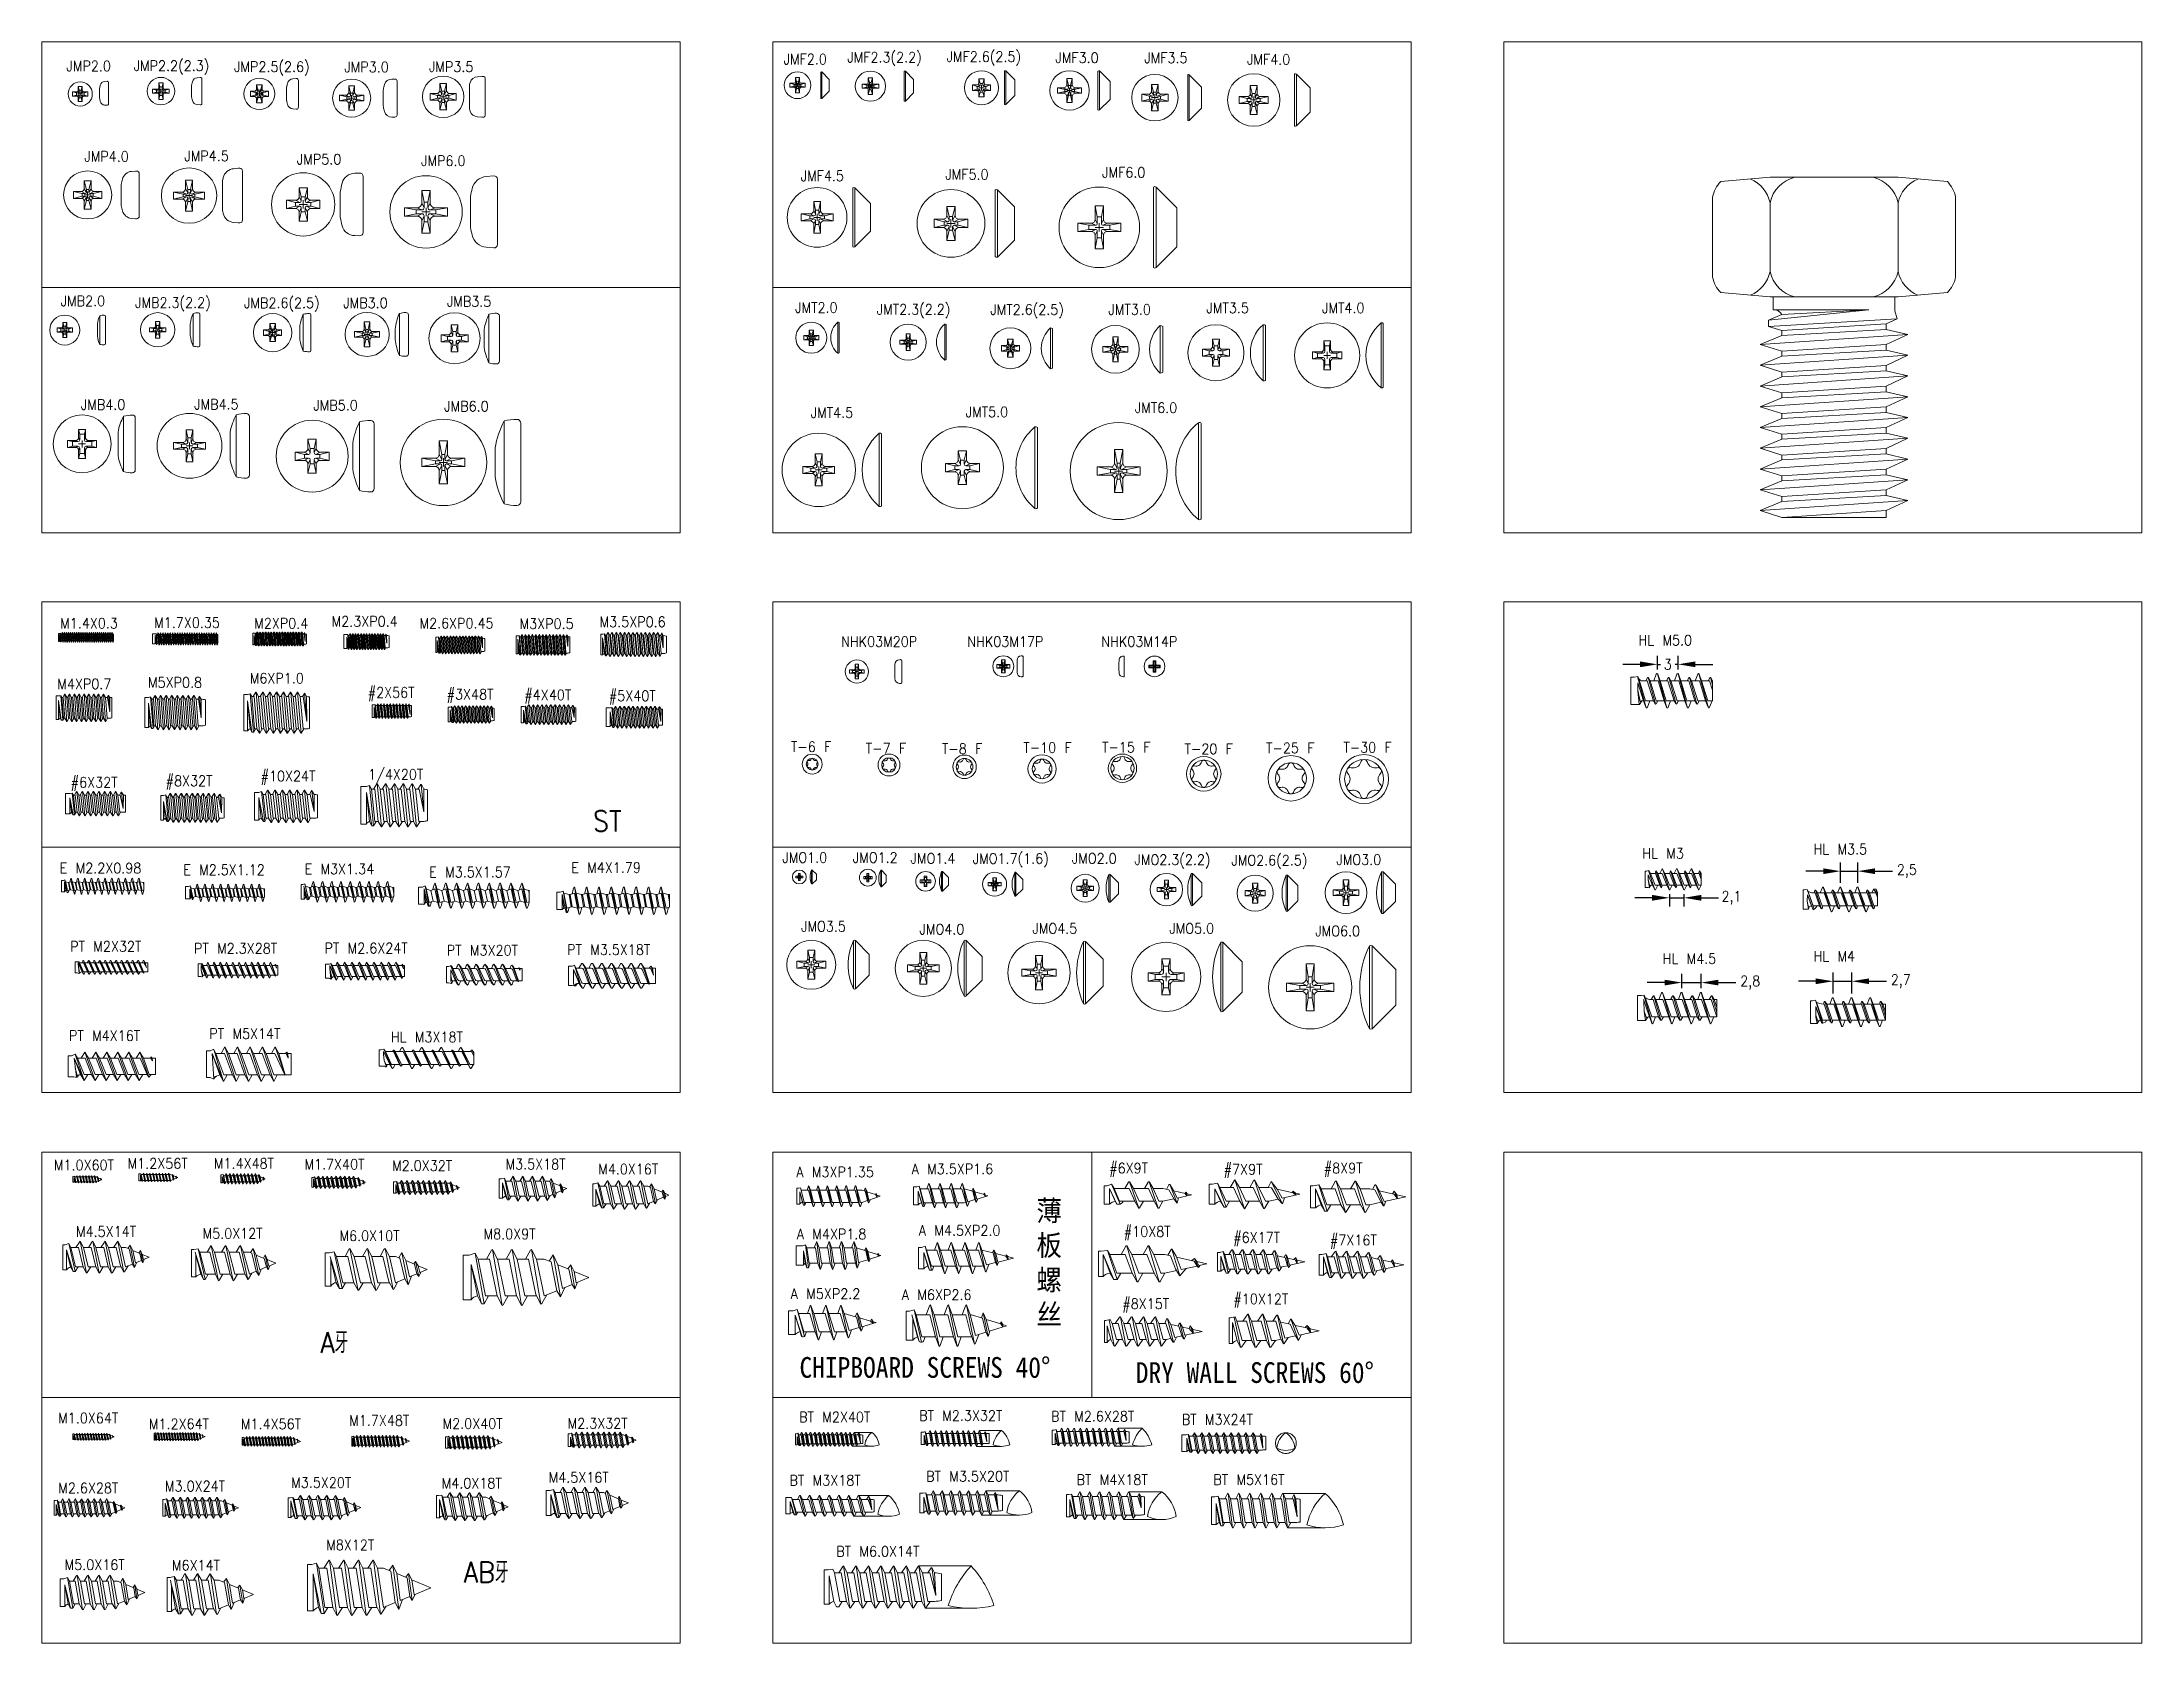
# Model space of a CAD drawing. Header units: millimetres. Extents: x 1190 to 1493, y 468 to 700.
import ezdxf

# ---------------------------------------------------------------- set-up
doc = ezdxf.new("R2010")
doc.units = ezdxf.units.MM
doc.linetypes.add('ACAD_ISO02W100', pattern=[15, 12, -3])
doc.styles.add('数字', font='txt.shx', dxfattribs={"width": 0.9, "height": 3, "bigfont": 'gbcbig.shx'})
doc.dimstyles.new('本新', dxfattribs={"dimtxt": 2.5, "dimasz": 2.5, "dimexe": 1.25, "dimexo": 0.625, "dimtad": 0, "dimtih": 1, "dimtoh": 1, "dimtxsty": '数字', "dimcen": 2.5, "dimadec": 0, "dimazin": 0, "dimtfac": 1, "dimtmove": 0, "dimatfit": 3, "dimfxl": 0, "dimarcsym": 0})

msp = doc.modelspace()

# ---------------------------------------------------------------- texts
at = {"lineweight": 5, "attachment_point": 1, "style": '数字'}
for s, insert, char_height, width in [('JMF2.0', (1296.97, 698.114), 1.5, 19.85793), ('JMF2.3(2.2)', (1306.173, 698.395), 1.5, 19.85793), ('JMF2.6(2.5)', (1320.517, 698.469), 1.5, 19.85793), ('JMF3.0', (1336.243, 698.319), 1.5, 19.85793), ('JMF3.5', (1349.089, 698.304), 1.5, 19.85793), ('JMF4.0', (1363.927, 698.07), 1.5, 19.85793), ('JMP2.0', (1193.348, 697.123), 1.5, 19.85793), ('JMP2.2(2.3)', (1203.052, 697.157), 1.5, 19.85793), ('JMP2.5(2.6)', (1217.554, 697.018), 1.5, 19.85793), ('JMP3.0', (1233.497, 696.975), 1.5, 19.85793), ('JMP3.5', (1245.721, 697.014), 1.5, 19.85793), ('JMP4.0', (1195.932, 684.053), 1.5, 19.85793), ('JMP4.5', (1210.384, 684.13), 1.5, 19.85793), ('JMP5.0', (1226.638, 683.651), 1.5, 19.85793), ('JMP6.0', (1244.586, 683.431), 1.5, 19.85793), ('JMF4.5', (1299.44, 681.253), 1.5, 19.85793), ('JMF5.0', (1320.337, 681.45), 1.5, 19.85793), ('JMF6.0', (1342.995, 681.749), 1.5, 19.85793), ('JMB2.0', (1192.507, 663.169), 1.5, 19.85793), ('JMB2.3(2.2)', (1203.261, 662.924), 1.5, 19.85793), ('JMB2.6(2.5)', (1218.998, 662.885), 1.5, 19.85793), ('JMB3.0', (1233.339, 662.885), 1.5, 19.85793), ('JMB3.5', (1248.316, 663.092), 1.5, 19.85793), ('JMT2.0', (1298.639, 662.209), 1.5, 19.85793), ('JMT2.3(2.2)', (1310.426, 661.939), 1.5, 19.85793), ('JMT2.6(2.5)', (1326.834, 661.92), 1.5, 19.85793), ('JMT3.0', (1343.901, 661.931), 1.5, 19.85793), ('JMT3.5', (1358.071, 662.165), 1.5, 19.85793), ('JMT4.0', (1374.772, 662.161), 1.5, 19.85793), ('JMB4.0', (1195.428, 648.183), 1.5, 19.85793), ('JMB4.5', (1211.798, 648.233), 1.5, 19.85793), ('JMB5.0', (1229.015, 648.088), 1.5, 19.85793), ('JMB6.0', (1247.927, 647.955), 1.5, 19.85793), ('JMT4.5', (1300.888, 647.028), 1.5, 19.85793), ('JMT5.0', (1323.28, 647.136), 1.5, 19.85793), ('JMT6.0', (1347.72, 647.736), 1.5, 19.85793), ('M1.4X0.3', (1192.441, 616.594), 1.5, 19.85793), ('M1.7X0.35', (1206.023, 616.675), 1.5, 19.85793), ('M2XP0.4', (1220.474, 616.579), 1.5, 19.85793), ('M2.3XP0.4', (1231.665, 616.859), 1.5, 19.85793), ('M2.6XP0.45', (1244.354, 616.589), 1.5, 19.85793), ('M3XP0.5', (1258.818, 616.516), 1.5, 19.85793), ('M3.5XP0.6', (1270.381, 616.792), 1.5, 19.85793), ('NHK03M20P', (1305.277, 613.939), 1.5, 19.85793), ('NHK03M17P', (1323.515, 613.939), 1.5, 19.85793), ('NHK03M14P', (1342.879, 613.939), 1.5, 19.85793), ('HL M5.0', (1420.495, 614.139), 1.5, 19.85793), ('M4XP0.7', (1192.021, 607.814), 1.5, 19.85793), ('M5XP0.8', (1205.129, 608.03), 1.5, 19.85793), ('M6XP1.0', (1219.836, 608.642), 1.5, 19.85793), ('#2X56T', (1236.884, 606.58), 1.5, 19.85793), ('#3X48T', (1248.286, 606.321), 1.5, 19.85793), ('#4X40T', (1259.515, 606.232), 1.5, 19.85793), ('\\pt10.5;#5X40T', (1271.719, 606.099), 1.5, 19.85793), ('T-6 F', (1298.039, 598.737), 1.5, 19.85793), ('T-7 F', (1308.838, 598.512), 1.5, 19.85793), ('T-8 F', (1319.852, 598.45), 1.5, 19.85793), ('T-10 F', (1331.611, 598.62), 1.5, 19.85793), ('T-15 F', (1342.991, 598.669), 1.5, 19.85793), ('T-20 F', (1354.908, 598.428), 1.5, 19.85793), ('T-25 F', (1366.686, 598.569), 1.5, 19.85793), ('T-30 F', (1377.855, 598.641), 1.5, 19.85793), ('#10X24T', (1221.404, 594.493), 1.5, 19.85793), ('\\pt10.5;1/4X20T', (1236.922, 594.741), 1.5, 19.85793), ('#6X32T', (1193.964, 593.6), 1.5, 19.85793), ('#8X32T', (1207.681, 593.817), 1.5, 19.85793), ('JMO1.0', (1296.789, 582.727), 1.5, 19.85793), ('JMO1.2', (1306.969, 582.727), 1.5, 19.85793), ('JMO1.4', (1315.312, 582.609), 1.5, 19.85793), ('JMO1.7(1.6)', (1324.305, 582.586), 1.5, 19.85793), ('JMO2.0', (1338.617, 582.609), 1.5, 19.85793), ('JMO2.3(2.2)', (1347.672, 582.409), 1.5, 19.85793), ('JMO2.6(2.5)', (1361.667, 582.33), 1.5, 19.85793), ('HL M3', (1421.059, 583.338), 1.5, 19.85793), ('HL M3.5', (1445.79, 583.941), 1.5, 19.85793), ('E M2.2X0.98', (1192.375, 581.197), 1.5, 19.85793), ('E M2.5X1.12', (1210.215, 580.949), 1.5, 19.85793), ('E M3X1.34', (1227.753, 581.082), 1.5, 19.85793), ('E M3.5X1.57', (1245.76, 580.615), 1.5, 19.85793), ('E M4X1.79', (1266.288, 581.277), 1.5, 19.85793), ('JMO3.0', (1376.843, 582.423), 1.5, 19.85793), ('JMO3.5', (1299.488, 572.786), 1.5, 19.85793), ('JMO4.0', (1316.608, 572.367), 1.5, 19.85793), ('JMO4.5', (1332.919, 572.484), 1.5, 19.85793), ('JMO5.0', (1352.7, 572.484), 1.5, 19.85793), ('JMO6.0', (1373.789, 572.112), 1.5, 19.85793), ('PT M2X32T', (1193.882, 569.881), 1.5, 19.85793), ('PT M2.3X28T', (1211.771, 569.591), 1.5, 19.85793), ('PT M2.6X24T', (1230.633, 569.629), 1.5, 19.85793), ('PT M3X20T', (1248.304, 569.336), 1.5, 19.85793), ('PT M3.5X18T', (1265.684, 569.416), 1.5, 19.85793), ('HL M4.5', (1423.983, 568.118), 1.5, 19.85793), ('HL M4', (1445.79, 568.464), 1.5, 19.85793), ('PT M4X16T', (1193.713, 556.984), 1.5, 19.85793), ('PT M5X14T', (1213.993, 557.275), 1.5, 19.85793), ('HL M3X18T', (1240.229, 556.785), 1.5, 19.85793), (' M1.0X60T', (1190.335, 538.285), 1.5, 19.85793), (' M1.2X56T', (1200.984, 538.517), 1.5, 19.85793), (' M1.4X48T', (1213.449, 538.517), 1.5, 19.85793), (' M1.7X40T', (1226.534, 538.396), 1.5, 19.85793), (' M2.0X32T', (1239.199, 538.199), 1.5, 19.85793), (' M3.5X18T', (1255.589, 538.412), 1.5, 19.85793), (' M4.0X16T', (1268.98, 537.702), 1.5, 19.85793), ('A M3XP1.35', (1298.812, 537.29), 1.5, 19.85793), ('A M3.5XP1.6', (1315.474, 537.722), 1.5, 19.85793), ('#6X9T', (1344.02, 537.842), 1.5, 19.85793), ('#7X9T', (1360.564, 537.669), 1.5, 19.85793), ('#8X9T', (1375.022, 537.841), 1.5, 19.85793), (' M4.5X14T', (1193.524, 528.684), 1.5, 19.85793), (' M5.0X12T', (1211.816, 528.4), 1.5, 19.85793), (' M6.0X10T', (1231.597, 528.068), 1.5, 19.85793), (' M8.0X9T', (1252.412, 528.321), 1.5, 19.85793), ('A M4XP1.8', (1298.872, 528.313), 1.5, 19.85793), ('A M4.5XP2.0', (1316.514, 528.833), 1.5, 19.85793), ('#10X8T', (1346.126, 528.681), 1.5, 19.85793), ('#6X17T', (1361.938, 527.814), 1.5, 19.85793), ('#7X16T', (1375.913, 527.437), 1.5, 19.85793), ('A M5XP2.2', (1297.998, 519.686), 1.5, 19.85793), ('A M6XP2.6', (1314.058, 519.539), 1.5, 19.85793), ('#10X12T', (1361.972, 518.941), 1.5, 19.85793), ('#8X15T', (1345.917, 518.237), 1.5, 19.85793), ('{\\fSimSun|b0|i0|c134|p2;CHIPBOARD SCREWS 40%%D}', (1299.268, 509.787), 3, 54.81), ('{\\fSimSun|b0|i0|c134|p2; DRY WALL SCREWS 60%%D}', (1346.018, 509.046), 3, 54.81), (' M1.0X64T', (1190.948, 501.733), 1.5, 19.85793), (' M1.2X64T', (1204.059, 500.874), 1.5, 19.85793), (' M1.4X56T', (1217.358, 500.871), 1.5, 19.85793), (' M1.7X48T', (1233.003, 501.366), 1.5, 19.85793), (' M2.0X40T', (1246.49, 500.919), 1.5, 19.85793), (' M2.3X32T', (1264.557, 500.949), 1.5, 19.85793), ('BT M2X40T', (1299.216, 501.859), 1.5, 19.85793), ('BT M2.3X32T', (1316.557, 502.084), 1.5, 19.85793), ('BT M2.6X28T', (1335.628, 501.979), 1.5, 19.85793), ('BT M3X24T', (1354.511, 501.516), 1.5, 19.85793), (' M2.6X28T', (1190.959, 491.608), 1.5, 19.85793), (' M3.0X24T', (1206.38, 491.88), 1.5, 19.85793), (' M3.5X20T', (1224.615, 492.399), 1.5, 19.85793), (' M4.0X18T', (1246.368, 492.307), 1.5, 19.85793), (' M4.5X16T', (1261.82, 493.149), 1.5, 19.85793), ('BT M3X18T', (1297.824, 492.725), 1.5, 19.85793), ('BT M3.5X20T', (1317.574, 493.305), 1.5, 19.85793), ('BT M4X18T', (1339.306, 492.812), 1.5, 19.85793), ('BT M5X16T', (1359.062, 492.831), 1.5, 19.85793), ('M8X12T', (1230.881, 483.394), 1.5, 19.85793), (' M5.0X16T', (1191.881, 480.525), 1.5, 19.85793), ('M6X14T', (1208.59, 480.449), 1.5, 19.85793), ('BT M6.0X14T', (1304.579, 482.456), 1.5, 19.85793)]:
    msp.add_mtext(s, dxfattribs=dict(at, insert=insert, char_height=char_height, width=width))
at = {"lineweight": 5, "ltscale": 0.5, "char_height": 3, "attachment_point": 1, "style": '数字'}
for s, insert, width in [('ST', (1269.424, 588.75), 28.9066), ('{\\fSimSun|b0|i0|c134|p2;薄\\P板\\P螺\\P丝}', (1333.503, 532.448), 70.91089), ('A牙', (1230.013, 513.384), 28.9066), ('AB牙', (1250.747, 480.193), 28.9066)]:
    msp.add_mtext(s, dxfattribs=dict(at, insert=insert, width=width))

# ---------------------------------------------------------------- blocks, each defined once
blk = doc.blocks.new('*D7')
at = {"color": 0, "lineweight": -2, "ltscale": 0.5}
for p, q in [((1447.19, 580.01), (1444.69, 580.01)), ((1449.69, 578.31), (1449.69, 581.26)), ((1449.69, 580.01), (1452.19, 580.01)), ((1452.19, 578.31), (1452.19, 581.26)), ((1454.69, 580.01), (1457.19, 580.01))]:
    blk.add_line(p, q, dxfattribs=at)
at = {"color": 0, "ltscale": 0.5}
for points in [[(1447.19, 580.42), (1447.19, 579.59), (1449.69, 580.01)], [(1454.69, 580.42), (1454.69, 579.59), (1452.19, 580.01)]]:
    blk.add_solid(points, dxfattribs=at)
at = {"layer": 'Defpoints', "color": 0, "ltscale": 0.5}
for p in [(1452.19, 580.01), (1449.69, 577.69), (1452.19, 577.69)]:
    blk.add_point(p, dxfattribs=at)
at = {"color": 0, "lineweight": 5, "ltscale": 0.5, "insert": (1459.28, 580.01), "char_height": 3, "attachment_point": 5, "style": '数字'}
blk.add_mtext('{\\H0.5x;2,5}', dxfattribs=at)
blk = doc.blocks.new('*D8')
at = {"color": 0, "lineweight": -2, "ltscale": 0.5}
for p, q in [((1424.97, 576.67), (1424.97, 574.91)), ((1427.07, 576.67), (1427.07, 574.91)), ((1422.47, 576.16), (1419.97, 576.16)), ((1424.97, 576.16), (1427.07, 576.16)), ((1429.57, 576.16), (1432.07, 576.16))]:
    blk.add_line(p, q, dxfattribs=at)
at = {"color": 0, "ltscale": 0.5}
for points in [[(1422.47, 576.58), (1422.47, 575.74), (1424.97, 576.16)], [(1429.57, 576.58), (1429.57, 575.74), (1427.07, 576.16)]]:
    blk.add_solid(points, dxfattribs=at)
at = {"layer": 'Defpoints', "color": 0, "ltscale": 0.5}
for p in [(1424.97, 577.3), (1427.07, 577.3), (1427.07, 576.16)]:
    blk.add_point(p, dxfattribs=at)
at = {"color": 0, "lineweight": 5, "ltscale": 0.5, "insert": (1433.94, 576.16), "char_height": 3, "attachment_point": 5, "style": '数字'}
blk.add_mtext('{\\H0.5x;2,1}', dxfattribs=at)
blk = doc.blocks.new('*D9')
at = {"color": 0, "lineweight": -2, "ltscale": 0.5}
for p, q in [((1448.62, 562.31), (1448.62, 565.35)), ((1451.32, 562.31), (1451.32, 565.35)), ((1446.12, 564.1), (1443.62, 564.1)), ((1448.62, 564.1), (1451.32, 564.1)), ((1453.82, 564.1), (1456.32, 564.1))]:
    blk.add_line(p, q, dxfattribs=at)
at = {"color": 0, "ltscale": 0.5}
for points in [[(1446.12, 564.51), (1446.12, 563.68), (1448.62, 564.1)], [(1453.82, 564.51), (1453.82, 563.68), (1451.32, 564.1)]]:
    blk.add_solid(points, dxfattribs=at)
at = {"layer": 'Defpoints', "color": 0, "ltscale": 0.5}
for p in [(1448.62, 561.68), (1451.32, 564.1), (1451.32, 561.68)]:
    blk.add_point(p, dxfattribs=at)
at = {"color": 0, "lineweight": 5, "ltscale": 0.5, "insert": (1458.41, 564.1), "char_height": 3, "attachment_point": 5, "style": '数字'}
blk.add_mtext('{\\H0.5x;2,7}', dxfattribs=at)
blk = doc.blocks.new('*D10')
at = {"color": 0, "lineweight": -2, "ltscale": 0.5}
for p, q in [((1426.76, 563.09), (1426.76, 565.16)), ((1429.56, 563.09), (1429.56, 565.16)), ((1424.26, 563.91), (1421.76, 563.91)), ((1426.76, 563.91), (1429.56, 563.91)), ((1432.06, 563.91), (1434.56, 563.91))]:
    blk.add_line(p, q, dxfattribs=at)
at = {"color": 0, "ltscale": 0.5}
for points in [[(1424.26, 564.32), (1424.26, 563.49), (1426.76, 563.91)], [(1432.06, 564.32), (1432.06, 563.49), (1429.56, 563.91)]]:
    blk.add_solid(points, dxfattribs=at)
at = {"layer": 'Defpoints', "color": 0, "ltscale": 0.5}
for p in [(1426.76, 562.47), (1429.56, 563.91), (1429.56, 562.47)]:
    blk.add_point(p, dxfattribs=at)
at = {"color": 0, "lineweight": 5, "ltscale": 0.5, "insert": (1436.65, 563.91), "char_height": 3, "attachment_point": 5, "style": '数字'}
blk.add_mtext('{\\H0.5x;2,8}', dxfattribs=at)
blk = doc.blocks.new('*D11')
at = {"color": 0, "lineweight": -2, "ltscale": 0.5}
for p, q in [((1423.23, 609.16), (1423.23, 611.15)), ((1426.23, 609.16), (1426.23, 611.15)), ((1420.73, 609.9), (1418.23, 609.9)), ((1423.23, 609.9), (1423.66, 609.9)), ((1426.23, 609.9), (1425.81, 609.9)), ((1428.73, 609.9), (1431.23, 609.9))]:
    blk.add_line(p, q, dxfattribs=at)
at = {"color": 0, "ltscale": 0.5}
for points in [[(1420.73, 610.32), (1420.73, 609.49), (1423.23, 609.9)], [(1428.73, 610.32), (1428.73, 609.49), (1426.23, 609.9)]]:
    blk.add_solid(points, dxfattribs=at)
at = {"layer": 'Defpoints', "color": 0, "ltscale": 0.5}
for p in [(1423.23, 608.54), (1426.23, 609.9), (1426.23, 608.54)]:
    blk.add_point(p, dxfattribs=at)
at = {"color": 0, "lineweight": 5, "ltscale": 0.5, "insert": (1424.73, 609.9), "char_height": 3, "attachment_point": 5, "style": '数字'}
blk.add_mtext('{\\H0.5x;3}', dxfattribs=at)

# ---------------------------------------------------------------- dimensions: what is measured, and where the dimension line sits
at = {"lineweight": 5, "ltscale": 0.5}
for base, p1, p2, picture, middle in [((1426.234, 609.904), (1423.234, 608.54), (1426.234, 608.54), '*D11', (1424.734, 609.904)), ((1452.191, 580.007), (1449.691, 577.69), (1452.191, 577.69), '*D7', (1459.279, 580.007)), ((1427.073, 576.161), (1424.973, 577.296), (1427.073, 577.296), '*D8', (1433.936, 576.161)), ((1429.561, 563.905), (1426.761, 562.466), (1429.561, 562.466), '*D10', (1436.649, 563.905)), ((1451.325, 564.098), (1448.625, 561.684), (1451.325, 561.684), '*D9', (1458.412, 564.098))]:
    dim = msp.add_linear_dim(base=base, p1=p1, p2=p2, text='{\\H0.5x;<>}', dimstyle='本新', dxfattribs=at)
    dim.commit()
    dim.dimension.update_dxf_attribs({"geometry": picture, "text_midpoint": middle})

# ---------------------------------------------------------------- linework, layer by layer
at = {"lineweight": 5}
for p, q in [((1302.369, 695.497), (1302.369, 691.686)), ((1302.498, 695.513), (1302.498, 691.67)), ((1314.393, 695.606), (1314.393, 691.313)), ((1314.566, 695.612), (1314.566, 691.307)), ((1328.902, 695.652), (1328.902, 690.813)), ((1329.085, 695.67), (1329.085, 690.796)), ((1342.387, 695.648), (1342.387, 690.029)), ((1342.618, 695.657), (1342.618, 690.02)), ((1355.367, 695.124), (1355.367, 688.474)), ((1355.553, 695.113), (1355.553, 688.484)), ((1370.776, 695.234), (1370.776, 687.687)), ((1371.083, 695.202), (1371.083, 687.718)), ((1194.838, 692.629), (1194.238, 692.629)), ((1194.238, 692.629), (1194.238, 692.029)), ((1194.838, 692.029), (1194.238, 692.029)), ((1195.089, 692.478), (1194.79, 692.478)), ((1194.79, 692.478), (1194.79, 692.18)), ((1195.089, 692.18), (1194.79, 692.18)), ((1195.038, 692.829), (1195.038, 693.429)), ((1195.038, 693.429), (1195.638, 693.429)), ((1195.338, 692.329), (1195.038, 692.329)), ((1195.189, 692.578), (1195.189, 692.877)), ((1195.189, 692.877), (1195.487, 692.877)), ((1195.189, 692.08), (1195.189, 691.781)), ((1195.338, 692.329), (1195.338, 692.629)), ((1195.338, 692.329), (1195.638, 692.329)), ((1195.338, 692.329), (1195.338, 692.029)), ((1195.487, 692.578), (1195.487, 692.877)), ((1195.487, 692.08), (1195.487, 691.781)), ((1195.587, 692.478), (1195.886, 692.478)), ((1195.587, 692.18), (1195.886, 692.18)), ((1195.638, 692.829), (1195.638, 693.429)), ((1195.838, 692.629), (1196.438, 692.629)), ((1195.838, 692.029), (1196.438, 692.029)), ((1195.886, 692.18), (1195.886, 692.478)), ((1196.438, 692.029), (1196.438, 692.629)), ((1206.501, 693.039), (1205.801, 693.039)), ((1205.801, 693.039), (1205.801, 692.439)), ((1206.501, 692.439), (1205.801, 692.439)), ((1206.741, 692.895), (1206.378, 692.895)), ((1206.378, 692.895), (1206.378, 692.583)), ((1206.741, 692.583), (1206.378, 692.583)), ((1206.701, 693.239), (1206.701, 693.939)), ((1206.701, 693.939), (1207.301, 693.939)), ((1207.001, 692.739), (1206.701, 692.739)), ((1206.701, 692.239), (1206.701, 691.539)), ((1206.845, 692.999), (1206.845, 693.362)), ((1206.845, 693.362), (1207.157, 693.362)), ((1206.845, 692.479), (1206.845, 692.115)), ((1206.845, 692.115), (1207.157, 692.115)), ((1207.001, 692.739), (1207.001, 693.039)), ((1207.001, 692.739), (1207.301, 692.739)), ((1207.001, 692.739), (1207.001, 692.439)), ((1207.157, 692.999), (1207.157, 693.362)), ((1207.157, 692.479), (1207.157, 692.115)), ((1207.261, 692.895), (1207.625, 692.895)), ((1207.261, 692.583), (1207.625, 692.583)), ((1207.301, 693.239), (1207.301, 693.939)), ((1207.301, 692.239), (1207.301, 691.539)), ((1207.501, 693.039), (1208.201, 693.039)), ((1207.501, 692.439), (1208.201, 692.439)), ((1207.625, 692.895), (1207.625, 692.583)), ((1208.201, 693.039), (1208.201, 692.439)), ((1220.518, 692.747), (1219.918, 692.747)), ((1219.918, 691.947), (1219.918, 692.747)), ((1219.918, 692.747), (1220.698, 692.507)), ((1220.698, 692.187), (1219.918, 691.947)), ((1220.518, 691.947), (1219.918, 691.947)), ((1220.518, 692.747), (1220.938, 692.507)), ((1220.938, 692.187), (1220.518, 691.947)), ((1220.938, 692.507), (1220.698, 692.507)), ((1220.698, 692.187), (1220.698, 692.507)), ((1220.938, 692.187), (1220.698, 692.187)), ((1220.818, 693.047), (1220.818, 693.647)), ((1220.818, 693.647), (1221.618, 693.647)), ((1220.818, 693.647), (1221.058, 692.867)), ((1220.818, 693.047), (1221.058, 692.627)), ((1221.218, 692.347), (1220.818, 692.347)), ((1221.058, 692.067), (1220.818, 691.647)), ((1221.058, 692.627), (1221.058, 692.867)), ((1221.058, 692.867), (1221.378, 692.867)), ((1221.058, 692.067), (1221.058, 691.827)), ((1221.218, 692.347), (1221.218, 692.747)), ((1221.218, 692.347), (1221.218, 691.947)), ((1221.218, 692.347), (1221.618, 692.347)), ((1221.378, 692.867), (1221.618, 693.647)), ((1221.618, 693.047), (1221.378, 692.627)), ((1221.378, 692.627), (1221.378, 692.867)), ((1221.378, 692.067), (1221.378, 691.827)), ((1221.378, 692.067), (1221.618, 691.647)), ((1221.918, 692.747), (1221.498, 692.507)), ((1221.498, 692.507), (1221.738, 692.507)), ((1221.498, 692.187), (1221.738, 692.187)), ((1221.498, 692.187), (1221.918, 691.947)), ((1221.618, 693.047), (1221.618, 693.647)), ((1221.738, 692.507), (1222.518, 692.747)), ((1221.738, 692.507), (1221.738, 692.187)), ((1221.738, 692.187), (1222.518, 691.947)), ((1221.918, 692.747), (1222.518, 692.747)), ((1221.918, 691.947), (1222.518, 691.947)), ((1222.518, 692.747), (1222.518, 691.947)), ((1233.658, 692.139), (1232.808, 692.139)), ((1232.808, 692.139), (1232.808, 691.339)), ((1233.858, 691.899), (1232.808, 692.139)), ((1233.658, 692.139), (1234.198, 691.899)), ((1234.198, 691.899), (1233.858, 691.899)), ((1233.858, 691.899), (1233.858, 691.579)), ((1234.158, 692.639), (1234.158, 693.489)), ((1234.158, 693.489), (1234.958, 693.489)), ((1234.158, 693.489), (1234.398, 692.439)), ((1234.158, 692.639), (1234.398, 692.099)), ((1234.398, 692.099), (1234.398, 692.439)), ((1234.398, 692.439), (1234.718, 692.439)), ((1234.558, 691.739), (1234.558, 692.139)), ((1234.718, 692.439), (1234.958, 693.489)), ((1234.958, 692.639), (1234.718, 692.099)), ((1234.718, 692.099), (1234.718, 692.439)), ((1234.918, 691.899), (1235.458, 692.139)), ((1234.918, 691.899), (1235.258, 691.899)), ((1234.958, 692.639), (1234.958, 693.489)), ((1235.258, 691.899), (1236.308, 692.139)), ((1235.258, 691.579), (1235.258, 691.899)), ((1235.458, 692.139), (1236.308, 692.139)), ((1236.308, 691.339), (1236.308, 692.139)), ((1239.119, 692.735), (1239.176, 693.211)), ((1246.879, 692.423), (1245.879, 692.423)), ((1245.879, 692.423), (1245.879, 691.423)), ((1246.979, 692.133), (1245.879, 692.423)), ((1246.879, 692.423), (1247.4, 692.133)), ((1247.4, 692.133), (1246.979, 692.133)), ((1246.979, 692.133), (1246.979, 691.712)), ((1247.279, 692.823), (1247.279, 693.823)), ((1247.279, 693.823), (1248.279, 693.823)), ((1247.568, 692.723), (1247.279, 693.823)), ((1247.279, 692.823), (1247.568, 692.302)), ((1247.779, 691.923), (1247.279, 691.923)), ((1247.568, 692.302), (1247.568, 692.723)), ((1247.568, 692.723), (1247.989, 692.723)), ((1247.779, 691.923), (1247.779, 692.423)), ((1247.779, 691.923), (1247.779, 691.423)), ((1247.779, 691.923), (1248.279, 691.923)), ((1247.989, 692.723), (1248.279, 693.823)), ((1248.279, 692.823), (1247.989, 692.302)), ((1247.989, 692.302), (1247.989, 692.723)), ((1248.679, 692.423), (1248.158, 692.133)), ((1248.158, 692.133), (1248.579, 692.133)), ((1248.279, 692.823), (1248.279, 693.823)), ((1248.579, 692.133), (1249.679, 692.423)), ((1248.579, 692.133), (1248.579, 691.712)), ((1248.679, 692.423), (1249.679, 692.423)), ((1249.679, 692.423), (1249.679, 691.423)), ((1253.365, 694.878), (1253.669, 694.878)), ((1298.485, 693.892), (1297.885, 693.892)), ((1297.885, 693.892), (1297.885, 693.292)), ((1298.485, 693.292), (1297.885, 693.292)), ((1298.764, 693.724), (1298.499, 693.724)), ((1298.499, 693.724), (1298.499, 693.459)), ((1298.764, 693.459), (1298.499, 693.459)), ((1298.685, 694.092), (1298.685, 694.692)), ((1298.685, 694.692), (1299.285, 694.692)), ((1298.985, 693.592), (1298.685, 693.592)), ((1298.685, 693.092), (1298.685, 692.492)), ((1298.685, 692.492), (1299.285, 692.492)), ((1298.852, 693.812), (1298.852, 694.077)), ((1298.852, 694.077), (1299.117, 694.077)), ((1298.852, 693.371), (1298.852, 693.106)), ((1298.852, 693.106), (1299.117, 693.106)), ((1298.985, 693.592), (1298.985, 693.892)), ((1298.985, 693.592), (1299.285, 693.592)), ((1298.985, 693.592), (1298.985, 693.292)), ((1299.117, 693.812), (1299.117, 694.077)), ((1299.117, 693.371), (1299.117, 693.106)), ((1299.205, 693.724), (1299.47, 693.724)), ((1299.205, 693.459), (1299.47, 693.459)), ((1299.285, 694.092), (1299.285, 694.692)), ((1299.285, 693.092), (1299.285, 692.492)), ((1299.47, 693.459), (1299.47, 693.724)), ((1299.485, 693.892), (1300.085, 693.892)), ((1299.485, 693.292), (1300.085, 693.292)), ((1300.085, 693.292), (1300.085, 693.892)), ((1303.569, 694.442), (1303.569, 692.742)), ((1309.014, 693.759), (1308.314, 693.759)), ((1308.314, 693.759), (1308.314, 693.159)), ((1308.314, 693.759), (1308.996, 693.589)), ((1308.314, 693.159), (1308.996, 693.33)), ((1309.014, 693.159), (1308.314, 693.159)), ((1309.299, 693.589), (1308.996, 693.589)), ((1308.996, 693.589), (1308.996, 693.33)), ((1309.299, 693.33), (1308.996, 693.33)), ((1309.156, 693.818), (1309.36, 693.614)), ((1309.36, 693.305), (1309.156, 693.101)), ((1309.214, 693.959), (1309.214, 694.659)), ((1309.214, 694.659), (1309.814, 694.659)), ((1309.214, 694.659), (1309.385, 693.977)), ((1309.514, 693.459), (1309.214, 693.459)), ((1309.214, 692.959), (1309.214, 692.259)), ((1309.385, 692.941), (1309.214, 692.259)), ((1309.214, 692.259), (1309.814, 692.259)), ((1309.385, 693.675), (1309.385, 693.977)), ((1309.385, 693.977), (1309.644, 693.977)), ((1309.385, 693.243), (1309.385, 692.941)), ((1309.385, 692.941), (1309.644, 692.941)), ((1309.514, 693.459), (1309.514, 693.759)), ((1309.514, 693.459), (1309.814, 693.459)), ((1309.514, 693.459), (1309.514, 693.159)), ((1309.814, 694.659), (1309.644, 693.977)), ((1309.644, 693.675), (1309.644, 693.977)), ((1309.644, 693.243), (1309.644, 692.941)), ((1309.644, 692.941), (1309.814, 692.259)), ((1309.669, 693.614), (1309.873, 693.818)), ((1309.873, 693.101), (1309.669, 693.305)), ((1309.73, 693.589), (1310.032, 693.589)), ((1309.73, 693.33), (1310.032, 693.33)), ((1309.814, 693.959), (1309.814, 694.659)), ((1309.814, 692.959), (1309.814, 692.259)), ((1310.014, 693.759), (1310.714, 693.759)), ((1310.014, 693.159), (1310.714, 693.159)), ((1310.714, 693.759), (1310.032, 693.589)), ((1310.032, 693.589), (1310.032, 693.33)), ((1310.032, 693.33), (1310.714, 693.159)), ((1310.714, 693.759), (1310.714, 693.159)), ((1315.743, 694.434), (1315.743, 692.484)), ((1324.86, 693.633), (1324.26, 693.633)), ((1324.26, 693.633), (1324.26, 692.833)), ((1324.943, 693.422), (1324.26, 693.633)), ((1324.26, 692.833), (1324.943, 693.043)), ((1324.86, 692.833), (1324.26, 692.833)), ((1325.228, 693.422), (1324.943, 693.422)), ((1324.943, 693.422), (1324.943, 693.043)), ((1325.228, 693.043), (1324.943, 693.043)), ((1325.072, 693.721), (1325.328, 693.464)), ((1325.328, 693.001), (1325.072, 692.745)), ((1325.16, 693.933), (1325.16, 694.533)), ((1325.16, 694.533), (1325.96, 694.533)), ((1325.16, 694.533), (1325.37, 693.849)), ((1325.56, 693.233), (1325.16, 693.233)), ((1325.37, 692.616), (1325.16, 691.933)), ((1325.16, 692.533), (1325.16, 691.933)), ((1325.96, 691.933), (1325.16, 691.933)), ((1325.37, 693.565), (1325.37, 693.849)), ((1325.37, 693.849), (1325.75, 693.849)), ((1325.37, 692.901), (1325.37, 692.616)), ((1325.75, 692.616), (1325.37, 692.616)), ((1325.56, 693.233), (1325.56, 693.633)), ((1325.56, 693.233), (1325.56, 692.833)), ((1325.56, 693.233), (1325.96, 693.233)), ((1325.75, 693.849), (1325.96, 694.533)), ((1325.75, 693.565), (1325.75, 693.849)), ((1325.75, 692.901), (1325.75, 692.616)), ((1325.75, 692.616), (1325.96, 691.933)), ((1326.048, 693.721), (1325.791, 693.464)), ((1326.048, 692.745), (1325.791, 693.001)), ((1325.892, 693.422), (1326.176, 693.422)), ((1325.892, 693.043), (1326.176, 693.043)), ((1325.96, 693.933), (1325.96, 694.533)), ((1325.96, 692.533), (1325.96, 691.933)), ((1326.176, 693.422), (1326.86, 693.633)), ((1326.176, 693.422), (1326.176, 693.043)), ((1326.86, 692.833), (1326.176, 693.043)), ((1326.26, 693.633), (1326.86, 693.633)), ((1326.26, 692.833), (1326.86, 692.833)), ((1326.86, 693.633), (1326.86, 692.833)), ((1330.402, 694.353), (1330.402, 692.113)), ((1337.387, 693.238), (1336.537, 693.238)), ((1336.537, 693.238), (1336.537, 692.438)), ((1337.587, 692.998), (1336.537, 693.238)), ((1337.587, 692.678), (1336.537, 692.438)), ((1337.387, 692.438), (1336.537, 692.438)), ((1337.387, 693.238), (1337.927, 692.998)), ((1337.927, 692.678), (1337.387, 692.438)), ((1337.927, 692.998), (1337.587, 692.998)), ((1337.587, 692.998), (1337.587, 692.678)), ((1337.927, 692.678), (1337.587, 692.678)), ((1337.887, 693.738), (1337.887, 694.588)), ((1337.887, 694.588), (1338.687, 694.588)), ((1337.887, 694.588), (1338.127, 693.538)), ((1337.887, 693.738), (1338.127, 693.198)), ((1338.287, 692.838), (1337.887, 692.838)), ((1338.127, 692.478), (1337.887, 691.938)), ((1338.127, 692.138), (1337.887, 691.088)), ((1337.887, 691.938), (1337.887, 691.088)), ((1338.127, 693.198), (1338.127, 693.538)), ((1338.127, 693.538), (1338.447, 693.538)), ((1338.127, 692.478), (1338.127, 692.138)), ((1338.127, 692.138), (1338.447, 692.138)), ((1338.287, 692.838), (1338.287, 693.238)), ((1338.287, 692.838), (1338.687, 692.838)), ((1338.287, 692.838), (1338.287, 692.438)), ((1338.447, 693.538), (1338.687, 694.588)), ((1338.687, 693.738), (1338.447, 693.198)), ((1338.447, 693.198), (1338.447, 693.538)), ((1338.447, 692.478), (1338.447, 692.138)), ((1338.447, 692.478), (1338.687, 691.938)), ((1338.447, 692.138), (1338.687, 691.088)), ((1338.647, 692.998), (1339.187, 693.238)), ((1338.647, 692.998), (1338.987, 692.998)), ((1338.647, 692.678), (1338.987, 692.678)), ((1338.647, 692.678), (1339.187, 692.438)), ((1338.687, 693.738), (1338.687, 694.588)), ((1338.687, 691.938), (1338.687, 691.088)), ((1340.037, 693.238), (1338.987, 692.998)), ((1338.987, 692.678), (1338.987, 692.998)), ((1338.987, 692.678), (1340.037, 692.438)), ((1339.187, 693.238), (1340.037, 693.238)), ((1339.187, 692.438), (1340.037, 692.438)), ((1340.037, 692.438), (1340.037, 693.238)), ((1344.137, 694.138), (1344.137, 691.538)), ((1349.718, 692.299), (1348.718, 692.299)), ((1348.718, 692.299), (1348.718, 691.299)), ((1349.827, 692.007), (1348.718, 692.299)), ((1349.718, 692.299), (1350.244, 692.007)), ((1350.244, 692.007), (1349.827, 692.007)), ((1349.827, 692.007), (1349.827, 691.591)), ((1350.118, 692.699), (1350.118, 693.699)), ((1350.118, 693.699), (1351.118, 693.699)), ((1350.118, 693.699), (1350.41, 692.59)), ((1350.118, 692.699), (1350.41, 692.174)), ((1350.41, 692.174), (1350.41, 692.59)), ((1350.41, 692.59), (1350.827, 692.59)), ((1350.618, 691.799), (1350.618, 692.299)), ((1350.827, 692.59), (1351.118, 693.699)), ((1351.118, 692.699), (1350.827, 692.174)), ((1350.827, 692.174), (1350.827, 692.59)), ((1351.518, 692.299), (1350.993, 692.007)), ((1350.993, 692.007), (1351.41, 692.007)), ((1351.118, 692.699), (1351.118, 693.699)), ((1351.41, 692.007), (1352.518, 692.299)), ((1351.41, 692.007), (1351.41, 691.591)), ((1351.518, 692.299), (1352.518, 692.299)), ((1352.518, 692.299), (1352.518, 691.299)), ((1357.367, 693.299), (1357.367, 690.299)), ((1364.005, 691.96), (1362.805, 691.96)), ((1362.805, 691.96), (1362.805, 690.96)), ((1363.958, 691.686), (1362.805, 691.96)), ((1364.005, 691.96), (1364.499, 691.686)), ((1364.405, 692.36), (1364.405, 693.56)), ((1364.405, 693.56), (1365.405, 693.56)), ((1364.405, 693.56), (1364.679, 692.407)), ((1364.405, 692.36), (1364.679, 691.866)), ((1364.679, 691.866), (1364.679, 692.407)), ((1364.679, 692.407), (1365.13, 692.407)), ((1364.905, 691.46), (1364.905, 691.96)), ((1365.13, 692.407), (1365.405, 693.56)), ((1365.13, 691.866), (1365.13, 692.407)), ((1365.405, 692.36), (1365.13, 691.866)), ((1365.311, 691.686), (1365.805, 691.96)), ((1365.405, 692.36), (1365.405, 693.56)), ((1365.805, 691.96), (1367.005, 691.96)), ((1365.852, 691.686), (1367.005, 691.96)), ((1367.005, 691.96), (1367.005, 690.96)), ((1373.076, 693.21), (1373.076, 689.71)), ((1195.038, 691.829), (1195.038, 691.229)), ((1195.038, 691.229), (1195.638, 691.229)), ((1195.189, 691.781), (1195.487, 691.781)), ((1195.638, 691.829), (1195.638, 691.229)), ((1206.701, 691.539), (1207.301, 691.539)), ((1221.058, 691.827), (1220.818, 691.047)), ((1220.818, 691.647), (1220.818, 691.047)), ((1220.818, 691.047), (1221.618, 691.047)), ((1221.058, 691.827), (1221.378, 691.827)), ((1221.378, 691.827), (1221.618, 691.047)), ((1221.618, 691.647), (1221.618, 691.047)), ((1233.858, 691.579), (1232.808, 691.339)), ((1233.658, 691.339), (1232.808, 691.339)), ((1234.198, 691.579), (1233.658, 691.339)), ((1234.198, 691.579), (1233.858, 691.579)), ((1234.558, 691.739), (1234.158, 691.739)), ((1234.398, 691.379), (1234.158, 690.839)), ((1234.398, 691.039), (1234.158, 689.989)), ((1234.158, 690.839), (1234.158, 689.989)), ((1234.158, 689.989), (1234.958, 689.989)), ((1234.398, 691.379), (1234.398, 691.039)), ((1234.398, 691.039), (1234.718, 691.039)), ((1234.558, 691.739), (1234.958, 691.739)), ((1234.558, 691.739), (1234.558, 691.339)), ((1234.718, 691.379), (1234.718, 691.039)), ((1234.718, 691.379), (1234.958, 690.839)), ((1234.718, 691.039), (1234.958, 689.989)), ((1234.918, 691.579), (1235.258, 691.579)), ((1234.918, 691.579), (1235.458, 691.339)), ((1234.958, 690.839), (1234.958, 689.989)), ((1235.258, 691.579), (1236.308, 691.339)), ((1235.458, 691.339), (1236.308, 691.339)), ((1239.119, 690.742), (1239.176, 690.266)), ((1246.979, 691.712), (1245.879, 691.423)), ((1246.879, 691.423), (1245.879, 691.423)), ((1247.4, 691.712), (1246.879, 691.423)), ((1247.4, 691.712), (1246.979, 691.712)), ((1247.279, 691.023), (1247.568, 691.543)), ((1247.568, 691.122), (1247.279, 690.023)), ((1247.279, 691.023), (1247.279, 690.023)), ((1247.279, 690.023), (1248.279, 690.023)), ((1247.568, 691.543), (1247.568, 691.122)), ((1247.568, 691.122), (1247.989, 691.122)), ((1247.989, 691.543), (1247.989, 691.122)), ((1248.279, 691.023), (1247.989, 691.543)), ((1247.989, 691.122), (1248.279, 690.023)), ((1248.158, 691.712), (1248.579, 691.712)), ((1248.158, 691.712), (1248.679, 691.423)), ((1248.279, 691.023), (1248.279, 690.023)), ((1248.579, 691.712), (1249.679, 691.423)), ((1248.679, 691.423), (1249.679, 691.423)), ((1253.365, 688.967), (1253.669, 688.967)), ((1337.887, 691.088), (1338.687, 691.088)), ((1349.827, 691.591), (1348.718, 691.299)), ((1349.718, 691.299), (1348.718, 691.299)), ((1350.244, 691.591), (1349.718, 691.299)), ((1350.244, 691.591), (1349.827, 691.591)), ((1350.618, 691.799), (1350.118, 691.799)), ((1350.118, 690.899), (1350.41, 691.424)), ((1350.41, 691.007), (1350.118, 689.899)), ((1350.118, 690.899), (1350.118, 689.899)), ((1350.118, 689.899), (1351.118, 689.899)), ((1350.41, 691.424), (1350.41, 691.007)), ((1350.41, 691.007), (1350.827, 691.007)), ((1350.618, 691.799), (1350.618, 691.299)), ((1350.618, 691.799), (1351.118, 691.799)), ((1350.827, 691.424), (1350.827, 691.007)), ((1351.118, 690.899), (1350.827, 691.424)), ((1350.827, 691.007), (1351.118, 689.899)), ((1350.993, 691.591), (1351.41, 691.591)), ((1351.518, 691.299), (1350.993, 691.591)), ((1351.118, 690.899), (1351.118, 689.899)), ((1351.41, 691.591), (1352.518, 691.299)), ((1351.518, 691.299), (1352.518, 691.299)), ((1363.958, 691.235), (1362.805, 690.96)), ((1364.005, 690.96), (1362.805, 690.96)), ((1364.499, 691.686), (1363.958, 691.686)), ((1363.958, 691.686), (1363.958, 691.235)), ((1364.499, 691.235), (1363.958, 691.235)), ((1364.499, 691.235), (1364.005, 690.96)), ((1364.905, 691.46), (1364.405, 691.46)), ((1364.405, 690.56), (1364.679, 691.054)), ((1364.405, 690.56), (1364.405, 689.36)), ((1364.679, 690.513), (1364.405, 689.36)), ((1364.405, 689.36), (1365.405, 689.36)), ((1364.679, 691.054), (1364.679, 690.513)), ((1364.679, 690.513), (1365.13, 690.513)), ((1364.905, 691.46), (1365.405, 691.46)), ((1364.905, 691.46), (1364.905, 690.96)), ((1365.13, 691.054), (1365.13, 690.513)), ((1365.405, 690.56), (1365.13, 691.054)), ((1365.13, 690.513), (1365.405, 689.36)), ((1365.311, 691.686), (1365.852, 691.686)), ((1365.311, 691.235), (1365.852, 691.235)), ((1365.311, 691.235), (1365.805, 690.96)), ((1365.405, 690.56), (1365.405, 689.36)), ((1365.805, 690.96), (1367.005, 690.96)), ((1365.852, 691.686), (1365.852, 691.235)), ((1365.852, 691.235), (1367.005, 690.96)), ((1195.911, 678.641), (1195.911, 679.791)), ((1195.911, 679.791), (1196.911, 679.791)), ((1195.911, 679.791), (1196.22, 678.527)), ((1196.603, 678.527), (1196.911, 679.791)), ((1196.911, 678.641), (1196.911, 679.791)), ((1203.314, 681.193), (1202.757, 681.144)), ((1210.561, 678.647), (1210.561, 679.897)), ((1210.561, 679.897), (1211.561, 679.897)), ((1210.561, 679.897), (1210.87, 678.505)), ((1211.251, 678.505), (1211.561, 679.897)), ((1211.561, 678.647), (1211.561, 679.897)), ((1218.144, 681.591), (1217.503, 681.535)), ((1235.019, 680.867), (1235.691, 680.906)), ((1236.221, 680.407), (1236.221, 672.326)), ((1195.511, 678.241), (1194.361, 678.241)), ((1194.361, 678.241), (1194.361, 677.241)), ((1195.626, 677.933), (1194.361, 678.241)), ((1195.626, 677.55), (1194.361, 677.241)), ((1195.511, 677.241), (1194.361, 677.241)), ((1195.511, 678.241), (1196.066, 677.933)), ((1195.511, 677.241), (1196.066, 677.55)), ((1196.066, 677.933), (1195.626, 677.933)), ((1195.626, 677.933), (1195.626, 677.55)), ((1196.066, 677.55), (1195.626, 677.55)), ((1195.911, 678.641), (1196.22, 678.086)), ((1196.411, 677.741), (1195.911, 677.741)), ((1195.911, 676.841), (1196.22, 677.397)), ((1196.22, 676.956), (1195.911, 675.691)), ((1195.911, 676.841), (1195.911, 675.691)), ((1196.22, 678.086), (1196.22, 678.527)), ((1196.22, 678.527), (1196.603, 678.527)), ((1196.22, 677.397), (1196.22, 676.956)), ((1196.22, 676.956), (1196.603, 676.956)), ((1196.411, 677.741), (1196.411, 678.241)), ((1196.411, 677.741), (1196.911, 677.741)), ((1196.411, 677.741), (1196.411, 677.241)), ((1196.911, 678.641), (1196.603, 678.086)), ((1196.603, 678.086), (1196.603, 678.527)), ((1196.603, 677.397), (1196.603, 676.956)), ((1196.911, 676.841), (1196.603, 677.397)), ((1196.603, 676.956), (1196.911, 675.691)), ((1197.311, 678.241), (1196.756, 677.933)), ((1196.756, 677.933), (1197.196, 677.933)), ((1196.756, 677.55), (1197.196, 677.55)), ((1197.311, 677.241), (1196.756, 677.55)), ((1196.911, 676.841), (1196.911, 675.691)), ((1197.196, 677.933), (1198.461, 678.241)), ((1197.196, 677.933), (1197.196, 677.55)), ((1197.196, 677.55), (1198.461, 677.241)), ((1197.311, 678.241), (1198.461, 678.241)), ((1197.311, 677.241), (1198.461, 677.241)), ((1198.461, 678.241), (1198.461, 677.241)), ((1210.061, 678.147), (1208.811, 678.147)), ((1208.811, 678.147), (1208.811, 677.147)), ((1208.811, 678.147), (1210.203, 677.838)), ((1208.811, 677.147), (1210.203, 677.457)), ((1210.061, 677.147), (1208.811, 677.147)), ((1210.061, 678.147), (1210.679, 677.838)), ((1210.679, 677.457), (1210.061, 677.147)), ((1210.679, 677.838), (1210.203, 677.838)), ((1210.203, 677.838), (1210.203, 677.457)), ((1210.679, 677.457), (1210.203, 677.457)), ((1210.561, 678.647), (1210.87, 678.029)), ((1211.061, 677.647), (1210.561, 677.647)), ((1210.561, 676.647), (1210.87, 677.266)), ((1210.87, 676.789), (1210.561, 675.397)), ((1210.87, 678.029), (1210.87, 678.505)), ((1210.87, 678.505), (1211.251, 678.505)), ((1210.87, 677.266), (1210.87, 676.789)), ((1210.87, 676.789), (1211.251, 676.789)), ((1211.061, 677.647), (1211.061, 678.147)), ((1211.061, 677.647), (1211.561, 677.647)), ((1211.061, 677.647), (1211.061, 677.147)), ((1211.561, 678.647), (1211.251, 678.029)), ((1211.251, 678.029), (1211.251, 678.505)), ((1211.251, 677.266), (1211.251, 676.789)), ((1211.251, 677.266), (1211.561, 676.647)), ((1211.251, 676.789), (1211.561, 675.397)), ((1211.442, 677.838), (1212.061, 678.147)), ((1211.442, 677.838), (1211.919, 677.838)), ((1211.442, 677.457), (1211.919, 677.457)), ((1212.061, 677.147), (1211.442, 677.457)), ((1211.919, 677.838), (1213.311, 678.147)), ((1211.919, 677.838), (1211.919, 677.457)), ((1211.919, 677.457), (1213.311, 677.147)), ((1212.061, 678.147), (1213.311, 678.147)), ((1212.061, 677.147), (1213.311, 677.147)), ((1213.311, 678.147), (1213.311, 677.147)), ((1226.454, 676.967), (1225.154, 676.967)), ((1225.154, 676.967), (1225.154, 675.767)), ((1225.154, 676.967), (1226.462, 676.64)), ((1226.454, 676.967), (1227.054, 676.64)), ((1226.954, 677.467), (1226.954, 678.767)), ((1226.954, 678.767), (1228.154, 678.767)), ((1226.954, 678.767), (1227.281, 677.459)), ((1226.954, 677.467), (1227.281, 676.867)), ((1227.281, 676.867), (1227.281, 677.459)), ((1227.281, 677.459), (1227.827, 677.459)), ((1227.554, 676.367), (1227.554, 676.967)), ((1227.827, 677.459), (1228.154, 678.767)), ((1228.154, 677.467), (1227.827, 676.867)), ((1227.827, 676.867), (1227.827, 677.459)), ((1228.654, 676.967), (1228.055, 676.64)), ((1228.154, 677.467), (1228.154, 678.767)), ((1228.646, 676.64), (1229.954, 676.967)), ((1228.654, 676.967), (1229.954, 676.967)), ((1229.954, 676.967), (1229.954, 675.767)), ((1244.704, 676.591), (1244.704, 678.391)), ((1244.704, 678.391), (1245.904, 678.391)), ((1244.704, 678.391), (1245.029, 676.711)), ((1245.029, 675.887), (1245.029, 676.711)), ((1245.029, 676.711), (1245.579, 676.711)), ((1245.579, 676.711), (1245.904, 678.391)), ((1245.579, 675.887), (1245.579, 676.711)), ((1245.904, 676.591), (1245.904, 678.391)), ((1301.317, 675.491), (1301.317, 676.791)), ((1301.317, 676.791), (1302.317, 676.791)), ((1301.317, 676.791), (1301.589, 675.539)), ((1302.045, 675.539), (1302.317, 676.791)), ((1302.317, 675.491), (1302.317, 676.791)), ((1306.978, 678.747), (1306.978, 670.234)), ((1307.255, 678.764), (1307.255, 670.218)), ((1327.549, 678.408), (1327.549, 668.834)), ((1327.878, 678.492), (1327.878, 668.75)), ((1350.406, 678.879), (1350.406, 667.235)), ((1350.798, 678.865), (1350.798, 667.249)), ((1195.911, 675.691), (1196.911, 675.691)), ((1203.314, 674.29), (1202.757, 674.339)), ((1210.561, 676.647), (1210.561, 675.397)), ((1210.561, 675.397), (1211.561, 675.397)), ((1211.561, 676.647), (1211.561, 675.397)), ((1218.144, 673.704), (1217.503, 673.76)), ((1226.462, 676.094), (1225.154, 675.767)), ((1226.454, 675.767), (1225.154, 675.767)), ((1227.054, 676.094), (1226.454, 675.767)), ((1227.054, 676.64), (1226.462, 676.64)), ((1226.462, 676.64), (1226.462, 676.094)), ((1227.054, 676.094), (1226.462, 676.094)), ((1227.554, 676.367), (1226.954, 676.367)), ((1227.281, 675.866), (1226.954, 675.267)), ((1227.281, 675.275), (1226.954, 673.967)), ((1226.954, 675.267), (1226.954, 673.967)), ((1226.954, 673.967), (1228.154, 673.967)), ((1227.281, 675.866), (1227.281, 675.275)), ((1227.281, 675.275), (1227.827, 675.275)), ((1227.554, 676.367), (1228.154, 676.367)), ((1227.554, 676.367), (1227.554, 675.767)), ((1227.827, 675.866), (1227.827, 675.275)), ((1228.154, 675.267), (1227.827, 675.866)), ((1227.827, 675.275), (1228.154, 673.967)), ((1228.055, 676.64), (1228.646, 676.64)), ((1228.055, 676.094), (1228.646, 676.094)), ((1228.654, 675.767), (1228.055, 676.094)), ((1228.154, 675.267), (1228.154, 673.967)), ((1228.646, 676.64), (1228.646, 676.094)), ((1228.646, 676.094), (1229.954, 675.767)), ((1228.654, 675.767), (1229.954, 675.767)), ((1244.004, 675.891), (1242.204, 675.891)), ((1242.204, 674.691), (1242.204, 675.891)), ((1242.204, 675.891), (1243.884, 675.566)), ((1242.204, 674.691), (1243.884, 675.016)), ((1244.004, 674.691), (1242.204, 674.691)), ((1244.708, 675.566), (1243.884, 675.566)), ((1243.884, 675.016), (1243.884, 675.566)), ((1244.708, 675.016), (1243.884, 675.016)), ((1244.004, 675.891), (1244.708, 675.566)), ((1244.708, 675.016), (1244.004, 674.691)), ((1245.029, 675.887), (1244.704, 676.591)), ((1245.304, 675.291), (1244.704, 675.291)), ((1245.029, 674.696), (1244.704, 673.991)), ((1244.704, 673.991), (1244.704, 672.191)), ((1245.029, 673.871), (1244.704, 672.191)), ((1245.029, 674.696), (1245.029, 673.871)), ((1245.029, 673.871), (1245.579, 673.871)), ((1245.304, 675.291), (1245.304, 675.891)), ((1245.304, 675.291), (1245.904, 675.291)), ((1245.304, 675.291), (1245.304, 674.691)), ((1245.904, 676.591), (1245.579, 675.887)), ((1245.579, 674.696), (1245.579, 673.871)), ((1245.579, 674.696), (1245.904, 673.991)), ((1245.579, 673.871), (1245.904, 672.191)), ((1245.899, 675.566), (1246.604, 675.891)), ((1245.899, 675.566), (1246.724, 675.566)), ((1245.899, 675.016), (1246.724, 675.016)), ((1245.899, 675.016), (1246.604, 674.691)), ((1245.904, 673.991), (1245.904, 672.191)), ((1246.604, 675.891), (1248.404, 675.891)), ((1246.604, 674.691), (1248.404, 674.691)), ((1248.404, 675.891), (1246.724, 675.566)), ((1246.724, 675.566), (1246.724, 675.016)), ((1246.724, 675.016), (1248.404, 674.691)), ((1248.404, 675.891), (1248.404, 674.691)), ((1300.817, 674.991), (1299.517, 674.991)), ((1299.517, 674.991), (1299.517, 673.991)), ((1299.517, 674.991), (1300.769, 674.719)), ((1300.769, 674.263), (1299.517, 673.991)), ((1300.817, 673.991), (1299.517, 673.991)), ((1301.362, 674.719), (1300.769, 674.719)), ((1300.769, 674.719), (1300.769, 674.263)), ((1301.362, 674.263), (1300.769, 674.263)), ((1300.817, 674.991), (1301.362, 674.719)), ((1301.362, 674.263), (1300.817, 673.991)), ((1301.317, 675.491), (1301.589, 674.947)), ((1301.817, 674.491), (1301.317, 674.491)), ((1301.589, 674.035), (1301.317, 673.491)), ((1301.589, 674.947), (1301.589, 675.539)), ((1301.589, 675.539), (1302.045, 675.539)), ((1301.589, 674.035), (1301.589, 673.443)), ((1301.817, 674.491), (1301.817, 674.991)), ((1301.817, 674.491), (1302.317, 674.491)), ((1301.817, 674.491), (1301.817, 673.991)), ((1302.045, 674.947), (1302.045, 675.539)), ((1302.045, 674.947), (1302.317, 675.491)), ((1302.045, 674.035), (1302.045, 673.443)), ((1302.045, 674.035), (1302.317, 673.491)), ((1302.817, 674.991), (1302.273, 674.719)), ((1302.273, 674.719), (1302.865, 674.719)), ((1302.273, 674.263), (1302.865, 674.263)), ((1302.273, 674.263), (1302.817, 673.991)), ((1302.817, 674.991), (1304.117, 674.991)), ((1302.817, 673.991), (1304.117, 673.991)), ((1302.865, 674.719), (1304.117, 674.991)), ((1302.865, 674.263), (1302.865, 674.719)), ((1302.865, 674.263), (1304.117, 673.991)), ((1304.117, 673.991), (1304.117, 674.991)), ((1309.528, 676.491), (1309.528, 672.491)), ((1320.009, 674.221), (1318.709, 674.221)), ((1318.709, 673.021), (1318.709, 674.221)), ((1320.168, 673.864), (1318.709, 674.221)), ((1320.009, 674.221), (1320.694, 673.864)), ((1320.694, 673.864), (1320.168, 673.864)), ((1320.168, 673.378), (1320.168, 673.864)), ((1320.559, 674.771), (1320.559, 676.071)), ((1320.559, 676.071), (1321.759, 676.071)), ((1320.559, 676.071), (1320.916, 674.612)), ((1320.559, 674.771), (1320.916, 674.086)), ((1320.916, 674.086), (1320.916, 674.612)), ((1320.916, 674.612), (1321.401, 674.612)), ((1321.159, 673.621), (1321.159, 674.221)), ((1321.401, 674.612), (1321.759, 676.071)), ((1321.759, 674.771), (1321.401, 674.086)), ((1321.401, 674.086), (1321.401, 674.612)), ((1322.309, 674.221), (1321.624, 673.864)), ((1321.624, 673.864), (1322.15, 673.864)), ((1321.759, 674.771), (1321.759, 676.071)), ((1322.15, 673.864), (1323.609, 674.221)), ((1322.15, 673.864), (1322.15, 673.378)), ((1322.309, 674.221), (1323.609, 674.221)), ((1323.609, 674.221), (1323.609, 673.021)), ((1330.349, 676.021), (1330.349, 671.221)), ((1341.441, 673.657), (1339.491, 673.657)), ((1339.491, 672.457), (1339.491, 673.657)), ((1341.068, 673.352), (1339.491, 673.657)), ((1341.441, 673.657), (1342.026, 673.352)), ((1341.991, 674.207), (1341.991, 676.157)), ((1341.991, 676.157), (1343.191, 676.157)), ((1342.296, 674.58), (1341.991, 676.157)), ((1341.991, 674.207), (1342.296, 673.622)), ((1342.296, 673.622), (1342.296, 674.58)), ((1342.296, 674.58), (1342.886, 674.58)), ((1342.591, 673.057), (1342.591, 673.657)), ((1342.886, 674.58), (1343.191, 676.157)), ((1342.886, 673.622), (1342.886, 674.58)), ((1343.191, 674.207), (1342.886, 673.622)), ((1343.156, 673.352), (1343.741, 673.657)), ((1343.191, 674.207), (1343.191, 676.157)), ((1343.741, 673.657), (1345.691, 673.657)), ((1344.114, 673.352), (1345.691, 673.657)), ((1345.691, 673.657), (1345.691, 672.457)), ((1353.806, 675.857), (1353.806, 670.257)), ((1235.019, 671.867), (1235.691, 671.827)), ((1244.704, 672.191), (1245.904, 672.191)), ((1301.317, 673.491), (1301.317, 672.191)), ((1301.589, 673.443), (1301.317, 672.191)), ((1301.317, 672.191), (1302.317, 672.191)), ((1301.589, 673.443), (1302.045, 673.443)), ((1302.045, 673.443), (1302.317, 672.191)), ((1302.317, 673.491), (1302.317, 672.191)), ((1320.168, 673.378), (1318.709, 673.021)), ((1320.009, 673.021), (1318.709, 673.021)), ((1320.009, 673.021), (1320.694, 673.378)), ((1320.694, 673.378), (1320.168, 673.378)), ((1321.159, 673.621), (1320.559, 673.621)), ((1320.559, 672.471), (1320.916, 673.156)), ((1320.916, 672.63), (1320.559, 671.171)), ((1320.559, 672.471), (1320.559, 671.171)), ((1321.759, 671.171), (1320.559, 671.171)), ((1320.916, 673.156), (1320.916, 672.63)), ((1321.401, 672.63), (1320.916, 672.63)), ((1321.159, 673.621), (1321.159, 673.021)), ((1321.159, 673.621), (1321.759, 673.621)), ((1321.401, 673.156), (1321.401, 672.63)), ((1321.759, 672.471), (1321.401, 673.156)), ((1321.401, 672.63), (1321.759, 671.171)), ((1321.624, 673.378), (1322.15, 673.378)), ((1322.309, 673.021), (1321.624, 673.378)), ((1321.759, 672.471), (1321.759, 671.171)), ((1322.15, 673.378), (1323.609, 673.021)), ((1322.309, 673.021), (1323.609, 673.021)), ((1341.068, 672.762), (1339.491, 672.457)), ((1341.441, 672.457), (1339.491, 672.457)), ((1342.026, 673.352), (1341.068, 673.352)), ((1341.068, 672.762), (1341.068, 673.352)), ((1342.026, 672.762), (1341.068, 672.762)), ((1342.026, 672.762), (1341.441, 672.457)), ((1342.591, 673.057), (1341.991, 673.057)), ((1341.991, 671.907), (1342.296, 672.492)), ((1341.991, 671.907), (1341.991, 669.957)), ((1342.296, 671.534), (1341.991, 669.957)), ((1342.296, 672.492), (1342.296, 671.534)), ((1342.886, 671.534), (1342.296, 671.534)), ((1342.591, 673.057), (1342.591, 672.457)), ((1342.591, 673.057), (1343.191, 673.057)), ((1342.886, 672.492), (1342.886, 671.534)), ((1342.886, 672.492), (1343.191, 671.907)), ((1342.886, 671.534), (1343.191, 669.957)), ((1343.156, 673.352), (1344.114, 673.352)), ((1343.156, 672.762), (1344.114, 672.762)), ((1343.156, 672.762), (1343.741, 672.457)), ((1343.191, 671.907), (1343.191, 669.957)), ((1343.741, 672.457), (1345.691, 672.457)), ((1344.114, 673.352), (1344.114, 672.762)), ((1344.114, 672.762), (1345.691, 672.457)), ((1343.191, 669.957), (1341.991, 669.957)), ((1189.813, 664.376), (1282.007, 664.376)), ((1295.437, 664.376), (1387.631, 664.376)), ((1192.604, 658.513), (1192.004, 658.513)), ((1192.004, 658.513), (1192.004, 657.913)), ((1192.804, 658.713), (1192.804, 659.313)), ((1192.804, 659.313), (1193.404, 659.313)), ((1192.947, 658.476), (1192.947, 658.792)), ((1192.947, 658.792), (1193.262, 658.792)), ((1193.104, 658.213), (1193.104, 658.513)), ((1193.262, 658.476), (1193.262, 658.792)), ((1193.404, 658.713), (1193.404, 659.313)), ((1193.604, 658.513), (1194.204, 658.513)), ((1194.204, 657.913), (1194.204, 658.513)), ((1197.811, 657.331), (1197.811, 659.094)), ((1198.161, 656.137), (1198.161, 660.288)), ((1199.011, 660.172), (1199.011, 656.254)), ((1206.027, 658.557), (1205.327, 658.557)), ((1205.327, 658.557), (1205.327, 657.957)), ((1206.227, 658.757), (1206.227, 659.457)), ((1206.227, 659.457), (1206.827, 659.457)), ((1206.37, 658.517), (1206.37, 658.881)), ((1206.37, 658.881), (1206.683, 658.881)), ((1206.527, 658.257), (1206.527, 658.557)), ((1206.683, 658.517), (1206.683, 658.881)), ((1206.827, 658.757), (1206.827, 659.457)), ((1207.027, 658.557), (1207.727, 658.557)), ((1207.727, 658.557), (1207.727, 657.957)), ((1211.238, 657.424), (1211.238, 659.089)), ((1211.638, 655.894), (1211.638, 660.619)), ((1212.638, 660.517), (1212.638, 655.996)), ((1222.738, 658.536), (1222.738, 659.136)), ((1222.738, 659.136), (1223.538, 659.136)), ((1222.738, 659.136), (1222.978, 658.356)), ((1222.738, 658.536), (1222.978, 658.116)), ((1223.298, 658.356), (1223.538, 659.136)), ((1223.538, 658.536), (1223.298, 658.116)), ((1223.538, 658.536), (1223.538, 659.136)), ((1227.062, 656.817), (1227.062, 658.854)), ((1227.562, 655.182), (1227.562, 660.489)), ((1228.662, 660.396), (1228.662, 655.275)), ((1236.389, 658.384), (1236.389, 659.384)), ((1236.389, 659.384), (1237.189, 659.384)), ((1236.389, 659.384), (1236.629, 658.304)), ((1236.949, 658.304), (1237.189, 659.384)), ((1237.189, 658.384), (1237.189, 659.384)), ((1241.458, 654.548), (1241.458, 660.62)), ((1242.758, 660.398), (1242.758, 654.77)), ((1248.92, 657.928), (1248.92, 658.978)), ((1248.92, 658.978), (1249.92, 658.978)), ((1248.92, 658.978), (1249.164, 658.024)), ((1249.675, 658.024), (1249.92, 658.978)), ((1249.92, 657.928), (1249.92, 658.978)), ((1254.402, 653.46), (1254.402, 660.498)), ((1255.902, 660.245), (1255.902, 653.713)), ((1304.803, 659.352), (1304.803, 654.852)), ((1320.275, 659.072), (1320.302, 659.072)), ((1320.275, 659.072), (1320.275, 653.872)), ((1320.465, 659.007), (1320.465, 653.937)), ((1335.561, 658.527), (1335.561, 652.627)), ((1351.405, 658.876), (1351.405, 651.976)), ((1366.249, 658.98), (1366.249, 650.88)), ((1383.332, 659.253), (1383.332, 649.853)), ((1192.604, 657.913), (1192.004, 657.913)), ((1192.841, 658.371), (1192.525, 658.371)), ((1192.525, 658.371), (1192.525, 658.055)), ((1192.841, 658.055), (1192.525, 658.055)), ((1193.104, 658.213), (1192.804, 658.213)), ((1192.804, 657.713), (1192.804, 657.113)), ((1192.804, 657.113), (1193.404, 657.113)), ((1192.947, 657.95), (1192.947, 657.634)), ((1192.947, 657.634), (1193.262, 657.634)), ((1193.104, 658.213), (1193.404, 658.213)), ((1193.104, 658.213), (1193.104, 657.913)), ((1193.262, 657.95), (1193.262, 657.634)), ((1193.368, 658.371), (1193.684, 658.371)), ((1193.368, 658.055), (1193.684, 658.055)), ((1193.404, 657.713), (1193.404, 657.113)), ((1193.604, 657.913), (1194.204, 657.913)), ((1193.684, 658.055), (1193.684, 658.371)), ((1206.027, 657.957), (1205.327, 657.957)), ((1206.266, 658.413), (1205.902, 658.413)), ((1205.902, 658.413), (1205.902, 658.1)), ((1206.266, 658.1), (1205.902, 658.1)), ((1206.527, 658.257), (1206.227, 658.257)), ((1206.227, 657.757), (1206.227, 657.057)), ((1206.227, 657.057), (1206.827, 657.057)), ((1206.37, 657.996), (1206.37, 657.632)), ((1206.37, 657.632), (1206.683, 657.632)), ((1206.527, 658.257), (1206.827, 658.257)), ((1206.527, 658.257), (1206.527, 657.957)), ((1206.683, 657.996), (1206.683, 657.632)), ((1206.787, 658.413), (1207.151, 658.413)), ((1206.787, 658.1), (1207.151, 658.1)), ((1206.827, 657.757), (1206.827, 657.057)), ((1207.027, 657.957), (1207.727, 657.957)), ((1207.151, 658.413), (1207.151, 658.1)), ((1222.438, 658.236), (1221.838, 658.236)), ((1221.838, 658.236), (1221.838, 657.436)), ((1222.618, 657.996), (1221.838, 658.236)), ((1222.618, 657.676), (1221.838, 657.436)), ((1222.438, 657.436), (1221.838, 657.436)), ((1222.438, 658.236), (1222.858, 657.996)), ((1222.438, 657.436), (1222.858, 657.676)), ((1222.858, 657.996), (1222.618, 657.996)), ((1222.618, 657.996), (1222.618, 657.676)), ((1222.858, 657.676), (1222.618, 657.676)), ((1223.138, 657.836), (1222.738, 657.836)), ((1222.738, 657.136), (1222.978, 657.556)), ((1222.978, 657.316), (1222.738, 656.536)), ((1222.738, 657.136), (1222.738, 656.536)), ((1223.538, 656.536), (1222.738, 656.536)), ((1222.978, 658.116), (1222.978, 658.356)), ((1222.978, 658.356), (1223.298, 658.356)), ((1222.978, 657.556), (1222.978, 657.316)), ((1223.298, 657.316), (1222.978, 657.316)), ((1223.138, 657.836), (1223.138, 658.236)), ((1223.138, 657.836), (1223.138, 657.436)), ((1223.138, 657.836), (1223.538, 657.836)), ((1223.298, 658.116), (1223.298, 658.356)), ((1223.298, 657.556), (1223.298, 657.316)), ((1223.538, 657.136), (1223.298, 657.556)), ((1223.298, 657.316), (1223.538, 656.536)), ((1223.838, 658.236), (1223.418, 657.996)), ((1223.418, 657.996), (1223.658, 657.996)), ((1223.418, 657.676), (1223.658, 657.676)), ((1223.838, 657.436), (1223.418, 657.676)), ((1223.538, 657.136), (1223.538, 656.536)), ((1223.658, 657.996), (1224.438, 658.236)), ((1223.658, 657.996), (1223.658, 657.676)), ((1223.658, 657.676), (1224.438, 657.436)), ((1223.838, 658.236), (1224.438, 658.236)), ((1223.838, 657.436), (1224.438, 657.436)), ((1224.438, 658.236), (1224.438, 657.436)), ((1235.989, 657.984), (1234.989, 657.984)), ((1234.989, 657.984), (1234.989, 657.184)), ((1236.069, 657.744), (1234.989, 657.984)), ((1236.069, 657.424), (1234.989, 657.184)), ((1235.989, 657.184), (1234.989, 657.184)), ((1235.989, 657.984), (1236.469, 657.744)), ((1235.989, 657.184), (1236.469, 657.424)), ((1236.469, 657.744), (1236.069, 657.744)), ((1236.069, 657.744), (1236.069, 657.424)), ((1236.469, 657.424), (1236.069, 657.424)), ((1236.389, 658.384), (1236.629, 657.904)), ((1236.789, 657.584), (1236.389, 657.584)), ((1236.389, 656.784), (1236.629, 657.264)), ((1236.629, 656.864), (1236.389, 655.784)), ((1236.389, 656.784), (1236.389, 655.784)), ((1236.389, 655.784), (1237.189, 655.784)), ((1236.629, 657.904), (1236.629, 658.304)), ((1236.629, 658.304), (1236.949, 658.304)), ((1236.629, 657.264), (1236.629, 656.864)), ((1236.629, 656.864), (1236.949, 656.864)), ((1236.789, 657.584), (1236.789, 657.984)), ((1236.789, 657.584), (1237.189, 657.584)), ((1236.789, 657.584), (1236.789, 657.184)), ((1237.189, 658.384), (1236.949, 657.904)), ((1236.949, 657.904), (1236.949, 658.304)), ((1236.949, 657.264), (1236.949, 656.864)), ((1237.189, 656.784), (1236.949, 657.264)), ((1236.949, 656.864), (1237.189, 655.784)), ((1237.589, 657.984), (1237.109, 657.744)), ((1237.109, 657.744), (1237.509, 657.744)), ((1237.109, 657.424), (1237.509, 657.424)), ((1237.589, 657.184), (1237.109, 657.424)), ((1237.189, 656.784), (1237.189, 655.784)), ((1237.509, 657.744), (1238.589, 657.984)), ((1237.509, 657.744), (1237.509, 657.424)), ((1237.509, 657.424), (1238.589, 657.184)), ((1237.589, 657.984), (1238.589, 657.984)), ((1237.589, 657.184), (1238.589, 657.184)), ((1238.589, 657.984), (1238.589, 657.184)), ((1240.858, 656.836), (1240.858, 658.332)), ((1248.52, 657.528), (1247.47, 657.528)), ((1247.47, 657.528), (1247.47, 656.528)), ((1248.424, 657.283), (1247.47, 657.528)), ((1248.424, 656.772), (1247.47, 656.528)), ((1248.52, 656.528), (1247.47, 656.528)), ((1248.96, 657.283), (1248.424, 657.283)), ((1248.424, 657.283), (1248.424, 656.772)), ((1248.96, 656.772), (1248.424, 656.772)), ((1248.52, 657.528), (1248.96, 657.283)), ((1248.52, 656.528), (1248.96, 656.772)), ((1248.92, 657.928), (1249.164, 657.488)), ((1248.92, 656.128), (1249.164, 656.568)), ((1248.92, 656.128), (1248.92, 655.078)), ((1249.164, 656.032), (1248.92, 655.078)), ((1249.164, 657.488), (1249.164, 658.024)), ((1249.164, 658.024), (1249.675, 658.024)), ((1249.164, 656.568), (1249.164, 656.032)), ((1249.164, 656.032), (1249.675, 656.032)), ((1249.675, 657.488), (1249.675, 658.024)), ((1249.92, 657.928), (1249.675, 657.488)), ((1249.675, 656.568), (1249.675, 656.032)), ((1249.92, 656.128), (1249.675, 656.568)), ((1249.675, 656.032), (1249.92, 655.078)), ((1250.32, 657.528), (1249.879, 657.283)), ((1249.879, 657.283), (1250.416, 657.283)), ((1249.879, 656.772), (1250.416, 656.772)), ((1250.32, 656.528), (1249.879, 656.772)), ((1249.92, 656.128), (1249.92, 655.078)), ((1250.32, 657.528), (1251.37, 657.528)), ((1250.32, 656.528), (1251.37, 656.528)), ((1250.416, 657.283), (1251.37, 657.528)), ((1250.416, 656.772), (1250.416, 657.283)), ((1250.416, 656.772), (1251.37, 656.528)), ((1251.37, 656.528), (1251.37, 657.528)), ((1253.702, 655.684), (1253.702, 658.273)), ((1300.475, 657.402), (1299.875, 657.402)), ((1299.875, 657.402), (1299.875, 656.802)), ((1300.475, 656.802), (1299.875, 656.802)), ((1300.729, 657.249), (1300.433, 657.249)), ((1300.433, 657.249), (1300.433, 656.954)), ((1300.729, 656.954), (1300.433, 656.954)), ((1300.675, 657.602), (1300.675, 658.202)), ((1300.675, 658.202), (1301.275, 658.202)), ((1300.975, 657.102), (1300.675, 657.102)), ((1300.675, 656.602), (1300.675, 656.002)), ((1300.675, 656.002), (1301.275, 656.002)), ((1300.827, 657.348), (1300.827, 657.643)), ((1300.827, 657.643), (1301.122, 657.643)), ((1300.827, 656.856), (1300.827, 656.56)), ((1300.827, 656.56), (1301.122, 656.56)), ((1300.975, 657.102), (1300.975, 657.402)), ((1300.975, 657.102), (1301.275, 657.102)), ((1300.975, 657.102), (1300.975, 656.802)), ((1301.122, 657.348), (1301.122, 657.643)), ((1301.122, 656.856), (1301.122, 656.56)), ((1301.221, 657.249), (1301.516, 657.249)), ((1301.221, 656.954), (1301.516, 656.954)), ((1301.275, 657.602), (1301.275, 658.202)), ((1301.275, 656.602), (1301.275, 656.002)), ((1301.475, 657.402), (1302.075, 657.402)), ((1301.475, 656.802), (1302.075, 656.802)), ((1301.516, 656.954), (1301.516, 657.249)), ((1302.075, 656.802), (1302.075, 657.402)), ((1314.482, 656.772), (1313.782, 656.772)), ((1313.782, 656.772), (1313.782, 656.172)), ((1314.482, 656.172), (1313.782, 656.172)), ((1314.742, 656.615), (1314.408, 656.615)), ((1314.408, 656.615), (1314.408, 656.328)), ((1314.742, 656.328), (1314.408, 656.328)), ((1314.682, 656.972), (1314.682, 657.672)), ((1314.682, 657.672), (1315.282, 657.672)), ((1314.982, 656.472), (1314.682, 656.472)), ((1314.682, 655.972), (1314.682, 655.272)), ((1314.838, 656.711), (1314.838, 657.046)), ((1314.838, 657.046), (1315.125, 657.046)), ((1314.838, 656.233), (1314.838, 655.898)), ((1314.838, 655.898), (1315.125, 655.898)), ((1314.982, 656.472), (1314.982, 656.772)), ((1314.982, 656.472), (1315.282, 656.472)), ((1314.982, 656.472), (1314.982, 656.172)), ((1315.125, 656.711), (1315.125, 657.046)), ((1315.125, 656.233), (1315.125, 655.898)), ((1315.221, 656.615), (1315.556, 656.615)), ((1315.221, 656.328), (1315.556, 656.328)), ((1315.282, 656.972), (1315.282, 657.672)), ((1315.282, 655.972), (1315.282, 655.272)), ((1315.482, 656.772), (1316.182, 656.772)), ((1315.482, 656.172), (1316.182, 656.172)), ((1315.556, 656.615), (1315.556, 656.328)), ((1316.182, 656.772), (1316.182, 656.172)), ((1329.044, 655.977), (1328.444, 655.977)), ((1328.444, 655.977), (1328.444, 655.177)), ((1329.224, 655.737), (1328.444, 655.977)), ((1329.044, 655.977), (1329.464, 655.737)), ((1329.464, 655.737), (1329.224, 655.737)), ((1329.224, 655.737), (1329.224, 655.417)), ((1329.344, 656.277), (1329.344, 656.877)), ((1329.344, 656.877), (1330.144, 656.877)), ((1329.344, 656.877), (1329.584, 656.097)), ((1329.344, 656.277), (1329.584, 655.857)), ((1329.744, 655.577), (1329.344, 655.577)), ((1329.584, 655.857), (1329.584, 656.097)), ((1329.584, 656.097), (1329.904, 656.097)), ((1329.744, 655.577), (1329.744, 655.977)), ((1329.744, 655.577), (1329.744, 655.177)), ((1329.744, 655.577), (1330.144, 655.577)), ((1329.904, 656.097), (1330.144, 656.877)), ((1330.144, 656.277), (1329.904, 655.857)), ((1329.904, 655.857), (1329.904, 656.097)), ((1330.444, 655.977), (1330.024, 655.737)), ((1330.024, 655.737), (1330.264, 655.737)), ((1330.144, 656.277), (1330.144, 656.877)), ((1330.264, 655.737), (1331.044, 655.977)), ((1330.264, 655.737), (1330.264, 655.417)), ((1330.444, 655.977), (1331.044, 655.977)), ((1331.044, 655.977), (1331.044, 655.177)), ((1344.122, 655.826), (1343.122, 655.826)), ((1343.122, 655.826), (1343.122, 655.026)), ((1344.202, 655.586), (1343.122, 655.826)), ((1344.122, 655.826), (1344.602, 655.586)), ((1344.602, 655.586), (1344.202, 655.586)), ((1344.202, 655.586), (1344.202, 655.266)), ((1344.522, 656.226), (1344.522, 657.226)), ((1344.522, 657.226), (1345.322, 657.226)), ((1344.522, 657.226), (1344.762, 656.146)), ((1344.522, 656.226), (1344.762, 655.746)), ((1344.762, 655.746), (1344.762, 656.146)), ((1344.762, 656.146), (1345.082, 656.146)), ((1344.922, 655.426), (1344.922, 655.826)), ((1345.082, 656.146), (1345.322, 657.226)), ((1345.322, 656.226), (1345.082, 655.746)), ((1345.082, 655.746), (1345.082, 656.146)), ((1345.722, 655.826), (1345.242, 655.586)), ((1345.242, 655.586), (1345.642, 655.586)), ((1345.322, 656.226), (1345.322, 657.226)), ((1345.642, 655.586), (1346.722, 655.826)), ((1345.642, 655.586), (1345.642, 655.266)), ((1345.722, 655.826), (1346.722, 655.826)), ((1346.722, 655.826), (1346.722, 655.026)), ((1358.939, 655.83), (1358.939, 656.88)), ((1358.939, 656.88), (1359.939, 656.88)), ((1358.939, 656.88), (1359.184, 655.926)), ((1358.939, 655.83), (1359.184, 655.39)), ((1359.184, 655.39), (1359.184, 655.926)), ((1359.184, 655.926), (1359.695, 655.926)), ((1359.695, 655.926), (1359.939, 656.88)), ((1359.695, 655.39), (1359.695, 655.926)), ((1359.939, 655.83), (1359.695, 655.39)), ((1359.939, 655.83), (1359.939, 656.88)), ((1375.015, 655.453), (1375.015, 656.653)), ((1375.015, 656.653), (1376.015, 656.653)), ((1375.015, 656.653), (1375.185, 655.939)), ((1375.015, 655.453), (1375.185, 655.147)), ((1375.185, 655.147), (1375.185, 655.939)), ((1375.185, 655.939), (1375.846, 655.939)), ((1375.846, 655.939), (1376.015, 656.653)), ((1375.846, 655.147), (1375.846, 655.939)), ((1376.015, 655.453), (1375.846, 655.147)), ((1376.015, 655.453), (1376.015, 656.653)), ((1248.92, 655.078), (1249.92, 655.078)), ((1314.682, 655.272), (1315.282, 655.272)), ((1320.302, 653.872), (1320.275, 653.872)), ((1329.224, 655.417), (1328.444, 655.177)), ((1329.044, 655.177), (1328.444, 655.177)), ((1329.044, 655.177), (1329.464, 655.417)), ((1329.464, 655.417), (1329.224, 655.417)), ((1329.344, 654.877), (1329.584, 655.297)), ((1329.584, 655.057), (1329.344, 654.277)), ((1329.344, 654.877), (1329.344, 654.277)), ((1330.144, 654.277), (1329.344, 654.277)), ((1329.584, 655.297), (1329.584, 655.057)), ((1329.904, 655.057), (1329.584, 655.057)), ((1329.904, 655.297), (1329.904, 655.057)), ((1330.144, 654.877), (1329.904, 655.297)), ((1329.904, 655.057), (1330.144, 654.277)), ((1330.024, 655.417), (1330.264, 655.417)), ((1330.444, 655.177), (1330.024, 655.417)), ((1330.144, 654.877), (1330.144, 654.277)), ((1330.264, 655.417), (1331.044, 655.177)), ((1330.444, 655.177), (1331.044, 655.177)), ((1344.202, 655.266), (1343.122, 655.026)), ((1344.122, 655.026), (1343.122, 655.026)), ((1344.122, 655.026), (1344.602, 655.266)), ((1344.602, 655.266), (1344.202, 655.266)), ((1344.922, 655.426), (1344.522, 655.426)), ((1344.522, 654.626), (1344.762, 655.106)), ((1344.762, 654.706), (1344.522, 653.626)), ((1344.522, 654.626), (1344.522, 653.626)), ((1344.522, 653.626), (1345.322, 653.626)), ((1344.762, 655.106), (1344.762, 654.706)), ((1344.762, 654.706), (1345.082, 654.706)), ((1344.922, 655.426), (1345.322, 655.426)), ((1344.922, 655.426), (1344.922, 655.026)), ((1345.082, 655.106), (1345.082, 654.706)), ((1345.322, 654.626), (1345.082, 655.106)), ((1345.082, 654.706), (1345.322, 653.626)), ((1345.242, 655.266), (1345.642, 655.266)), ((1345.722, 655.026), (1345.242, 655.266)), ((1345.322, 654.626), (1345.322, 653.626)), ((1345.642, 655.266), (1346.722, 655.026)), ((1345.722, 655.026), (1346.722, 655.026)), ((1358.539, 655.43), (1357.489, 655.43)), ((1357.489, 655.43), (1357.489, 654.43)), ((1358.443, 655.186), (1357.489, 655.43)), ((1358.443, 654.675), (1357.489, 654.43)), ((1358.539, 654.43), (1357.489, 654.43)), ((1358.98, 655.186), (1358.443, 655.186)), ((1358.443, 655.186), (1358.443, 654.675)), ((1358.98, 654.675), (1358.443, 654.675)), ((1358.539, 655.43), (1358.98, 655.186)), ((1358.539, 654.43), (1358.98, 654.675)), ((1358.939, 654.03), (1359.184, 654.471)), ((1358.939, 654.03), (1358.939, 652.98)), ((1359.184, 653.935), (1358.939, 652.98)), ((1358.939, 652.98), (1359.939, 652.98)), ((1359.184, 654.471), (1359.184, 653.935)), ((1359.184, 653.935), (1359.695, 653.935)), ((1359.695, 654.471), (1359.695, 653.935)), ((1359.939, 654.03), (1359.695, 654.471)), ((1359.695, 653.935), (1359.939, 652.98)), ((1360.339, 655.43), (1359.899, 655.186)), ((1359.899, 655.186), (1360.435, 655.186)), ((1359.899, 654.675), (1360.435, 654.675)), ((1360.339, 654.43), (1359.899, 654.675)), ((1359.939, 654.03), (1359.939, 652.98)), ((1360.339, 655.43), (1361.389, 655.43)), ((1360.339, 654.43), (1361.389, 654.43)), ((1360.435, 655.186), (1361.389, 655.43)), ((1360.435, 654.675), (1360.435, 655.186)), ((1360.435, 654.675), (1361.389, 654.43)), ((1361.389, 654.43), (1361.389, 655.43)), ((1374.615, 655.053), (1373.415, 655.053)), ((1373.415, 655.053), (1373.415, 654.053)), ((1374.129, 654.883), (1373.415, 655.053)), ((1374.129, 654.223), (1373.415, 654.053)), ((1374.615, 654.053), (1373.415, 654.053)), ((1374.921, 654.883), (1374.129, 654.883)), ((1374.129, 654.883), (1374.129, 654.223)), ((1374.921, 654.223), (1374.129, 654.223)), ((1374.615, 655.053), (1374.921, 654.883)), ((1374.615, 654.053), (1374.921, 654.223)), ((1375.515, 654.553), (1375.015, 654.553)), ((1375.015, 653.653), (1375.185, 653.959)), ((1375.015, 653.653), (1375.015, 652.453)), ((1375.185, 653.166), (1375.015, 652.453)), ((1375.015, 652.453), (1376.015, 652.453)), ((1375.185, 653.959), (1375.185, 653.166)), ((1375.185, 653.166), (1375.846, 653.166)), ((1375.515, 654.553), (1375.515, 655.053)), ((1375.515, 654.553), (1376.015, 654.553)), ((1375.515, 654.553), (1375.515, 654.053)), ((1375.846, 653.959), (1375.846, 653.166)), ((1376.015, 653.653), (1375.846, 653.959)), ((1375.846, 653.166), (1376.015, 652.453)), ((1376.015, 653.653), (1376.015, 652.453)), ((1376.415, 655.053), (1376.11, 654.883)), ((1376.11, 654.883), (1376.902, 654.883)), ((1376.11, 654.223), (1376.902, 654.223)), ((1376.415, 654.053), (1376.11, 654.223)), ((1376.415, 655.053), (1377.615, 655.053)), ((1376.415, 654.053), (1377.615, 654.053)), ((1376.902, 654.883), (1377.615, 655.053)), ((1376.902, 654.883), (1376.902, 654.223)), ((1376.902, 654.223), (1377.615, 654.053)), ((1377.615, 655.053), (1377.615, 654.053)), ((1195.104, 642.655), (1195.104, 643.855)), ((1195.104, 643.855), (1196.104, 643.855)), ((1195.104, 643.855), (1195.274, 643.142)), ((1195.934, 643.142), (1196.104, 643.855)), ((1196.104, 642.655), (1196.104, 643.855)), ((1200.798, 640.04), (1200.798, 643.47)), ((1201.598, 637.754), (1201.598, 645.756)), ((1203.298, 645.523), (1203.298, 637.987)), ((1210.624, 642.478), (1210.624, 643.778)), ((1210.624, 643.778), (1211.624, 643.778)), ((1210.624, 643.778), (1210.874, 642.628)), ((1211.624, 643.778), (1211.374, 642.628)), ((1211.624, 642.478), (1211.624, 643.778)), ((1216.992, 639.486), (1216.992, 643.47)), ((1217.892, 636.994), (1217.892, 645.962)), ((1219.792, 645.698), (1219.792, 637.258)), ((1235.704, 635.015), (1235.704, 644.948)), ((1237.804, 644.654), (1237.804, 635.309)), ((1256.585, 633.092), (1256.585, 645.072)), ((1258.985, 644.758), (1258.985, 633.407)), ((1310.792, 643.304), (1310.792, 632.704)), ((1333.296, 644.218), (1333.296, 632.418)), ((1356.914, 644.826), (1356.914, 630.826)), ((1194.704, 642.255), (1193.504, 642.255)), ((1193.504, 642.255), (1193.504, 641.255)), ((1194.218, 642.085), (1193.504, 642.255)), ((1194.218, 641.425), (1193.504, 641.255)), ((1194.704, 641.255), (1193.504, 641.255)), ((1195.01, 642.085), (1194.218, 642.085)), ((1194.218, 642.085), (1194.218, 641.425)), ((1195.01, 641.425), (1194.218, 641.425)), ((1194.704, 642.255), (1195.01, 642.085)), ((1194.704, 641.255), (1195.01, 641.425)), ((1195.104, 642.655), (1195.274, 642.349)), ((1195.604, 641.755), (1195.104, 641.755)), ((1195.104, 640.855), (1195.274, 641.161)), ((1195.104, 640.855), (1195.104, 639.655)), ((1195.274, 640.368), (1195.104, 639.655)), ((1195.274, 642.349), (1195.274, 643.142)), ((1195.274, 643.142), (1195.934, 643.142)), ((1195.274, 641.161), (1195.274, 640.368)), ((1195.274, 640.368), (1195.934, 640.368)), ((1195.604, 641.755), (1195.604, 642.255)), ((1195.604, 641.755), (1196.104, 641.755)), ((1195.604, 641.755), (1195.604, 641.255)), ((1195.934, 642.349), (1195.934, 643.142)), ((1196.104, 642.655), (1195.934, 642.349)), ((1195.934, 641.161), (1195.934, 640.368)), ((1196.104, 640.855), (1195.934, 641.161)), ((1195.934, 640.368), (1196.104, 639.655)), ((1196.104, 640.855), (1196.104, 639.655)), ((1196.504, 642.255), (1196.199, 642.085)), ((1196.199, 642.085), (1196.991, 642.085)), ((1196.199, 641.425), (1196.991, 641.425)), ((1196.504, 641.255), (1196.199, 641.425)), ((1196.504, 642.255), (1197.704, 642.255)), ((1196.504, 641.255), (1197.704, 641.255)), ((1196.991, 642.085), (1197.704, 642.255)), ((1196.991, 642.085), (1196.991, 641.425)), ((1196.991, 641.425), (1197.704, 641.255)), ((1197.704, 642.255), (1197.704, 641.255)), ((1210.124, 641.978), (1208.824, 641.978)), ((1208.824, 641.978), (1208.824, 640.978)), ((1209.974, 641.728), (1208.824, 641.978)), ((1209.974, 641.228), (1208.824, 640.978)), ((1210.124, 640.978), (1208.824, 640.978)), ((1210.624, 641.728), (1209.974, 641.728)), ((1209.974, 641.728), (1209.974, 641.228)), ((1210.624, 641.228), (1209.974, 641.228)), ((1210.124, 641.978), (1210.624, 641.728)), ((1210.124, 640.978), (1210.624, 641.228)), ((1210.624, 642.478), (1210.874, 641.978)), ((1211.124, 641.478), (1210.624, 641.478)), ((1210.624, 640.478), (1210.874, 640.978)), ((1210.624, 640.478), (1210.624, 639.178)), ((1210.874, 640.328), (1210.624, 639.178)), ((1210.874, 641.978), (1210.874, 642.628)), ((1210.874, 642.628), (1211.374, 642.628)), ((1210.874, 640.978), (1210.874, 640.328)), ((1210.874, 640.328), (1211.374, 640.328)), ((1211.124, 641.478), (1211.124, 641.978)), ((1211.124, 641.478), (1211.624, 641.478)), ((1211.124, 641.478), (1211.124, 640.978)), ((1211.374, 641.978), (1211.374, 642.628)), ((1211.624, 642.478), (1211.374, 641.978)), ((1211.374, 640.978), (1211.374, 640.328)), ((1211.624, 640.478), (1211.374, 640.978)), ((1211.374, 640.328), (1211.624, 639.178)), ((1212.124, 641.978), (1211.624, 641.728)), ((1211.624, 641.728), (1212.274, 641.728)), ((1211.624, 641.228), (1212.274, 641.228)), ((1212.124, 640.978), (1211.624, 641.228)), ((1211.624, 640.478), (1211.624, 639.178)), ((1212.124, 641.978), (1213.424, 641.978)), ((1212.124, 640.978), (1213.424, 640.978)), ((1212.274, 641.728), (1213.424, 641.978)), ((1212.274, 641.228), (1212.274, 641.728)), ((1212.274, 641.228), (1213.424, 640.978)), ((1213.424, 640.978), (1213.424, 641.978)), ((1227.699, 640.582), (1226.399, 640.582)), ((1226.399, 639.382), (1226.399, 640.582)), ((1227.753, 640.25), (1226.399, 640.582)), ((1228.335, 640.25), (1227.699, 640.582)), ((1228.249, 641.132), (1228.249, 642.432)), ((1228.249, 642.432), (1229.449, 642.432)), ((1228.249, 642.432), (1228.581, 641.077)), ((1228.581, 640.496), (1228.249, 641.132)), ((1228.581, 640.496), (1228.581, 641.077)), ((1228.581, 641.077), (1229.117, 641.077)), ((1229.117, 641.077), (1229.449, 642.432)), ((1229.117, 640.496), (1229.449, 641.132)), ((1229.117, 640.496), (1229.117, 641.077)), ((1229.363, 640.25), (1229.999, 640.582)), ((1229.449, 641.132), (1229.449, 642.432)), ((1229.944, 640.25), (1231.299, 640.582)), ((1229.999, 640.582), (1231.299, 640.582)), ((1231.299, 640.582), (1231.299, 639.382)), ((1234.704, 638.101), (1234.704, 641.862)), ((1247.217, 640.232), (1247.217, 642.182)), ((1247.217, 642.182), (1248.417, 642.182)), ((1247.217, 642.182), (1247.591, 640.248)), ((1248.043, 640.248), (1248.417, 642.182)), ((1248.417, 640.232), (1248.417, 642.182)), ((1255.285, 636.984), (1255.285, 641.181)), ((1301.55, 639.004), (1301.55, 640.304)), ((1301.55, 640.304), (1302.55, 640.304)), ((1301.55, 640.304), (1301.8, 639.154)), ((1302.55, 640.304), (1302.3, 639.154)), ((1302.55, 639.004), (1302.55, 640.304)), ((1322.209, 639.468), (1322.209, 640.768)), ((1322.209, 640.768), (1323.409, 640.768)), ((1322.209, 640.768), (1322.541, 639.413)), ((1323.078, 639.413), (1323.409, 640.768)), ((1323.409, 639.468), (1323.409, 640.768)), ((1344.792, 638.976), (1344.792, 640.926)), ((1344.792, 640.926), (1345.992, 640.926)), ((1344.792, 640.926), (1345.167, 638.992)), ((1345.618, 638.992), (1345.992, 640.926)), ((1345.992, 638.976), (1345.992, 640.926)), ((1195.104, 639.655), (1196.104, 639.655)), ((1210.624, 639.178), (1211.624, 639.178)), ((1227.753, 639.713), (1226.399, 639.382)), ((1227.699, 639.382), (1226.399, 639.382)), ((1228.335, 639.713), (1227.699, 639.382)), ((1228.335, 640.25), (1227.753, 640.25)), ((1227.753, 639.713), (1227.753, 640.25)), ((1228.335, 639.713), (1227.753, 639.713)), ((1228.581, 639.468), (1228.249, 638.832)), ((1228.581, 638.886), (1228.249, 637.532)), ((1228.249, 638.832), (1228.249, 637.532)), ((1229.449, 637.532), (1228.249, 637.532)), ((1228.581, 639.468), (1228.581, 638.886)), ((1229.117, 638.886), (1228.581, 638.886)), ((1229.117, 639.468), (1229.117, 638.886)), ((1229.117, 639.468), (1229.449, 638.832)), ((1229.117, 638.886), (1229.449, 637.532)), ((1229.363, 640.25), (1229.944, 640.25)), ((1229.363, 639.713), (1229.944, 639.713)), ((1229.363, 639.713), (1229.999, 639.382)), ((1229.449, 638.832), (1229.449, 637.532)), ((1229.944, 640.25), (1229.944, 639.713)), ((1229.944, 639.713), (1231.299, 639.382)), ((1229.999, 639.382), (1231.299, 639.382)), ((1246.667, 639.682), (1244.717, 639.682)), ((1244.717, 638.482), (1244.717, 639.682)), ((1246.651, 639.308), (1244.717, 639.682)), ((1246.651, 638.856), (1244.717, 638.482)), ((1246.667, 638.482), (1244.717, 638.482)), ((1247.384, 639.308), (1246.651, 639.308)), ((1246.651, 638.856), (1246.651, 639.308)), ((1247.384, 638.856), (1246.651, 638.856)), ((1246.667, 639.682), (1247.384, 639.308)), ((1247.384, 638.856), (1246.667, 638.482)), ((1247.217, 640.232), (1247.591, 639.515)), ((1247.817, 639.082), (1247.217, 639.082)), ((1247.217, 637.932), (1247.591, 638.65)), ((1247.217, 637.932), (1247.217, 635.982)), ((1247.591, 637.916), (1247.217, 635.982)), ((1247.591, 639.515), (1247.591, 640.248)), ((1247.591, 640.248), (1248.043, 640.248)), ((1247.591, 638.65), (1247.591, 637.916)), ((1248.043, 637.916), (1247.591, 637.916)), ((1247.817, 639.082), (1247.817, 639.682)), ((1247.817, 639.082), (1247.817, 638.482)), ((1247.817, 639.082), (1248.417, 639.082)), ((1248.043, 639.515), (1248.043, 640.248)), ((1248.417, 640.232), (1248.043, 639.515)), ((1248.043, 638.65), (1248.043, 637.916)), ((1248.043, 638.65), (1248.417, 637.932)), ((1248.043, 637.916), (1248.417, 635.982)), ((1248.967, 639.682), (1248.25, 639.308)), ((1248.25, 639.308), (1248.983, 639.308)), ((1248.25, 638.856), (1248.983, 638.856)), ((1248.967, 638.482), (1248.25, 638.856)), ((1248.417, 637.932), (1248.417, 635.982)), ((1248.967, 639.682), (1250.917, 639.682)), ((1248.967, 638.482), (1250.917, 638.482)), ((1248.983, 639.308), (1250.917, 639.682)), ((1248.983, 639.308), (1248.983, 638.856)), ((1248.983, 638.856), (1250.917, 638.482)), ((1250.917, 639.682), (1250.917, 638.482)), ((1301.05, 638.504), (1299.75, 638.504)), ((1299.75, 638.504), (1299.75, 637.504)), ((1300.9, 638.254), (1299.75, 638.504)), ((1300.9, 637.754), (1299.75, 637.504)), ((1301.05, 637.504), (1299.75, 637.504)), ((1301.55, 638.254), (1300.9, 638.254)), ((1300.9, 638.254), (1300.9, 637.754)), ((1301.55, 637.754), (1300.9, 637.754)), ((1301.05, 638.504), (1301.55, 638.254)), ((1301.05, 637.504), (1301.55, 637.754)), ((1301.55, 639.004), (1301.8, 638.504)), ((1302.05, 638.004), (1301.55, 638.004)), ((1301.55, 637.004), (1301.8, 637.504)), ((1301.8, 638.504), (1301.8, 639.154)), ((1301.8, 639.154), (1302.3, 639.154)), ((1301.8, 637.504), (1301.8, 636.854)), ((1302.05, 638.004), (1302.05, 638.504)), ((1302.05, 638.004), (1302.55, 638.004)), ((1302.05, 638.004), (1302.05, 637.504)), ((1302.3, 638.504), (1302.3, 639.154)), ((1302.55, 639.004), (1302.3, 638.504)), ((1302.3, 637.504), (1302.3, 636.854)), ((1302.55, 637.004), (1302.3, 637.504)), ((1303.05, 638.504), (1302.55, 638.254)), ((1302.55, 638.254), (1303.2, 638.254)), ((1302.55, 637.754), (1303.2, 637.754)), ((1303.05, 637.504), (1302.55, 637.754)), ((1303.05, 638.504), (1304.35, 638.504)), ((1303.05, 637.504), (1304.35, 637.504)), ((1303.2, 638.254), (1304.35, 638.504)), ((1303.2, 637.754), (1303.2, 638.254)), ((1303.2, 637.754), (1304.35, 637.504)), ((1304.35, 637.504), (1304.35, 638.504)), ((1321.659, 638.918), (1320.359, 638.918)), ((1320.359, 637.718), (1320.359, 638.918)), ((1321.714, 638.586), (1320.359, 638.918)), ((1321.714, 638.05), (1320.359, 637.718)), ((1321.659, 637.718), (1320.359, 637.718)), ((1322.295, 638.586), (1321.659, 638.918)), ((1322.295, 638.05), (1321.659, 637.718)), ((1322.295, 638.586), (1321.714, 638.586)), ((1321.714, 638.05), (1321.714, 638.586)), ((1322.295, 638.05), (1321.714, 638.05)), ((1322.541, 638.832), (1322.209, 639.468)), ((1322.541, 637.804), (1322.209, 637.168)), ((1322.541, 638.832), (1322.541, 639.413)), ((1322.541, 639.413), (1323.078, 639.413)), ((1322.541, 637.804), (1322.541, 637.223)), ((1323.078, 638.832), (1323.409, 639.468)), ((1323.078, 638.832), (1323.078, 639.413)), ((1323.078, 637.804), (1323.078, 637.223)), ((1323.078, 637.804), (1323.409, 637.168)), ((1323.324, 638.586), (1323.959, 638.918)), ((1323.324, 638.586), (1323.905, 638.586)), ((1323.324, 638.05), (1323.905, 638.05)), ((1323.324, 638.05), (1323.959, 637.718)), ((1323.905, 638.586), (1325.259, 638.918)), ((1323.905, 638.586), (1323.905, 638.05)), ((1323.905, 638.05), (1325.259, 637.718)), ((1323.959, 638.918), (1325.259, 638.918)), ((1323.959, 637.718), (1325.259, 637.718)), ((1325.259, 638.918), (1325.259, 637.718)), ((1344.242, 638.426), (1342.292, 638.426)), ((1342.292, 637.226), (1342.292, 638.426)), ((1344.226, 638.052), (1342.292, 638.426)), ((1344.226, 637.6), (1342.292, 637.226)), ((1344.96, 638.052), (1344.226, 638.052)), ((1344.226, 637.6), (1344.226, 638.052)), ((1344.96, 637.6), (1344.226, 637.6)), ((1344.242, 638.426), (1344.96, 638.052)), ((1344.96, 637.6), (1344.242, 637.226)), ((1344.792, 638.976), (1345.167, 638.259)), ((1345.392, 637.826), (1344.792, 637.826)), ((1344.792, 636.676), (1345.167, 637.393)), ((1345.167, 638.259), (1345.167, 638.992)), ((1345.167, 638.992), (1345.618, 638.992)), ((1345.167, 637.393), (1345.167, 636.66)), ((1345.392, 637.826), (1345.392, 638.426)), ((1345.392, 637.826), (1345.392, 637.226)), ((1345.392, 637.826), (1345.992, 637.826)), ((1345.618, 638.259), (1345.618, 638.992)), ((1345.992, 638.976), (1345.618, 638.259)), ((1345.618, 637.393), (1345.618, 636.66)), ((1345.618, 637.393), (1345.992, 636.676)), ((1346.542, 638.426), (1345.825, 638.052)), ((1345.825, 638.052), (1346.559, 638.052)), ((1345.825, 637.6), (1346.559, 637.6)), ((1346.542, 637.226), (1345.825, 637.6)), ((1346.542, 638.426), (1348.492, 638.426)), ((1346.559, 638.052), (1348.492, 638.426)), ((1346.559, 638.052), (1346.559, 637.6)), ((1346.559, 637.6), (1348.492, 637.226)), ((1348.492, 638.426), (1348.492, 637.226)), ((1248.417, 635.982), (1247.217, 635.982)), ((1301.55, 637.004), (1301.55, 635.704)), ((1301.8, 636.854), (1301.55, 635.704)), ((1301.55, 635.704), (1302.55, 635.704)), ((1301.8, 636.854), (1302.3, 636.854)), ((1302.3, 636.854), (1302.55, 635.704)), ((1302.55, 637.004), (1302.55, 635.704)), ((1322.541, 637.223), (1322.209, 635.868)), ((1322.209, 637.168), (1322.209, 635.868)), ((1323.409, 635.868), (1322.209, 635.868)), ((1323.078, 637.223), (1322.541, 637.223)), ((1323.078, 637.223), (1323.409, 635.868)), ((1323.409, 637.168), (1323.409, 635.868)), ((1344.242, 637.226), (1342.292, 637.226)), ((1344.792, 636.676), (1344.792, 634.726)), ((1345.167, 636.66), (1344.792, 634.726)), ((1345.992, 634.726), (1344.792, 634.726)), ((1345.618, 636.66), (1345.167, 636.66)), ((1345.618, 636.66), (1345.992, 634.726)), ((1345.992, 636.676), (1345.992, 634.726)), ((1346.542, 637.226), (1348.492, 637.226)), ((1192.179, 614.378), (1192.373, 614.378)), ((1192.179, 614.378), (1192.179, 613.218)), ((1192.179, 613.218), (1192.365, 613.218)), ((1192.365, 614.193), (1192.459, 613.318)), ((1192.365, 614.193), (1192.365, 613.218)), ((1192.365, 614.193), (1192.516, 613.139)), ((1192.373, 614.378), (1192.478, 614.429)), ((1192.459, 613.318), (1192.516, 613.139)), ((1192.478, 614.429), (1192.526, 614.278)), ((1192.586, 613.139), (1192.478, 614.429)), ((1192.516, 613.139), (1192.586, 613.139)), ((1192.526, 614.278), (1192.656, 614.278)), ((1192.526, 614.278), (1192.629, 613.318)), ((1192.643, 613.318), (1192.586, 613.139)), ((1192.629, 613.318), (1192.759, 613.318)), ((1192.707, 614.486), (1192.641, 614.278)), ((1192.656, 614.278), (1192.759, 613.318)), ((1192.734, 614.498), (1192.851, 613.098)), ((1192.759, 613.318), (1192.825, 613.111)), ((1192.76, 614.486), (1192.826, 614.278)), ((1192.826, 614.278), (1192.956, 614.278)), ((1192.826, 614.278), (1192.929, 613.318)), ((1192.943, 613.318), (1192.877, 613.111)), ((1192.929, 613.318), (1193.059, 613.318)), ((1193.007, 614.486), (1192.941, 614.278)), ((1192.956, 614.278), (1193.059, 613.318)), ((1193.034, 614.498), (1193.151, 613.098)), ((1193.059, 613.318), (1193.125, 613.111)), ((1193.06, 614.486), (1193.126, 614.278)), ((1193.126, 614.278), (1193.256, 614.278)), ((1193.126, 614.278), (1193.229, 613.318)), ((1193.243, 613.318), (1193.177, 613.111)), ((1193.229, 613.318), (1193.359, 613.318)), ((1193.307, 614.486), (1193.241, 614.278)), ((1193.256, 614.278), (1193.359, 613.318)), ((1193.334, 614.498), (1193.451, 613.098)), ((1193.359, 613.318), (1193.425, 613.111)), ((1193.36, 614.486), (1193.426, 614.278)), ((1193.426, 614.278), (1193.529, 613.318)), ((1193.426, 614.278), (1193.556, 614.278)), ((1193.543, 613.318), (1193.477, 613.111)), ((1193.529, 613.318), (1193.659, 613.318)), ((1193.607, 614.486), (1193.541, 614.278)), ((1193.556, 614.278), (1193.659, 613.318)), ((1193.634, 614.498), (1193.751, 613.098)), ((1193.659, 613.318), (1193.725, 613.111)), ((1193.66, 614.486), (1193.726, 614.278)), ((1193.726, 614.278), (1193.856, 614.278)), ((1193.726, 614.278), (1193.829, 613.318)), ((1193.843, 613.318), (1193.777, 613.111)), ((1193.829, 613.318), (1193.959, 613.318)), ((1193.907, 614.486), (1193.841, 614.278)), ((1193.856, 614.278), (1193.959, 613.318)), ((1193.934, 614.498), (1194.051, 613.098)), ((1193.959, 613.318), (1194.025, 613.111)), ((1193.96, 614.486), (1194.026, 614.278)), ((1194.026, 614.278), (1194.156, 614.278)), ((1194.026, 614.278), (1194.129, 613.318)), ((1194.143, 613.318), (1194.077, 613.111)), ((1194.129, 613.318), (1194.259, 613.318)), ((1194.207, 614.486), (1194.141, 614.278)), ((1194.156, 614.278), (1194.259, 613.318)), ((1194.234, 614.498), (1194.351, 613.098)), ((1194.259, 613.318), (1194.325, 613.111)), ((1194.26, 614.486), (1194.326, 614.278)), ((1194.326, 614.278), (1194.429, 613.318)), ((1194.326, 614.278), (1194.456, 614.278)), ((1194.443, 613.318), (1194.377, 613.111)), ((1194.429, 613.318), (1194.559, 613.318)), ((1194.507, 614.486), (1194.441, 614.278)), ((1194.456, 614.278), (1194.559, 613.318)), ((1194.534, 614.498), (1194.651, 613.098)), ((1194.559, 613.318), (1194.625, 613.111)), ((1194.56, 614.486), (1194.626, 614.278)), ((1194.626, 614.278), (1194.756, 614.278)), ((1194.626, 614.278), (1194.729, 613.318)), ((1194.743, 613.318), (1194.677, 613.111)), ((1194.729, 613.318), (1194.859, 613.318)), ((1194.807, 614.486), (1194.741, 614.278)), ((1194.756, 614.278), (1194.859, 613.318)), ((1194.834, 614.498), (1194.951, 613.098)), ((1194.859, 613.318), (1194.925, 613.111)), ((1194.86, 614.486), (1194.926, 614.278)), ((1194.926, 614.278), (1195.056, 614.278)), ((1194.926, 614.278), (1195.029, 613.318)), ((1195.043, 613.318), (1194.977, 613.111)), ((1195.029, 613.318), (1195.159, 613.318)), ((1195.107, 614.486), (1195.041, 614.278)), ((1195.056, 614.278), (1195.159, 613.318)), ((1195.134, 614.498), (1195.251, 613.098)), ((1195.159, 613.318), (1195.225, 613.111)), ((1195.16, 614.486), (1195.226, 614.278)), ((1195.226, 614.278), (1195.329, 613.318)), ((1195.226, 614.278), (1195.356, 614.278)), ((1195.343, 613.318), (1195.277, 613.111)), ((1195.329, 613.318), (1195.459, 613.318)), ((1195.407, 614.486), (1195.341, 614.278)), ((1195.356, 614.278), (1195.459, 613.318)), ((1195.434, 614.498), (1195.551, 613.098)), ((1195.459, 613.318), (1195.525, 613.111)), ((1195.46, 614.486), (1195.526, 614.278)), ((1195.526, 614.278), (1195.656, 614.278)), ((1195.526, 614.278), (1195.629, 613.318)), ((1195.643, 613.318), (1195.577, 613.111)), ((1195.629, 613.318), (1195.759, 613.318)), ((1195.707, 614.486), (1195.641, 614.278)), ((1195.656, 614.278), (1195.759, 613.318)), ((1195.734, 614.498), (1195.851, 613.098)), ((1195.759, 613.318), (1195.825, 613.111)), ((1195.76, 614.486), (1195.826, 614.278)), ((1195.826, 614.278), (1195.956, 614.278)), ((1195.826, 614.278), (1195.929, 613.318)), ((1195.943, 613.318), (1195.877, 613.111)), ((1195.929, 613.318), (1196.059, 613.318)), ((1196.007, 614.486), (1195.941, 614.278)), ((1195.956, 614.278), (1196.059, 613.318)), ((1196.034, 614.498), (1196.151, 613.098)), ((1196.059, 613.318), (1196.125, 613.111)), ((1196.06, 614.486), (1196.126, 614.278)), ((1196.126, 614.278), (1196.229, 613.318)), ((1196.126, 614.278), (1196.256, 614.278)), ((1196.243, 613.318), (1196.177, 613.111)), ((1196.229, 613.318), (1196.359, 613.318)), ((1196.307, 614.486), (1196.241, 614.278)), ((1196.256, 614.278), (1196.359, 613.318)), ((1196.334, 614.498), (1196.451, 613.098)), ((1196.359, 613.318), (1196.425, 613.111)), ((1196.36, 614.486), (1196.426, 614.278)), ((1196.426, 614.278), (1196.556, 614.278)), ((1196.426, 614.278), (1196.529, 613.318)), ((1196.543, 613.318), (1196.477, 613.111)), ((1196.529, 613.318), (1196.659, 613.318)), ((1196.607, 614.486), (1196.541, 614.278)), ((1196.556, 614.278), (1196.659, 613.318)), ((1196.634, 614.498), (1196.751, 613.098)), ((1196.659, 613.318), (1196.725, 613.111)), ((1196.66, 614.486), (1196.726, 614.278)), ((1196.726, 614.278), (1196.856, 614.278)), ((1196.726, 614.278), (1196.829, 613.318)), ((1196.843, 613.318), (1196.777, 613.111)), ((1196.829, 613.318), (1196.959, 613.318)), ((1196.907, 614.486), (1196.841, 614.278)), ((1196.856, 614.278), (1196.959, 613.318)), ((1196.934, 614.498), (1197.051, 613.098)), ((1196.959, 613.318), (1197.025, 613.111)), ((1196.96, 614.486), (1197.026, 614.278)), ((1197.026, 614.278), (1197.129, 613.318)), ((1197.026, 614.278), (1197.156, 614.278)), ((1197.143, 613.318), (1197.077, 613.111)), ((1197.129, 613.318), (1197.259, 613.318)), ((1197.207, 614.486), (1197.141, 614.278)), ((1197.156, 614.278), (1197.259, 613.318)), ((1197.234, 614.498), (1197.351, 613.098)), ((1197.259, 613.318), (1197.325, 613.111)), ((1197.26, 614.486), (1197.326, 614.278)), ((1197.326, 614.278), (1197.456, 614.278)), ((1197.326, 614.278), (1197.429, 613.318)), ((1197.443, 613.318), (1197.377, 613.111)), ((1197.429, 613.318), (1197.559, 613.318)), ((1197.507, 614.486), (1197.441, 614.278)), ((1197.456, 614.278), (1197.559, 613.318)), ((1197.534, 614.498), (1197.651, 613.098)), ((1197.559, 613.318), (1197.625, 613.111)), ((1197.56, 614.486), (1197.626, 614.278)), ((1197.626, 614.278), (1197.756, 614.278)), ((1197.626, 614.278), (1197.729, 613.318)), ((1197.743, 613.318), (1197.677, 613.111)), ((1197.729, 613.318), (1197.859, 613.318)), ((1197.807, 614.486), (1197.741, 614.278)), ((1197.756, 614.278), (1197.859, 613.318)), ((1197.834, 614.498), (1197.951, 613.098)), ((1197.859, 613.318), (1197.925, 613.111)), ((1197.86, 614.486), (1197.926, 614.278)), ((1197.926, 614.278), (1198.029, 613.318)), ((1197.926, 614.278), (1198.056, 614.278)), ((1198.043, 613.318), (1197.977, 613.111)), ((1198.029, 613.318), (1198.159, 613.318)), ((1198.107, 614.486), (1198.041, 614.278)), ((1198.056, 614.278), (1198.159, 613.318)), ((1198.134, 614.498), (1198.251, 613.098)), ((1198.159, 613.318), (1198.225, 613.111)), ((1198.16, 614.486), (1198.226, 614.278)), ((1198.226, 614.278), (1198.356, 614.278)), ((1198.226, 614.278), (1198.329, 613.318)), ((1198.343, 613.318), (1198.277, 613.111)), ((1198.329, 613.318), (1198.459, 613.318)), ((1198.407, 614.486), (1198.341, 614.278)), ((1198.356, 614.278), (1198.459, 613.318)), ((1198.434, 614.498), (1198.551, 613.098)), ((1198.459, 613.318), (1198.525, 613.111)), ((1198.46, 614.486), (1198.526, 614.278)), ((1198.526, 614.278), (1198.656, 614.278)), ((1198.526, 614.278), (1198.629, 613.318)), ((1198.643, 613.318), (1198.577, 613.111)), ((1198.629, 613.318), (1198.759, 613.318)), ((1198.707, 614.486), (1198.641, 614.278)), ((1198.656, 614.278), (1198.759, 613.318)), ((1198.734, 614.498), (1198.851, 613.098)), ((1198.759, 613.318), (1198.825, 613.111)), ((1198.76, 614.486), (1198.826, 614.278)), ((1198.826, 614.278), (1198.929, 613.318)), ((1198.826, 614.278), (1198.956, 614.278)), ((1198.943, 613.318), (1198.877, 613.111)), ((1198.929, 613.318), (1199.059, 613.318)), ((1199.007, 614.486), (1198.941, 614.278)), ((1198.956, 614.278), (1199.059, 613.318)), ((1199.034, 614.498), (1199.151, 613.098)), ((1199.059, 613.318), (1199.125, 613.111)), ((1199.06, 614.486), (1199.126, 614.278)), ((1199.126, 614.278), (1199.256, 614.278)), ((1199.126, 614.278), (1199.229, 613.318)), ((1199.243, 613.318), (1199.177, 613.111)), ((1199.229, 613.318), (1199.359, 613.318)), ((1199.307, 614.486), (1199.241, 614.278)), ((1199.256, 614.278), (1199.359, 613.318)), ((1199.334, 614.498), (1199.451, 613.098)), ((1199.359, 613.318), (1199.425, 613.111)), ((1199.36, 614.486), (1199.426, 614.278)), ((1199.426, 614.278), (1199.556, 614.278)), ((1199.426, 614.278), (1199.529, 613.318)), ((1199.543, 613.318), (1199.477, 613.111)), ((1199.529, 613.318), (1199.659, 613.318)), ((1199.607, 614.486), (1199.541, 614.278)), ((1199.556, 614.278), (1199.659, 613.318)), ((1199.634, 614.498), (1199.751, 613.098)), ((1199.659, 613.318), (1199.725, 613.111)), ((1199.66, 614.486), (1199.726, 614.278)), ((1199.726, 614.278), (1199.829, 613.318)), ((1199.726, 614.278), (1199.856, 614.278)), ((1199.843, 613.318), (1199.777, 613.111)), ((1199.829, 613.318), (1199.959, 613.318)), ((1199.907, 614.486), (1199.841, 614.278)), ((1199.856, 614.278), (1199.959, 613.318)), ((1199.934, 614.498), (1200.051, 613.098)), ((1199.959, 613.318), (1200.025, 613.111)), ((1199.96, 614.486), (1200.026, 614.278)), ((1200.026, 614.278), (1200.143, 614.278)), ((1200.026, 614.278), (1200.129, 613.318)), ((1200.143, 613.318), (1200.077, 613.111)), ((1200.129, 613.318), (1200.143, 613.318)), ((1205.801, 614.295), (1206.172, 614.295)), ((1205.801, 614.295), (1205.801, 612.875)), ((1206.165, 614.062), (1206.277, 612.975)), ((1206.165, 614.062), (1206.165, 612.875)), ((1206.165, 614.062), (1206.338, 612.776)), ((1206.172, 614.295), (1206.308, 614.336)), ((1206.277, 612.975), (1206.338, 612.776)), ((1206.351, 614.195), (1206.308, 614.336)), ((1206.308, 614.336), (1206.425, 612.776)), ((1206.351, 614.195), (1206.501, 614.195)), ((1206.351, 614.195), (1206.477, 612.975)), ((1206.486, 612.975), (1206.425, 612.776)), ((1206.477, 612.975), (1206.627, 612.975)), ((1206.491, 614.195), (1206.557, 614.409)), ((1206.501, 614.195), (1206.627, 612.975)), ((1206.596, 614.435), (1206.731, 612.735)), ((1206.627, 612.975), (1206.692, 612.761)), ((1206.701, 614.195), (1206.635, 614.409)), ((1206.701, 614.195), (1206.851, 614.195)), ((1206.701, 614.195), (1206.827, 612.975)), ((1206.836, 612.975), (1206.77, 612.761)), ((1206.827, 612.975), (1206.977, 612.975)), ((1206.841, 614.195), (1206.907, 614.409)), ((1206.851, 614.195), (1206.977, 612.975)), ((1206.946, 614.435), (1207.081, 612.735)), ((1206.977, 612.975), (1207.042, 612.761)), ((1207.051, 614.195), (1206.985, 614.409)), ((1207.051, 614.195), (1207.201, 614.195)), ((1207.051, 614.195), (1207.177, 612.975)), ((1207.186, 612.975), (1207.12, 612.761)), ((1207.177, 612.975), (1207.327, 612.975)), ((1207.191, 614.195), (1207.257, 614.409)), ((1207.201, 614.195), (1207.327, 612.975)), ((1207.296, 614.435), (1207.431, 612.735)), ((1207.327, 612.975), (1207.392, 612.761)), ((1207.401, 614.195), (1207.335, 614.409)), ((1207.401, 614.195), (1207.551, 614.195)), ((1207.401, 614.195), (1207.527, 612.975)), ((1207.536, 612.975), (1207.47, 612.761)), ((1207.527, 612.975), (1207.677, 612.975)), ((1207.541, 614.195), (1207.607, 614.409)), ((1207.551, 614.195), (1207.677, 612.975)), ((1207.646, 614.435), (1207.781, 612.735)), ((1207.677, 612.975), (1207.742, 612.761)), ((1207.751, 614.195), (1207.685, 614.409)), ((1207.751, 614.195), (1207.877, 612.975)), ((1207.751, 614.195), (1207.901, 614.195)), ((1207.886, 612.975), (1207.82, 612.761)), ((1207.877, 612.975), (1208.027, 612.975)), ((1207.891, 614.195), (1207.957, 614.409)), ((1207.901, 614.195), (1208.027, 612.975)), ((1207.996, 614.435), (1208.131, 612.735)), ((1208.027, 612.975), (1208.092, 612.761)), ((1208.101, 614.195), (1208.035, 614.409)), ((1208.101, 614.195), (1208.251, 614.195)), ((1208.101, 614.195), (1208.227, 612.975)), ((1208.236, 612.975), (1208.17, 612.761)), ((1208.227, 612.975), (1208.377, 612.975)), ((1208.241, 614.195), (1208.307, 614.409)), ((1208.251, 614.195), (1208.377, 612.975)), ((1208.346, 614.435), (1208.481, 612.735)), ((1208.377, 612.975), (1208.442, 612.761)), ((1208.451, 614.195), (1208.385, 614.409)), ((1208.451, 614.195), (1208.601, 614.195)), ((1208.451, 614.195), (1208.577, 612.975)), ((1208.586, 612.975), (1208.52, 612.761)), ((1208.577, 612.975), (1208.727, 612.975)), ((1208.591, 614.195), (1208.657, 614.409)), ((1208.601, 614.195), (1208.727, 612.975)), ((1208.696, 614.435), (1208.831, 612.735)), ((1208.727, 612.975), (1208.792, 612.761)), ((1208.801, 614.195), (1208.735, 614.409)), ((1208.801, 614.195), (1208.951, 614.195)), ((1208.801, 614.195), (1208.927, 612.975)), ((1208.936, 612.975), (1208.87, 612.761)), ((1208.927, 612.975), (1209.077, 612.975)), ((1208.941, 614.195), (1209.007, 614.409)), ((1208.951, 614.195), (1209.077, 612.975)), ((1209.046, 614.435), (1209.181, 612.735)), ((1209.077, 612.975), (1209.142, 612.761)), ((1209.151, 614.195), (1209.085, 614.409)), ((1209.151, 614.195), (1209.277, 612.975)), ((1209.151, 614.195), (1209.301, 614.195)), ((1209.286, 612.975), (1209.22, 612.761)), ((1209.277, 612.975), (1209.427, 612.975)), ((1209.291, 614.195), (1209.357, 614.409)), ((1209.301, 614.195), (1209.427, 612.975)), ((1209.396, 614.435), (1209.531, 612.735)), ((1209.427, 612.975), (1209.492, 612.761)), ((1209.501, 614.195), (1209.435, 614.409)), ((1209.501, 614.195), (1209.651, 614.195)), ((1209.501, 614.195), (1209.627, 612.975)), ((1209.636, 612.975), (1209.57, 612.761)), ((1209.627, 612.975), (1209.777, 612.975)), ((1209.641, 614.195), (1209.707, 614.409)), ((1209.651, 614.195), (1209.777, 612.975)), ((1209.746, 614.435), (1209.881, 612.735)), ((1209.777, 612.975), (1209.842, 612.761)), ((1209.851, 614.195), (1209.785, 614.409)), ((1209.851, 614.195), (1210.001, 614.195)), ((1209.851, 614.195), (1209.977, 612.975)), ((1209.986, 612.975), (1209.92, 612.761)), ((1209.977, 612.975), (1210.127, 612.975)), ((1209.991, 614.195), (1210.057, 614.409)), ((1210.001, 614.195), (1210.127, 612.975)), ((1210.096, 614.435), (1210.231, 612.735)), ((1210.127, 612.975), (1210.192, 612.761)), ((1210.201, 614.195), (1210.135, 614.409)), ((1210.201, 614.195), (1210.351, 614.195)), ((1210.201, 614.195), (1210.327, 612.975)), ((1210.336, 612.975), (1210.27, 612.761)), ((1210.327, 612.975), (1210.477, 612.975)), ((1210.341, 614.195), (1210.407, 614.409)), ((1210.351, 614.195), (1210.477, 612.975)), ((1210.446, 614.435), (1210.581, 612.735)), ((1210.477, 612.975), (1210.542, 612.761)), ((1210.551, 614.195), (1210.485, 614.409)), ((1210.551, 614.195), (1210.677, 612.975)), ((1210.551, 614.195), (1210.701, 614.195)), ((1210.686, 612.975), (1210.62, 612.761)), ((1210.677, 612.975), (1210.827, 612.975)), ((1210.691, 614.195), (1210.757, 614.409)), ((1210.701, 614.195), (1210.827, 612.975)), ((1210.796, 614.435), (1210.931, 612.735)), ((1210.827, 612.975), (1210.892, 612.761)), ((1210.901, 614.195), (1210.835, 614.409)), ((1210.901, 614.195), (1211.051, 614.195)), ((1210.901, 614.195), (1211.027, 612.975)), ((1211.036, 612.975), (1210.97, 612.761)), ((1211.027, 612.975), (1211.177, 612.975)), ((1211.041, 614.195), (1211.107, 614.409)), ((1211.051, 614.195), (1211.177, 612.975)), ((1211.146, 614.435), (1211.281, 612.735)), ((1211.177, 612.975), (1211.242, 612.761)), ((1211.251, 614.195), (1211.185, 614.409)), ((1211.251, 614.195), (1211.401, 614.195)), ((1211.251, 614.195), (1211.377, 612.975)), ((1211.386, 612.975), (1211.32, 612.761)), ((1211.377, 612.975), (1211.527, 612.975)), ((1211.391, 614.195), (1211.457, 614.409)), ((1211.401, 614.195), (1211.527, 612.975)), ((1211.496, 614.435), (1211.631, 612.735)), ((1211.527, 612.975), (1211.592, 612.761)), ((1211.601, 614.195), (1211.535, 614.409)), ((1211.601, 614.195), (1211.751, 614.195)), ((1211.601, 614.195), (1211.727, 612.975)), ((1211.736, 612.975), (1211.67, 612.761)), ((1211.727, 612.975), (1211.877, 612.975)), ((1211.741, 614.195), (1211.807, 614.409)), ((1211.751, 614.195), (1211.877, 612.975)), ((1211.846, 614.435), (1211.981, 612.735)), ((1211.877, 612.975), (1211.942, 612.761)), ((1211.951, 614.195), (1211.885, 614.409)), ((1211.951, 614.195), (1212.077, 612.975)), ((1211.951, 614.195), (1212.101, 614.195)), ((1212.086, 612.975), (1212.02, 612.761)), ((1212.077, 612.975), (1212.227, 612.975)), ((1212.091, 614.195), (1212.157, 614.409)), ((1212.101, 614.195), (1212.227, 612.975)), ((1212.196, 614.435), (1212.331, 612.735)), ((1212.227, 612.975), (1212.292, 612.761)), ((1212.301, 614.195), (1212.235, 614.409)), ((1212.301, 614.195), (1212.451, 614.195)), ((1212.301, 614.195), (1212.427, 612.975)), ((1212.436, 612.975), (1212.37, 612.761)), ((1212.427, 612.975), (1212.577, 612.975)), ((1212.441, 614.195), (1212.507, 614.409)), ((1212.451, 614.195), (1212.577, 612.975)), ((1212.546, 614.435), (1212.681, 612.735)), ((1212.577, 612.975), (1212.642, 612.761)), ((1212.651, 614.195), (1212.585, 614.409)), ((1212.651, 614.195), (1212.801, 614.195)), ((1212.651, 614.195), (1212.777, 612.975)), ((1212.786, 612.975), (1212.72, 612.761)), ((1212.777, 612.975), (1212.927, 612.975)), ((1212.791, 614.195), (1212.857, 614.409)), ((1212.801, 614.195), (1212.927, 612.975)), ((1212.896, 614.435), (1213.031, 612.735)), ((1212.927, 612.975), (1212.992, 612.761)), ((1213.001, 614.195), (1212.935, 614.409)), ((1213.001, 614.195), (1213.151, 614.195)), ((1213.001, 614.195), (1213.127, 612.975)), ((1213.136, 612.975), (1213.07, 612.761)), ((1213.127, 612.975), (1213.277, 612.975)), ((1213.141, 614.195), (1213.207, 614.409)), ((1213.151, 614.195), (1213.277, 612.975)), ((1213.246, 614.435), (1213.381, 612.735)), ((1213.277, 612.975), (1213.342, 612.761)), ((1213.351, 614.195), (1213.285, 614.409)), ((1213.351, 614.195), (1213.477, 612.975)), ((1213.351, 614.195), (1213.501, 614.195)), ((1213.486, 612.975), (1213.42, 612.761)), ((1213.477, 612.975), (1213.627, 612.975)), ((1213.491, 614.195), (1213.557, 614.409)), ((1213.501, 614.195), (1213.627, 612.975)), ((1213.596, 614.435), (1213.731, 612.735)), ((1213.627, 612.975), (1213.692, 612.761)), ((1213.701, 614.195), (1213.635, 614.409)), ((1213.701, 614.195), (1213.851, 614.195)), ((1213.701, 614.195), (1213.827, 612.975)), ((1213.836, 612.975), (1213.77, 612.761)), ((1213.827, 612.975), (1213.977, 612.975)), ((1213.841, 614.195), (1213.907, 614.409)), ((1213.851, 614.195), (1213.977, 612.975)), ((1213.946, 614.435), (1214.081, 612.735)), ((1213.977, 612.975), (1214.042, 612.761)), ((1214.051, 614.195), (1213.985, 614.409)), ((1214.051, 614.195), (1214.201, 614.195)), ((1214.051, 614.195), (1214.177, 612.975)), ((1214.186, 612.975), (1214.12, 612.761)), ((1214.177, 612.975), (1214.327, 612.975)), ((1214.191, 614.195), (1214.257, 614.409)), ((1214.201, 614.195), (1214.327, 612.975)), ((1214.296, 614.435), (1214.431, 612.735)), ((1214.327, 612.975), (1214.392, 612.761)), ((1214.401, 614.195), (1214.335, 614.409)), ((1214.401, 614.195), (1214.551, 614.195)), ((1214.401, 614.195), (1214.527, 612.975)), ((1214.536, 612.975), (1214.47, 612.761)), ((1214.527, 612.975), (1214.677, 612.975)), ((1214.541, 614.195), (1214.607, 614.409)), ((1214.551, 614.195), (1214.677, 612.975)), ((1214.646, 614.435), (1214.781, 612.735)), ((1214.677, 612.975), (1214.742, 612.761)), ((1214.751, 614.195), (1214.685, 614.409)), ((1214.751, 614.195), (1214.877, 612.975)), ((1214.751, 614.195), (1214.901, 614.195)), ((1214.886, 612.975), (1214.82, 612.761)), ((1214.877, 612.975), (1215.027, 612.975)), ((1214.891, 614.195), (1214.957, 614.409)), ((1214.901, 614.195), (1215.027, 612.975)), ((1214.996, 614.435), (1215.131, 612.735)), ((1215.027, 612.975), (1215.092, 612.761)), ((1215.101, 614.195), (1215.035, 614.409)), ((1215.101, 614.195), (1215.236, 614.195)), ((1215.101, 614.195), (1215.227, 612.975)), ((1215.236, 612.975), (1215.17, 612.761)), ((1215.227, 612.975), (1215.236, 612.975)), ((1205.801, 612.875), (1206.165, 612.875)), ((1206.338, 612.776), (1206.425, 612.776)), ((1328.467, 609.866), (1328.467, 610.566)), ((1328.467, 610.566), (1328.967, 610.566)), ((1328.589, 609.744), (1328.589, 610.103)), ((1328.589, 610.103), (1328.846, 610.103)), ((1328.846, 609.744), (1328.846, 610.103)), ((1328.967, 609.866), (1328.967, 610.566)), ((1307.116, 609.102), (1306.516, 609.102)), ((1306.516, 609.102), (1306.516, 608.602)), ((1307.116, 608.602), (1306.516, 608.602)), ((1307.292, 609.005), (1306.926, 609.005)), ((1306.926, 609.005), (1306.926, 608.699)), ((1307.292, 608.699), (1306.926, 608.699)), ((1307.316, 609.302), (1307.316, 609.902)), ((1307.316, 609.902), (1307.816, 609.902)), ((1307.566, 608.852), (1307.316, 608.852)), ((1307.316, 608.402), (1307.316, 607.802)), ((1307.316, 607.802), (1307.816, 607.802)), ((1307.414, 609.127), (1307.414, 609.493)), ((1307.414, 609.493), (1307.719, 609.493)), ((1307.414, 608.577), (1307.414, 608.211)), ((1307.414, 608.211), (1307.719, 608.211)), ((1307.566, 608.852), (1307.566, 609.102)), ((1307.566, 608.852), (1307.816, 608.852)), ((1307.566, 608.852), (1307.566, 608.602)), ((1307.719, 609.127), (1307.719, 609.493)), ((1307.719, 608.577), (1307.719, 608.211)), ((1307.816, 609.302), (1307.816, 609.902)), ((1307.816, 608.402), (1307.816, 607.802)), ((1307.841, 609.005), (1308.207, 609.005)), ((1307.841, 608.699), (1308.207, 608.699)), ((1308.016, 609.102), (1308.616, 609.102)), ((1308.016, 608.602), (1308.616, 608.602)), ((1308.207, 608.699), (1308.207, 609.005)), ((1308.616, 608.602), (1308.616, 609.102)), ((1328.467, 609.866), (1327.767, 609.866)), ((1327.767, 609.866), (1327.767, 609.366)), ((1328.467, 609.366), (1327.767, 609.366)), ((1328.589, 609.744), (1328.23, 609.744)), ((1328.23, 609.744), (1328.23, 609.487)), ((1328.589, 609.487), (1328.23, 609.487)), ((1328.717, 609.616), (1328.467, 609.616)), ((1328.467, 609.366), (1328.467, 608.666)), ((1328.467, 608.666), (1328.967, 608.666)), ((1328.589, 609.487), (1328.589, 609.128)), ((1328.589, 609.128), (1328.846, 609.128)), ((1328.717, 609.616), (1328.717, 609.866)), ((1328.717, 609.616), (1328.967, 609.616)), ((1328.717, 609.616), (1328.717, 609.366)), ((1328.846, 609.744), (1329.205, 609.744)), ((1328.846, 609.487), (1329.205, 609.487)), ((1328.846, 609.487), (1328.846, 609.128)), ((1328.967, 609.866), (1329.667, 609.866)), ((1328.967, 609.366), (1329.667, 609.366)), ((1328.967, 609.366), (1328.967, 608.666)), ((1329.205, 609.744), (1329.205, 609.487)), ((1329.667, 609.866), (1329.667, 609.366)), ((1189.813, 583.473), (1282.007, 583.473)), ((1295.437, 583.473), (1387.631, 583.473)), ((1192.647, 578.639), (1192.916, 578.639)), ((1192.647, 577.039), (1192.901, 577.039)), ((1192.901, 577.039), (1193.055, 576.999)), ((1192.916, 578.639), (1193.131, 578.763)), ((1193.055, 576.999), (1193.067, 577.039)), ((1193.347, 577.299), (1193.067, 578.459)), ((1193.067, 578.459), (1193.067, 577.039)), ((1193.238, 577.243), (1193.067, 578.459)), ((1193.067, 577.039), (1193.238, 577.243)), ((1193.115, 578.754), (1193.47, 576.901)), ((1193.131, 578.763), (1193.233, 578.379)), ((1193.212, 578.459), (1193.647, 578.379)), ((1193.233, 578.379), (1193.514, 577.219)), ((1193.368, 577.219), (1193.238, 577.243)), ((1193.453, 576.902), (1193.347, 577.299)), ((1193.514, 577.219), (1193.853, 577.299)), ((1193.647, 578.379), (1193.853, 577.299)), ((1193.647, 578.379), (1193.707, 578.379)), ((1193.655, 577.007), (1193.726, 577.269)), ((1194.047, 578.459), (1193.707, 578.379)), ((1193.707, 578.379), (1193.913, 577.299)), ((1193.975, 578.933), (1193.835, 578.409)), ((1193.853, 577.299), (1193.913, 577.299)), ((1194.348, 577.219), (1193.913, 577.299)), ((1194.327, 577.299), (1194.047, 578.459)), ((1194.05, 578.989), (1194.213, 578.379)), ((1194.05, 578.989), (1194.49, 576.689)), ((1194.192, 578.459), (1194.627, 578.379)), ((1194.213, 578.379), (1194.494, 577.219)), ((1194.49, 576.689), (1194.327, 577.299)), ((1194.494, 577.219), (1194.833, 577.299)), ((1194.565, 576.746), (1194.706, 577.269)), ((1194.627, 578.379), (1194.833, 577.299)), ((1194.627, 578.379), (1194.687, 578.379)), ((1195.027, 578.459), (1194.687, 578.379)), ((1194.687, 578.379), (1194.893, 577.299)), ((1194.955, 578.933), (1194.815, 578.409)), ((1194.833, 577.299), (1194.893, 577.299)), ((1195.328, 577.219), (1194.893, 577.299)), ((1195.307, 577.299), (1195.027, 578.459)), ((1195.03, 578.989), (1195.193, 578.379)), ((1195.03, 578.989), (1195.47, 576.689)), ((1195.172, 578.459), (1195.607, 578.379)), ((1195.193, 578.379), (1195.474, 577.219)), ((1195.47, 576.689), (1195.307, 577.299)), ((1195.474, 577.219), (1195.813, 577.299)), ((1195.545, 576.746), (1195.686, 577.269)), ((1195.607, 578.379), (1195.813, 577.299)), ((1195.607, 578.379), (1195.667, 578.379)), ((1196.007, 578.459), (1195.667, 578.379)), ((1195.667, 578.379), (1195.873, 577.299)), ((1195.935, 578.933), (1195.795, 578.409)), ((1195.813, 577.299), (1195.873, 577.299)), ((1196.308, 577.219), (1195.873, 577.299)), ((1196.287, 577.299), (1196.007, 578.459)), ((1196.01, 578.989), (1196.173, 578.379)), ((1196.01, 578.989), (1196.45, 576.689)), ((1196.152, 578.459), (1196.587, 578.379)), ((1196.173, 578.379), (1196.454, 577.219)), ((1196.45, 576.689), (1196.287, 577.299)), ((1196.454, 577.219), (1196.793, 577.299)), ((1196.525, 576.746), (1196.666, 577.269)), ((1196.587, 578.379), (1196.793, 577.299)), ((1196.587, 578.379), (1196.647, 578.379)), ((1196.987, 578.459), (1196.647, 578.379)), ((1196.647, 578.379), (1196.853, 577.299)), ((1196.915, 578.933), (1196.775, 578.409)), ((1196.793, 577.299), (1196.853, 577.299)), ((1197.288, 577.219), (1196.853, 577.299)), ((1197.267, 577.299), (1196.987, 578.459)), ((1196.99, 578.989), (1197.153, 578.379)), ((1196.99, 578.989), (1197.43, 576.689)), ((1197.132, 578.459), (1197.567, 578.379)), ((1197.153, 578.379), (1197.434, 577.219)), ((1197.43, 576.689), (1197.267, 577.299)), ((1197.434, 577.219), (1197.773, 577.299)), ((1197.505, 576.746), (1197.646, 577.269)), ((1197.567, 578.379), (1197.773, 577.299)), ((1197.567, 578.379), (1197.627, 578.379)), ((1197.967, 578.459), (1197.627, 578.379)), ((1197.627, 578.379), (1197.833, 577.299)), ((1197.895, 578.933), (1197.755, 578.409)), ((1197.773, 577.299), (1197.833, 577.299)), ((1198.268, 577.219), (1197.833, 577.299)), ((1198.247, 577.299), (1197.967, 578.459)), ((1197.97, 578.989), (1198.133, 578.379)), ((1197.97, 578.989), (1198.41, 576.689)), ((1198.112, 578.459), (1198.547, 578.379)), ((1198.133, 578.379), (1198.414, 577.219)), ((1198.41, 576.689), (1198.247, 577.299)), ((1198.414, 577.219), (1198.753, 577.299)), ((1198.485, 576.746), (1198.626, 577.269)), ((1198.547, 578.379), (1198.753, 577.299)), ((1198.547, 578.379), (1198.607, 578.379)), ((1198.947, 578.459), (1198.607, 578.379)), ((1198.607, 578.379), (1198.813, 577.299)), ((1198.875, 578.933), (1198.735, 578.409)), ((1198.753, 577.299), (1198.813, 577.299)), ((1199.248, 577.219), (1198.813, 577.299)), ((1199.227, 577.299), (1198.947, 578.459)), ((1198.95, 578.989), (1199.113, 578.379)), ((1198.95, 578.989), (1199.39, 576.689)), ((1199.092, 578.459), (1199.527, 578.379)), ((1199.113, 578.379), (1199.394, 577.219)), ((1199.39, 576.689), (1199.227, 577.299)), ((1199.394, 577.219), (1199.733, 577.299)), ((1199.465, 576.746), (1199.606, 577.269)), ((1199.527, 578.379), (1199.733, 577.299)), ((1199.527, 578.379), (1199.587, 578.379)), ((1199.927, 578.459), (1199.587, 578.379)), ((1199.587, 578.379), (1199.793, 577.299)), ((1199.855, 578.933), (1199.715, 578.409)), ((1199.733, 577.299), (1199.793, 577.299)), ((1200.228, 577.219), (1199.793, 577.299)), ((1200.207, 577.299), (1199.927, 578.459)), ((1199.93, 578.989), (1200.093, 578.379)), ((1199.93, 578.989), (1200.37, 576.689)), ((1200.072, 578.459), (1200.507, 578.379)), ((1200.093, 578.379), (1200.374, 577.219)), ((1200.37, 576.689), (1200.207, 577.299)), ((1200.374, 577.219), (1200.713, 577.299)), ((1200.445, 576.746), (1200.586, 577.269)), ((1200.507, 578.379), (1200.713, 577.299)), ((1200.507, 578.379), (1200.567, 578.379)), ((1200.907, 578.459), (1200.567, 578.379)), ((1200.567, 578.379), (1200.773, 577.299)), ((1200.835, 578.933), (1200.695, 578.409)), ((1200.713, 577.299), (1200.773, 577.299)), ((1201.208, 577.219), (1200.773, 577.299)), ((1201.187, 577.299), (1200.907, 578.459)), ((1200.91, 578.989), (1201.073, 578.379)), ((1200.91, 578.989), (1201.35, 576.689)), ((1201.052, 578.459), (1201.487, 578.379)), ((1201.073, 578.379), (1201.354, 577.219)), ((1201.35, 576.689), (1201.187, 577.299)), ((1201.354, 577.219), (1201.693, 577.299)), ((1201.425, 576.746), (1201.566, 577.269)), ((1201.487, 578.379), (1201.693, 577.299)), ((1201.487, 578.379), (1201.547, 578.379)), ((1201.887, 578.459), (1201.547, 578.379)), ((1201.547, 578.379), (1201.753, 577.299)), ((1201.815, 578.933), (1201.675, 578.409)), ((1201.693, 577.299), (1201.753, 577.299)), ((1202.188, 577.219), (1201.753, 577.299)), ((1202.167, 577.299), (1201.887, 578.459)), ((1201.89, 578.989), (1202.053, 578.379)), ((1201.89, 578.989), (1202.33, 576.689)), ((1202.032, 578.459), (1202.467, 578.379)), ((1202.053, 578.379), (1202.334, 577.219)), ((1202.33, 576.689), (1202.167, 577.299)), ((1202.334, 577.219), (1202.673, 577.299)), ((1202.405, 576.746), (1202.546, 577.269)), ((1202.467, 578.379), (1202.673, 577.299)), ((1202.467, 578.379), (1202.527, 578.379)), ((1202.867, 578.459), (1202.527, 578.379)), ((1202.527, 578.379), (1202.733, 577.299)), ((1202.795, 578.933), (1202.655, 578.409)), ((1202.673, 577.299), (1202.733, 577.299)), ((1203.168, 577.219), (1202.733, 577.299)), ((1203.147, 577.299), (1202.867, 578.459)), ((1202.87, 578.989), (1203.033, 578.379)), ((1202.87, 578.989), (1203.31, 576.689)), ((1203.012, 578.459), (1203.447, 578.379)), ((1203.033, 578.379), (1203.314, 577.219)), ((1203.31, 576.689), (1203.147, 577.299)), ((1203.314, 577.219), (1203.653, 577.299)), ((1203.385, 576.746), (1203.526, 577.269)), ((1203.447, 578.379), (1203.653, 577.299)), ((1203.447, 578.379), (1203.507, 578.379)), ((1203.847, 578.459), (1203.507, 578.379)), ((1203.507, 578.379), (1203.713, 577.299)), ((1203.775, 578.933), (1203.635, 578.409)), ((1203.653, 577.299), (1203.713, 577.299)), ((1204.148, 577.219), (1203.713, 577.299)), ((1204.127, 577.299), (1203.847, 578.459)), ((1203.85, 578.989), (1204.013, 578.379)), ((1203.85, 578.989), (1204.29, 576.689)), ((1203.992, 578.459), (1204.427, 578.379)), ((1204.013, 578.379), (1204.294, 577.219)), ((1204.29, 576.689), (1204.127, 577.299)), ((1204.294, 577.219), (1204.506, 577.269)), ((1204.365, 576.746), (1204.506, 577.269)), ((1204.427, 578.379), (1204.506, 577.967)), ((1204.427, 578.379), (1204.487, 578.379)), ((1204.506, 578.384), (1204.487, 578.379)), ((1204.487, 578.379), (1204.506, 578.281)), ((1204.506, 577.269), (1204.506, 578.384)), ((1210.551, 577.792), (1210.992, 577.792)), ((1210.551, 577.792), (1210.551, 575.992)), ((1210.992, 577.792), (1211.23, 577.867)), ((1211.177, 577.409), (1211.462, 576.192)), ((1211.177, 577.409), (1211.177, 575.992)), ((1211.177, 577.409), (1211.579, 575.928)), ((1211.319, 576.192), (1211.177, 577.181)), ((1211.23, 577.867), (1211.304, 577.592)), ((1211.23, 577.867), (1211.63, 575.973)), ((1211.632, 576.192), (1211.304, 577.592)), ((1211.304, 577.592), (1211.792, 577.441)), ((1211.792, 577.441), (1211.991, 576.343)), ((1211.792, 577.441), (1211.894, 577.441)), ((1211.894, 577.441), (1212.254, 577.592)), ((1211.894, 577.441), (1212.093, 576.343)), ((1212.18, 578.044), (1212.034, 577.5)), ((1212.254, 577.592), (1212.582, 576.192)), ((1212.276, 578.142), (1212.424, 577.592)), ((1212.276, 578.142), (1212.729, 575.642)), ((1212.752, 576.192), (1212.424, 577.592)), ((1212.424, 577.592), (1212.912, 577.441)), ((1212.912, 577.441), (1213.111, 576.343)), ((1212.912, 577.441), (1213.014, 577.441)), ((1213.014, 577.441), (1213.374, 577.592)), ((1213.014, 577.441), (1213.213, 576.343)), ((1213.3, 578.044), (1213.154, 577.5)), ((1213.374, 577.592), (1213.702, 576.192)), ((1213.396, 578.142), (1213.544, 577.592)), ((1213.396, 578.142), (1213.849, 575.642)), ((1213.872, 576.192), (1213.544, 577.592)), ((1213.544, 577.592), (1214.032, 577.441)), ((1214.032, 577.441), (1214.231, 576.343)), ((1214.032, 577.441), (1214.134, 577.441)), ((1214.134, 577.441), (1214.494, 577.592)), ((1214.134, 577.441), (1214.333, 576.343)), ((1214.42, 578.044), (1214.274, 577.5)), ((1214.494, 577.592), (1214.822, 576.192)), ((1214.516, 578.142), (1214.664, 577.592)), ((1214.516, 578.142), (1214.969, 575.642)), ((1214.992, 576.192), (1214.664, 577.592)), ((1214.664, 577.592), (1215.152, 577.441)), ((1215.152, 577.441), (1215.351, 576.343)), ((1215.152, 577.441), (1215.254, 577.441)), ((1215.254, 577.441), (1215.614, 577.592)), ((1215.254, 577.441), (1215.453, 576.343)), ((1215.54, 578.044), (1215.394, 577.5)), ((1215.614, 577.592), (1215.942, 576.192)), ((1215.636, 578.142), (1215.784, 577.592)), ((1215.636, 578.142), (1216.089, 575.642)), ((1216.112, 576.192), (1215.784, 577.592)), ((1215.784, 577.592), (1216.272, 577.441)), ((1216.272, 577.441), (1216.471, 576.343)), ((1216.272, 577.441), (1216.374, 577.441)), ((1216.374, 577.441), (1216.734, 577.592)), ((1216.374, 577.441), (1216.573, 576.343)), ((1216.66, 578.044), (1216.514, 577.5)), ((1216.734, 577.592), (1217.062, 576.192)), ((1216.756, 578.142), (1216.904, 577.592)), ((1216.756, 578.142), (1217.209, 575.642)), ((1217.232, 576.192), (1216.904, 577.592)), ((1216.904, 577.592), (1217.392, 577.441)), ((1217.392, 577.441), (1217.591, 576.343)), ((1217.392, 577.441), (1217.494, 577.441)), ((1217.494, 577.441), (1217.854, 577.592)), ((1217.494, 577.441), (1217.693, 576.343)), ((1217.78, 578.044), (1217.634, 577.5)), ((1217.854, 577.592), (1218.182, 576.192)), ((1217.876, 578.142), (1218.024, 577.592)), ((1217.876, 578.142), (1218.329, 575.642)), ((1218.352, 576.192), (1218.024, 577.592)), ((1218.024, 577.592), (1218.512, 577.441)), ((1218.512, 577.441), (1218.711, 576.343)), ((1218.512, 577.441), (1218.614, 577.441)), ((1218.614, 577.441), (1218.974, 577.592)), ((1218.614, 577.441), (1218.813, 576.343)), ((1218.9, 578.044), (1218.754, 577.5)), ((1218.974, 577.592), (1219.302, 576.192)), ((1218.996, 578.142), (1219.144, 577.592)), ((1218.996, 578.142), (1219.449, 575.642)), ((1219.472, 576.192), (1219.144, 577.592)), ((1219.144, 577.592), (1219.632, 577.441)), ((1219.632, 577.441), (1219.831, 576.343)), ((1219.632, 577.441), (1219.734, 577.441)), ((1219.734, 577.441), (1220.094, 577.592)), ((1219.734, 577.441), (1219.933, 576.343)), ((1220.02, 578.044), (1219.874, 577.5)), ((1220.094, 577.592), (1220.422, 576.192)), ((1220.116, 578.142), (1220.264, 577.592)), ((1220.116, 578.142), (1220.569, 575.642)), ((1220.592, 576.192), (1220.264, 577.592)), ((1220.264, 577.592), (1220.752, 577.441)), ((1220.752, 577.441), (1220.951, 576.343)), ((1220.752, 577.441), (1220.854, 577.441)), ((1220.854, 577.441), (1221.214, 577.592)), ((1220.854, 577.441), (1221.053, 576.343)), ((1221.14, 578.044), (1220.994, 577.5)), ((1221.214, 577.592), (1221.542, 576.192)), ((1221.236, 578.142), (1221.384, 577.592)), ((1221.236, 578.142), (1221.689, 575.642)), ((1221.712, 576.192), (1221.384, 577.592)), ((1221.384, 577.592), (1221.872, 577.441)), ((1221.872, 577.441), (1221.965, 576.931)), ((1221.872, 577.441), (1221.965, 577.441)), ((1221.965, 577.441), (1221.965, 576.261)), ((1227.256, 578.073), (1227.505, 578.073)), ((1227.505, 578.073), (1227.793, 578.188)), ((1228.055, 576.193), (1227.662, 577.853)), ((1227.709, 577.653), (1227.709, 575.973)), ((1227.709, 577.653), (1228.175, 575.859)), ((1227.882, 576.193), (1227.761, 577.436)), ((1227.793, 578.188), (1227.883, 577.853)), ((1227.793, 578.188), (1228.305, 575.892)), ((1227.883, 577.853), (1228.275, 576.193)), ((1227.883, 577.853), (1228.446, 577.653)), ((1228.446, 577.653), (1228.609, 577.653)), ((1228.446, 577.653), (1228.669, 576.393)), ((1228.446, 577.653), (1228.669, 576.393)), ((1229.002, 577.853), (1228.609, 577.653)), ((1228.609, 577.653), (1228.831, 576.393)), ((1228.609, 577.653), (1228.831, 576.393)), ((1228.929, 578.388), (1228.752, 577.726)), ((1229.395, 576.193), (1229.002, 577.853)), ((1229.044, 578.523), (1229.223, 577.853)), ((1229.044, 578.523), (1229.574, 575.523)), ((1229.223, 577.853), (1229.615, 576.193)), ((1229.223, 577.853), (1229.786, 577.653)), ((1229.786, 577.653), (1229.949, 577.653)), ((1229.786, 577.653), (1230.009, 576.393)), ((1229.786, 577.653), (1230.009, 576.393)), ((1230.342, 577.853), (1229.949, 577.653)), ((1229.949, 577.653), (1230.171, 576.393)), ((1229.949, 577.653), (1230.171, 576.393)), ((1230.269, 578.388), (1230.092, 577.726)), ((1230.735, 576.193), (1230.342, 577.853)), ((1230.384, 578.523), (1230.563, 577.853)), ((1230.384, 578.523), (1230.914, 575.523)), ((1230.563, 577.853), (1230.955, 576.193)), ((1230.563, 577.853), (1231.126, 577.653)), ((1231.126, 577.653), (1231.289, 577.653)), ((1231.126, 577.653), (1231.349, 576.393)), ((1231.126, 577.653), (1231.349, 576.393)), ((1231.682, 577.853), (1231.289, 577.653)), ((1231.289, 577.653), (1231.511, 576.393)), ((1231.289, 577.653), (1231.511, 576.393)), ((1231.609, 578.388), (1231.432, 577.726)), ((1232.075, 576.193), (1231.682, 577.853)), ((1231.724, 578.523), (1231.903, 577.853)), ((1231.724, 578.523), (1232.254, 575.523)), ((1231.903, 577.853), (1232.295, 576.193)), ((1231.903, 577.853), (1232.466, 577.653)), ((1232.466, 577.653), (1232.629, 577.653)), ((1232.466, 577.653), (1232.689, 576.393)), ((1233.022, 577.853), (1232.629, 577.653)), ((1232.629, 577.653), (1232.851, 576.393)), ((1232.949, 578.388), (1232.772, 577.726)), ((1233.415, 576.193), (1233.022, 577.853)), ((1233.064, 578.523), (1233.243, 577.853)), ((1233.064, 578.523), (1233.594, 575.523)), ((1233.243, 577.853), (1233.635, 576.193)), ((1233.243, 577.853), (1233.806, 577.653)), ((1233.806, 577.653), (1233.969, 577.653)), ((1233.806, 577.653), (1234.029, 576.393)), ((1233.806, 577.653), (1234.029, 576.393)), ((1234.362, 577.853), (1233.969, 577.653)), ((1233.969, 577.653), (1234.191, 576.393)), ((1233.969, 577.653), (1234.191, 576.393)), ((1234.289, 578.388), (1234.112, 577.726)), ((1234.755, 576.193), (1234.362, 577.853)), ((1234.404, 578.523), (1234.583, 577.853)), ((1234.404, 578.523), (1234.934, 575.523)), ((1234.583, 577.853), (1234.975, 576.193)), ((1234.583, 577.853), (1235.146, 577.653)), ((1235.146, 577.653), (1235.309, 577.653)), ((1235.146, 577.653), (1235.369, 576.393)), ((1235.702, 577.853), (1235.309, 577.653)), ((1235.309, 577.653), (1235.531, 576.393)), ((1235.629, 578.388), (1235.452, 577.726)), ((1236.095, 576.193), (1235.702, 577.853)), ((1235.744, 578.523), (1235.923, 577.853)), ((1235.744, 578.523), (1236.274, 575.523)), ((1235.923, 577.853), (1236.315, 576.193)), ((1235.923, 577.853), (1236.486, 577.653)), ((1236.486, 577.653), (1236.649, 577.653)), ((1236.486, 577.653), (1236.709, 576.393)), ((1236.486, 577.653), (1236.709, 576.393)), ((1237.042, 577.853), (1236.649, 577.653)), ((1236.649, 577.653), (1236.871, 576.393)), ((1236.649, 577.653), (1236.871, 576.393)), ((1236.969, 578.388), (1236.792, 577.726)), ((1237.435, 576.193), (1237.042, 577.853)), ((1237.084, 578.523), (1237.263, 577.853)), ((1237.084, 578.523), (1237.614, 575.523)), ((1237.263, 577.853), (1237.655, 576.193)), ((1237.263, 577.853), (1237.826, 577.653)), ((1237.826, 577.653), (1237.989, 577.653)), ((1237.826, 577.653), (1238.049, 576.393)), ((1238.382, 577.853), (1237.989, 577.653)), ((1237.989, 577.653), (1238.211, 576.393)), ((1238.309, 578.388), (1238.132, 577.726)), ((1238.775, 576.193), (1238.382, 577.853)), ((1238.424, 578.523), (1238.603, 577.853)), ((1238.424, 578.523), (1238.954, 575.523)), ((1238.603, 577.853), (1238.995, 576.193)), ((1238.603, 577.853), (1239.166, 577.653)), ((1239.166, 577.653), (1239.329, 577.653)), ((1239.166, 577.653), (1239.389, 576.393)), ((1239.166, 577.653), (1239.389, 576.393)), ((1239.722, 577.853), (1239.329, 577.653)), ((1239.329, 577.653), (1239.551, 576.393)), ((1239.329, 577.653), (1239.551, 576.393)), ((1239.649, 578.388), (1239.472, 577.726)), ((1240.115, 576.193), (1239.722, 577.853)), ((1239.764, 578.523), (1239.943, 577.853)), ((1239.764, 578.523), (1240.294, 575.523)), ((1239.943, 577.853), (1240.335, 576.193)), ((1239.943, 577.853), (1240.506, 577.653)), ((1240.506, 577.653), (1240.669, 577.653)), ((1240.506, 577.653), (1240.669, 576.733)), ((1240.669, 577.653), (1240.669, 576.363)), ((1244.221, 577.685), (1244.781, 577.685)), ((1244.221, 577.685), (1244.221, 575.225)), ((1244.781, 577.685), (1245.199, 577.883)), ((1245.022, 577.434), (1245.504, 575.225)), ((1245.022, 577.434), (1245.022, 575.225)), ((1245.022, 577.434), (1245.634, 574.94)), ((1245.208, 575.477), (1245.109, 577.082)), ((1245.199, 577.883), (1245.268, 577.685)), ((1245.199, 577.883), (1245.748, 574.94)), ((1245.268, 577.685), (1245.749, 575.476)), ((1245.96, 577.234), (1245.322, 577.434)), ((1245.96, 577.234), (1246.036, 577.234)), ((1245.998, 577.234), (1246.338, 575.676)), ((1246.592, 577.434), (1246.036, 577.234)), ((1246.57, 578.255), (1246.639, 578.255)), ((1246.592, 577.434), (1247.074, 575.225)), ((1246.639, 578.255), (1246.838, 577.685)), ((1246.639, 578.255), (1247.272, 574.655)), ((1246.838, 577.685), (1247.319, 575.476)), ((1247.53, 577.234), (1246.892, 577.434)), ((1247.53, 577.234), (1247.606, 577.234)), ((1247.568, 577.234), (1247.908, 575.676)), ((1248.162, 577.434), (1247.606, 577.234)), ((1248.14, 578.255), (1248.209, 578.255)), ((1248.162, 577.434), (1248.644, 575.225)), ((1248.209, 578.255), (1248.408, 577.685)), ((1248.209, 578.255), (1248.842, 574.655)), ((1248.408, 577.685), (1248.889, 575.476)), ((1249.1, 577.234), (1248.462, 577.434)), ((1249.1, 577.234), (1249.176, 577.234)), ((1249.138, 577.234), (1249.478, 575.676)), ((1249.732, 577.434), (1249.176, 577.234)), ((1249.71, 578.255), (1249.779, 578.255)), ((1249.732, 577.434), (1250.214, 575.225)), ((1249.779, 578.255), (1249.978, 577.685)), ((1249.779, 578.255), (1250.412, 574.655)), ((1249.978, 577.685), (1250.459, 575.476)), ((1250.67, 577.234), (1250.032, 577.434)), ((1250.67, 577.234), (1250.746, 577.234)), ((1250.708, 577.234), (1251.048, 575.676)), ((1251.302, 577.434), (1250.746, 577.234)), ((1251.28, 578.255), (1251.349, 578.255)), ((1251.302, 577.434), (1251.784, 575.225)), ((1251.349, 578.255), (1251.548, 577.685)), ((1251.349, 578.255), (1251.982, 574.655)), ((1251.548, 577.685), (1252.029, 575.476)), ((1252.24, 577.234), (1251.602, 577.434)), ((1252.24, 577.234), (1252.316, 577.234)), ((1252.278, 577.234), (1252.618, 575.676)), ((1252.872, 577.434), (1252.316, 577.234)), ((1252.85, 578.255), (1252.919, 578.255)), ((1252.872, 577.434), (1253.354, 575.225)), ((1252.919, 578.255), (1253.118, 577.685)), ((1252.919, 578.255), (1253.552, 574.655)), ((1253.118, 577.685), (1253.599, 575.476)), ((1253.81, 577.234), (1253.172, 577.434)), ((1253.81, 577.234), (1253.886, 577.234)), ((1253.848, 577.234), (1254.188, 575.676)), ((1254.442, 577.434), (1253.886, 577.234)), ((1254.42, 578.255), (1254.489, 578.255)), ((1254.442, 577.434), (1254.924, 575.225)), ((1254.489, 578.255), (1254.688, 577.685)), ((1254.489, 578.255), (1255.122, 574.655)), ((1254.688, 577.685), (1255.169, 575.476)), ((1255.38, 577.234), (1254.742, 577.434)), ((1255.38, 577.234), (1255.456, 577.234)), ((1255.418, 577.234), (1255.758, 575.676)), ((1256.012, 577.434), (1255.456, 577.234)), ((1255.99, 578.255), (1256.059, 578.255)), ((1256.012, 577.434), (1256.494, 575.225)), ((1256.059, 578.255), (1256.258, 577.685)), ((1256.059, 578.255), (1256.692, 574.655)), ((1256.258, 577.685), (1256.739, 575.476)), ((1256.95, 577.234), (1256.312, 577.434)), ((1256.95, 577.234), (1257.026, 577.234)), ((1256.988, 577.234), (1257.328, 575.676)), ((1257.582, 577.434), (1257.026, 577.234)), ((1257.56, 578.255), (1257.629, 578.255)), ((1257.582, 577.434), (1258.064, 575.225)), ((1257.629, 578.255), (1257.828, 577.685)), ((1257.629, 578.255), (1258.262, 574.655)), ((1257.828, 577.685), (1258.309, 575.476)), ((1258.52, 577.234), (1257.882, 577.434)), ((1258.52, 577.234), (1258.596, 577.234)), ((1258.558, 577.234), (1258.898, 575.676)), ((1259.152, 577.434), (1258.596, 577.234)), ((1259.13, 578.255), (1259.199, 578.255)), ((1259.152, 577.434), (1259.634, 575.225)), ((1259.199, 578.255), (1259.398, 577.685)), ((1259.199, 578.255), (1259.832, 574.655)), ((1259.398, 577.685), (1259.879, 575.476)), ((1260.09, 577.234), (1259.452, 577.434)), ((1260.09, 577.234), (1260.166, 577.234)), ((1260.128, 577.234), (1260.218, 576.823)), ((1260.218, 577.252), (1260.166, 577.234)), ((1260.218, 575.599), (1260.218, 577.252)), ((1264.223, 576.989), (1264.685, 576.989)), ((1264.685, 576.989), (1265.13, 577.127)), ((1265.402, 574.659), (1264.993, 576.628)), ((1264.993, 576.628), (1264.993, 574.489)), ((1265.57, 574.035), (1264.993, 576.628)), ((1265.13, 577.127), (1265.212, 576.819)), ((1265.13, 577.127), (1265.703, 574.035)), ((1265.212, 576.819), (1265.662, 574.659)), ((1265.212, 576.819), (1265.964, 576.619)), ((1265.964, 576.619), (1266.141, 576.619)), ((1265.964, 576.619), (1266.264, 574.859)), ((1266.743, 576.819), (1266.141, 576.619)), ((1266.141, 576.619), (1266.441, 574.859)), ((1266.632, 577.577), (1266.398, 576.705)), ((1267.192, 574.659), (1266.743, 576.819)), ((1266.756, 577.739), (1267.002, 576.819)), ((1266.756, 577.739), (1267.439, 573.739)), ((1267.002, 576.819), (1267.452, 574.659)), ((1267.002, 576.819), (1267.754, 576.619)), ((1267.754, 576.619), (1267.931, 576.619)), ((1267.754, 576.619), (1268.054, 574.859)), ((1268.533, 576.819), (1267.931, 576.619)), ((1267.931, 576.619), (1268.231, 574.859)), ((1268.422, 577.577), (1268.188, 576.705)), ((1268.982, 574.659), (1268.533, 576.819)), ((1268.546, 577.739), (1268.792, 576.819)), ((1268.546, 577.739), (1269.229, 573.739)), ((1268.792, 576.819), (1269.242, 574.659)), ((1268.792, 576.819), (1269.544, 576.619)), ((1269.544, 576.619), (1269.721, 576.619)), ((1269.544, 576.619), (1269.844, 574.859)), ((1270.323, 576.819), (1269.721, 576.619)), ((1269.721, 576.619), (1270.021, 574.859)), ((1270.212, 577.577), (1269.978, 576.705)), ((1270.772, 574.659), (1270.323, 576.819)), ((1270.336, 577.739), (1270.582, 576.819)), ((1270.336, 577.739), (1271.019, 573.739)), ((1270.582, 576.819), (1271.032, 574.659)), ((1270.582, 576.819), (1271.334, 576.619)), ((1271.334, 576.619), (1271.634, 574.859)), ((1271.334, 576.619), (1271.511, 576.619)), ((1272.113, 576.819), (1271.511, 576.619)), ((1271.511, 576.619), (1271.811, 574.859)), ((1272.002, 577.577), (1271.768, 576.705)), ((1272.562, 574.659), (1272.113, 576.819)), ((1272.126, 577.739), (1272.372, 576.819)), ((1272.126, 577.739), (1272.809, 573.739)), ((1272.372, 576.819), (1272.822, 574.659)), ((1272.372, 576.819), (1273.124, 576.619)), ((1273.124, 576.619), (1273.301, 576.619)), ((1273.124, 576.619), (1273.424, 574.859)), ((1273.903, 576.819), (1273.301, 576.619)), ((1273.301, 576.619), (1273.601, 574.859)), ((1273.792, 577.577), (1273.558, 576.705)), ((1274.352, 574.659), (1273.903, 576.819)), ((1273.916, 577.739), (1274.162, 576.819)), ((1273.916, 577.739), (1274.599, 573.739)), ((1274.162, 576.819), (1274.612, 574.659)), ((1274.162, 576.819), (1274.914, 576.619)), ((1274.914, 576.619), (1275.214, 574.859)), ((1274.914, 576.619), (1275.091, 576.619)), ((1275.693, 576.819), (1275.091, 576.619)), ((1275.091, 576.619), (1275.391, 574.859)), ((1275.582, 577.577), (1275.348, 576.705)), ((1276.142, 574.659), (1275.693, 576.819)), ((1275.706, 577.739), (1275.952, 576.819)), ((1275.706, 577.739), (1276.389, 573.739)), ((1275.952, 576.819), (1276.402, 574.659)), ((1275.952, 576.819), (1276.704, 576.619)), ((1276.704, 576.619), (1276.881, 576.619)), ((1276.704, 576.619), (1277.004, 574.859)), ((1277.483, 576.819), (1276.881, 576.619)), ((1276.881, 576.619), (1277.181, 574.859)), ((1277.372, 577.577), (1277.138, 576.705)), ((1277.932, 574.659), (1277.483, 576.819)), ((1277.496, 577.739), (1277.742, 576.819)), ((1277.496, 577.739), (1278.179, 573.739)), ((1277.742, 576.819), (1278.192, 574.659)), ((1277.742, 576.819), (1278.494, 576.619)), ((1278.494, 576.619), (1278.794, 574.859)), ((1278.494, 576.619), (1278.671, 576.619)), ((1279.273, 576.819), (1278.671, 576.619)), ((1278.671, 576.619), (1278.971, 574.859)), ((1279.162, 577.577), (1278.928, 576.705)), ((1279.722, 574.659), (1279.273, 576.819)), ((1279.286, 577.739), (1279.532, 576.819)), ((1279.286, 577.739), (1279.969, 573.739)), ((1279.532, 576.819), (1279.982, 574.659)), ((1279.532, 576.819), (1280.284, 576.619)), ((1280.284, 576.619), (1280.461, 576.619)), ((1280.284, 576.619), (1280.461, 575.582)), ((1280.461, 576.619), (1280.461, 574.818)), ((1210.551, 575.992), (1211.177, 575.992)), ((1211.177, 575.992), (1211.319, 576.192)), ((1211.462, 576.192), (1211.319, 576.192)), ((1211.535, 575.917), (1211.462, 576.192)), ((1211.535, 575.917), (1211.559, 575.917)), ((1211.632, 576.192), (1211.991, 576.343)), ((1211.656, 576.015), (1211.712, 576.226)), ((1211.991, 576.343), (1212.093, 576.343)), ((1212.093, 576.343), (1212.582, 576.192)), ((1212.729, 575.642), (1212.582, 576.192)), ((1212.752, 576.192), (1213.111, 576.343)), ((1212.825, 575.74), (1212.971, 576.284)), ((1213.111, 576.343), (1213.213, 576.343)), ((1213.213, 576.343), (1213.702, 576.192)), ((1213.849, 575.642), (1213.702, 576.192)), ((1213.872, 576.192), (1214.231, 576.343)), ((1213.945, 575.74), (1214.091, 576.284)), ((1214.231, 576.343), (1214.333, 576.343)), ((1214.333, 576.343), (1214.822, 576.192)), ((1214.969, 575.642), (1214.822, 576.192)), ((1214.992, 576.192), (1215.351, 576.343)), ((1215.065, 575.74), (1215.211, 576.284)), ((1215.351, 576.343), (1215.453, 576.343)), ((1215.453, 576.343), (1215.942, 576.192)), ((1216.089, 575.642), (1215.942, 576.192)), ((1216.112, 576.192), (1216.471, 576.343)), ((1216.185, 575.74), (1216.331, 576.284)), ((1216.471, 576.343), (1216.573, 576.343)), ((1216.573, 576.343), (1217.062, 576.192)), ((1217.209, 575.642), (1217.062, 576.192)), ((1217.232, 576.192), (1217.591, 576.343)), ((1217.305, 575.74), (1217.451, 576.284)), ((1217.591, 576.343), (1217.693, 576.343)), ((1217.693, 576.343), (1218.182, 576.192)), ((1218.329, 575.642), (1218.182, 576.192)), ((1218.352, 576.192), (1218.711, 576.343)), ((1218.425, 575.74), (1218.571, 576.284)), ((1218.711, 576.343), (1218.813, 576.343)), ((1218.813, 576.343), (1219.302, 576.192)), ((1219.449, 575.642), (1219.302, 576.192)), ((1219.472, 576.192), (1219.831, 576.343)), ((1219.545, 575.74), (1219.691, 576.284)), ((1219.831, 576.343), (1219.933, 576.343)), ((1219.933, 576.343), (1220.422, 576.192)), ((1220.569, 575.642), (1220.422, 576.192)), ((1220.592, 576.192), (1220.951, 576.343)), ((1220.665, 575.74), (1220.811, 576.284)), ((1220.951, 576.343), (1221.053, 576.343)), ((1221.053, 576.343), (1221.542, 576.192)), ((1221.689, 575.642), (1221.542, 576.192)), ((1221.712, 576.192), (1221.965, 576.261)), ((1221.785, 575.74), (1221.922, 576.249)), ((1227.256, 575.973), (1227.709, 575.973)), ((1227.709, 575.973), (1227.882, 576.193)), ((1227.882, 576.193), (1228.055, 576.193)), ((1228.144, 575.858), (1228.055, 576.193)), ((1228.275, 576.193), (1228.669, 576.393)), ((1228.437, 575.989), (1228.525, 576.32)), ((1228.669, 576.393), (1228.831, 576.393)), ((1228.831, 576.393), (1229.395, 576.193)), ((1229.574, 575.523), (1229.395, 576.193)), ((1229.615, 576.193), (1230.009, 576.393)), ((1229.689, 575.658), (1229.865, 576.32)), ((1230.009, 576.393), (1230.171, 576.393)), ((1230.171, 576.393), (1230.735, 576.193)), ((1230.914, 575.523), (1230.735, 576.193)), ((1230.955, 576.193), (1231.349, 576.393)), ((1231.029, 575.658), (1231.205, 576.32)), ((1231.349, 576.393), (1231.511, 576.393)), ((1231.511, 576.393), (1232.075, 576.193)), ((1232.254, 575.523), (1232.075, 576.193)), ((1232.295, 576.193), (1232.689, 576.393)), ((1232.369, 575.658), (1232.545, 576.32)), ((1232.689, 576.393), (1232.851, 576.393)), ((1232.851, 576.393), (1233.415, 576.193)), ((1233.594, 575.523), (1233.415, 576.193)), ((1233.635, 576.193), (1234.029, 576.393)), ((1233.709, 575.658), (1233.885, 576.32)), ((1234.029, 576.393), (1234.191, 576.393)), ((1234.191, 576.393), (1234.755, 576.193)), ((1234.934, 575.523), (1234.755, 576.193)), ((1234.975, 576.193), (1235.369, 576.393)), ((1235.049, 575.658), (1235.225, 576.32)), ((1235.369, 576.393), (1235.531, 576.393)), ((1235.531, 576.393), (1236.095, 576.193)), ((1236.274, 575.523), (1236.095, 576.193)), ((1236.315, 576.193), (1236.709, 576.393)), ((1236.389, 575.658), (1236.565, 576.32)), ((1236.709, 576.393), (1236.871, 576.393)), ((1236.871, 576.393), (1237.435, 576.193)), ((1237.614, 575.523), (1237.435, 576.193)), ((1237.655, 576.193), (1238.049, 576.393)), ((1237.729, 575.658), (1237.905, 576.32)), ((1238.049, 576.393), (1238.211, 576.393)), ((1238.211, 576.393), (1238.775, 576.193)), ((1238.954, 575.523), (1238.775, 576.193)), ((1238.995, 576.193), (1239.389, 576.393)), ((1239.069, 575.658), (1239.245, 576.32)), ((1239.389, 576.393), (1239.551, 576.393)), ((1239.551, 576.393), (1240.115, 576.193)), ((1240.294, 575.523), (1240.115, 576.193)), ((1240.335, 576.193), (1240.669, 576.363)), ((1240.409, 575.658), (1240.585, 576.32)), ((1244.221, 575.225), (1244.824, 575.225)), ((1244.824, 575.225), (1244.987, 575.177)), ((1244.987, 575.177), (1245.022, 575.225)), ((1245.022, 575.225), (1245.208, 575.477)), ((1245.449, 575.476), (1245.208, 575.477)), ((1245.603, 574.94), (1245.504, 575.225)), ((1245.603, 574.94), (1245.892, 574.94)), ((1245.749, 575.476), (1246.3, 575.676)), ((1246.3, 575.676), (1246.376, 575.676)), ((1247.019, 575.476), (1246.376, 575.676)), ((1247.272, 574.655), (1247.074, 575.225)), ((1247.272, 574.655), (1247.341, 574.655)), ((1247.319, 575.476), (1247.87, 575.676)), ((1247.87, 575.676), (1247.946, 575.676)), ((1248.589, 575.476), (1247.946, 575.676)), ((1248.842, 574.655), (1248.644, 575.225)), ((1248.889, 575.476), (1249.44, 575.676)), ((1249.44, 575.676), (1249.516, 575.676)), ((1250.159, 575.476), (1249.516, 575.676)), ((1250.412, 574.655), (1250.214, 575.225)), ((1250.412, 574.655), (1250.481, 574.655)), ((1250.459, 575.476), (1251.01, 575.676)), ((1251.01, 575.676), (1251.086, 575.676)), ((1251.729, 575.476), (1251.086, 575.676)), ((1251.982, 574.655), (1251.784, 575.225)), ((1251.982, 574.655), (1252.051, 574.655)), ((1252.029, 575.476), (1252.58, 575.676)), ((1252.58, 575.676), (1252.656, 575.676)), ((1253.299, 575.476), (1252.656, 575.676)), ((1253.552, 574.655), (1253.354, 575.225)), ((1253.599, 575.476), (1254.15, 575.676)), ((1254.15, 575.676), (1254.226, 575.676)), ((1254.869, 575.476), (1254.226, 575.676)), ((1255.122, 574.655), (1254.924, 575.225)), ((1255.122, 574.655), (1255.191, 574.655)), ((1255.169, 575.476), (1255.72, 575.676)), ((1255.72, 575.676), (1255.796, 575.676)), ((1256.439, 575.476), (1255.796, 575.676)), ((1256.692, 574.655), (1256.494, 575.225)), ((1256.692, 574.655), (1256.761, 574.655)), ((1256.739, 575.476), (1257.29, 575.676)), ((1257.29, 575.676), (1257.366, 575.676)), ((1258.009, 575.476), (1257.366, 575.676)), ((1258.262, 574.655), (1258.064, 575.225)), ((1258.309, 575.476), (1258.86, 575.676)), ((1258.86, 575.676), (1258.936, 575.676)), ((1259.579, 575.476), (1258.936, 575.676)), ((1259.832, 574.655), (1259.634, 575.225)), ((1259.832, 574.655), (1259.901, 574.655)), ((1259.879, 575.476), (1260.218, 575.599)), ((1264.223, 574.489), (1264.993, 574.489)), ((1265.198, 574.659), (1264.993, 576.036)), ((1264.993, 574.489), (1265.198, 574.659)), ((1265.402, 574.659), (1265.198, 574.659)), ((1265.57, 574.035), (1265.402, 574.659)), ((1265.57, 574.035), (1265.703, 574.035)), ((1265.662, 574.659), (1266.264, 574.859)), ((1265.865, 574.245), (1266.006, 574.773)), ((1266.264, 574.859), (1266.441, 574.859)), ((1267.192, 574.659), (1266.441, 574.859)), ((1267.439, 573.739), (1267.192, 574.659)), ((1267.452, 574.659), (1268.054, 574.859)), ((1267.562, 573.901), (1267.796, 574.773)), ((1268.054, 574.859), (1268.231, 574.859)), ((1268.982, 574.659), (1268.231, 574.859)), ((1269.229, 573.739), (1268.982, 574.659)), ((1269.242, 574.659), (1269.844, 574.859)), ((1269.352, 573.901), (1269.586, 574.773)), ((1269.844, 574.859), (1270.021, 574.859)), ((1270.772, 574.659), (1270.021, 574.859)), ((1271.019, 573.739), (1270.772, 574.659)), ((1271.032, 574.659), (1271.634, 574.859)), ((1271.142, 573.901), (1271.376, 574.773)), ((1271.634, 574.859), (1271.811, 574.859)), ((1272.562, 574.659), (1271.811, 574.859)), ((1272.809, 573.739), (1272.562, 574.659)), ((1272.822, 574.659), (1273.424, 574.859)), ((1272.932, 573.901), (1273.166, 574.773)), ((1273.424, 574.859), (1273.601, 574.859)), ((1274.352, 574.659), (1273.601, 574.859)), ((1274.599, 573.739), (1274.352, 574.659)), ((1274.612, 574.659), (1275.214, 574.859)), ((1274.722, 573.901), (1274.956, 574.773)), ((1275.214, 574.859), (1275.391, 574.859)), ((1276.142, 574.659), (1275.391, 574.859)), ((1276.389, 573.739), (1276.142, 574.659)), ((1276.402, 574.659), (1277.004, 574.859)), ((1276.512, 573.901), (1276.746, 574.773)), ((1277.004, 574.859), (1277.181, 574.859)), ((1277.932, 574.659), (1277.181, 574.859)), ((1278.179, 573.739), (1277.932, 574.659)), ((1278.192, 574.659), (1278.794, 574.859)), ((1278.302, 573.901), (1278.536, 574.773)), ((1278.794, 574.859), (1278.971, 574.859)), ((1279.722, 574.659), (1278.971, 574.859)), ((1279.969, 573.739), (1279.722, 574.659)), ((1279.982, 574.659), (1280.461, 574.818)), ((1280.092, 573.901), (1280.326, 574.773)), ((1212.383, 566.596), (1212.746, 566.596)), ((1212.383, 566.596), (1212.383, 564.796)), ((1212.383, 564.796), (1212.746, 564.796)), ((1212.746, 566.596), (1212.913, 566.66)), ((1212.746, 564.796), (1212.913, 564.733)), ((1212.825, 566.396), (1213.377, 564.996)), ((1212.825, 566.396), (1212.825, 565.696)), ((1212.83, 566.628), (1213.632, 564.546)), ((1212.913, 566.66), (1212.955, 566.66)), ((1212.913, 564.733), (1212.955, 564.733)), ((1213.105, 566.396), (1212.955, 566.66)), ((1212.955, 566.66), (1213.632, 564.546)), ((1213.096, 564.981), (1212.955, 564.733)), ((1213.105, 566.396), (1213.732, 566.396)), ((1213.105, 566.396), (1213.657, 564.996)), ((1213.151, 564.996), (1213.377, 564.996)), ((1213.377, 564.996), (1213.632, 564.546)), ((1213.757, 566.846), (1213.57, 566.396)), ((1213.632, 564.546), (1213.819, 564.996)), ((1213.657, 564.996), (1214.284, 564.996)), ((1213.732, 566.396), (1214.284, 564.996)), ((1213.757, 566.846), (1214.539, 564.546)), ((1214.012, 566.396), (1213.757, 566.846)), ((1214.012, 566.396), (1214.639, 566.396)), ((1214.012, 566.396), (1214.564, 564.996)), ((1214.284, 564.996), (1214.539, 564.546)), ((1214.664, 566.846), (1214.477, 566.396)), ((1214.539, 564.546), (1214.726, 564.996)), ((1214.564, 564.996), (1215.191, 564.996)), ((1214.639, 566.396), (1215.191, 564.996)), ((1214.664, 566.846), (1215.446, 564.546)), ((1214.919, 566.396), (1214.664, 566.846)), ((1214.919, 566.396), (1215.546, 566.396)), ((1214.919, 566.396), (1215.471, 564.996)), ((1215.191, 564.996), (1215.446, 564.546)), ((1215.571, 566.846), (1215.384, 566.396)), ((1215.446, 564.546), (1215.633, 564.996)), ((1215.471, 564.996), (1216.098, 564.996)), ((1215.546, 566.396), (1216.098, 564.996)), ((1215.571, 566.846), (1216.353, 564.546)), ((1215.826, 566.396), (1215.571, 566.846)), ((1215.826, 566.396), (1216.453, 566.396)), ((1215.826, 566.396), (1216.378, 564.996)), ((1216.098, 564.996), (1216.353, 564.546)), ((1216.478, 566.846), (1216.291, 566.396)), ((1216.353, 564.546), (1216.54, 564.996)), ((1216.378, 564.996), (1217.005, 564.996)), ((1216.453, 566.396), (1217.005, 564.996)), ((1216.478, 566.846), (1217.26, 564.546)), ((1216.733, 566.396), (1216.478, 566.846)), ((1216.733, 566.396), (1217.36, 566.396)), ((1216.733, 566.396), (1217.285, 564.996)), ((1217.005, 564.996), (1217.26, 564.546)), ((1217.385, 566.846), (1217.198, 566.396)), ((1217.26, 564.546), (1217.447, 564.996)), ((1217.285, 564.996), (1217.912, 564.996)), ((1217.36, 566.396), (1217.912, 564.996)), ((1217.385, 566.846), (1218.167, 564.546)), ((1217.64, 566.396), (1217.385, 566.846)), ((1217.64, 566.396), (1218.267, 566.396)), ((1217.64, 566.396), (1218.192, 564.996)), ((1217.912, 564.996), (1218.167, 564.546)), ((1218.292, 566.846), (1218.105, 566.396)), ((1218.167, 564.546), (1218.354, 564.996)), ((1218.192, 564.996), (1218.819, 564.996)), ((1218.267, 566.396), (1218.819, 564.996)), ((1218.292, 566.846), (1219.074, 564.546)), ((1218.547, 566.396), (1218.292, 566.846)), ((1218.547, 566.396), (1219.174, 566.396)), ((1218.547, 566.396), (1219.099, 564.996)), ((1218.819, 564.996), (1219.074, 564.546)), ((1219.199, 566.846), (1219.012, 566.396)), ((1219.074, 564.546), (1219.261, 564.996)), ((1219.099, 564.996), (1219.726, 564.996)), ((1219.174, 566.396), (1219.726, 564.996)), ((1219.199, 566.846), (1219.981, 564.546)), ((1219.454, 566.396), (1219.199, 566.846)), ((1219.454, 566.396), (1220.081, 566.396)), ((1219.454, 566.396), (1220.006, 564.996)), ((1219.726, 564.996), (1219.981, 564.546)), ((1220.106, 566.846), (1219.919, 566.396)), ((1219.981, 564.546), (1220.168, 564.996)), ((1220.006, 564.996), (1220.633, 564.996)), ((1220.081, 566.396), (1220.633, 564.996)), ((1220.106, 566.846), (1220.888, 564.546)), ((1220.361, 566.396), (1220.106, 566.846)), ((1220.361, 566.396), (1220.988, 566.396)), ((1220.361, 566.396), (1220.913, 564.996)), ((1220.633, 564.996), (1220.888, 564.546)), ((1221.013, 566.846), (1220.826, 566.396)), ((1220.888, 564.546), (1221.075, 564.996)), ((1220.913, 564.996), (1221.54, 564.996)), ((1220.988, 566.396), (1221.54, 564.996)), ((1221.013, 566.846), (1221.795, 564.546)), ((1221.268, 566.396), (1221.013, 566.846)), ((1221.268, 566.396), (1221.895, 566.396)), ((1221.268, 566.396), (1221.82, 564.996)), ((1221.54, 564.996), (1221.795, 564.546)), ((1221.92, 566.846), (1221.733, 566.396)), ((1221.795, 564.546), (1221.982, 564.996)), ((1221.82, 564.996), (1222.447, 564.996)), ((1221.895, 566.396), (1222.447, 564.996)), ((1221.92, 566.846), (1222.702, 564.546)), ((1222.175, 566.396), (1221.92, 566.846)), ((1222.175, 566.396), (1222.802, 566.396)), ((1222.175, 566.396), (1222.727, 564.996)), ((1222.447, 564.996), (1222.702, 564.546)), ((1222.827, 566.846), (1222.64, 566.396)), ((1222.702, 564.546), (1222.889, 564.996)), ((1222.727, 564.996), (1223.425, 564.996)), ((1223.082, 566.396), (1222.827, 566.846)), ((1223.082, 566.396), (1223.547, 566.396)), ((1223.547, 566.396), (1223.713, 565.973)), ((1223.558, 564.996), (1223.875, 564.996)), ((1223.565, 566.522), (1223.713, 565.973)), ((1223.664, 566.396), (1223.875, 566.396)), ((1223.875, 566.396), (1223.875, 564.996)), ((1230.754, 566.588), (1231.299, 566.588)), ((1230.754, 566.588), (1230.754, 564.548)), ((1230.754, 564.548), (1231.299, 564.548)), ((1231.299, 566.588), (1231.548, 566.68)), ((1231.299, 564.548), (1231.419, 564.494)), ((1231.389, 566.368), (1232.04, 564.768)), ((1232.361, 564.268), (1231.389, 566.368)), ((1231.749, 566.368), (1231.548, 566.68)), ((1231.548, 566.68), (1232.361, 564.268)), ((1231.749, 566.368), (1232.447, 566.368)), ((1231.749, 566.368), (1232.4, 564.768)), ((1232.04, 564.768), (1232.361, 564.268)), ((1232.486, 566.868), (1232.256, 566.368)), ((1232.361, 564.268), (1232.59, 564.768)), ((1232.4, 564.768), (1233.098, 564.768)), ((1232.447, 566.368), (1233.098, 564.768)), ((1232.486, 566.868), (1233.419, 564.268)), ((1232.807, 566.368), (1232.486, 566.868)), ((1232.807, 566.368), (1233.505, 566.368)), ((1232.807, 566.368), (1233.458, 564.768)), ((1233.098, 564.768), (1233.419, 564.268)), ((1233.544, 566.868), (1233.314, 566.368)), ((1233.419, 564.268), (1233.648, 564.768)), ((1233.458, 564.768), (1234.156, 564.768)), ((1233.505, 566.368), (1234.156, 564.768)), ((1233.544, 566.868), (1234.477, 564.268)), ((1233.865, 566.368), (1233.544, 566.868)), ((1233.865, 566.368), (1234.563, 566.368)), ((1233.865, 566.368), (1234.516, 564.768)), ((1234.156, 564.768), (1234.477, 564.268)), ((1234.602, 566.868), (1234.372, 566.368)), ((1234.477, 564.268), (1234.706, 564.768)), ((1234.516, 564.768), (1235.214, 564.768)), ((1234.563, 566.368), (1235.214, 564.768)), ((1234.602, 566.868), (1235.535, 564.268)), ((1234.923, 566.368), (1234.602, 566.868)), ((1234.923, 566.368), (1235.621, 566.368)), ((1234.923, 566.368), (1235.574, 564.768)), ((1235.214, 564.768), (1235.535, 564.268)), ((1235.66, 566.868), (1235.43, 566.368)), ((1235.535, 564.268), (1235.764, 564.768)), ((1235.574, 564.768), (1236.272, 564.768)), ((1235.621, 566.368), (1236.272, 564.768)), ((1235.66, 566.868), (1236.593, 564.268)), ((1235.981, 566.368), (1235.66, 566.868)), ((1235.981, 566.368), (1236.679, 566.368)), ((1235.981, 566.368), (1236.632, 564.768)), ((1236.272, 564.768), (1236.593, 564.268)), ((1236.718, 566.868), (1236.488, 566.368)), ((1236.593, 564.268), (1236.822, 564.768)), ((1236.632, 564.768), (1237.33, 564.768)), ((1236.679, 566.368), (1237.33, 564.768)), ((1236.718, 566.868), (1237.651, 564.268)), ((1237.039, 566.368), (1236.718, 566.868)), ((1237.039, 566.368), (1237.737, 566.368)), ((1237.039, 566.368), (1237.69, 564.768)), ((1237.33, 564.768), (1237.651, 564.268)), ((1237.776, 566.868), (1237.546, 566.368)), ((1237.651, 564.268), (1237.88, 564.768)), ((1237.69, 564.768), (1238.388, 564.768)), ((1237.737, 566.368), (1238.388, 564.768)), ((1237.776, 566.868), (1238.709, 564.268)), ((1238.097, 566.368), (1237.776, 566.868)), ((1238.097, 566.368), (1238.795, 566.368)), ((1238.097, 566.368), (1238.748, 564.768)), ((1238.388, 564.768), (1238.709, 564.268)), ((1238.834, 566.868), (1238.604, 566.368)), ((1238.709, 564.268), (1238.938, 564.768)), ((1238.748, 564.768), (1239.446, 564.768)), ((1238.795, 566.368), (1239.446, 564.768)), ((1238.834, 566.868), (1239.767, 564.268)), ((1239.155, 566.368), (1238.834, 566.868)), ((1239.155, 566.368), (1239.853, 566.368)), ((1239.155, 566.368), (1239.806, 564.768)), ((1239.446, 564.768), (1239.767, 564.268)), ((1239.892, 566.868), (1239.662, 566.368)), ((1239.767, 564.268), (1239.996, 564.768)), ((1239.806, 564.768), (1240.504, 564.768)), ((1239.853, 566.368), (1240.504, 564.768)), ((1239.892, 566.868), (1240.825, 564.268)), ((1240.213, 566.368), (1239.892, 566.868)), ((1240.213, 566.368), (1240.911, 566.368)), ((1240.213, 566.368), (1240.864, 564.768)), ((1240.504, 564.768), (1240.825, 564.268)), ((1240.95, 566.868), (1240.72, 566.368)), ((1240.825, 564.268), (1241.054, 564.768)), ((1240.864, 564.768), (1241.634, 564.768)), ((1241.271, 566.368), (1240.95, 566.868)), ((1241.271, 566.368), (1241.819, 566.368)), ((1241.828, 564.768), (1242.215, 564.768)), ((1241.999, 566.368), (1242.215, 566.368)), ((1242.215, 564.768), (1242.215, 566.368)), ((1248.253, 566.229), (1248.527, 566.229)), ((1248.527, 566.229), (1248.932, 566.398)), ((1248.831, 566.358), (1249.041, 565.949)), ((1248.88, 565.728), (1249.548, 564.149)), ((1248.88, 565.728), (1248.88, 564.149)), ((1249.693, 564.149), (1249.041, 565.949)), ((1249.186, 565.949), (1249.858, 565.949)), ((1249.186, 565.949), (1249.871, 564.332)), ((1250.002, 566.549), (1250.311, 565.949)), ((1250.134, 565.766), (1250.818, 564.149)), ((1250.963, 564.149), (1250.311, 565.949)), ((1250.456, 565.949), (1251.128, 565.949)), ((1250.456, 565.949), (1251.141, 564.332)), ((1251.272, 566.549), (1251.581, 565.949)), ((1251.404, 565.766), (1252.088, 564.149)), ((1252.233, 564.149), (1251.581, 565.949)), ((1251.726, 565.949), (1252.398, 565.949)), ((1251.726, 565.949), (1252.411, 564.332)), ((1252.542, 566.549), (1252.851, 565.949)), ((1252.674, 565.766), (1253.358, 564.149)), ((1253.503, 564.149), (1252.851, 565.949)), ((1252.996, 565.949), (1253.668, 565.949)), ((1252.996, 565.949), (1253.681, 564.332)), ((1253.812, 566.549), (1254.121, 565.949)), ((1253.944, 565.766), (1254.628, 564.149)), ((1254.773, 564.149), (1254.121, 565.949)), ((1254.266, 565.949), (1254.938, 565.949)), ((1254.266, 565.949), (1254.951, 564.332)), ((1255.082, 566.549), (1255.391, 565.949)), ((1255.214, 565.766), (1255.898, 564.149)), ((1256.043, 564.149), (1255.391, 565.949)), ((1255.536, 565.949), (1256.208, 565.949)), ((1255.536, 565.949), (1256.221, 564.332)), ((1256.352, 566.549), (1256.661, 565.949)), ((1256.484, 565.766), (1257.168, 564.149)), ((1257.313, 564.149), (1256.661, 565.949)), ((1256.806, 565.949), (1257.56, 565.949)), ((1256.806, 565.949), (1257.491, 564.332)), ((1257.679, 566.438), (1257.931, 565.949)), ((1258.621, 564.045), (1257.931, 565.949)), ((1258.05, 565.949), (1258.725, 565.949)), ((1258.76, 566.061), (1258.818, 565.949)), ((1258.913, 565.687), (1258.818, 565.949)), ((1258.881, 565.949), (1259.183, 565.949)), ((1265.901, 566.267), (1266.422, 566.267)), ((1265.901, 566.267), (1265.901, 563.507)), ((1266.422, 566.267), (1266.556, 566.337)), ((1266.556, 566.337), (1266.746, 566.407)), ((1266.636, 565.819), (1267.433, 563.787)), ((1266.636, 565.819), (1266.636, 563.787)), ((1266.636, 565.819), (1267.507, 563.787)), ((1266.971, 565.987), (1266.746, 566.407)), ((1267.583, 563.787), (1266.746, 566.407)), ((1266.971, 565.987), (1267.777, 565.987)), ((1266.971, 565.987), (1267.758, 563.977)), ((1267.778, 566.611), (1267.404, 565.987)), ((1267.972, 566.62), (1268.137, 566.395)), ((1268.056, 565.796), (1268.844, 563.787)), ((1268.137, 566.395), (1268.382, 565.987)), ((1268.243, 565.987), (1268.982, 563.787)), ((1268.382, 565.987), (1269.188, 565.987)), ((1268.382, 565.987), (1269.169, 563.977)), ((1269.189, 566.611), (1268.815, 565.987)), ((1269.383, 566.62), (1269.548, 566.395)), ((1269.467, 565.796), (1270.255, 563.787)), ((1269.548, 566.395), (1269.793, 565.987)), ((1269.654, 565.987), (1270.393, 563.787)), ((1269.793, 565.987), (1270.599, 565.987)), ((1269.793, 565.987), (1270.58, 563.977)), ((1270.6, 566.611), (1270.226, 565.987)), ((1270.794, 566.62), (1270.959, 566.395)), ((1270.878, 565.796), (1271.666, 563.787)), ((1270.959, 566.395), (1271.204, 565.987)), ((1271.065, 565.987), (1271.804, 563.787)), ((1271.204, 565.987), (1271.991, 563.977)), ((1271.204, 565.987), (1272.01, 565.987)), ((1272.011, 566.611), (1271.637, 565.987)), ((1272.205, 566.62), (1272.37, 566.395)), ((1272.289, 565.796), (1273.077, 563.787)), ((1272.37, 566.395), (1272.615, 565.987)), ((1272.476, 565.987), (1273.215, 563.787)), ((1272.615, 565.987), (1273.421, 565.987)), ((1272.615, 565.987), (1273.402, 563.977)), ((1273.422, 566.611), (1273.048, 565.987)), ((1273.616, 566.62), (1273.781, 566.395)), ((1273.7, 565.796), (1274.488, 563.787)), ((1273.781, 566.395), (1274.026, 565.987)), ((1273.887, 565.987), (1274.626, 563.787)), ((1274.026, 565.987), (1274.832, 565.987)), ((1274.026, 565.987), (1274.813, 563.977)), ((1274.833, 566.611), (1274.459, 565.987)), ((1275.027, 566.62), (1275.192, 566.395)), ((1275.111, 565.796), (1275.899, 563.787)), ((1275.192, 566.395), (1275.437, 565.987)), ((1275.298, 565.987), (1276.037, 563.787)), ((1275.437, 565.987), (1276.243, 565.987)), ((1275.437, 565.987), (1276.224, 563.977)), ((1276.244, 566.611), (1275.87, 565.987)), ((1276.438, 566.62), (1276.603, 566.395)), ((1276.603, 566.395), (1276.848, 565.987)), ((1276.848, 565.987), (1277.727, 565.987)), ((1277.83, 565.796), (1278.156, 564.966)), ((1277.939, 565.987), (1278.156, 564.966)), ((1278.031, 565.987), (1278.443, 565.987)), ((1248.253, 563.869), (1248.527, 563.869)), ((1248.527, 563.869), (1248.97, 563.757)), ((1249.041, 564.149), (1249.548, 564.149)), ((1249.693, 564.149), (1250.002, 563.549)), ((1250.147, 564.149), (1250.818, 564.149)), ((1250.963, 564.149), (1251.272, 563.549)), ((1251.417, 564.149), (1252.088, 564.149)), ((1252.233, 564.149), (1252.542, 563.549)), ((1252.687, 564.149), (1253.358, 564.149)), ((1253.503, 564.149), (1253.812, 563.549)), ((1253.957, 564.149), (1254.628, 564.149)), ((1254.773, 564.149), (1255.082, 563.549)), ((1255.227, 564.149), (1255.898, 564.149)), ((1256.043, 564.149), (1256.352, 563.549)), ((1256.497, 564.149), (1257.168, 564.149)), ((1257.313, 564.149), (1257.622, 563.549)), ((1257.767, 564.149), (1258.445, 564.149)), ((1258.653, 564.149), (1259.183, 564.149)), ((1265.901, 563.507), (1266.422, 563.507)), ((1266.636, 563.787), (1266.722, 563.458)), ((1267.075, 563.787), (1267.433, 563.787)), ((1267.677, 563.378), (1267.433, 563.787)), ((1267.507, 563.787), (1267.751, 563.354)), ((1267.843, 563.153), (1267.677, 563.378)), ((1268.037, 563.162), (1268.411, 563.787)), ((1268.038, 563.787), (1268.844, 563.787)), ((1269.088, 563.378), (1268.844, 563.787)), ((1269.254, 563.153), (1269.088, 563.378)), ((1269.448, 563.162), (1269.822, 563.787)), ((1269.449, 563.787), (1270.255, 563.787)), ((1270.499, 563.378), (1270.255, 563.787)), ((1270.665, 563.153), (1270.499, 563.378)), ((1270.859, 563.162), (1271.233, 563.787)), ((1270.86, 563.787), (1271.666, 563.787)), ((1271.91, 563.378), (1271.666, 563.787)), ((1272.076, 563.153), (1271.91, 563.378)), ((1272.27, 563.162), (1272.644, 563.787)), ((1272.271, 563.787), (1273.077, 563.787)), ((1273.321, 563.378), (1273.077, 563.787)), ((1273.487, 563.153), (1273.321, 563.378)), ((1273.681, 563.162), (1274.055, 563.787)), ((1273.682, 563.787), (1274.488, 563.787)), ((1274.732, 563.378), (1274.488, 563.787)), ((1274.898, 563.153), (1274.732, 563.378)), ((1275.092, 563.162), (1275.466, 563.787)), ((1275.093, 563.787), (1275.899, 563.787)), ((1276.143, 563.378), (1275.899, 563.787)), ((1276.309, 563.153), (1276.143, 563.378)), ((1276.503, 563.162), (1276.877, 563.787)), ((1276.504, 563.787), (1277.407, 563.787)), ((1277.579, 563.787), (1278.443, 563.787)), ((1193.596, 553.306), (1194.075, 553.306)), ((1193.596, 553.306), (1193.596, 550.306)), ((1194.075, 553.306), (1194.599, 553.574)), ((1194.458, 553.006), (1195.387, 550.606)), ((1195.923, 549.756), (1194.458, 553.006)), ((1194.958, 553.006), (1194.599, 553.574)), ((1194.599, 553.574), (1195.923, 549.756)), ((1194.958, 553.006), (1196.045, 553.006)), ((1194.958, 553.006), (1195.887, 550.606)), ((1195.472, 553.006), (1196.008, 553.856)), ((1196.008, 553.856), (1197.51, 549.756)), ((1196.545, 553.006), (1196.008, 553.856)), ((1196.045, 553.006), (1196.974, 550.606)), ((1196.545, 553.006), (1197.632, 553.006)), ((1196.545, 553.006), (1197.474, 550.606)), ((1197.059, 553.006), (1197.595, 553.856)), ((1197.595, 553.856), (1199.097, 549.756)), ((1198.132, 553.006), (1197.595, 553.856)), ((1197.632, 553.006), (1198.561, 550.606)), ((1198.132, 553.006), (1199.219, 553.006)), ((1198.132, 553.006), (1199.061, 550.606)), ((1198.646, 553.006), (1199.182, 553.856)), ((1199.182, 553.856), (1200.684, 549.756)), ((1199.719, 553.006), (1199.182, 553.856)), ((1199.219, 553.006), (1200.148, 550.606)), ((1199.719, 553.006), (1200.806, 553.006)), ((1199.719, 553.006), (1200.648, 550.606)), ((1200.233, 553.006), (1200.769, 553.856)), ((1200.769, 553.856), (1202.271, 549.756)), ((1201.306, 553.006), (1200.769, 553.856)), ((1200.806, 553.006), (1201.735, 550.606)), ((1201.306, 553.006), (1202.393, 553.006)), ((1201.306, 553.006), (1202.235, 550.606)), ((1201.82, 553.006), (1202.356, 553.856)), ((1202.356, 553.856), (1203.858, 549.756)), ((1202.893, 553.006), (1202.356, 553.856)), ((1202.393, 553.006), (1203.322, 550.606)), ((1202.893, 553.006), (1203.98, 553.006)), ((1202.893, 553.006), (1203.822, 550.606)), ((1203.407, 553.006), (1203.943, 553.856)), ((1203.943, 553.856), (1205.267, 550.242)), ((1204.48, 553.006), (1203.943, 553.856)), ((1204.48, 553.006), (1205.554, 553.006)), ((1205.56, 553.172), (1205.764, 552.615)), ((1205.708, 553.006), (1206.221, 553.006)), ((1206.221, 553.006), (1206.221, 550.606)), ((1213.572, 554.055), (1214.116, 554.055)), ((1214.116, 554.055), (1214.549, 554.25)), ((1214.39, 553.675), (1215.515, 550.575)), ((1216.036, 549.625), (1214.39, 553.675)), ((1214.549, 554.25), (1214.634, 554.25)), ((1214.95, 553.675), (1214.634, 554.25)), ((1214.634, 554.25), (1216.036, 549.625)), ((1214.95, 553.675), (1216.204, 553.675)), ((1214.95, 553.675), (1216.075, 550.575)), ((1215.721, 553.675), (1216.242, 554.625)), ((1216.204, 553.675), (1217.329, 550.575)), ((1216.242, 554.625), (1217.85, 549.625)), ((1216.764, 553.675), (1216.242, 554.625)), ((1216.764, 553.675), (1218.018, 553.675)), ((1216.764, 553.675), (1217.889, 550.575)), ((1217.535, 553.675), (1218.056, 554.625)), ((1218.018, 553.675), (1219.143, 550.575)), ((1218.056, 554.625), (1219.664, 549.625)), ((1218.578, 553.675), (1218.056, 554.625)), ((1218.578, 553.675), (1219.832, 553.675)), ((1218.578, 553.675), (1219.703, 550.575)), ((1219.349, 553.675), (1219.87, 554.625)), ((1219.832, 553.675), (1220.957, 550.575)), ((1219.87, 554.625), (1221.478, 549.625)), ((1220.392, 553.675), (1219.87, 554.625)), ((1220.392, 553.675), (1221.646, 553.675)), ((1220.392, 553.675), (1221.517, 550.575)), ((1221.163, 553.675), (1221.684, 554.625)), ((1221.646, 553.675), (1222.771, 550.575)), ((1221.684, 554.625), (1223.292, 549.625)), ((1222.206, 553.675), (1221.684, 554.625)), ((1222.206, 553.675), (1223.46, 553.675)), ((1222.206, 553.675), (1223.331, 550.575)), ((1222.977, 553.675), (1223.498, 554.625)), ((1224.02, 553.675), (1223.498, 554.625)), ((1224.02, 553.675), (1225.103, 553.675)), ((1225.168, 553.833), (1225.394, 552.96)), ((1225.834, 553.675), (1225.834, 550.575)), ((1193.596, 550.306), (1194.075, 550.306)), ((1195.387, 550.606), (1195.923, 549.756)), ((1195.887, 550.606), (1196.974, 550.606)), ((1196.459, 550.606), (1195.923, 549.756)), ((1196.974, 550.606), (1197.51, 549.756)), ((1197.474, 550.606), (1198.561, 550.606)), ((1198.046, 550.606), (1197.51, 549.756)), ((1198.561, 550.606), (1199.097, 549.756)), ((1199.061, 550.606), (1200.148, 550.606)), ((1199.633, 550.606), (1199.097, 549.756)), ((1200.148, 550.606), (1200.684, 549.756)), ((1200.648, 550.606), (1201.735, 550.606)), ((1201.22, 550.606), (1200.684, 549.756)), ((1201.735, 550.606), (1202.271, 549.756)), ((1202.235, 550.606), (1203.322, 550.606)), ((1202.807, 550.606), (1202.271, 549.756)), ((1203.322, 550.606), (1203.858, 549.756)), ((1203.822, 550.606), (1205.014, 550.606)), ((1204.394, 550.606), (1203.858, 549.756)), ((1205.314, 550.606), (1206.221, 550.606)), ((1213.572, 550.195), (1214.116, 550.195)), ((1214.116, 550.195), (1214.549, 550)), ((1214.549, 550), (1214.634, 550)), ((1215.515, 550.575), (1216.036, 549.625)), ((1216.557, 550.575), (1216.036, 549.625)), ((1216.075, 550.575), (1217.329, 550.575)), ((1217.329, 550.575), (1217.85, 549.625)), ((1218.371, 550.575), (1217.85, 549.625)), ((1217.889, 550.575), (1219.143, 550.575)), ((1219.143, 550.575), (1219.664, 549.625)), ((1220.185, 550.575), (1219.664, 549.625)), ((1219.703, 550.575), (1220.957, 550.575)), ((1220.957, 550.575), (1221.478, 549.625)), ((1221.999, 550.575), (1221.478, 549.625)), ((1221.517, 550.575), (1222.771, 550.575)), ((1222.771, 550.575), (1223.292, 549.625)), ((1223.813, 550.575), (1223.292, 549.625)), ((1223.331, 550.575), (1224.882, 550.575)), ((1224.939, 550.575), (1225.834, 550.575)), ((1189.813, 503.929), (1282.007, 503.929)), ((1295.437, 503.929), (1387.631, 503.929)), ((1354.524, 498.554), (1355.126, 498.554)), ((1354.524, 496.154), (1354.524, 498.554)), ((1355.126, 498.554), (1355.444, 498.604)), ((1355.24, 498.053), (1355.54, 496.354)), ((1355.24, 498.053), (1355.24, 496.154)), ((1355.24, 498.053), (1355.726, 496.032)), ((1355.444, 498.604), (1355.588, 498.354)), ((1355.444, 498.604), (1355.931, 496.032)), ((1355.588, 498.354), (1356.245, 498.354)), ((1355.588, 498.354), (1355.941, 496.354)), ((1356.358, 498.854), (1356.069, 498.354)), ((1356.245, 498.354), (1356.598, 496.354)), ((1356.358, 498.854), (1356.646, 498.354)), ((1356.646, 498.354), (1357.303, 498.354)), ((1356.646, 498.354), (1356.999, 496.354)), ((1357.416, 498.854), (1357.127, 498.354)), ((1357.303, 498.354), (1357.656, 496.354)), ((1357.416, 498.854), (1357.704, 498.354)), ((1357.704, 498.354), (1358.361, 498.354)), ((1357.704, 498.354), (1358.057, 496.354)), ((1358.474, 498.854), (1358.185, 498.354)), ((1358.361, 498.354), (1358.714, 496.354)), ((1358.474, 498.854), (1358.762, 498.354)), ((1358.762, 498.354), (1359.115, 496.354)), ((1358.762, 498.354), (1359.419, 498.354)), ((1359.532, 498.854), (1359.243, 498.354)), ((1359.419, 498.354), (1359.772, 496.354)), ((1359.532, 498.854), (1359.82, 498.354)), ((1359.82, 498.354), (1360.477, 498.354)), ((1359.82, 498.354), (1360.173, 496.354)), ((1360.59, 498.854), (1360.301, 498.354)), ((1360.477, 498.354), (1360.83, 496.354)), ((1360.59, 498.854), (1360.878, 498.354)), ((1360.878, 498.354), (1361.231, 496.354)), ((1360.878, 498.354), (1361.535, 498.354)), ((1361.648, 498.854), (1361.359, 498.354)), ((1361.535, 498.354), (1361.888, 496.354)), ((1361.648, 498.854), (1361.936, 498.354)), ((1361.936, 498.354), (1362.593, 498.354)), ((1361.936, 498.354), (1362.289, 496.354)), ((1362.706, 498.854), (1362.417, 498.354)), ((1362.593, 498.354), (1362.946, 496.354)), ((1362.706, 498.854), (1362.994, 498.354)), ((1362.994, 498.354), (1363.347, 496.354)), ((1362.994, 498.354), (1363.651, 498.354)), ((1363.764, 498.854), (1363.475, 498.354)), ((1363.651, 498.354), (1364.004, 496.354)), ((1363.764, 498.854), (1364.052, 498.354)), ((1364.052, 498.354), (1364.709, 498.354)), ((1364.052, 498.354), (1364.405, 496.354)), ((1364.822, 498.854), (1364.533, 498.354)), ((1364.709, 498.354), (1365.062, 496.354)), ((1364.822, 498.854), (1365.11, 498.354)), ((1365.11, 498.354), (1365.835, 498.354)), ((1365.11, 498.354), (1365.463, 496.354)), ((1365.916, 498.721), (1365.767, 498.354)), ((1366.239, 496.605), (1365.835, 498.354)), ((1366.017, 498.354), (1365.916, 498.721)), ((1365.916, 498.721), (1366.108, 498.354)), ((1366.017, 498.354), (1366.239, 496.605)), ((1366.108, 498.354), (1366.239, 496.605)), ((1354.524, 496.154), (1355.006, 496.154)), ((1355.006, 496.154), (1355.235, 496.105)), ((1355.235, 496.105), (1355.24, 496.154)), ((1355.726, 496.032), (1355.54, 496.354)), ((1355.726, 496.032), (1355.931, 496.032)), ((1355.931, 496.032), (1356.117, 496.354)), ((1355.941, 496.354), (1356.598, 496.354)), ((1356.887, 495.854), (1356.598, 496.354)), ((1356.887, 495.854), (1357.175, 496.354)), ((1356.999, 496.354), (1357.656, 496.354)), ((1357.945, 495.854), (1357.656, 496.354)), ((1357.945, 495.854), (1358.233, 496.354)), ((1358.057, 496.354), (1358.714, 496.354)), ((1359.003, 495.854), (1358.714, 496.354)), ((1359.003, 495.854), (1359.291, 496.354)), ((1359.115, 496.354), (1359.772, 496.354)), ((1360.061, 495.854), (1359.772, 496.354)), ((1360.061, 495.854), (1360.349, 496.354)), ((1360.173, 496.354), (1360.83, 496.354)), ((1361.119, 495.854), (1360.83, 496.354)), ((1361.119, 495.854), (1361.407, 496.354)), ((1361.231, 496.354), (1361.888, 496.354)), ((1362.177, 495.854), (1361.888, 496.354)), ((1362.177, 495.854), (1362.465, 496.354)), ((1362.289, 496.354), (1362.946, 496.354)), ((1363.235, 495.854), (1362.946, 496.354)), ((1363.235, 495.854), (1363.523, 496.354)), ((1363.347, 496.354), (1364.004, 496.354)), ((1364.293, 495.854), (1364.004, 496.354)), ((1364.293, 495.854), (1364.581, 496.354)), ((1364.405, 496.354), (1365.062, 496.354)), ((1365.351, 495.854), (1365.062, 496.354)), ((1365.351, 495.854), (1365.639, 496.354)), ((1365.463, 496.354), (1366.108, 496.354))]:
    msp.add_line(p, q, dxfattribs=at)
at = {"lineweight": 5, "ltscale": 0.5}
for p, q in [((1194.79, 692.478), (1194.238, 692.629)), ((1194.79, 692.18), (1194.238, 692.029)), ((1194.979, 692.688), (1195.16, 692.508)), ((1194.979, 691.97), (1195.16, 692.151)), ((1195.038, 693.429), (1195.189, 692.877)), ((1195.487, 692.877), (1195.638, 693.429)), ((1195.697, 692.688), (1195.517, 692.508)), ((1195.697, 691.97), (1195.517, 692.151)), ((1195.886, 692.478), (1196.438, 692.629)), ((1195.886, 692.18), (1196.438, 692.029)), ((1206.378, 692.895), (1205.801, 693.039)), ((1206.378, 692.583), (1205.801, 692.439)), ((1206.815, 692.925), (1206.643, 693.097)), ((1206.815, 692.552), (1206.643, 692.38)), ((1206.701, 693.939), (1206.845, 693.362)), ((1206.845, 692.115), (1206.701, 691.539)), ((1207.157, 693.362), (1207.301, 693.939)), ((1207.157, 692.115), (1207.301, 691.539)), ((1207.187, 692.925), (1207.36, 693.097)), ((1207.187, 692.552), (1207.36, 692.38)), ((1207.625, 692.895), (1208.201, 693.039)), ((1207.625, 692.583), (1208.201, 692.439)), ((1297.885, 693.892), (1298.499, 693.724)), ((1298.499, 693.459), (1297.885, 693.292)), ((1298.827, 693.75), (1298.626, 693.95)), ((1298.827, 693.433), (1298.626, 693.233)), ((1298.852, 694.077), (1298.685, 694.692)), ((1298.852, 693.106), (1298.685, 692.492)), ((1299.117, 694.077), (1299.285, 694.692)), ((1299.285, 692.492), (1299.117, 693.106)), ((1299.143, 693.75), (1299.343, 693.95)), ((1299.143, 693.433), (1299.343, 693.233)), ((1299.47, 693.724), (1300.085, 693.892)), ((1299.47, 693.459), (1300.085, 693.292)), ((1195.189, 691.781), (1195.038, 691.229)), ((1195.487, 691.781), (1195.638, 691.229)), ((1439.508, 680.291), (1432.38, 679.665)), ((1458.006, 680.291), (1465.134, 679.665)), ((1439.508, 676.615), (1439.508, 666.674)), ((1458.006, 676.615), (1458.006, 666.674)), ((1439.508, 662.997), (1432.38, 663.623)), ((1439.964, 662.997), (1439.964, 661.158)), ((1457.55, 662.997), (1457.55, 661.011)), ((1458.006, 662.997), (1465.134, 663.623)), ((1192.525, 658.371), (1192.004, 658.513)), ((1192.746, 658.571), (1192.916, 658.402)), ((1192.804, 659.313), (1192.947, 658.792)), ((1193.262, 658.792), (1193.404, 659.313)), ((1193.463, 658.571), (1193.293, 658.402)), ((1193.684, 658.371), (1194.204, 658.513)), ((1205.902, 658.413), (1205.327, 658.557)), ((1206.34, 658.443), (1206.168, 658.615)), ((1206.227, 659.457), (1206.37, 658.881)), ((1206.827, 659.457), (1206.683, 658.881)), ((1206.713, 658.443), (1206.885, 658.615)), ((1207.151, 658.413), (1207.727, 658.557)), ((1439.285, 659.624), (1453.804, 661.158)), ((1441.206, 660.436), (1439.285, 659.624)), ((1439.285, 658.747), (1457.864, 659.842)), ((1439.285, 659.624), (1439.285, 658.747)), ((1439.285, 658.747), (1441.206, 658.144)), ((1453.804, 661.158), (1439.964, 661.158)), ((1453.804, 661.158), (1441.206, 660.436)), ((1441.206, 658.144), (1456.308, 659.112)), ((1456.308, 659.112), (1457.864, 659.842)), ((1456.308, 659.112), (1456.308, 658.302)), ((1457.55, 661.011), (1457.864, 659.842)), ((1192.525, 658.055), (1192.004, 657.913)), ((1192.746, 657.854), (1192.916, 658.024)), ((1192.947, 657.634), (1192.804, 657.113)), ((1193.262, 657.634), (1193.404, 657.113)), ((1193.463, 657.854), (1193.293, 658.024)), ((1193.684, 658.055), (1194.204, 657.913)), ((1205.902, 658.1), (1205.327, 657.957)), ((1206.34, 658.07), (1206.168, 657.898)), ((1206.37, 657.632), (1206.227, 657.057)), ((1206.683, 657.632), (1206.827, 657.057)), ((1206.713, 658.07), (1206.885, 657.898)), ((1207.151, 658.1), (1207.727, 657.957)), ((1299.875, 657.402), (1300.433, 657.249)), ((1300.433, 656.954), (1299.875, 656.802)), ((1300.475, 657.402), (1300.729, 657.249)), ((1300.475, 656.802), (1300.729, 656.954)), ((1300.675, 658.202), (1300.827, 657.643)), ((1300.675, 657.602), (1300.827, 657.348)), ((1300.675, 656.602), (1300.827, 656.856)), ((1300.827, 656.56), (1300.675, 656.002)), ((1301.122, 657.643), (1301.275, 658.202)), ((1301.275, 657.602), (1301.122, 657.348)), ((1301.122, 656.856), (1301.275, 656.602)), ((1301.122, 656.56), (1301.275, 656.002)), ((1301.221, 657.249), (1301.475, 657.402)), ((1301.221, 656.954), (1301.475, 656.802)), ((1301.516, 657.249), (1302.075, 657.402)), ((1301.516, 656.954), (1302.075, 656.802)), ((1313.782, 656.772), (1314.408, 656.615)), ((1314.408, 656.328), (1313.782, 656.172)), ((1314.742, 656.615), (1314.482, 656.772)), ((1314.482, 656.172), (1314.742, 656.328)), ((1314.682, 657.672), (1314.838, 657.046)), ((1314.682, 656.972), (1314.838, 656.711)), ((1314.682, 655.972), (1314.838, 656.233)), ((1314.838, 655.898), (1314.682, 655.272)), ((1315.125, 657.046), (1315.282, 657.672)), ((1315.282, 656.972), (1315.125, 656.711)), ((1315.282, 655.972), (1315.125, 656.233)), ((1315.125, 655.898), (1315.282, 655.272)), ((1315.482, 656.772), (1315.221, 656.615)), ((1315.482, 656.172), (1315.221, 656.328)), ((1315.556, 656.615), (1316.182, 656.772)), ((1315.556, 656.328), (1316.182, 656.172)), ((1438.094, 656.121), (1459.42, 657.572)), ((1441.206, 657.436), (1438.094, 656.121)), ((1438.094, 656.121), (1441.206, 655.144)), ((1456.308, 658.302), (1441.206, 657.436)), ((1441.206, 658.144), (1441.206, 657.436)), ((1441.206, 655.144), (1456.308, 656.112)), ((1459.42, 657.572), (1456.308, 658.302)), ((1456.308, 656.112), (1459.42, 657.572)), ((1456.308, 656.112), (1456.308, 655.302)), ((1438.094, 653.121), (1459.42, 654.572)), ((1441.206, 654.436), (1438.094, 653.121)), ((1438.094, 653.121), (1441.206, 652.144)), ((1456.308, 655.302), (1441.206, 654.436)), ((1441.206, 655.144), (1441.206, 654.436)), ((1441.206, 652.144), (1456.308, 653.112)), ((1459.42, 654.572), (1456.308, 655.302)), ((1456.308, 653.112), (1459.42, 654.572)), ((1456.308, 653.112), (1456.308, 652.302)), ((1438.094, 650.121), (1459.42, 651.572)), ((1441.206, 651.436), (1438.094, 650.121)), ((1438.094, 650.121), (1441.206, 649.144)), ((1456.308, 652.302), (1441.206, 651.436)), ((1441.206, 652.144), (1441.206, 651.436)), ((1441.206, 649.144), (1456.308, 650.112)), ((1459.42, 651.572), (1456.308, 652.302)), ((1456.308, 650.112), (1459.42, 651.572)), ((1456.308, 650.112), (1456.308, 649.302)), ((1438.094, 647.121), (1459.42, 648.572)), ((1441.206, 648.436), (1438.094, 647.121)), ((1438.094, 647.121), (1441.206, 646.144)), ((1456.308, 649.302), (1441.206, 648.436)), ((1441.206, 649.144), (1441.206, 648.436)), ((1441.206, 646.144), (1456.308, 647.112)), ((1459.42, 648.572), (1456.308, 649.302)), ((1456.308, 647.112), (1459.42, 648.572)), ((1456.308, 647.112), (1456.308, 646.302)), ((1438.094, 644.121), (1459.42, 645.572)), ((1441.206, 645.436), (1438.094, 644.121)), ((1438.094, 644.121), (1441.206, 643.144)), ((1456.308, 646.302), (1441.206, 645.436)), ((1441.206, 646.144), (1441.206, 645.436)), ((1441.206, 643.144), (1456.308, 644.112)), ((1456.308, 643.302), (1441.206, 642.436)), ((1459.42, 645.572), (1456.308, 646.302)), ((1456.308, 644.112), (1459.42, 645.572)), ((1456.308, 644.112), (1456.308, 643.302)), ((1459.42, 642.572), (1456.308, 643.302)), ((1438.094, 641.121), (1459.42, 642.572)), ((1441.206, 642.436), (1438.094, 641.121)), ((1438.094, 641.121), (1441.206, 640.144)), ((1441.206, 643.144), (1441.206, 642.436)), ((1441.206, 640.144), (1456.308, 641.112)), ((1456.308, 640.302), (1441.206, 639.436)), ((1456.308, 641.112), (1459.42, 642.572)), ((1456.308, 641.112), (1456.308, 640.302)), ((1459.42, 639.572), (1456.308, 640.302)), ((1438.094, 638.121), (1459.42, 639.572)), ((1441.206, 639.436), (1438.094, 638.121)), ((1438.094, 638.121), (1441.206, 637.144)), ((1441.206, 640.144), (1441.206, 639.436)), ((1441.206, 637.144), (1456.308, 638.112)), ((1456.308, 637.302), (1441.206, 636.436)), ((1456.308, 638.112), (1459.42, 639.572)), ((1456.308, 638.112), (1456.308, 637.302)), ((1459.42, 636.572), (1456.308, 637.302)), ((1438.094, 635.121), (1459.42, 636.572)), ((1441.206, 636.436), (1438.094, 635.121)), ((1438.094, 635.121), (1441.206, 634.144)), ((1441.206, 637.144), (1441.206, 636.436)), ((1441.206, 634.144), (1456.308, 635.112)), ((1456.308, 634.302), (1441.206, 633.436)), ((1456.308, 635.112), (1459.42, 636.572)), ((1456.308, 635.112), (1456.308, 634.302)), ((1459.42, 633.572), (1456.308, 634.302)), ((1438.094, 632.121), (1459.42, 633.572)), ((1441.206, 633.436), (1438.094, 632.121)), ((1438.094, 632.121), (1441.206, 631.144)), ((1441.206, 634.144), (1441.206, 633.436)), ((1441.206, 631.144), (1456.308, 632.112)), ((1456.308, 632.112), (1459.42, 633.572)), ((1456.308, 632.112), (1456.308, 631.144)), ((1441.206, 631.144), (1456.308, 631.144)), ((1200.143, 613.318), (1200.143, 614.278)), ((1215.236, 612.975), (1215.236, 614.195)), ((1220.298, 614.386), (1220.437, 614.386)), ((1220.298, 614.386), (1220.298, 612.726)), ((1220.437, 614.386), (1220.618, 614.414)), ((1220.57, 612.826), (1220.463, 614.081)), ((1220.463, 614.081), (1220.463, 612.726)), ((1220.463, 614.081), (1220.696, 612.608)), ((1220.755, 612.608), (1220.618, 614.414)), ((1220.691, 614.286), (1220.846, 614.286)), ((1220.691, 614.286), (1220.815, 612.826)), ((1220.97, 612.826), (1220.846, 614.286)), ((1220.937, 614.546), (1221.125, 612.567)), ((1221.091, 614.286), (1221.246, 614.286)), ((1221.091, 614.286), (1221.215, 612.826)), ((1221.37, 612.826), (1221.246, 614.286)), ((1221.337, 614.546), (1221.525, 612.567)), ((1221.491, 614.286), (1221.646, 614.286)), ((1221.491, 614.286), (1221.615, 612.826)), ((1221.77, 612.826), (1221.646, 614.286)), ((1221.737, 614.546), (1221.925, 612.567)), ((1221.891, 614.286), (1222.015, 612.826)), ((1221.891, 614.286), (1222.046, 614.286)), ((1222.17, 612.826), (1222.046, 614.286)), ((1222.137, 614.546), (1222.325, 612.567)), ((1222.291, 614.286), (1222.446, 614.286)), ((1222.291, 614.286), (1222.415, 612.826)), ((1222.57, 612.826), (1222.446, 614.286)), ((1222.537, 614.546), (1222.725, 612.567)), ((1222.691, 614.286), (1222.846, 614.286)), ((1222.691, 614.286), (1222.815, 612.826)), ((1222.97, 612.826), (1222.846, 614.286)), ((1222.937, 614.546), (1223.125, 612.567)), ((1223.091, 614.286), (1223.215, 612.826)), ((1223.091, 614.286), (1223.246, 614.286)), ((1223.37, 612.826), (1223.246, 614.286)), ((1223.337, 614.546), (1223.525, 612.567)), ((1223.491, 614.286), (1223.646, 614.286)), ((1223.491, 614.286), (1223.615, 612.826)), ((1223.77, 612.826), (1223.646, 614.286)), ((1223.737, 614.546), (1223.925, 612.567)), ((1223.891, 614.286), (1224.046, 614.286)), ((1223.891, 614.286), (1224.015, 612.826)), ((1224.17, 612.826), (1224.046, 614.286)), ((1224.137, 614.546), (1224.325, 612.567)), ((1224.291, 614.286), (1224.415, 612.826)), ((1224.291, 614.286), (1224.446, 614.286)), ((1224.57, 612.826), (1224.446, 614.286)), ((1224.537, 614.546), (1224.725, 612.567)), ((1224.691, 614.286), (1224.846, 614.286)), ((1224.691, 614.286), (1224.815, 612.826)), ((1224.97, 612.826), (1224.846, 614.286)), ((1224.937, 614.546), (1225.125, 612.567)), ((1225.091, 614.286), (1225.246, 614.286)), ((1225.091, 614.286), (1225.215, 612.826)), ((1225.37, 612.826), (1225.246, 614.286)), ((1225.337, 614.546), (1225.525, 612.567)), ((1225.491, 614.286), (1225.615, 612.826)), ((1225.491, 614.286), (1225.646, 614.286)), ((1225.77, 612.826), (1225.646, 614.286)), ((1225.737, 614.546), (1225.925, 612.567)), ((1225.891, 614.286), (1226.046, 614.286)), ((1225.891, 614.286), (1226.015, 612.826)), ((1226.17, 612.826), (1226.046, 614.286)), ((1226.137, 614.546), (1226.325, 612.567)), ((1226.291, 614.286), (1226.415, 612.826)), ((1226.291, 614.286), (1226.446, 614.286)), ((1226.57, 612.826), (1226.446, 614.286)), ((1226.537, 614.546), (1226.725, 612.567)), ((1226.691, 614.286), (1226.846, 614.286)), ((1226.691, 614.286), (1226.815, 612.826)), ((1226.97, 612.826), (1226.846, 614.286)), ((1226.937, 614.546), (1227.125, 612.567)), ((1227.091, 614.286), (1227.215, 612.826)), ((1227.091, 614.286), (1227.246, 614.286)), ((1227.37, 612.826), (1227.246, 614.286)), ((1227.337, 614.546), (1227.525, 612.567)), ((1227.491, 614.286), (1227.678, 614.286)), ((1227.491, 614.286), (1227.615, 612.826)), ((1227.742, 614.494), (1227.623, 614.286)), ((1227.678, 614.286), (1227.862, 613.223)), ((1227.742, 614.494), (1227.862, 613.223)), ((1227.853, 614.286), (1227.742, 614.494)), ((1227.862, 613.223), (1227.853, 614.286)), ((1228.046, 614.263), (1228.046, 612.85)), ((1233.415, 614.189), (1233.833, 614.189)), ((1233.415, 614.189), (1233.415, 612.189)), ((1233.833, 614.189), (1233.981, 614.222)), ((1233.975, 612.289), (1233.838, 613.839)), ((1233.838, 613.839), (1233.838, 612.189)), ((1234.079, 612.108), (1233.838, 613.839)), ((1234.064, 614.089), (1233.981, 614.222)), ((1233.981, 614.222), (1234.159, 612.108)), ((1234.064, 614.089), (1234.216, 614.089)), ((1234.064, 614.089), (1234.222, 612.289)), ((1234.375, 612.289), (1234.216, 614.089)), ((1234.321, 614.319), (1234.517, 612.059)), ((1234.464, 614.089), (1234.616, 614.089)), ((1234.464, 614.089), (1234.622, 612.289)), ((1234.775, 612.289), (1234.616, 614.089)), ((1234.721, 614.319), (1234.917, 612.059)), ((1234.864, 614.089), (1235.016, 614.089)), ((1234.864, 614.089), (1235.022, 612.289)), ((1235.175, 612.289), (1235.016, 614.089)), ((1235.121, 614.319), (1235.317, 612.059)), ((1235.264, 614.089), (1235.422, 612.289)), ((1235.264, 614.089), (1235.416, 614.089)), ((1235.575, 612.289), (1235.416, 614.089)), ((1235.521, 614.319), (1235.717, 612.059)), ((1235.664, 614.089), (1235.816, 614.089)), ((1235.664, 614.089), (1235.822, 612.289)), ((1235.975, 612.289), (1235.816, 614.089)), ((1235.921, 614.319), (1236.117, 612.059)), ((1236.064, 614.089), (1236.216, 614.089)), ((1236.064, 614.089), (1236.222, 612.289)), ((1236.375, 612.289), (1236.216, 614.089)), ((1236.321, 614.319), (1236.517, 612.059)), ((1236.464, 614.089), (1236.622, 612.289)), ((1236.464, 614.089), (1236.616, 614.089)), ((1236.775, 612.289), (1236.616, 614.089)), ((1236.721, 614.319), (1236.917, 612.059)), ((1236.864, 614.089), (1237.016, 614.089)), ((1236.864, 614.089), (1237.022, 612.289)), ((1237.175, 612.289), (1237.016, 614.089)), ((1237.121, 614.319), (1237.317, 612.059)), ((1237.264, 614.089), (1237.416, 614.089)), ((1237.264, 614.089), (1237.422, 612.289)), ((1237.575, 612.289), (1237.416, 614.089)), ((1237.521, 614.319), (1237.717, 612.059)), ((1237.664, 614.089), (1237.822, 612.289)), ((1237.664, 614.089), (1237.816, 614.089)), ((1237.975, 612.289), (1237.816, 614.089)), ((1237.921, 614.319), (1238.117, 612.059)), ((1238.064, 614.089), (1238.216, 614.089)), ((1238.064, 614.089), (1238.222, 612.289)), ((1238.375, 612.289), (1238.216, 614.089)), ((1238.321, 614.319), (1238.517, 612.059)), ((1238.464, 614.089), (1238.616, 614.089)), ((1238.464, 614.089), (1238.622, 612.289)), ((1238.775, 612.289), (1238.616, 614.089)), ((1238.721, 614.319), (1238.917, 612.059)), ((1238.864, 614.089), (1239.022, 612.289)), ((1238.864, 614.089), (1239.016, 614.089)), ((1239.175, 612.289), (1239.016, 614.089)), ((1239.121, 614.319), (1239.317, 612.059)), ((1239.264, 614.089), (1239.456, 614.089)), ((1239.264, 614.089), (1239.422, 612.289)), ((1239.416, 614.089), (1239.527, 614.246)), ((1239.64, 612.955), (1239.456, 614.089)), ((1239.527, 614.246), (1239.64, 612.955)), ((1239.527, 614.246), (1239.614, 614.089)), ((1239.614, 614.089), (1239.64, 612.955)), ((1239.975, 612.336), (1239.975, 614.041)), ((1246.7, 613.818), (1246.916, 613.818)), ((1246.7, 611.598), (1246.7, 613.818)), ((1247.054, 611.748), (1246.913, 613.343)), ((1246.913, 613.343), (1246.913, 611.598)), ((1246.913, 613.343), (1247.199, 611.497)), ((1246.916, 613.818), (1247.095, 613.887)), ((1247.095, 613.887), (1247.222, 613.668)), ((1247.095, 613.887), (1247.302, 611.497)), ((1247.222, 613.668), (1247.334, 613.668)), ((1247.222, 613.668), (1247.392, 611.748)), ((1247.504, 611.748), (1247.334, 613.668)), ((1247.477, 613.988), (1247.699, 611.428)), ((1247.672, 613.668), (1247.784, 613.668)), ((1247.672, 613.668), (1247.842, 611.748)), ((1247.954, 611.748), (1247.784, 613.668)), ((1247.927, 613.988), (1248.149, 611.428)), ((1248.122, 613.668), (1248.234, 613.668)), ((1248.122, 613.668), (1248.292, 611.748)), ((1248.404, 611.748), (1248.234, 613.668)), ((1248.377, 613.988), (1248.599, 611.428)), ((1248.572, 613.668), (1248.742, 611.748)), ((1248.572, 613.668), (1248.684, 613.668)), ((1248.854, 611.748), (1248.684, 613.668)), ((1248.827, 613.988), (1249.049, 611.428)), ((1249.022, 613.668), (1249.134, 613.668)), ((1249.022, 613.668), (1249.192, 611.748)), ((1249.304, 611.748), (1249.134, 613.668)), ((1249.277, 613.988), (1249.499, 611.428)), ((1249.472, 613.668), (1249.584, 613.668)), ((1249.472, 613.668), (1249.642, 611.748)), ((1249.754, 611.748), (1249.584, 613.668)), ((1249.727, 613.988), (1249.949, 611.428)), ((1249.922, 613.668), (1250.092, 611.748)), ((1249.922, 613.668), (1250.034, 613.668)), ((1250.204, 611.748), (1250.034, 613.668)), ((1250.177, 613.988), (1250.399, 611.428)), ((1250.372, 613.668), (1250.484, 613.668)), ((1250.372, 613.668), (1250.542, 611.748)), ((1250.654, 611.748), (1250.484, 613.668)), ((1250.627, 613.988), (1250.849, 611.428)), ((1250.822, 613.668), (1250.934, 613.668)), ((1250.822, 613.668), (1250.992, 611.748)), ((1251.104, 611.748), (1250.934, 613.668)), ((1251.077, 613.988), (1251.299, 611.428)), ((1251.272, 613.668), (1251.442, 611.748)), ((1251.272, 613.668), (1251.384, 613.668)), ((1251.554, 611.748), (1251.384, 613.668)), ((1251.527, 613.988), (1251.749, 611.428)), ((1251.722, 613.668), (1251.834, 613.668)), ((1251.722, 613.668), (1251.892, 611.748)), ((1252.004, 611.748), (1251.834, 613.668)), ((1251.977, 613.988), (1252.199, 611.428)), ((1252.172, 613.668), (1252.284, 613.668)), ((1252.172, 613.668), (1252.342, 611.748)), ((1252.454, 611.748), (1252.284, 613.668)), ((1252.427, 613.988), (1252.649, 611.428)), ((1252.622, 613.668), (1252.792, 611.748)), ((1252.622, 613.668), (1252.734, 613.668)), ((1252.904, 611.748), (1252.734, 613.668)), ((1252.877, 613.988), (1253.099, 611.428)), ((1253.072, 613.668), (1253.235, 613.668)), ((1253.072, 613.668), (1253.242, 611.748)), ((1253.333, 613.917), (1253.472, 612.31)), ((1253.804, 611.788), (1253.804, 613.627)), ((1258.332, 614.017), (1258.554, 614.017)), ((1258.332, 611.417), (1258.332, 614.017)), ((1258.554, 614.017), (1258.766, 614.049)), ((1258.728, 611.537), (1258.588, 613.536)), ((1258.588, 613.536), (1258.588, 611.417)), ((1258.588, 613.536), (1258.878, 611.276)), ((1258.766, 614.049), (1258.946, 611.276)), ((1258.854, 613.897), (1259.063, 613.897)), ((1258.854, 613.897), (1259.02, 611.537)), ((1259.228, 611.537), (1259.063, 613.897)), ((1259.17, 614.207), (1259.412, 611.227)), ((1259.354, 613.897), (1259.563, 613.897)), ((1259.354, 613.897), (1259.52, 611.537)), ((1259.728, 611.537), (1259.563, 613.897)), ((1259.67, 614.207), (1259.912, 611.227)), ((1259.854, 613.897), (1260.063, 613.897)), ((1259.854, 613.897), (1260.02, 611.537)), ((1260.228, 611.537), (1260.063, 613.897)), ((1260.17, 614.207), (1260.412, 611.227)), ((1260.354, 613.897), (1260.52, 611.537)), ((1260.354, 613.897), (1260.563, 613.897)), ((1260.728, 611.537), (1260.563, 613.897)), ((1260.67, 614.207), (1260.912, 611.227)), ((1260.854, 613.897), (1261.063, 613.897)), ((1260.854, 613.897), (1261.02, 611.537)), ((1261.228, 611.537), (1261.063, 613.897)), ((1261.17, 614.207), (1261.412, 611.227)), ((1261.354, 613.897), (1261.563, 613.897)), ((1261.354, 613.897), (1261.52, 611.537)), ((1261.728, 611.537), (1261.563, 613.897)), ((1261.67, 614.207), (1261.912, 611.227)), ((1261.854, 613.897), (1262.02, 611.537)), ((1261.854, 613.897), (1262.063, 613.897)), ((1262.228, 611.537), (1262.063, 613.897)), ((1262.17, 614.207), (1262.412, 611.227)), ((1262.354, 613.897), (1262.563, 613.897)), ((1262.354, 613.897), (1262.52, 611.537)), ((1262.728, 611.537), (1262.563, 613.897)), ((1262.67, 614.207), (1262.912, 611.227)), ((1262.854, 613.897), (1263.063, 613.897)), ((1262.854, 613.897), (1263.02, 611.537)), ((1263.228, 611.537), (1263.063, 613.897)), ((1263.17, 614.207), (1263.412, 611.227)), ((1263.354, 613.897), (1263.52, 611.537)), ((1263.354, 613.897), (1263.563, 613.897)), ((1263.728, 611.537), (1263.563, 613.897)), ((1263.67, 614.207), (1263.912, 611.227)), ((1263.854, 613.897), (1264.063, 613.897)), ((1263.854, 613.897), (1264.02, 611.537)), ((1264.228, 611.537), (1264.063, 613.897)), ((1264.17, 614.207), (1264.412, 611.227)), ((1264.354, 613.897), (1264.563, 613.897)), ((1264.354, 613.897), (1264.52, 611.537)), ((1264.728, 611.537), (1264.563, 613.897)), ((1264.67, 614.207), (1264.912, 611.227)), ((1264.854, 613.897), (1265.02, 611.537)), ((1264.854, 613.897), (1265.063, 613.897)), ((1265.228, 611.537), (1265.063, 613.897)), ((1265.17, 614.207), (1265.412, 611.227)), ((1265.354, 613.897), (1265.611, 613.897)), ((1265.354, 613.897), (1265.52, 611.537)), ((1265.519, 613.897), (1265.675, 614.153)), ((1265.81, 612.477), (1265.611, 613.897)), ((1265.675, 614.153), (1265.81, 612.477)), ((1265.675, 614.153), (1265.819, 613.897)), ((1265.819, 613.897), (1265.81, 612.477)), ((1266.063, 613.87), (1266.063, 611.564)), ((1270.576, 614.263), (1270.848, 614.263)), ((1270.576, 611.263), (1270.576, 614.263)), ((1271.032, 611.463), (1270.814, 613.726)), ((1270.814, 613.726), (1270.814, 611.263)), ((1270.814, 613.726), (1271.228, 611.123)), ((1270.848, 614.263), (1271.106, 614.315)), ((1271.106, 614.315), (1271.252, 614.063)), ((1271.106, 614.315), (1271.356, 611.123)), ((1271.252, 614.063), (1271.381, 614.063)), ((1271.252, 614.063), (1271.503, 611.463)), ((1271.632, 611.463), (1271.381, 614.063)), ((1271.594, 614.492), (1271.89, 611.033)), ((1271.852, 614.063), (1271.981, 614.063)), ((1271.852, 614.063), (1272.103, 611.463)), ((1272.232, 611.463), (1271.981, 614.063)), ((1272.194, 614.492), (1272.49, 611.033)), ((1272.452, 614.063), (1272.581, 614.063)), ((1272.452, 614.063), (1272.703, 611.463)), ((1272.832, 611.463), (1272.581, 614.063)), ((1272.794, 614.492), (1273.09, 611.033)), ((1273.052, 614.063), (1273.303, 611.463)), ((1273.052, 614.063), (1273.181, 614.063)), ((1273.432, 611.463), (1273.181, 614.063)), ((1273.394, 614.492), (1273.69, 611.033)), ((1273.652, 614.063), (1273.781, 614.063)), ((1273.652, 614.063), (1273.903, 611.463)), ((1274.032, 611.463), (1273.781, 614.063)), ((1273.994, 614.492), (1274.29, 611.033)), ((1274.252, 614.063), (1274.381, 614.063)), ((1274.252, 614.063), (1274.503, 611.463)), ((1274.632, 611.463), (1274.381, 614.063)), ((1274.594, 614.492), (1274.89, 611.033)), ((1274.852, 614.063), (1275.103, 611.463)), ((1274.852, 614.063), (1274.981, 614.063)), ((1275.232, 611.463), (1274.981, 614.063)), ((1275.194, 614.492), (1275.49, 611.033)), ((1275.452, 614.063), (1275.581, 614.063)), ((1275.452, 614.063), (1275.703, 611.463)), ((1275.832, 611.463), (1275.581, 614.063)), ((1275.794, 614.492), (1276.09, 611.033)), ((1276.052, 614.063), (1276.181, 614.063)), ((1276.052, 614.063), (1276.303, 611.463)), ((1276.432, 611.463), (1276.181, 614.063)), ((1276.394, 614.492), (1276.69, 611.033)), ((1276.652, 614.063), (1276.903, 611.463)), ((1276.652, 614.063), (1276.781, 614.063)), ((1277.032, 611.463), (1276.781, 614.063)), ((1276.994, 614.492), (1277.29, 611.033)), ((1277.252, 614.063), (1277.381, 614.063)), ((1277.252, 614.063), (1277.503, 611.463)), ((1277.632, 611.463), (1277.381, 614.063)), ((1277.594, 614.492), (1277.89, 611.033)), ((1277.852, 614.063), (1277.981, 614.063)), ((1277.852, 614.063), (1278.103, 611.463)), ((1278.232, 611.463), (1277.981, 614.063)), ((1278.194, 614.492), (1278.49, 611.033)), ((1278.452, 614.063), (1278.703, 611.463)), ((1278.452, 614.063), (1278.581, 614.063)), ((1278.832, 611.463), (1278.581, 614.063)), ((1278.794, 614.492), (1279.09, 611.033)), ((1279.052, 614.063), (1279.234, 614.063)), ((1279.052, 614.063), (1279.303, 611.463)), ((1279.181, 614.063), (1279.399, 614.431)), ((1279.583, 612.284), (1279.234, 614.063)), ((1279.399, 614.431), (1279.583, 612.284)), ((1279.399, 614.431), (1279.591, 614.063)), ((1279.591, 614.063), (1279.583, 612.284)), ((1280.032, 611.549), (1280.032, 613.976)), ((1220.298, 612.726), (1220.463, 612.726)), ((1220.696, 612.608), (1220.755, 612.608)), ((1220.815, 612.826), (1220.97, 612.826)), ((1221.215, 612.826), (1221.37, 612.826)), ((1221.615, 612.826), (1221.77, 612.826)), ((1222.015, 612.826), (1222.17, 612.826)), ((1222.415, 612.826), (1222.57, 612.826)), ((1222.815, 612.826), (1222.97, 612.826)), ((1223.215, 612.826), (1223.37, 612.826)), ((1223.615, 612.826), (1223.77, 612.826)), ((1224.015, 612.826), (1224.17, 612.826)), ((1224.415, 612.826), (1224.57, 612.826)), ((1224.815, 612.826), (1224.97, 612.826)), ((1225.215, 612.826), (1225.37, 612.826)), ((1225.615, 612.826), (1225.77, 612.826)), ((1226.015, 612.826), (1226.17, 612.826)), ((1226.415, 612.826), (1226.57, 612.826)), ((1226.815, 612.826), (1226.97, 612.826)), ((1227.215, 612.826), (1227.37, 612.826)), ((1227.615, 612.826), (1227.853, 612.826)), ((1233.415, 612.189), (1233.838, 612.189)), ((1233.838, 612.289), (1233.975, 612.289)), ((1234.079, 612.108), (1234.159, 612.108)), ((1234.222, 612.289), (1234.375, 612.289)), ((1234.622, 612.289), (1234.775, 612.289)), ((1235.022, 612.289), (1235.175, 612.289)), ((1235.422, 612.289), (1235.575, 612.289)), ((1235.822, 612.289), (1235.975, 612.289)), ((1236.222, 612.289), (1236.375, 612.289)), ((1236.622, 612.289), (1236.775, 612.289)), ((1237.022, 612.289), (1237.175, 612.289)), ((1237.422, 612.289), (1237.575, 612.289)), ((1237.822, 612.289), (1237.975, 612.289)), ((1238.222, 612.289), (1238.375, 612.289)), ((1238.622, 612.289), (1238.775, 612.289)), ((1239.022, 612.289), (1239.175, 612.289)), ((1239.422, 612.289), (1239.614, 612.289)), ((1246.7, 611.598), (1246.913, 611.598)), ((1247.199, 611.497), (1247.302, 611.497)), ((1247.392, 611.748), (1247.504, 611.748)), ((1247.842, 611.748), (1247.954, 611.748)), ((1248.292, 611.748), (1248.404, 611.748)), ((1248.742, 611.748), (1248.854, 611.748)), ((1249.192, 611.748), (1249.304, 611.748)), ((1249.642, 611.748), (1249.754, 611.748)), ((1250.092, 611.748), (1250.204, 611.748)), ((1250.542, 611.748), (1250.654, 611.748)), ((1250.992, 611.748), (1251.104, 611.748)), ((1251.442, 611.748), (1251.554, 611.748)), ((1251.892, 611.748), (1252.004, 611.748)), ((1252.342, 611.748), (1252.454, 611.748)), ((1252.792, 611.748), (1252.904, 611.748)), ((1253.242, 611.748), (1253.468, 611.748)), ((1258.332, 611.417), (1258.588, 611.417)), ((1258.878, 611.276), (1258.946, 611.276)), ((1259.02, 611.537), (1259.228, 611.537)), ((1259.52, 611.537), (1259.728, 611.537)), ((1260.02, 611.537), (1260.228, 611.537)), ((1260.52, 611.537), (1260.728, 611.537)), ((1261.02, 611.537), (1261.228, 611.537)), ((1261.52, 611.537), (1261.728, 611.537)), ((1262.02, 611.537), (1262.228, 611.537)), ((1262.52, 611.537), (1262.728, 611.537)), ((1263.02, 611.537), (1263.228, 611.537)), ((1263.52, 611.537), (1263.728, 611.537)), ((1264.02, 611.537), (1264.228, 611.537)), ((1264.52, 611.537), (1264.728, 611.537)), ((1265.02, 611.537), (1265.228, 611.537)), ((1265.52, 611.537), (1265.819, 611.537)), ((1270.576, 611.263), (1270.814, 611.263)), ((1271.228, 611.123), (1271.356, 611.123)), ((1271.503, 611.463), (1271.632, 611.463)), ((1272.103, 611.463), (1272.232, 611.463)), ((1272.703, 611.463), (1272.832, 611.463)), ((1273.303, 611.463), (1273.432, 611.463)), ((1273.903, 611.463), (1274.032, 611.463)), ((1274.503, 611.463), (1274.632, 611.463)), ((1275.103, 611.463), (1275.232, 611.463)), ((1275.703, 611.463), (1275.832, 611.463)), ((1276.303, 611.463), (1276.432, 611.463)), ((1276.903, 611.463), (1277.032, 611.463)), ((1277.503, 611.463), (1277.632, 611.463)), ((1278.103, 611.463), (1278.232, 611.463)), ((1278.703, 611.463), (1278.832, 611.463)), ((1279.303, 611.463), (1279.591, 611.463)), ((1328.467, 610.566), (1328.589, 610.103)), ((1328.846, 610.103), (1328.967, 610.566)), ((1346.093, 611.092), (1345.929, 611.078)), ((1346.201, 610.993), (1346.201, 608.211)), ((1350.369, 610.427), (1350.369, 609.902)), ((1350.369, 610.427), (1350.769, 610.427)), ((1350.469, 610.327), (1350.369, 610.427)), ((1350.469, 610.327), (1350.469, 609.802)), ((1350.469, 610.327), (1350.669, 610.327)), ((1350.669, 610.327), (1350.769, 610.427)), ((1350.669, 610.327), (1350.669, 609.802)), ((1350.769, 610.427), (1350.769, 609.902)), ((1306.926, 609.005), (1306.516, 609.102)), ((1306.926, 608.699), (1306.516, 608.602)), ((1307.378, 609.04), (1307.258, 609.161)), ((1307.378, 608.664), (1307.258, 608.543)), ((1307.316, 609.902), (1307.414, 609.493)), ((1307.414, 608.211), (1307.316, 607.802)), ((1307.719, 609.493), (1307.816, 609.902)), ((1307.719, 608.211), (1307.816, 607.802)), ((1307.755, 609.04), (1307.875, 609.161)), ((1307.755, 608.664), (1307.875, 608.543)), ((1308.207, 609.005), (1308.616, 609.102)), ((1308.207, 608.699), (1308.616, 608.602)), ((1327.767, 609.866), (1328.23, 609.744)), ((1328.23, 609.487), (1327.767, 609.366)), ((1328.467, 609.866), (1328.589, 609.744)), ((1328.467, 609.366), (1328.589, 609.487)), ((1328.589, 609.128), (1328.467, 608.666)), ((1328.846, 609.744), (1328.967, 609.866)), ((1328.846, 609.487), (1328.967, 609.366)), ((1328.846, 609.128), (1328.967, 608.666)), ((1329.205, 609.744), (1329.667, 609.866)), ((1329.205, 609.487), (1329.667, 609.366)), ((1346.093, 608.111), (1345.929, 608.126)), ((1349.744, 609.802), (1350.269, 609.802)), ((1349.744, 609.802), (1349.744, 609.402)), ((1349.844, 609.702), (1349.744, 609.802)), ((1349.844, 609.502), (1349.744, 609.402)), ((1349.744, 609.402), (1350.269, 609.402)), ((1349.844, 609.702), (1350.369, 609.702)), ((1349.844, 609.702), (1349.844, 609.502)), ((1349.844, 609.502), (1350.369, 609.502)), ((1350.439, 609.731), (1350.339, 609.831)), ((1350.439, 609.472), (1350.339, 609.372)), ((1350.569, 609.602), (1350.369, 609.602)), ((1350.369, 609.602), (1350.769, 609.602)), ((1350.369, 609.302), (1350.369, 608.777)), ((1350.469, 608.877), (1350.369, 608.777)), ((1350.369, 608.777), (1350.769, 608.777)), ((1350.469, 609.402), (1350.469, 608.877)), ((1350.469, 608.877), (1350.669, 608.877)), ((1350.569, 609.602), (1350.569, 609.802)), ((1350.569, 609.802), (1350.569, 609.402)), ((1350.569, 609.602), (1350.769, 609.602)), ((1350.569, 609.602), (1350.569, 609.402)), ((1350.669, 609.402), (1350.669, 608.877)), ((1350.669, 608.877), (1350.769, 608.777)), ((1350.698, 609.731), (1350.798, 609.831)), ((1350.698, 609.472), (1350.798, 609.372)), ((1350.769, 609.702), (1351.294, 609.702)), ((1350.769, 609.502), (1351.294, 609.502)), ((1350.769, 609.302), (1350.769, 608.777)), ((1350.869, 609.802), (1351.394, 609.802)), ((1350.869, 609.402), (1351.394, 609.402)), ((1351.294, 609.702), (1351.394, 609.802)), ((1351.294, 609.702), (1351.294, 609.502)), ((1351.294, 609.502), (1351.394, 609.402)), ((1351.394, 609.802), (1351.394, 609.402)), ((1419.39, 608.058), (1419.895, 608.058)), ((1419.39, 608.058), (1419.39, 604.118)), ((1419.895, 608.058), (1420.396, 608.162)), ((1420.342, 608.151), (1421.596, 603.635)), ((1420.396, 608.162), (1420.627, 607.538)), ((1421.203, 604.638), (1420.424, 607.225)), ((1420.424, 607.225), (1420.424, 606.002)), ((1420.627, 607.538), (1421.5, 604.638)), ((1420.924, 607.538), (1421.757, 607.538)), ((1421.791, 607.962), (1421.556, 607.531)), ((1422.654, 604.638), (1421.757, 607.538)), ((1421.884, 608.001), (1422.947, 604.172)), ((1421.931, 607.964), (1422.176, 607.538)), ((1422.176, 607.538), (1423.331, 607.538)), ((1422.176, 607.538), (1423.073, 604.638)), ((1423.052, 608.483), (1422.703, 607.538)), ((1423.234, 608.54), (1424.596, 603.635)), ((1423.278, 608.483), (1423.627, 607.538)), ((1424.203, 604.638), (1423.331, 607.538)), ((1423.627, 607.538), (1424.757, 607.538)), ((1423.627, 607.538), (1424.5, 604.638)), ((1424.791, 607.962), (1424.556, 607.531)), ((1425.654, 604.638), (1424.757, 607.538)), ((1424.884, 608.001), (1425.947, 604.172)), ((1424.931, 607.964), (1425.176, 607.538)), ((1425.176, 607.538), (1426.331, 607.538)), ((1425.176, 607.538), (1426.073, 604.638)), ((1426.052, 608.483), (1425.703, 607.538)), ((1426.234, 608.54), (1427.596, 603.635)), ((1426.278, 608.483), (1426.627, 607.538)), ((1427.203, 604.638), (1426.331, 607.538)), ((1426.627, 607.538), (1427.757, 607.538)), ((1426.627, 607.538), (1427.5, 604.638)), ((1427.791, 607.962), (1427.556, 607.531)), ((1428.654, 604.638), (1427.757, 607.538)), ((1427.884, 608.001), (1428.947, 604.172)), ((1427.931, 607.964), (1428.176, 607.538)), ((1428.176, 607.538), (1429.331, 607.538)), ((1428.176, 607.538), (1429.073, 604.638)), ((1429.052, 608.483), (1428.703, 607.538)), ((1429.234, 608.54), (1430.596, 603.635)), ((1429.278, 608.483), (1429.627, 607.538)), ((1430.203, 604.638), (1429.331, 607.538)), ((1429.627, 607.538), (1430.757, 607.538)), ((1429.627, 607.538), (1430.5, 604.638)), ((1430.791, 607.962), (1430.556, 607.531)), ((1431.176, 606.185), (1430.757, 607.538)), ((1430.884, 608.001), (1431.176, 606.949)), ((1430.931, 607.964), (1431.176, 607.538)), ((1431.176, 607.538), (1431.176, 604.638)), ((1191.853, 605.329), (1192.221, 605.329)), ((1191.853, 601.929), (1191.853, 605.329)), ((1192.423, 602.129), (1192.218, 604.665)), ((1192.218, 604.665), (1192.218, 601.929)), ((1192.606, 601.812), (1192.218, 604.665)), ((1192.221, 605.329), (1192.547, 605.364)), ((1192.547, 605.364), (1192.818, 601.812)), ((1192.683, 605.129), (1192.881, 605.129)), ((1192.683, 605.129), (1192.925, 602.129)), ((1193.123, 602.129), (1192.881, 605.129)), ((1193.096, 605.609), (1193.41, 601.649)), ((1193.383, 605.129), (1193.581, 605.129)), ((1193.383, 605.129), (1193.625, 602.129)), ((1193.823, 602.129), (1193.581, 605.129)), ((1193.796, 605.609), (1194.11, 601.649)), ((1194.083, 605.129), (1194.325, 602.129)), ((1194.083, 605.129), (1194.281, 605.129)), ((1194.523, 602.129), (1194.281, 605.129)), ((1194.496, 605.609), (1194.81, 601.649)), ((1194.783, 605.129), (1194.981, 605.129)), ((1194.783, 605.129), (1195.025, 602.129)), ((1195.223, 602.129), (1194.981, 605.129)), ((1195.196, 605.609), (1195.51, 601.649)), ((1195.483, 605.129), (1195.681, 605.129)), ((1195.483, 605.129), (1195.725, 602.129)), ((1195.923, 602.129), (1195.681, 605.129)), ((1195.896, 605.609), (1196.21, 601.649)), ((1196.183, 605.129), (1196.425, 602.129)), ((1196.183, 605.129), (1196.381, 605.129)), ((1196.623, 602.129), (1196.381, 605.129)), ((1196.596, 605.609), (1196.91, 601.649)), ((1196.883, 605.129), (1197.081, 605.129)), ((1196.883, 605.129), (1197.125, 602.129)), ((1197.323, 602.129), (1197.081, 605.129)), ((1197.296, 605.609), (1197.61, 601.649)), ((1197.583, 605.129), (1197.781, 605.129)), ((1197.583, 605.129), (1197.825, 602.129)), ((1198.023, 602.129), (1197.781, 605.129)), ((1197.996, 605.609), (1198.31, 601.649)), ((1198.283, 605.129), (1198.525, 602.129)), ((1198.283, 605.129), (1198.481, 605.129)), ((1198.723, 602.129), (1198.481, 605.129)), ((1198.696, 605.609), (1199.01, 601.649)), ((1198.983, 605.129), (1199.259, 605.129)), ((1198.983, 605.129), (1199.225, 602.129)), ((1199.226, 605.129), (1199.408, 605.455)), ((1199.601, 603.028), (1199.259, 605.129)), ((1199.408, 605.455), (1199.601, 603.028)), ((1199.408, 605.455), (1199.605, 605.129)), ((1199.605, 605.129), (1199.601, 603.028)), ((1199.881, 605.091), (1199.881, 602.167)), ((1204.696, 605.112), (1205.179, 605.112)), ((1204.696, 600.752), (1204.696, 605.112)), ((1205.179, 605.112), (1205.492, 605.21)), ((1205.429, 601.002), (1205.181, 604.294)), ((1205.181, 604.294), (1205.181, 600.752)), ((1205.181, 604.294), (1205.642, 600.633)), ((1205.492, 605.21), (1205.874, 600.633)), ((1205.693, 604.862), (1205.938, 604.862)), ((1205.693, 604.862), (1205.984, 601.002)), ((1206.229, 601.002), (1205.938, 604.862)), ((1206.165, 605.412), (1206.555, 600.453)), ((1206.493, 604.862), (1206.738, 604.862)), ((1206.493, 604.862), (1206.784, 601.002)), ((1207.029, 601.002), (1206.738, 604.862)), ((1206.965, 605.412), (1207.355, 600.453)), ((1207.293, 604.862), (1207.538, 604.862)), ((1207.293, 604.862), (1207.584, 601.002)), ((1207.829, 601.002), (1207.538, 604.862)), ((1207.765, 605.412), (1208.155, 600.453)), ((1208.093, 604.862), (1208.384, 601.002)), ((1208.093, 604.862), (1208.338, 604.862)), ((1208.629, 601.002), (1208.338, 604.862)), ((1208.565, 605.412), (1208.955, 600.453)), ((1208.893, 604.862), (1209.138, 604.862)), ((1208.893, 604.862), (1209.184, 601.002)), ((1209.429, 601.002), (1209.138, 604.862)), ((1209.365, 605.412), (1209.755, 600.453)), ((1209.693, 604.862), (1209.938, 604.862)), ((1209.693, 604.862), (1209.984, 601.002)), ((1210.229, 601.002), (1209.938, 604.862)), ((1210.165, 605.412), (1210.555, 600.453)), ((1210.493, 604.862), (1210.784, 601.002)), ((1210.493, 604.862), (1210.738, 604.862)), ((1211.029, 601.002), (1210.738, 604.862)), ((1210.965, 605.412), (1211.355, 600.453)), ((1211.293, 604.862), (1211.538, 604.862)), ((1211.293, 604.862), (1211.584, 601.002)), ((1211.829, 601.002), (1211.538, 604.862)), ((1211.765, 605.412), (1212.155, 600.453)), ((1212.093, 604.862), (1212.418, 604.862)), ((1212.093, 604.862), (1212.384, 601.002)), ((1212.576, 605.277), (1212.338, 604.862)), ((1212.822, 602.15), (1212.418, 604.862)), ((1212.576, 605.277), (1212.822, 602.15)), ((1212.576, 605.277), (1212.799, 604.862)), ((1212.799, 604.862), (1212.822, 602.15)), ((1213.429, 601.095), (1213.429, 604.77)), ((1218.992, 605.535), (1219.518, 605.535)), ((1218.992, 605.535), (1218.992, 600.275)), ((1219.875, 600.575), (1219.511, 604.617)), ((1219.511, 604.617), (1219.511, 600.275)), ((1220.133, 600.105), (1219.511, 604.617)), ((1219.518, 605.535), (1219.901, 605.617)), ((1219.901, 605.617), (1220.364, 600.105)), ((1220.11, 605.235), (1220.456, 605.235)), ((1220.11, 605.235), (1220.529, 600.575)), ((1220.875, 600.575), (1220.456, 605.235)), ((1220.745, 605.875), (1221.24, 599.936)), ((1221.11, 605.235), (1221.456, 605.235)), ((1221.11, 605.235), (1221.529, 600.575)), ((1221.875, 600.575), (1221.456, 605.235)), ((1221.745, 605.875), (1222.24, 599.936)), ((1222.11, 605.235), (1222.456, 605.235)), ((1222.11, 605.235), (1222.529, 600.575)), ((1222.875, 600.575), (1222.456, 605.235)), ((1222.745, 605.875), (1223.24, 599.936)), ((1223.11, 605.235), (1223.529, 600.575)), ((1223.11, 605.235), (1223.456, 605.235)), ((1223.875, 600.575), (1223.456, 605.235)), ((1223.745, 605.875), (1224.24, 599.936)), ((1224.11, 605.235), (1224.456, 605.235)), ((1224.11, 605.235), (1224.529, 600.575)), ((1224.875, 600.575), (1224.456, 605.235)), ((1224.745, 605.875), (1225.24, 599.936)), ((1225.11, 605.235), (1225.456, 605.235)), ((1225.11, 605.235), (1225.529, 600.575)), ((1225.875, 600.575), (1225.456, 605.235)), ((1225.745, 605.875), (1226.24, 599.936)), ((1226.11, 605.235), (1226.529, 600.575)), ((1226.11, 605.235), (1226.456, 605.235)), ((1226.875, 600.575), (1226.456, 605.235)), ((1226.745, 605.875), (1227.24, 599.936)), ((1227.11, 605.235), (1227.528, 605.235)), ((1227.11, 605.235), (1227.529, 600.575)), ((1228.098, 601.641), (1227.528, 605.235)), ((1227.758, 605.714), (1228.098, 601.641)), ((1228.041, 605.235), (1228.098, 601.641)), ((1228.456, 605.182), (1228.456, 600.629)), ((1237.524, 604.057), (1237.794, 604.057)), ((1237.524, 602.217), (1237.524, 604.057)), ((1237.794, 604.057), (1237.931, 604.099)), ((1237.931, 604.099), (1238.116, 602.134)), ((1238.013, 603.957), (1238.233, 603.957)), ((1238.013, 603.957), (1238.178, 602.317)), ((1238.398, 602.317), (1238.233, 603.957)), ((1238.329, 604.177), (1238.535, 602.097)), ((1238.466, 603.957), (1238.686, 603.957)), ((1238.466, 603.957), (1238.631, 602.317)), ((1238.851, 602.317), (1238.686, 603.957)), ((1238.782, 604.177), (1238.988, 602.097)), ((1238.919, 603.957), (1239.139, 603.957)), ((1238.919, 603.957), (1239.084, 602.317)), ((1239.304, 602.317), (1239.139, 603.957)), ((1239.235, 604.177), (1239.441, 602.097)), ((1239.372, 603.957), (1239.537, 602.317)), ((1239.372, 603.957), (1239.592, 603.957)), ((1239.757, 602.317), (1239.592, 603.957)), ((1239.688, 604.177), (1239.894, 602.097)), ((1239.825, 603.957), (1240.045, 603.957)), ((1239.825, 603.957), (1239.99, 602.317)), ((1240.21, 602.317), (1240.045, 603.957)), ((1240.141, 604.177), (1240.347, 602.097)), ((1240.278, 603.957), (1240.498, 603.957)), ((1240.278, 603.957), (1240.443, 602.317)), ((1240.663, 602.317), (1240.498, 603.957)), ((1240.594, 604.177), (1240.8, 602.097)), ((1240.731, 603.957), (1240.896, 602.317)), ((1240.731, 603.957), (1240.951, 603.957)), ((1241.116, 602.317), (1240.951, 603.957)), ((1241.047, 604.177), (1241.253, 602.097)), ((1241.184, 603.957), (1241.404, 603.957)), ((1241.184, 603.957), (1241.349, 602.317)), ((1241.569, 602.317), (1241.404, 603.957)), ((1241.5, 604.177), (1241.706, 602.097)), ((1241.637, 603.957), (1241.857, 603.957)), ((1241.637, 603.957), (1241.802, 602.317)), ((1242.022, 602.317), (1241.857, 603.957)), ((1241.953, 604.177), (1242.159, 602.097)), ((1242.09, 603.957), (1242.255, 602.317)), ((1242.09, 603.957), (1242.31, 603.957)), ((1242.475, 602.317), (1242.31, 603.957)), ((1242.406, 604.177), (1242.612, 602.097)), ((1242.543, 603.957), (1242.778, 603.957)), ((1242.543, 603.957), (1242.708, 602.317)), ((1242.778, 603.957), (1243.012, 602.635)), ((1242.859, 604.177), (1243.012, 602.635)), ((1243.012, 602.635), (1242.98, 603.957)), ((1243.216, 603.929), (1243.216, 602.345)), ((1249.445, 603.909), (1249.689, 601.409)), ((1249.974, 603.909), (1250.218, 601.409)), ((1250.503, 603.909), (1250.747, 601.409)), ((1251.032, 603.909), (1251.276, 601.409)), ((1251.561, 603.909), (1251.805, 601.409)), ((1252.09, 603.909), (1252.334, 601.409)), ((1252.619, 603.909), (1252.863, 601.409)), ((1253.148, 603.909), (1253.392, 601.409)), ((1253.677, 603.909), (1253.921, 601.409)), ((1254.206, 603.909), (1254.45, 601.409)), ((1259.367, 603.816), (1259.642, 603.878)), ((1259.642, 603.878), (1259.897, 601.306)), ((1260.161, 604.055), (1260.459, 601.216)), ((1260.796, 604.055), (1261.094, 601.216)), ((1261.431, 604.055), (1261.729, 601.216)), ((1262.066, 604.055), (1262.364, 601.216)), ((1262.701, 604.055), (1262.999, 601.216)), ((1263.336, 604.055), (1263.634, 601.216)), ((1263.971, 604.055), (1264.269, 601.216)), ((1264.606, 604.055), (1264.904, 601.216)), ((1265.241, 604.055), (1265.539, 601.216)), ((1265.876, 604.055), (1266.174, 601.216)), ((1266.516, 603.978), (1266.701, 602.241)), ((1419.39, 604.118), (1420.424, 604.118)), ((1420.424, 606.184), (1420.741, 604.509)), ((1420.424, 606.002), (1420.621, 604.128)), ((1420.424, 604.118), (1420.623, 604.118)), ((1420.623, 604.118), (1420.966, 604.638)), ((1420.966, 604.638), (1421.203, 604.638)), ((1421.552, 603.692), (1421.203, 604.638)), ((1421.5, 604.638), (1422.654, 604.638)), ((1421.778, 603.692), (1422.127, 604.638)), ((1422.901, 604.208), (1422.654, 604.638)), ((1423.04, 604.208), (1423.287, 604.638)), ((1423.073, 604.638), (1424.203, 604.638)), ((1424.552, 603.692), (1424.203, 604.638)), ((1424.5, 604.638), (1425.654, 604.638)), ((1424.778, 603.692), (1425.127, 604.638)), ((1425.901, 604.208), (1425.654, 604.638)), ((1426.04, 604.208), (1426.287, 604.638)), ((1426.073, 604.638), (1427.203, 604.638)), ((1427.552, 603.692), (1427.203, 604.638)), ((1427.5, 604.638), (1428.654, 604.638)), ((1427.778, 603.692), (1428.127, 604.638)), ((1428.901, 604.208), (1428.654, 604.638)), ((1429.04, 604.208), (1429.287, 604.638)), ((1429.073, 604.638), (1430.203, 604.638)), ((1430.552, 603.692), (1430.203, 604.638)), ((1430.5, 604.638), (1431.176, 604.638)), ((1430.778, 603.692), (1431.127, 604.638)), ((1191.853, 601.929), (1192.218, 601.929)), ((1192.818, 601.812), (1192.606, 601.812)), ((1192.925, 602.129), (1193.123, 602.129)), ((1193.625, 602.129), (1193.823, 602.129)), ((1194.325, 602.129), (1194.523, 602.129)), ((1195.025, 602.129), (1195.223, 602.129)), ((1195.725, 602.129), (1195.923, 602.129)), ((1196.425, 602.129), (1196.623, 602.129)), ((1197.125, 602.129), (1197.323, 602.129)), ((1197.825, 602.129), (1198.023, 602.129)), ((1198.525, 602.129), (1198.723, 602.129)), ((1199.225, 602.129), (1199.605, 602.129)), ((1205.984, 601.002), (1206.229, 601.002)), ((1206.784, 601.002), (1207.029, 601.002)), ((1207.584, 601.002), (1207.829, 601.002)), ((1208.384, 601.002), (1208.629, 601.002)), ((1209.184, 601.002), (1209.429, 601.002)), ((1209.984, 601.002), (1210.229, 601.002)), ((1210.784, 601.002), (1211.029, 601.002)), ((1211.584, 601.002), (1211.829, 601.002)), ((1212.384, 601.002), (1212.799, 601.002)), ((1237.524, 602.217), (1237.8, 602.217)), ((1237.945, 602.317), (1237.8, 603.756)), ((1237.8, 603.756), (1237.8, 602.217)), ((1238.051, 602.134), (1237.8, 603.756)), ((1238.051, 602.134), (1238.116, 602.134)), ((1238.178, 602.317), (1238.398, 602.317)), ((1238.631, 602.317), (1238.851, 602.317)), ((1239.084, 602.317), (1239.304, 602.317)), ((1239.537, 602.317), (1239.757, 602.317)), ((1239.99, 602.317), (1240.21, 602.317)), ((1240.443, 602.317), (1240.663, 602.317)), ((1240.896, 602.317), (1241.116, 602.317)), ((1241.349, 602.317), (1241.569, 602.317)), ((1241.802, 602.317), (1242.022, 602.317)), ((1242.255, 602.317), (1242.475, 602.317)), ((1242.708, 602.317), (1242.98, 602.317)), ((1248.52, 603.719), (1248.786, 603.719)), ((1248.52, 603.719), (1248.52, 601.599)), ((1248.52, 601.599), (1248.776, 601.599)), ((1248.944, 601.759), (1248.776, 603.315)), ((1248.776, 603.315), (1248.776, 601.599)), ((1249.102, 601.485), (1248.776, 603.315)), ((1248.786, 603.719), (1249.002, 603.784)), ((1249.002, 603.784), (1249.225, 601.485)), ((1249.102, 601.485), (1249.225, 601.485)), ((1249.132, 603.559), (1249.279, 603.559)), ((1249.132, 603.559), (1249.326, 601.759)), ((1249.473, 601.759), (1249.279, 603.559)), ((1249.326, 601.759), (1249.473, 601.759)), ((1249.661, 603.559), (1249.808, 603.559)), ((1249.661, 603.559), (1249.855, 601.759)), ((1250.002, 601.759), (1249.808, 603.559)), ((1249.855, 601.759), (1250.002, 601.759)), ((1250.19, 603.559), (1250.337, 603.559)), ((1250.19, 603.559), (1250.384, 601.759)), ((1250.531, 601.759), (1250.337, 603.559)), ((1250.384, 601.759), (1250.531, 601.759)), ((1250.719, 603.559), (1250.913, 601.759)), ((1250.719, 603.559), (1250.866, 603.559)), ((1251.06, 601.759), (1250.866, 603.559)), ((1250.913, 601.759), (1251.06, 601.759)), ((1251.248, 603.559), (1251.395, 603.559)), ((1251.248, 603.559), (1251.442, 601.759)), ((1251.589, 601.759), (1251.395, 603.559)), ((1251.442, 601.759), (1251.589, 601.759)), ((1251.777, 603.559), (1251.924, 603.559)), ((1251.777, 603.559), (1251.971, 601.759)), ((1252.118, 601.759), (1251.924, 603.559)), ((1251.971, 601.759), (1252.118, 601.759)), ((1252.306, 603.559), (1252.5, 601.759)), ((1252.306, 603.559), (1252.453, 603.559)), ((1252.647, 601.759), (1252.453, 603.559)), ((1252.5, 601.759), (1252.647, 601.759)), ((1252.835, 603.559), (1252.982, 603.559)), ((1252.835, 603.559), (1253.029, 601.759)), ((1253.176, 601.759), (1252.982, 603.559)), ((1253.029, 601.759), (1253.176, 601.759)), ((1253.364, 603.559), (1253.511, 603.559)), ((1253.364, 603.559), (1253.558, 601.759)), ((1253.705, 601.759), (1253.511, 603.559)), ((1253.558, 601.759), (1253.705, 601.759)), ((1253.893, 603.559), (1254.087, 601.759)), ((1253.893, 603.559), (1254.04, 603.559)), ((1254.234, 601.759), (1254.04, 603.559)), ((1254.087, 601.759), (1254.234, 601.759)), ((1254.422, 603.559), (1254.601, 603.559)), ((1254.422, 603.559), (1254.616, 601.759)), ((1254.903, 602.187), (1254.601, 603.559)), ((1254.616, 601.759), (1254.92, 601.759)), ((1254.741, 603.843), (1254.903, 602.187)), ((1254.92, 603.559), (1254.903, 602.187)), ((1255.169, 603.537), (1255.169, 601.78)), ((1259.033, 603.816), (1259.367, 603.816)), ((1259.033, 603.816), (1259.033, 601.456)), ((1259.033, 601.456), (1259.376, 601.456)), ((1259.556, 601.656), (1259.376, 603.289)), ((1259.376, 603.289), (1259.376, 601.456)), ((1259.758, 601.306), (1259.376, 603.289)), ((1259.758, 601.306), (1259.897, 601.306)), ((1259.794, 603.616), (1259.975, 603.616)), ((1259.794, 603.616), (1260.01, 601.656)), ((1260.191, 601.656), (1259.975, 603.616)), ((1260.01, 601.656), (1260.191, 601.656)), ((1260.429, 603.616), (1260.61, 603.616)), ((1260.429, 603.616), (1260.645, 601.656)), ((1260.826, 601.656), (1260.61, 603.616)), ((1260.645, 601.656), (1260.826, 601.656)), ((1261.064, 603.616), (1261.245, 603.616)), ((1261.064, 603.616), (1261.28, 601.656)), ((1261.461, 601.656), (1261.245, 603.616)), ((1261.28, 601.656), (1261.461, 601.656)), ((1261.699, 603.616), (1261.915, 601.656)), ((1261.699, 603.616), (1261.88, 603.616)), ((1262.096, 601.656), (1261.88, 603.616)), ((1261.915, 601.656), (1262.096, 601.656)), ((1262.334, 603.616), (1262.515, 603.616)), ((1262.334, 603.616), (1262.55, 601.656)), ((1262.731, 601.656), (1262.515, 603.616)), ((1262.55, 601.656), (1262.731, 601.656)), ((1262.969, 603.616), (1263.15, 603.616)), ((1262.969, 603.616), (1263.185, 601.656)), ((1263.366, 601.656), (1263.15, 603.616)), ((1263.185, 601.656), (1263.366, 601.656)), ((1263.604, 603.616), (1263.82, 601.656)), ((1263.604, 603.616), (1263.785, 603.616)), ((1264.001, 601.656), (1263.785, 603.616)), ((1263.82, 601.656), (1264.001, 601.656)), ((1264.239, 603.616), (1264.42, 603.616)), ((1264.239, 603.616), (1264.455, 601.656)), ((1264.636, 601.656), (1264.42, 603.616)), ((1264.455, 601.656), (1264.636, 601.656)), ((1264.874, 603.616), (1265.055, 603.616)), ((1264.874, 603.616), (1265.09, 601.656)), ((1265.271, 601.656), (1265.055, 603.616)), ((1265.09, 601.656), (1265.271, 601.656)), ((1265.509, 603.616), (1265.725, 601.656)), ((1265.509, 603.616), (1265.69, 603.616)), ((1265.906, 601.656), (1265.69, 603.616)), ((1265.725, 601.656), (1265.906, 601.656)), ((1266.144, 603.616), (1266.368, 603.616)), ((1266.144, 603.616), (1266.36, 601.656)), ((1266.36, 601.656), (1266.742, 601.656)), ((1266.701, 602.241), (1266.368, 603.616)), ((1266.742, 603.616), (1266.701, 602.241)), ((1266.96, 603.597), (1266.96, 601.674)), ((1271.351, 603.61), (1271.907, 603.61)), ((1271.351, 603.61), (1271.351, 600.91)), ((1271.351, 600.91), (1271.906, 600.91)), ((1272.108, 601.11), (1271.906, 603.014)), ((1271.906, 603.014), (1271.906, 600.91)), ((1272.294, 600.787), (1271.906, 603.014)), ((1271.908, 603.612), (1272.161, 603.67)), ((1272.161, 603.67), (1272.442, 600.787)), ((1272.311, 603.41), (1272.499, 603.41)), ((1272.311, 603.41), (1272.556, 601.11)), ((1272.743, 601.11), (1272.499, 603.41)), ((1272.556, 601.11), (1272.743, 601.11)), ((1272.689, 603.829), (1273, 600.69)), ((1272.946, 603.41), (1273.134, 603.41)), ((1272.946, 603.41), (1273.191, 601.11)), ((1273.378, 601.11), (1273.134, 603.41)), ((1273.191, 601.11), (1273.378, 601.11)), ((1273.324, 603.829), (1273.635, 600.69)), ((1273.581, 603.41), (1273.769, 603.41)), ((1273.581, 603.41), (1273.826, 601.11)), ((1274.013, 601.11), (1273.769, 603.41)), ((1273.826, 601.11), (1274.013, 601.11)), ((1273.959, 603.829), (1274.27, 600.69)), ((1274.216, 603.41), (1274.461, 601.11)), ((1274.216, 603.41), (1274.404, 603.41)), ((1274.648, 601.11), (1274.404, 603.41)), ((1274.461, 601.11), (1274.648, 601.11)), ((1274.594, 603.829), (1274.905, 600.69)), ((1274.851, 603.41), (1275.039, 603.41)), ((1274.851, 603.41), (1275.096, 601.11)), ((1275.283, 601.11), (1275.039, 603.41)), ((1275.096, 601.11), (1275.283, 601.11)), ((1275.229, 603.829), (1275.54, 600.69)), ((1275.486, 603.41), (1275.674, 603.41)), ((1275.486, 603.41), (1275.731, 601.11)), ((1275.918, 601.11), (1275.674, 603.41)), ((1275.731, 601.11), (1275.918, 601.11)), ((1275.864, 603.829), (1276.175, 600.69)), ((1276.121, 603.41), (1276.366, 601.11)), ((1276.121, 603.41), (1276.309, 603.41)), ((1276.553, 601.11), (1276.309, 603.41)), ((1276.366, 601.11), (1276.553, 601.11)), ((1276.499, 603.829), (1276.81, 600.69)), ((1276.756, 603.41), (1276.944, 603.41)), ((1276.756, 603.41), (1277.001, 601.11)), ((1277.188, 601.11), (1276.944, 603.41)), ((1277.001, 601.11), (1277.188, 601.11)), ((1277.134, 603.829), (1277.445, 600.69)), ((1277.391, 603.41), (1277.579, 603.41)), ((1277.391, 603.41), (1277.636, 601.11)), ((1277.823, 601.11), (1277.579, 603.41)), ((1277.636, 601.11), (1277.823, 601.11)), ((1277.769, 603.829), (1278.08, 600.69)), ((1278.026, 603.41), (1278.271, 601.11)), ((1278.026, 603.41), (1278.214, 603.41)), ((1278.458, 601.11), (1278.214, 603.41)), ((1278.271, 601.11), (1278.458, 601.11)), ((1278.404, 603.829), (1278.715, 600.69)), ((1278.661, 603.41), (1278.877, 603.41)), ((1278.661, 603.41), (1278.906, 601.11)), ((1279.256, 601.638), (1278.877, 603.41)), ((1278.906, 601.11), (1279.484, 601.11)), ((1279.044, 603.781), (1279.256, 601.638)), ((1279.273, 603.41), (1279.256, 601.638)), ((1279.273, 603.41), (1279.484, 603.41)), ((1279.484, 603.41), (1279.484, 601.11)), ((1204.696, 600.752), (1205.181, 600.752)), ((1205.642, 600.633), (1205.874, 600.633)), ((1218.992, 600.275), (1219.511, 600.275)), ((1220.133, 600.105), (1220.364, 600.105)), ((1220.529, 600.575), (1220.875, 600.575)), ((1221.529, 600.575), (1221.875, 600.575)), ((1222.529, 600.575), (1222.875, 600.575)), ((1223.529, 600.575), (1223.875, 600.575)), ((1224.529, 600.575), (1224.875, 600.575)), ((1225.529, 600.575), (1225.875, 600.575)), ((1226.529, 600.575), (1226.875, 600.575)), ((1227.529, 600.575), (1228.041, 600.575)), ((1272.294, 600.787), (1272.442, 600.787)), ((1222.435, 591.728), (1222.956, 587.038)), ((1223.493, 591.728), (1224.014, 587.038)), ((1224.551, 591.728), (1225.072, 587.038)), ((1225.609, 591.728), (1226.13, 587.038)), ((1226.667, 591.728), (1227.188, 587.038)), ((1227.725, 591.728), (1228.246, 587.038)), ((1235.898, 592.263), (1236.693, 592.263)), ((1235.898, 586.803), (1235.898, 592.263)), ((1236.693, 592.263), (1237.127, 592.385)), ((1237.127, 592.385), (1237.719, 586.581)), ((1237.409, 591.863), (1237.906, 591.863)), ((1237.409, 591.863), (1237.913, 587.203)), ((1238.41, 587.203), (1237.906, 591.863)), ((1238.232, 592.645), (1238.857, 586.421)), ((1238.679, 591.863), (1239.176, 591.863)), ((1238.679, 591.863), (1239.183, 587.203)), ((1239.68, 587.203), (1239.176, 591.863)), ((1239.502, 592.645), (1240.127, 586.421)), ((1239.949, 591.863), (1240.453, 587.203)), ((1239.949, 591.863), (1240.446, 591.863)), ((1240.95, 587.203), (1240.446, 591.863)), ((1240.772, 592.645), (1241.397, 586.421)), ((1241.219, 591.863), (1241.716, 591.863)), ((1241.219, 591.863), (1241.723, 587.203)), ((1242.22, 587.203), (1241.716, 591.863)), ((1242.042, 592.645), (1242.667, 586.421)), ((1242.489, 591.863), (1242.993, 587.203)), ((1242.489, 591.863), (1242.986, 591.863)), ((1243.49, 587.203), (1242.986, 591.863)), ((1243.312, 592.645), (1243.937, 586.421)), ((1243.759, 591.863), (1244.304, 591.863)), ((1243.759, 591.863), (1244.263, 587.203)), ((1244.99, 588.58), (1244.304, 591.863)), ((1244.591, 592.552), (1244.99, 588.58)), ((1244.988, 591.863), (1244.99, 588.58)), ((1245.526, 591.775), (1245.526, 587.292)), ((1193.207, 591.215), (1193.838, 591.215)), ((1193.207, 591.215), (1193.207, 588.295)), ((1193.838, 591.215), (1194.17, 591.298)), ((1194.091, 588.515), (1193.853, 590.613)), ((1193.853, 590.613), (1193.853, 588.295)), ((1194.31, 588.135), (1193.853, 590.613)), ((1194.17, 591.298), (1194.507, 588.135)), ((1194.346, 590.995), (1194.616, 590.995)), ((1194.346, 590.995), (1194.627, 588.515)), ((1194.897, 588.515), (1194.616, 590.995)), ((1194.837, 591.514), (1195.212, 587.995)), ((1195.152, 590.995), (1195.422, 590.995)), ((1195.152, 590.995), (1195.433, 588.515)), ((1195.703, 588.515), (1195.422, 590.995)), ((1195.643, 591.514), (1196.018, 587.995)), ((1195.958, 590.995), (1196.228, 590.995)), ((1195.958, 590.995), (1196.239, 588.515)), ((1196.509, 588.515), (1196.228, 590.995)), ((1196.449, 591.514), (1196.824, 587.995)), ((1196.764, 590.995), (1197.045, 588.515)), ((1196.764, 590.995), (1197.034, 590.995)), ((1197.315, 588.515), (1197.034, 590.995)), ((1197.255, 591.514), (1197.63, 587.995)), ((1197.57, 590.995), (1197.84, 590.995)), ((1197.57, 590.995), (1197.851, 588.515)), ((1198.121, 588.515), (1197.84, 590.995)), ((1198.061, 591.514), (1198.436, 587.995)), ((1198.376, 590.995), (1198.646, 590.995)), ((1198.376, 590.995), (1198.657, 588.515)), ((1198.927, 588.515), (1198.646, 590.995)), ((1198.867, 591.514), (1199.242, 587.995)), ((1199.182, 590.995), (1199.463, 588.515)), ((1199.182, 590.995), (1199.452, 590.995)), ((1199.733, 588.515), (1199.452, 590.995)), ((1199.673, 591.514), (1200.048, 587.995)), ((1199.988, 590.995), (1200.269, 588.515)), ((1199.988, 590.995), (1200.258, 590.995)), ((1200.539, 588.515), (1200.258, 590.995)), ((1200.479, 591.514), (1200.854, 587.995)), ((1200.794, 590.995), (1201.097, 590.995)), ((1200.794, 590.995), (1201.075, 588.515)), ((1201.544, 589.079), (1201.097, 590.995)), ((1201.293, 591.445), (1201.544, 589.079)), ((1201.567, 590.995), (1201.544, 589.079)), ((1201.567, 590.995), (1201.87, 590.995)), ((1201.87, 590.995), (1201.87, 588.515)), ((1206.964, 590.947), (1207.365, 590.947)), ((1206.964, 587.367), (1206.964, 590.947)), ((1207.365, 590.947), (1207.703, 591.029)), ((1207.629, 587.667), (1207.386, 590.088)), ((1207.386, 590.088), (1207.386, 587.367)), ((1207.386, 590.088), (1207.881, 587.196)), ((1207.703, 591.029), (1208.065, 587.196)), ((1207.908, 590.647), (1208.123, 590.647)), ((1207.908, 590.647), (1208.206, 587.667)), ((1208.422, 587.667), (1208.123, 590.647)), ((1208.367, 591.236), (1208.755, 587.077)), ((1208.701, 590.647), (1208.916, 590.647)), ((1208.701, 590.647), (1208.999, 587.667)), ((1209.215, 587.667), (1208.916, 590.647)), ((1209.16, 591.236), (1209.548, 587.077)), ((1209.494, 590.647), (1209.709, 590.647)), ((1209.494, 590.647), (1209.792, 587.667)), ((1210.008, 587.667), (1209.709, 590.647)), ((1209.953, 591.236), (1210.341, 587.077)), ((1210.287, 590.647), (1210.585, 587.667)), ((1210.287, 590.647), (1210.502, 590.647)), ((1210.801, 587.667), (1210.502, 590.647)), ((1210.746, 591.236), (1211.134, 587.077)), ((1211.08, 590.647), (1211.295, 590.647)), ((1211.08, 590.647), (1211.378, 587.667)), ((1211.594, 587.667), (1211.295, 590.647)), ((1211.539, 591.236), (1211.927, 587.077)), ((1211.873, 590.647), (1212.088, 590.647)), ((1211.873, 590.647), (1212.171, 587.667)), ((1212.387, 587.667), (1212.088, 590.647)), ((1212.332, 591.236), (1212.72, 587.077)), ((1212.666, 590.647), (1212.964, 587.667)), ((1212.666, 590.647), (1212.881, 590.647)), ((1213.18, 587.667), (1212.881, 590.647)), ((1213.125, 591.236), (1213.513, 587.077)), ((1213.459, 590.647), (1213.674, 590.647)), ((1213.459, 590.647), (1213.757, 587.667)), ((1213.973, 587.667), (1213.674, 590.647)), ((1213.918, 591.236), (1214.306, 587.077)), ((1214.252, 590.647), (1214.467, 590.647)), ((1214.252, 590.647), (1214.55, 587.667)), ((1214.766, 587.667), (1214.467, 590.647)), ((1214.711, 591.236), (1215.099, 587.077)), ((1215.045, 590.647), (1215.343, 587.667)), ((1215.045, 590.647), (1215.306, 590.647)), ((1215.764, 588.448), (1215.306, 590.647)), ((1215.514, 591.131), (1215.764, 588.448)), ((1215.791, 590.647), (1215.764, 588.448)), ((1216.147, 590.586), (1216.147, 587.728)), ((1220.506, 591.393), (1221.166, 591.393)), ((1220.506, 591.393), (1220.506, 587.373)), ((1221.494, 587.673), (1221.151, 590.664)), ((1221.151, 590.664), (1221.151, 587.373)), ((1221.151, 590.664), (1221.798, 587.171)), ((1221.166, 591.393), (1221.534, 591.502)), ((1221.997, 587.171), (1221.534, 591.502)), ((1221.781, 591.093), (1222.159, 591.093)), ((1221.781, 591.093), (1222.174, 587.673)), ((1222.552, 587.673), (1222.159, 591.093)), ((1222.839, 591.093), (1223.217, 591.093)), ((1222.839, 591.093), (1223.232, 587.673)), ((1223.61, 587.673), (1223.217, 591.093)), ((1223.897, 591.093), (1224.275, 591.093)), ((1223.897, 591.093), (1224.29, 587.673)), ((1224.668, 587.673), (1224.275, 591.093)), ((1224.955, 591.093), (1225.348, 587.673)), ((1224.955, 591.093), (1225.333, 591.093)), ((1225.726, 587.673), (1225.333, 591.093)), ((1226.013, 591.093), (1226.391, 591.093)), ((1226.013, 591.093), (1226.406, 587.673)), ((1226.784, 587.673), (1226.391, 591.093)), ((1227.071, 591.093), (1227.464, 587.673)), ((1227.071, 591.093), (1227.449, 591.093)), ((1227.842, 587.673), (1227.449, 591.093)), ((1228.129, 591.093), (1228.559, 591.093)), ((1228.129, 591.093), (1228.522, 587.673)), ((1229.129, 588.617), (1228.559, 591.093)), ((1228.792, 591.652), (1229.129, 588.617)), ((1229.149, 591.093), (1229.129, 588.617)), ((1229.634, 591.033), (1229.634, 587.734)), ((1237.14, 587.203), (1236.69, 591.369)), ((1236.69, 591.369), (1236.69, 586.803)), ((1237.476, 586.581), (1236.69, 591.369)), ((1193.207, 588.295), (1193.853, 588.295)), ((1194.31, 588.135), (1194.507, 588.135)), ((1194.627, 588.515), (1194.897, 588.515)), ((1195.433, 588.515), (1195.703, 588.515)), ((1196.239, 588.515), (1196.509, 588.515)), ((1197.045, 588.515), (1197.315, 588.515)), ((1197.851, 588.515), (1198.121, 588.515)), ((1198.657, 588.515), (1198.927, 588.515)), ((1199.463, 588.515), (1199.733, 588.515)), ((1200.269, 588.515), (1200.539, 588.515)), ((1201.075, 588.515), (1201.87, 588.515)), ((1206.964, 587.367), (1207.386, 587.367)), ((1207.881, 587.196), (1208.065, 587.196)), ((1208.206, 587.667), (1208.422, 587.667)), ((1208.999, 587.667), (1209.215, 587.667)), ((1209.792, 587.667), (1210.008, 587.667)), ((1210.585, 587.667), (1210.801, 587.667)), ((1211.378, 587.667), (1211.594, 587.667)), ((1212.171, 587.667), (1212.387, 587.667)), ((1212.964, 587.667), (1213.18, 587.667)), ((1213.757, 587.667), (1213.973, 587.667)), ((1214.55, 587.667), (1214.766, 587.667)), ((1215.343, 587.667), (1215.791, 587.667)), ((1220.506, 587.373), (1221.151, 587.373)), ((1221.798, 587.171), (1221.997, 587.171)), ((1222.174, 587.673), (1222.552, 587.673)), ((1223.232, 587.673), (1223.61, 587.673)), ((1224.29, 587.673), (1224.668, 587.673)), ((1225.348, 587.673), (1225.726, 587.673)), ((1226.406, 587.673), (1226.784, 587.673)), ((1227.464, 587.673), (1227.842, 587.673)), ((1228.522, 587.673), (1229.149, 587.673)), ((1235.898, 586.803), (1236.69, 586.803)), ((1237.476, 586.581), (1237.719, 586.581)), ((1237.913, 587.203), (1238.41, 587.203)), ((1239.183, 587.203), (1239.68, 587.203)), ((1240.453, 587.203), (1240.95, 587.203)), ((1241.723, 587.203), (1242.22, 587.203)), ((1242.993, 587.203), (1243.49, 587.203)), ((1244.263, 587.203), (1244.988, 587.203)), ((1299.108, 579.391), (1299.108, 579.677)), ((1299.108, 579.677), (1299.377, 579.677)), ((1299.174, 579.427), (1299.108, 579.677)), ((1299.31, 579.427), (1299.377, 579.677)), ((1299.377, 579.391), (1299.377, 579.677)), ((1301.008, 578.172), (1301.008, 580.172)), ((1301.108, 578.172), (1301.108, 580.172)), ((1301.108, 580.172), (1301.708, 579.572)), ((1308.989, 579.332), (1308.989, 579.672)), ((1308.989, 579.672), (1309.309, 579.672)), ((1309.053, 579.432), (1308.989, 579.672)), ((1309.245, 579.432), (1309.309, 579.672)), ((1309.309, 579.332), (1309.309, 579.672)), ((1311.009, 577.742), (1311.009, 580.142)), ((1311.109, 577.742), (1311.109, 580.142)), ((1311.109, 580.142), (1311.809, 579.442)), ((1319.803, 577.142), (1319.803, 579.942)), ((1319.953, 577.142), (1319.953, 579.942)), ((1319.953, 579.942), (1320.803, 579.092)), ((1330.395, 576.421), (1330.395, 579.821)), ((1330.545, 576.421), (1330.545, 579.821)), ((1330.545, 579.821), (1331.545, 578.821)), ((1355.869, 575.053), (1355.869, 579.653)), ((1356.069, 575.053), (1356.069, 579.653)), ((1356.069, 579.653), (1357.419, 578.303)), ((1383.366, 573.899), (1383.366, 579.899)), ((1383.616, 573.899), (1383.616, 579.899)), ((1383.616, 579.899), (1385.366, 578.149)), ((1421.456, 580.01), (1421.634, 580.01)), ((1421.456, 580.01), (1421.456, 577.65)), ((1421.634, 580.01), (1422.005, 580.113)), ((1421.954, 580.099), (1422.873, 577.296)), ((1422.005, 580.113), (1422.223, 579.68)), ((1422.223, 579.68), (1422.953, 579.68)), ((1422.223, 579.68), (1422.895, 577.974)), ((1423.01, 580.08), (1422.895, 579.68)), ((1423.56, 577.98), (1422.953, 579.68)), ((1423.01, 580.08), (1423.83, 577.58)), ((1423.28, 579.68), (1423.01, 580.08)), ((1423.28, 579.68), (1423.888, 577.98)), ((1423.28, 579.68), (1423.945, 579.68)), ((1423.9, 580.341), (1423.567, 579.68)), ((1424.617, 577.98), (1423.945, 579.68)), ((1423.967, 580.364), (1424.973, 577.296)), ((1423.99, 580.341), (1424.323, 579.68)), ((1424.323, 579.68), (1425.053, 579.68)), ((1424.323, 579.68), (1424.995, 577.974)), ((1425.11, 580.08), (1424.995, 579.68)), ((1425.66, 577.98), (1425.053, 579.68)), ((1425.11, 580.08), (1425.93, 577.58)), ((1425.38, 579.68), (1425.11, 580.08)), ((1425.38, 579.68), (1425.988, 577.98)), ((1425.38, 579.68), (1426.045, 579.68)), ((1426, 580.341), (1425.667, 579.68)), ((1426.717, 577.98), (1426.045, 579.68)), ((1426.067, 580.364), (1427.073, 577.296)), ((1426.09, 580.341), (1426.423, 579.68)), ((1426.423, 579.68), (1427.153, 579.68)), ((1426.423, 579.68), (1427.095, 577.974)), ((1427.21, 580.08), (1427.095, 579.68)), ((1427.76, 577.98), (1427.153, 579.68)), ((1427.21, 580.08), (1428.03, 577.58)), ((1427.48, 579.68), (1427.21, 580.08)), ((1427.48, 579.68), (1428.088, 577.98)), ((1427.48, 579.68), (1428.145, 579.68)), ((1428.1, 580.341), (1427.767, 579.68)), ((1428.817, 577.98), (1428.145, 579.68)), ((1428.167, 580.364), (1429.173, 577.296)), ((1428.19, 580.341), (1428.523, 579.68)), ((1428.523, 579.68), (1429.253, 579.68)), ((1428.523, 579.68), (1429.195, 577.974)), ((1429.31, 580.08), (1429.195, 579.68)), ((1429.573, 578.784), (1429.253, 579.68)), ((1429.31, 580.08), (1429.573, 579.278)), ((1429.58, 579.68), (1429.31, 580.08)), ((1429.573, 577.98), (1429.573, 579.69)), ((1192.647, 578.639), (1192.647, 577.039)), ((1227.256, 578.073), (1227.256, 575.973)), ((1264.223, 576.989), (1264.223, 574.489)), ((1299.024, 579.307), (1298.737, 579.307)), ((1298.737, 579.307), (1298.737, 579.037)), ((1298.987, 579.24), (1298.737, 579.307)), ((1298.987, 579.104), (1298.737, 579.037)), ((1299.024, 579.037), (1298.737, 579.037)), ((1299.132, 579.24), (1298.987, 579.24)), ((1298.987, 579.24), (1298.987, 579.104)), ((1299.132, 579.104), (1298.987, 579.104)), ((1299.132, 579.24), (1299.024, 579.307)), ((1299.132, 579.104), (1299.024, 579.037)), ((1299.174, 579.283), (1299.108, 579.391)), ((1299.242, 579.172), (1299.108, 579.172)), ((1299.174, 579.062), (1299.108, 578.953)), ((1299.108, 578.953), (1299.108, 578.667)), ((1299.174, 578.917), (1299.108, 578.667)), ((1299.108, 578.667), (1299.377, 578.667)), ((1299.174, 579.283), (1299.174, 579.427)), ((1299.174, 579.427), (1299.31, 579.427)), ((1299.174, 579.062), (1299.174, 578.917)), ((1299.174, 578.917), (1299.31, 578.917)), ((1299.242, 579.172), (1299.242, 579.307)), ((1299.242, 579.172), (1299.242, 579.037)), ((1299.242, 579.172), (1299.377, 579.172)), ((1299.31, 579.283), (1299.31, 579.427)), ((1299.31, 579.283), (1299.377, 579.391)), ((1299.31, 579.062), (1299.31, 578.917)), ((1299.31, 579.062), (1299.377, 578.953)), ((1299.31, 578.917), (1299.377, 578.667)), ((1299.353, 579.24), (1299.461, 579.307)), ((1299.353, 579.24), (1299.497, 579.24)), ((1299.353, 579.104), (1299.497, 579.104)), ((1299.353, 579.104), (1299.461, 579.037)), ((1299.377, 578.953), (1299.377, 578.667)), ((1299.461, 579.307), (1299.747, 579.307)), ((1299.461, 579.037), (1299.747, 579.037)), ((1299.497, 579.24), (1299.747, 579.307)), ((1299.497, 579.24), (1299.497, 579.104)), ((1299.497, 579.104), (1299.747, 579.037)), ((1299.747, 579.307), (1299.747, 579.037)), ((1301.108, 578.172), (1301.708, 578.772)), ((1301.708, 579.572), (1301.708, 578.772)), ((1308.889, 579.232), (1308.549, 579.232)), ((1308.549, 579.232), (1308.549, 578.912)), ((1308.789, 579.168), (1308.549, 579.232)), ((1308.789, 578.976), (1308.549, 578.912)), ((1308.889, 578.912), (1308.549, 578.912)), ((1308.993, 579.168), (1308.789, 579.168)), ((1308.789, 579.168), (1308.789, 578.976)), ((1308.993, 578.976), (1308.789, 578.976)), ((1308.993, 579.168), (1308.889, 579.232)), ((1308.889, 578.912), (1308.993, 578.976)), ((1308.989, 579.332), (1309.053, 579.228)), ((1309.149, 579.072), (1308.989, 579.072)), ((1309.053, 578.916), (1308.989, 578.812)), ((1308.989, 578.812), (1308.989, 578.472)), ((1309.053, 578.712), (1308.989, 578.472)), ((1308.989, 578.472), (1309.309, 578.472)), ((1309.053, 579.228), (1309.053, 579.432)), ((1309.053, 579.432), (1309.245, 579.432)), ((1309.053, 578.916), (1309.053, 578.712)), ((1309.053, 578.712), (1309.245, 578.712)), ((1309.149, 579.072), (1309.149, 579.232)), ((1309.149, 579.072), (1309.149, 578.912)), ((1309.149, 579.072), (1309.309, 579.072)), ((1309.245, 579.228), (1309.245, 579.432)), ((1309.245, 579.228), (1309.309, 579.332)), ((1309.245, 578.916), (1309.245, 578.712)), ((1309.245, 578.916), (1309.309, 578.812)), ((1309.245, 578.712), (1309.309, 578.472)), ((1309.409, 579.232), (1309.305, 579.168)), ((1309.305, 579.168), (1309.509, 579.168)), ((1309.305, 578.976), (1309.509, 578.976)), ((1309.409, 578.912), (1309.305, 578.976)), ((1309.309, 578.812), (1309.309, 578.472)), ((1309.409, 579.232), (1309.749, 579.232)), ((1309.409, 578.912), (1309.749, 578.912)), ((1309.509, 579.168), (1309.749, 579.232)), ((1309.509, 579.168), (1309.509, 578.976)), ((1309.509, 578.976), (1309.749, 578.912)), ((1309.749, 579.232), (1309.749, 578.912)), ((1311.109, 577.742), (1311.809, 578.442)), ((1311.809, 579.442), (1311.809, 578.442)), ((1317.156, 578.745), (1316.726, 578.745)), ((1316.726, 578.745), (1316.726, 578.34)), ((1316.726, 578.745), (1316.95, 578.685)), ((1316.726, 578.34), (1316.95, 578.4)), ((1317.156, 578.34), (1316.726, 578.34)), ((1317.253, 578.685), (1316.95, 578.685)), ((1316.95, 578.685), (1316.95, 578.4)), ((1317.253, 578.4), (1316.95, 578.4)), ((1317.156, 578.745), (1317.253, 578.685)), ((1317.253, 578.4), (1317.156, 578.34)), ((1317.282, 578.871), (1317.282, 579.301)), ((1317.282, 579.301), (1317.686, 579.301)), ((1317.282, 579.301), (1317.342, 579.076)), ((1317.282, 578.871), (1317.342, 578.774)), ((1317.484, 578.542), (1317.282, 578.542)), ((1317.342, 578.311), (1317.282, 578.214)), ((1317.282, 578.214), (1317.282, 577.784)), ((1317.342, 578.009), (1317.282, 577.784)), ((1317.282, 577.784), (1317.686, 577.784)), ((1317.342, 578.774), (1317.342, 579.076)), ((1317.342, 579.076), (1317.626, 579.076)), ((1317.342, 578.311), (1317.342, 578.009)), ((1317.342, 578.009), (1317.626, 578.009)), ((1317.484, 578.542), (1317.484, 578.745)), ((1317.484, 578.542), (1317.484, 578.34)), ((1317.484, 578.542), (1317.686, 578.542)), ((1317.626, 579.076), (1317.686, 579.301)), ((1317.626, 578.774), (1317.626, 579.076)), ((1317.686, 578.871), (1317.626, 578.774)), ((1317.626, 578.311), (1317.626, 578.009)), ((1317.686, 578.214), (1317.626, 578.311)), ((1317.626, 578.009), (1317.686, 577.784)), ((1317.686, 578.871), (1317.686, 579.301)), ((1317.686, 578.214), (1317.686, 577.784)), ((1317.813, 578.745), (1317.715, 578.685)), ((1317.715, 578.685), (1318.018, 578.685)), ((1317.715, 578.4), (1318.018, 578.4)), ((1317.715, 578.4), (1317.813, 578.34)), ((1317.813, 578.745), (1318.242, 578.745)), ((1317.813, 578.34), (1318.242, 578.34)), ((1318.018, 578.685), (1318.242, 578.745)), ((1318.018, 578.685), (1318.018, 578.4)), ((1318.018, 578.4), (1318.242, 578.34)), ((1318.242, 578.745), (1318.242, 578.34)), ((1319.953, 577.142), (1320.803, 577.992)), ((1320.803, 579.092), (1320.803, 577.992)), ((1327.062, 578.371), (1326.53, 578.371)), ((1326.53, 578.371), (1326.53, 577.871)), ((1326.53, 578.371), (1327.024, 578.24)), ((1326.53, 577.871), (1327.024, 578.002)), ((1327.062, 577.871), (1326.53, 577.871)), ((1327.276, 578.24), (1327.024, 578.24)), ((1327.024, 578.24), (1327.024, 578.002)), ((1327.276, 578.002), (1327.024, 578.002)), ((1327.062, 578.371), (1327.276, 578.24)), ((1327.062, 577.871), (1327.276, 578.002)), ((1327.218, 578.528), (1327.218, 579.059)), ((1327.218, 579.059), (1327.719, 579.059)), ((1327.218, 579.059), (1327.35, 578.566)), ((1327.218, 578.528), (1327.35, 578.314)), ((1327.469, 578.121), (1327.218, 578.121)), ((1327.218, 577.714), (1327.35, 577.928)), ((1327.218, 577.714), (1327.218, 577.183)), ((1327.35, 577.676), (1327.218, 577.183)), ((1327.218, 577.183), (1327.719, 577.183)), ((1327.35, 578.314), (1327.35, 578.566)), ((1327.35, 578.566), (1327.587, 578.566)), ((1327.35, 577.928), (1327.35, 577.676)), ((1327.35, 577.676), (1327.587, 577.676)), ((1327.469, 578.121), (1327.469, 578.371)), ((1327.469, 578.121), (1327.469, 577.871)), ((1327.469, 578.121), (1327.719, 578.121)), ((1327.587, 578.566), (1327.719, 579.059)), ((1327.587, 578.314), (1327.587, 578.566)), ((1327.719, 578.528), (1327.587, 578.314)), ((1327.587, 577.928), (1327.587, 577.676)), ((1327.587, 577.928), (1327.719, 577.714)), ((1327.587, 577.676), (1327.719, 577.183)), ((1327.875, 578.371), (1327.661, 578.24)), ((1327.661, 578.24), (1327.913, 578.24)), ((1327.661, 578.002), (1327.913, 578.002)), ((1327.875, 577.871), (1327.661, 578.002)), ((1327.719, 578.528), (1327.719, 579.059)), ((1327.719, 577.714), (1327.719, 577.183)), ((1327.875, 578.371), (1328.407, 578.371)), ((1327.875, 577.871), (1328.407, 577.871)), ((1327.913, 578.24), (1328.407, 578.371)), ((1327.913, 578.24), (1327.913, 578.002)), ((1327.913, 578.002), (1328.407, 577.871)), ((1328.407, 578.371), (1328.407, 577.871)), ((1330.545, 576.421), (1331.545, 577.421)), ((1331.545, 578.821), (1331.545, 577.421)), ((1339.95, 577.836), (1339.35, 577.836)), ((1339.35, 577.836), (1339.35, 577.236)), ((1339.949, 577.687), (1339.35, 577.836)), ((1339.949, 577.386), (1339.35, 577.236)), ((1339.95, 577.236), (1339.35, 577.236)), ((1340.249, 577.687), (1339.949, 577.687)), ((1339.949, 577.687), (1339.949, 577.386)), ((1340.249, 577.386), (1339.949, 577.386)), ((1339.95, 577.836), (1340.249, 577.687)), ((1339.95, 577.236), (1340.249, 577.386)), ((1340.25, 578.136), (1340.25, 578.736)), ((1340.25, 578.736), (1340.85, 578.736)), ((1340.399, 578.137), (1340.25, 578.736)), ((1340.25, 578.136), (1340.399, 577.837)), ((1340.55, 577.536), (1340.25, 577.536)), ((1340.25, 576.936), (1340.399, 577.236)), ((1340.25, 576.936), (1340.25, 576.336)), ((1340.399, 576.935), (1340.25, 576.336)), ((1340.399, 577.837), (1340.399, 578.137)), ((1340.399, 578.137), (1340.7, 578.137)), ((1340.399, 577.236), (1340.399, 576.935)), ((1340.399, 576.935), (1340.7, 576.935)), ((1340.55, 577.536), (1340.55, 577.836)), ((1340.55, 577.536), (1340.85, 577.536)), ((1340.55, 577.536), (1340.55, 577.236)), ((1340.7, 578.137), (1340.85, 578.736)), ((1340.7, 577.837), (1340.7, 578.137)), ((1340.85, 578.136), (1340.7, 577.837)), ((1340.7, 577.236), (1340.7, 576.935)), ((1340.7, 577.236), (1340.85, 576.936)), ((1340.7, 576.935), (1340.85, 576.336)), ((1340.85, 578.136), (1340.85, 578.736)), ((1341.15, 577.836), (1340.85, 577.687)), ((1340.85, 577.687), (1341.151, 577.687)), ((1340.85, 577.386), (1341.151, 577.386)), ((1340.85, 577.386), (1341.15, 577.236)), ((1340.85, 576.936), (1340.85, 576.336)), ((1341.15, 577.836), (1341.75, 577.836)), ((1341.15, 577.236), (1341.75, 577.236)), ((1341.151, 577.687), (1341.75, 577.836)), ((1341.151, 577.687), (1341.151, 577.386)), ((1341.151, 577.386), (1341.75, 577.236)), ((1341.75, 577.836), (1341.75, 577.236)), ((1343.968, 575.536), (1343.968, 579.536)), ((1344.168, 575.536), (1344.168, 579.536)), ((1344.168, 579.536), (1345.368, 578.336)), ((1344.168, 575.536), (1345.368, 576.736)), ((1345.368, 578.336), (1345.368, 576.736)), ((1351.693, 577.653), (1350.943, 577.653)), ((1350.943, 577.653), (1350.943, 577.053)), ((1351.524, 577.524), (1350.943, 577.653)), ((1351.524, 577.182), (1350.943, 577.053)), ((1351.693, 577.053), (1350.943, 577.053)), ((1351.951, 577.524), (1351.524, 577.524)), ((1351.524, 577.524), (1351.524, 577.182)), ((1351.951, 577.182), (1351.524, 577.182)), ((1351.693, 577.653), (1351.951, 577.524)), ((1351.951, 577.182), (1351.693, 577.053)), ((1351.993, 577.953), (1351.993, 578.703)), ((1351.993, 578.703), (1352.593, 578.703)), ((1352.122, 578.122), (1351.993, 578.703)), ((1351.993, 577.953), (1352.122, 577.695)), ((1352.293, 577.353), (1351.993, 577.353)), ((1351.993, 576.753), (1352.122, 577.012)), ((1351.993, 576.753), (1351.993, 576.003)), ((1352.122, 576.584), (1351.993, 576.003)), ((1352.122, 577.695), (1352.122, 578.122)), ((1352.122, 578.122), (1352.464, 578.122)), ((1352.122, 577.012), (1352.122, 576.584)), ((1352.122, 576.584), (1352.464, 576.584)), ((1352.293, 577.353), (1352.293, 577.653)), ((1352.293, 577.353), (1352.293, 577.053)), ((1352.293, 577.353), (1352.593, 577.353)), ((1352.464, 578.122), (1352.593, 578.703)), ((1352.464, 577.695), (1352.464, 578.122)), ((1352.593, 577.953), (1352.464, 577.695)), ((1352.464, 577.012), (1352.464, 576.584)), ((1352.593, 576.753), (1352.464, 577.012)), ((1352.464, 576.584), (1352.593, 576.003)), ((1352.593, 577.953), (1352.593, 578.703)), ((1352.593, 576.753), (1352.593, 576.003)), ((1352.893, 577.653), (1352.634, 577.524)), ((1352.634, 577.524), (1353.062, 577.524)), ((1352.634, 577.182), (1353.062, 577.182)), ((1352.634, 577.182), (1352.893, 577.053)), ((1352.893, 577.653), (1353.643, 577.653)), ((1352.893, 577.053), (1353.643, 577.053)), ((1353.062, 577.524), (1353.643, 577.653)), ((1353.062, 577.524), (1353.062, 577.182)), ((1353.062, 577.182), (1353.643, 577.053)), ((1353.643, 577.653), (1353.643, 577.053)), ((1357.419, 578.303), (1357.419, 576.403)), ((1364.419, 577.223), (1363.669, 577.223)), ((1363.669, 577.223), (1363.669, 576.423)), ((1364.42, 577.016), (1363.669, 577.223)), ((1363.669, 576.423), (1364.42, 576.63)), ((1364.419, 577.223), (1364.782, 577.016)), ((1364.419, 576.423), (1364.782, 576.63)), ((1364.782, 577.016), (1364.42, 577.016)), ((1364.42, 577.016), (1364.42, 576.63)), ((1364.782, 576.63), (1364.42, 576.63)), ((1364.719, 577.523), (1364.719, 578.273)), ((1364.719, 578.273), (1365.519, 578.273)), ((1364.719, 578.273), (1364.926, 577.522)), ((1364.719, 577.523), (1364.926, 577.16)), ((1365.119, 576.823), (1364.719, 576.823)), ((1364.926, 577.16), (1364.926, 577.522)), ((1364.926, 577.522), (1365.312, 577.522)), ((1365.119, 576.823), (1365.119, 577.223)), ((1365.119, 576.823), (1365.519, 576.823)), ((1365.119, 576.823), (1365.119, 576.423)), ((1365.312, 577.522), (1365.519, 578.273)), ((1365.519, 577.523), (1365.312, 577.16)), ((1365.312, 577.16), (1365.312, 577.522)), ((1365.819, 577.223), (1365.457, 577.016)), ((1365.457, 577.016), (1365.819, 577.016)), ((1365.457, 576.63), (1365.819, 576.63)), ((1365.457, 576.63), (1365.819, 576.423)), ((1365.519, 577.523), (1365.519, 578.273)), ((1365.819, 577.223), (1366.569, 577.223)), ((1365.819, 577.016), (1366.569, 577.223)), ((1365.819, 577.016), (1365.819, 576.63)), ((1365.819, 576.63), (1366.569, 576.423)), ((1366.569, 577.223), (1366.569, 576.423)), ((1369.588, 574.223), (1369.588, 579.423)), ((1369.788, 574.223), (1369.788, 579.423)), ((1369.788, 579.423), (1371.288, 577.923)), ((1371.288, 577.923), (1371.288, 575.723)), ((1377.534, 577.299), (1376.384, 577.299)), ((1376.384, 577.299), (1376.384, 576.499)), ((1376.384, 577.299), (1377.274, 577.107)), ((1376.384, 576.499), (1377.274, 576.692)), ((1377.871, 577.107), (1377.274, 577.107)), ((1377.274, 577.107), (1377.274, 576.692)), ((1377.871, 576.692), (1377.274, 576.692)), ((1377.871, 577.107), (1377.534, 577.299)), ((1377.534, 576.499), (1377.871, 576.692)), ((1377.834, 577.599), (1377.834, 578.749)), ((1377.834, 578.749), (1378.634, 578.749)), ((1377.834, 578.749), (1378.026, 577.859)), ((1377.834, 577.599), (1378.026, 577.262)), ((1378.234, 576.899), (1377.834, 576.899)), ((1378.026, 577.262), (1378.026, 577.859)), ((1378.026, 577.859), (1378.441, 577.859)), ((1378.234, 576.899), (1378.234, 577.299)), ((1378.234, 576.899), (1378.634, 576.899)), ((1378.234, 576.899), (1378.234, 576.499)), ((1378.634, 578.749), (1378.441, 577.859)), ((1378.441, 577.262), (1378.441, 577.859)), ((1378.634, 577.599), (1378.441, 577.262)), ((1378.597, 577.107), (1378.934, 577.299)), ((1378.597, 577.107), (1379.193, 577.107)), ((1378.597, 576.692), (1379.193, 576.692)), ((1378.934, 576.499), (1378.597, 576.692)), ((1378.634, 577.599), (1378.634, 578.749)), ((1378.934, 577.299), (1380.084, 577.299)), ((1380.084, 577.299), (1379.193, 577.107)), ((1379.193, 577.107), (1379.193, 576.692)), ((1380.084, 576.499), (1379.193, 576.692)), ((1380.084, 577.299), (1380.084, 576.499)), ((1385.366, 578.149), (1385.366, 575.649)), ((1421.456, 577.65), (1421.918, 577.65)), ((1422.517, 577.98), (1421.918, 579.495)), ((1421.918, 579.495), (1421.918, 578.745)), ((1421.918, 578.745), (1422.086, 577.592)), ((1421.918, 578.745), (1422.133, 577.859)), ((1422.086, 577.592), (1421.918, 577.65)), ((1422.086, 577.592), (1422.273, 577.98)), ((1422.273, 577.98), (1422.517, 577.98)), ((1422.85, 577.318), (1422.517, 577.98)), ((1422.893, 577.98), (1423.56, 577.98)), ((1422.94, 577.318), (1423.273, 577.98)), ((1423.56, 577.98), (1423.83, 577.58)), ((1423.83, 577.58), (1423.945, 577.98)), ((1423.888, 577.98), (1424.617, 577.98)), ((1424.95, 577.318), (1424.617, 577.98)), ((1424.993, 577.98), (1425.66, 577.98)), ((1425.04, 577.318), (1425.373, 577.98)), ((1425.66, 577.98), (1425.93, 577.58)), ((1425.93, 577.58), (1426.045, 577.98)), ((1425.988, 577.98), (1426.717, 577.98)), ((1427.05, 577.318), (1426.717, 577.98)), ((1427.093, 577.98), (1427.76, 577.98)), ((1427.14, 577.318), (1427.473, 577.98)), ((1427.76, 577.98), (1428.03, 577.58)), ((1428.03, 577.58), (1428.145, 577.98)), ((1428.088, 577.98), (1428.817, 577.98)), ((1429.15, 577.318), (1428.817, 577.98)), ((1429.193, 577.98), (1429.573, 577.98)), ((1429.24, 577.318), (1429.573, 577.98)), ((1444.283, 577.326), (1444.431, 577.326)), ((1444.283, 577.326), (1444.283, 574.526)), ((1444.431, 577.326), (1444.854, 577.342)), ((1444.854, 577.342), (1445.054, 576.876)), ((1445.869, 574.51), (1444.854, 577.342)), ((1444.904, 576.607), (1444.865, 575.651)), ((1445.488, 574.976), (1444.904, 576.607)), ((1444.904, 576.607), (1445.746, 574.433)), ((1445.054, 576.876), (1445.735, 574.976)), ((1445.536, 576.876), (1446.019, 576.876)), ((1445.995, 577.209), (1445.896, 576.876)), ((1446.677, 574.976), (1446.019, 576.876)), ((1446.081, 577.266), (1446.962, 574.587)), ((1446.139, 577.229), (1446.365, 576.876)), ((1446.365, 576.876), (1447.024, 574.976)), ((1446.365, 576.876), (1447.307, 576.876)), ((1447.073, 577.655), (1446.738, 576.876)), ((1447.191, 577.69), (1448.351, 574.163)), ((1447.22, 577.655), (1447.554, 576.876)), ((1447.988, 574.976), (1447.307, 576.876)), ((1447.554, 576.876), (1448.519, 576.876)), ((1447.554, 576.876), (1448.235, 574.976)), ((1448.495, 577.209), (1448.396, 576.876)), ((1449.177, 574.976), (1448.519, 576.876)), ((1448.581, 577.266), (1449.462, 574.587)), ((1448.639, 577.229), (1448.865, 576.876)), ((1448.865, 576.876), (1449.524, 574.976)), ((1448.865, 576.876), (1449.807, 576.876)), ((1449.573, 577.655), (1449.238, 576.876)), ((1449.691, 577.69), (1450.851, 574.163)), ((1449.72, 577.655), (1450.054, 576.876)), ((1450.488, 574.976), (1449.807, 576.876)), ((1450.054, 576.876), (1451.019, 576.876)), ((1450.054, 576.876), (1450.735, 574.976)), ((1450.995, 577.209), (1450.896, 576.876)), ((1451.677, 574.976), (1451.019, 576.876)), ((1451.081, 577.266), (1451.962, 574.587)), ((1451.139, 577.229), (1451.365, 576.876)), ((1451.365, 576.876), (1452.024, 574.976)), ((1451.365, 576.876), (1452.307, 576.876)), ((1452.073, 577.655), (1451.738, 576.876)), ((1452.191, 577.69), (1453.351, 574.163)), ((1452.22, 577.655), (1452.554, 576.876)), ((1452.988, 574.976), (1452.307, 576.876)), ((1452.554, 576.876), (1453.519, 576.876)), ((1452.554, 576.876), (1453.235, 574.976)), ((1453.495, 577.209), (1453.396, 576.876)), ((1454.177, 574.976), (1453.519, 576.876)), ((1453.581, 577.266), (1454.462, 574.587)), ((1453.639, 577.229), (1453.865, 576.876)), ((1453.865, 576.876), (1454.524, 574.976)), ((1453.865, 576.876), (1454.807, 576.876)), ((1454.457, 577.386), (1454.238, 576.876)), ((1454.457, 577.386), (1454.835, 577.386)), ((1454.457, 577.386), (1454.749, 577.04)), ((1454.749, 577.04), (1454.807, 576.876)), ((1454.791, 577.386), (1455.054, 576.586)), ((1455.054, 576.188), (1454.807, 576.876)), ((1454.835, 577.386), (1455.054, 576.876)), ((1455.054, 576.876), (1455.054, 574.976)), ((1340.25, 576.336), (1340.85, 576.336)), ((1351.993, 576.003), (1352.593, 576.003)), ((1356.069, 575.053), (1357.419, 576.403)), ((1364.419, 576.423), (1363.669, 576.423)), ((1364.926, 576.485), (1364.719, 576.123)), ((1364.719, 576.123), (1364.719, 575.373)), ((1364.926, 576.123), (1364.719, 575.373)), ((1364.719, 575.373), (1365.519, 575.373)), ((1364.926, 576.485), (1364.926, 576.123)), ((1364.926, 576.123), (1365.312, 576.123)), ((1365.312, 576.485), (1365.312, 576.123)), ((1365.519, 576.123), (1365.312, 576.485)), ((1365.312, 576.123), (1365.519, 575.373)), ((1365.519, 576.123), (1365.519, 575.373)), ((1365.819, 576.423), (1366.569, 576.423)), ((1369.788, 574.223), (1371.288, 575.723)), ((1377.534, 576.499), (1376.384, 576.499)), ((1377.834, 576.199), (1378.026, 576.536)), ((1377.834, 576.199), (1377.834, 575.049)), ((1377.834, 575.049), (1378.026, 575.94)), ((1377.834, 575.049), (1378.634, 575.049)), ((1378.026, 576.536), (1378.026, 575.94)), ((1378.026, 575.94), (1378.441, 575.94)), ((1378.441, 576.536), (1378.441, 575.94)), ((1378.634, 576.199), (1378.441, 576.536)), ((1378.634, 575.049), (1378.441, 575.94)), ((1378.634, 576.199), (1378.634, 575.049)), ((1378.934, 576.499), (1380.084, 576.499)), ((1383.616, 573.899), (1385.366, 575.649)), ((1444.283, 574.526), (1445.059, 574.526)), ((1444.865, 575.651), (1445.059, 574.526)), ((1444.865, 575.651), (1445.081, 574.774)), ((1445.059, 574.526), (1445.184, 574.848)), ((1445.746, 574.433), (1445.488, 574.976)), ((1445.735, 574.976), (1446.677, 574.976)), ((1445.746, 574.433), (1446.03, 574.611)), ((1446.03, 574.611), (1446.304, 574.976)), ((1446.904, 574.623), (1446.677, 574.976)), ((1447.024, 574.976), (1447.988, 574.976)), ((1447.048, 574.644), (1447.146, 574.976)), ((1447.988, 574.976), (1448.323, 574.197)), ((1448.235, 574.976), (1449.177, 574.976)), ((1448.804, 574.976), (1448.47, 574.197)), ((1449.404, 574.623), (1449.177, 574.976)), ((1449.524, 574.976), (1450.488, 574.976)), ((1449.548, 574.644), (1449.646, 574.976)), ((1450.488, 574.976), (1450.823, 574.197)), ((1450.735, 574.976), (1451.677, 574.976)), ((1451.304, 574.976), (1450.97, 574.197)), ((1451.904, 574.623), (1451.677, 574.976)), ((1452.024, 574.976), (1452.988, 574.976)), ((1452.048, 574.644), (1452.146, 574.976)), ((1452.988, 574.976), (1453.323, 574.197)), ((1453.235, 574.976), (1454.177, 574.976)), ((1453.804, 574.976), (1453.47, 574.197)), ((1454.404, 574.623), (1454.177, 574.976)), ((1454.524, 574.976), (1455.054, 574.976)), ((1454.548, 574.644), (1454.646, 574.976)), ((1300.471, 567.382), (1300.471, 568.582)), ((1300.471, 568.582), (1301.471, 568.582)), ((1300.471, 568.582), (1300.721, 567.532)), ((1300.721, 566.932), (1300.721, 567.532)), ((1300.721, 567.532), (1301.221, 567.532)), ((1301.471, 568.582), (1301.221, 567.532)), ((1301.221, 566.932), (1301.221, 567.532)), ((1301.471, 567.382), (1301.471, 568.582)), ((1307.093, 562.982), (1307.093, 569.982)), ((1307.343, 562.982), (1307.343, 569.982)), ((1307.343, 569.982), (1309.343, 567.982)), ((1309.343, 567.982), (1309.343, 564.982)), ((1316.653, 566.878), (1316.653, 568.278)), ((1316.653, 568.278), (1317.653, 568.278)), ((1316.903, 567.128), (1316.653, 568.278)), ((1317.403, 567.128), (1317.653, 568.278)), ((1317.653, 566.878), (1317.653, 568.278)), ((1323.043, 561.978), (1323.043, 569.978)), ((1323.343, 561.978), (1323.343, 569.978)), ((1323.343, 569.978), (1325.643, 567.678)), ((1325.643, 567.678), (1325.643, 564.278)), ((1333.376, 566.34), (1333.376, 567.84)), ((1333.376, 567.84), (1334.376, 567.84)), ((1333.376, 567.84), (1333.626, 566.59)), ((1334.126, 566.59), (1334.376, 567.84)), ((1334.376, 566.34), (1334.376, 567.84)), ((1340.318, 560.84), (1340.318, 569.84)), ((1340.618, 560.84), (1340.618, 569.84)), ((1340.618, 569.84), (1343.168, 567.29)), ((1360.154, 559.728), (1360.154, 569.728)), ((1360.454, 559.728), (1360.454, 569.728)), ((1360.454, 569.728), (1363.254, 566.928)), ((1381.62, 557.222), (1381.62, 569.222)), ((1382.02, 557.222), (1382.02, 569.222)), ((1382.02, 569.222), (1385.42, 565.822)), ((1194.612, 566.905), (1194.847, 566.905)), ((1194.612, 566.905), (1194.612, 565.305)), ((1194.612, 565.305), (1194.89, 565.305)), ((1194.847, 566.905), (1195.114, 566.93)), ((1194.89, 565.305), (1195.145, 565.226)), ((1195.604, 565.455), (1195.024, 566.755)), ((1195.024, 566.755), (1195.024, 566.611)), ((1195.024, 566.611), (1195.174, 565.253)), ((1195.07, 566.198), (1195.232, 565.342)), ((1195.083, 566.927), (1195.806, 565.105)), ((1195.114, 566.93), (1195.215, 566.755)), ((1195.145, 565.226), (1195.323, 565.386)), ((1195.215, 566.755), (1195.817, 566.755)), ((1195.215, 566.755), (1195.794, 565.455)), ((1195.72, 567.043), (1195.554, 566.755)), ((1195.806, 565.105), (1195.604, 565.455)), ((1195.794, 565.455), (1196.397, 565.455)), ((1195.806, 567.105), (1196.599, 565.105)), ((1195.806, 567.105), (1196.008, 566.755)), ((1196.397, 565.455), (1195.817, 566.755)), ((1195.892, 565.167), (1196.058, 565.455)), ((1196.008, 566.755), (1196.61, 566.755)), ((1196.008, 566.755), (1196.587, 565.455)), ((1196.513, 567.043), (1196.347, 566.755)), ((1196.599, 565.105), (1196.397, 565.455)), ((1196.587, 565.455), (1197.19, 565.455)), ((1196.599, 567.105), (1197.392, 565.105)), ((1196.599, 567.105), (1196.801, 566.755)), ((1197.19, 565.455), (1196.61, 566.755)), ((1196.685, 565.167), (1196.851, 565.455)), ((1196.801, 566.755), (1197.403, 566.755)), ((1196.801, 566.755), (1197.38, 565.455)), ((1197.306, 567.043), (1197.14, 566.755)), ((1197.392, 565.105), (1197.19, 565.455)), ((1197.38, 565.455), (1197.983, 565.455)), ((1197.392, 567.105), (1198.185, 565.105)), ((1197.392, 567.105), (1197.594, 566.755)), ((1197.983, 565.455), (1197.403, 566.755)), ((1197.478, 565.167), (1197.644, 565.455)), ((1197.594, 566.755), (1198.173, 565.455)), ((1197.594, 566.755), (1198.196, 566.755)), ((1198.099, 567.043), (1197.933, 566.755)), ((1198.185, 565.105), (1197.983, 565.455)), ((1198.173, 565.455), (1198.776, 565.455)), ((1198.185, 567.105), (1198.978, 565.105)), ((1198.185, 567.105), (1198.387, 566.755)), ((1198.776, 565.455), (1198.196, 566.755)), ((1198.271, 565.167), (1198.437, 565.455)), ((1198.387, 566.755), (1198.989, 566.755)), ((1198.387, 566.755), (1198.966, 565.455)), ((1198.892, 567.043), (1198.726, 566.755)), ((1198.978, 565.105), (1198.776, 565.455)), ((1198.966, 565.455), (1199.569, 565.455)), ((1198.978, 567.105), (1199.771, 565.105)), ((1198.978, 567.105), (1199.18, 566.755)), ((1199.569, 565.455), (1198.989, 566.755)), ((1199.064, 565.167), (1199.23, 565.455)), ((1199.18, 566.755), (1199.782, 566.755)), ((1199.18, 566.755), (1199.759, 565.455)), ((1199.685, 567.043), (1199.519, 566.755)), ((1199.771, 565.105), (1199.569, 565.455)), ((1199.759, 565.455), (1200.362, 565.455)), ((1199.771, 567.105), (1200.564, 565.105)), ((1199.771, 567.105), (1199.973, 566.755)), ((1200.362, 565.455), (1199.782, 566.755)), ((1199.857, 565.167), (1200.023, 565.455)), ((1199.973, 566.755), (1200.552, 565.455)), ((1199.973, 566.755), (1200.575, 566.755)), ((1200.478, 567.043), (1200.312, 566.755)), ((1200.564, 565.105), (1200.362, 565.455)), ((1200.552, 565.455), (1201.155, 565.455)), ((1200.564, 567.105), (1201.357, 565.105)), ((1200.564, 567.105), (1200.766, 566.755)), ((1201.155, 565.455), (1200.575, 566.755)), ((1200.65, 565.167), (1200.816, 565.455)), ((1200.766, 566.755), (1201.368, 566.755)), ((1200.766, 566.755), (1201.345, 565.455)), ((1201.271, 567.043), (1201.105, 566.755)), ((1201.357, 565.105), (1201.155, 565.455)), ((1201.345, 565.455), (1201.948, 565.455)), ((1201.357, 567.105), (1202.15, 565.105)), ((1201.357, 567.105), (1201.559, 566.755)), ((1201.948, 565.455), (1201.368, 566.755)), ((1201.443, 565.167), (1201.609, 565.455)), ((1201.559, 566.755), (1202.161, 566.755)), ((1201.559, 566.755), (1202.138, 565.455)), ((1202.064, 567.043), (1201.898, 566.755)), ((1202.15, 565.105), (1201.948, 565.455)), ((1202.138, 565.455), (1202.741, 565.455)), ((1202.15, 567.105), (1202.943, 565.105)), ((1202.15, 567.105), (1202.352, 566.755)), ((1202.741, 565.455), (1202.161, 566.755)), ((1202.236, 565.167), (1202.402, 565.455)), ((1202.352, 566.755), (1202.931, 565.455)), ((1202.352, 566.755), (1202.954, 566.755)), ((1202.857, 567.043), (1202.691, 566.755)), ((1202.943, 565.105), (1202.741, 565.455)), ((1202.931, 565.455), (1203.534, 565.455)), ((1202.943, 567.105), (1203.736, 565.105)), ((1202.943, 567.105), (1203.145, 566.755)), ((1203.534, 565.455), (1202.954, 566.755)), ((1203.029, 565.167), (1203.195, 565.455)), ((1203.145, 566.755), (1203.747, 566.755)), ((1203.145, 566.755), (1203.724, 565.455)), ((1203.65, 567.043), (1203.484, 566.755)), ((1203.736, 565.105), (1203.534, 565.455)), ((1203.724, 565.455), (1204.327, 565.455)), ((1203.736, 567.105), (1203.938, 566.755)), ((1203.736, 567.105), (1204.509, 565.269)), ((1203.747, 566.755), (1204.353, 565.455)), ((1203.822, 565.167), (1203.988, 565.455)), ((1203.938, 566.755), (1204.54, 566.755)), ((1203.938, 566.755), (1204.485, 565.455)), ((1204.443, 567.043), (1204.277, 566.755)), ((1204.353, 565.455), (1204.509, 565.269)), ((1204.485, 565.455), (1205.12, 565.455)), ((1204.509, 565.269), (1204.593, 565.455)), ((1204.529, 567.105), (1204.925, 566.105)), ((1204.529, 567.105), (1204.731, 566.755)), ((1204.54, 566.755), (1204.925, 566.105)), ((1204.731, 566.755), (1205.12, 566.755)), ((1204.925, 566.105), (1204.731, 566.755)), ((1205.12, 565.455), (1205.12, 566.755)), ((1212.825, 565.696), (1212.999, 564.809)), ((1212.825, 565.696), (1213.057, 564.962)), ((1222.802, 566.396), (1223.425, 564.996)), ((1222.827, 566.846), (1223.543, 564.853)), ((1223.082, 566.396), (1223.558, 564.996)), ((1223.425, 564.996), (1223.543, 564.853)), ((1223.543, 564.853), (1223.603, 564.996)), ((1231.389, 566.368), (1231.425, 565.902)), ((1231.419, 564.494), (1231.571, 564.425)), ((1231.425, 565.902), (1231.57, 564.518)), ((1231.425, 565.902), (1231.714, 564.62)), ((1231.57, 564.518), (1231.717, 564.621)), ((1231.571, 564.425), (1231.774, 564.691)), ((1240.911, 566.368), (1241.634, 564.768)), ((1240.95, 566.868), (1241.847, 564.521)), ((1241.271, 566.368), (1241.828, 564.768)), ((1241.847, 564.521), (1241.634, 564.768)), ((1241.865, 566.559), (1241.819, 566.368)), ((1241.819, 566.368), (1242.061, 565.917)), ((1241.99, 564.768), (1241.847, 564.521)), ((1241.865, 566.559), (1242.061, 565.917)), ((1241.999, 566.368), (1241.865, 566.559)), ((1242.061, 565.917), (1241.999, 566.368)), ((1248.253, 566.229), (1248.253, 563.869)), ((1248.88, 564.939), (1249.041, 564.149)), ((1257.787, 565.799), (1258.445, 564.149)), ((1258.05, 565.949), (1258.653, 564.149)), ((1258.76, 566.061), (1258.662, 565.949)), ((1258.725, 565.949), (1258.913, 565.687)), ((1258.881, 565.949), (1258.76, 566.061)), ((1258.881, 565.949), (1258.913, 565.687)), ((1259.183, 565.949), (1259.183, 564.149)), ((1276.522, 565.796), (1277.407, 563.787)), ((1276.709, 565.987), (1277.525, 563.686)), ((1276.848, 565.987), (1277.579, 563.787)), ((1277.553, 565.987), (1277.773, 566.273)), ((1277.83, 565.796), (1277.727, 565.987)), ((1278.031, 565.987), (1277.773, 566.273)), ((1277.773, 566.273), (1277.939, 565.987)), ((1278.156, 564.966), (1278.031, 565.987)), ((1278.443, 563.787), (1278.443, 565.987)), ((1300.071, 566.982), (1298.871, 566.982)), ((1298.871, 566.982), (1298.871, 565.982)), ((1299.921, 566.732), (1298.871, 566.982)), ((1299.921, 566.232), (1298.871, 565.982)), ((1300.071, 565.982), (1298.871, 565.982)), ((1300.521, 566.732), (1299.921, 566.732)), ((1299.921, 566.732), (1299.921, 566.232)), ((1300.521, 566.232), (1299.921, 566.232)), ((1300.521, 566.732), (1300.071, 566.982)), ((1300.521, 566.232), (1300.071, 565.982)), ((1300.471, 567.382), (1300.721, 566.932)), ((1300.971, 566.482), (1300.471, 566.482)), ((1300.721, 566.032), (1300.471, 565.582)), ((1300.471, 565.582), (1300.471, 564.382)), ((1300.721, 565.432), (1300.471, 564.382)), ((1300.721, 566.032), (1300.721, 565.432)), ((1300.721, 565.432), (1301.221, 565.432)), ((1300.971, 566.482), (1300.971, 566.982)), ((1300.971, 566.482), (1300.971, 565.982)), ((1300.971, 566.482), (1301.471, 566.482)), ((1301.471, 567.382), (1301.221, 566.932)), ((1301.221, 566.032), (1301.221, 565.432)), ((1301.221, 566.032), (1301.471, 565.582)), ((1301.221, 565.432), (1301.471, 564.382)), ((1301.421, 566.732), (1301.871, 566.982)), ((1301.421, 566.732), (1302.021, 566.732)), ((1301.421, 566.232), (1302.021, 566.232)), ((1301.421, 566.232), (1301.871, 565.982)), ((1301.471, 565.582), (1301.471, 564.382)), ((1301.871, 566.982), (1303.071, 566.982)), ((1301.871, 565.982), (1303.071, 565.982)), ((1302.021, 566.732), (1303.071, 566.982)), ((1302.021, 566.732), (1302.021, 566.232)), ((1302.021, 566.232), (1303.071, 565.982)), ((1303.071, 566.982), (1303.071, 565.982)), ((1307.343, 562.982), (1309.343, 564.982)), ((1316.253, 566.478), (1314.853, 566.478)), ((1314.853, 566.478), (1314.853, 565.478)), ((1316.003, 566.228), (1314.853, 566.478)), ((1316.003, 565.728), (1314.853, 565.478)), ((1316.253, 565.478), (1314.853, 565.478)), ((1316.703, 566.228), (1316.003, 566.228)), ((1316.003, 566.228), (1316.003, 565.728)), ((1316.703, 565.728), (1316.003, 565.728)), ((1316.253, 566.478), (1316.703, 566.228)), ((1316.703, 565.728), (1316.253, 565.478)), ((1316.653, 566.878), (1316.903, 566.428)), ((1317.153, 565.978), (1316.653, 565.978)), ((1316.903, 565.528), (1316.653, 565.078)), ((1316.653, 565.078), (1316.653, 563.678)), ((1316.903, 564.828), (1316.653, 563.678)), ((1316.903, 566.428), (1316.903, 567.128)), ((1316.903, 567.128), (1317.403, 567.128)), ((1316.903, 565.528), (1316.903, 564.828)), ((1316.903, 564.828), (1317.403, 564.828)), ((1317.153, 565.978), (1317.153, 566.478)), ((1317.153, 565.978), (1317.153, 565.478)), ((1317.153, 565.978), (1317.653, 565.978)), ((1317.403, 566.428), (1317.403, 567.128)), ((1317.653, 566.878), (1317.403, 566.428)), ((1317.403, 565.528), (1317.403, 564.828)), ((1317.403, 565.528), (1317.653, 565.078)), ((1317.403, 564.828), (1317.653, 563.678)), ((1318.053, 566.478), (1317.603, 566.228)), ((1317.603, 566.228), (1318.303, 566.228)), ((1317.603, 565.728), (1318.303, 565.728)), ((1317.603, 565.728), (1318.053, 565.478)), ((1317.653, 565.078), (1317.653, 563.678)), ((1318.053, 566.478), (1319.453, 566.478)), ((1318.053, 565.478), (1319.453, 565.478)), ((1318.303, 566.228), (1319.453, 566.478)), ((1318.303, 566.228), (1318.303, 565.728)), ((1318.303, 565.728), (1319.453, 565.478)), ((1319.453, 566.478), (1319.453, 565.478)), ((1332.876, 565.84), (1331.376, 565.84)), ((1331.376, 565.84), (1331.376, 564.84)), ((1332.626, 565.59), (1331.376, 565.84)), ((1331.376, 564.84), (1332.626, 565.09)), ((1332.876, 564.84), (1331.376, 564.84)), ((1333.376, 565.59), (1332.626, 565.59)), ((1332.626, 565.59), (1332.626, 565.09)), ((1333.376, 565.09), (1332.626, 565.09)), ((1333.376, 565.59), (1332.876, 565.84)), ((1333.376, 565.09), (1332.876, 564.84)), ((1333.626, 565.84), (1333.376, 566.34)), ((1333.876, 565.34), (1333.376, 565.34)), ((1333.376, 564.34), (1333.626, 564.84)), ((1333.626, 565.84), (1333.626, 566.59)), ((1333.626, 566.59), (1334.126, 566.59)), ((1333.626, 564.84), (1333.626, 564.09)), ((1333.876, 565.34), (1333.876, 565.84)), ((1333.876, 565.34), (1334.376, 565.34)), ((1333.876, 565.34), (1333.876, 564.84)), ((1334.126, 565.84), (1334.126, 566.59)), ((1334.126, 565.84), (1334.376, 566.34)), ((1334.126, 564.84), (1334.126, 564.09)), ((1334.126, 564.84), (1334.376, 564.34)), ((1334.376, 565.59), (1334.876, 565.84)), ((1334.376, 565.59), (1335.126, 565.59)), ((1334.376, 565.09), (1335.126, 565.09)), ((1334.376, 565.09), (1334.876, 564.84)), ((1334.876, 565.84), (1336.376, 565.84)), ((1334.876, 564.84), (1336.376, 564.84)), ((1335.126, 565.59), (1336.376, 565.84)), ((1335.126, 565.09), (1335.126, 565.59)), ((1335.126, 565.09), (1336.376, 564.84)), ((1336.376, 564.84), (1336.376, 565.84)), ((1343.168, 567.29), (1343.168, 563.39)), ((1351.044, 565.328), (1349.644, 565.328)), ((1349.644, 565.328), (1349.644, 564.128)), ((1350.684, 565.088), (1349.644, 565.328)), ((1351.524, 565.088), (1350.684, 565.088)), ((1350.684, 565.088), (1350.684, 564.368)), ((1351.044, 565.328), (1351.524, 565.088)), ((1351.644, 565.928), (1351.644, 567.328)), ((1351.644, 567.328), (1352.844, 567.328)), ((1351.644, 567.328), (1351.884, 566.288)), ((1351.884, 565.448), (1351.644, 565.928)), ((1352.244, 564.728), (1351.644, 564.728)), ((1351.884, 565.448), (1351.884, 566.288)), ((1351.884, 566.288), (1352.604, 566.288)), ((1352.244, 564.728), (1352.244, 565.328)), ((1352.244, 564.728), (1352.244, 564.128)), ((1352.244, 564.728), (1352.844, 564.728)), ((1352.844, 567.328), (1352.604, 566.288)), ((1352.604, 565.448), (1352.604, 566.288)), ((1352.604, 565.448), (1352.844, 565.928)), ((1352.844, 565.928), (1352.844, 567.328)), ((1353.444, 565.328), (1352.964, 565.088)), ((1352.964, 565.088), (1353.804, 565.088)), ((1353.444, 565.328), (1354.844, 565.328)), ((1353.804, 565.088), (1354.844, 565.328)), ((1353.804, 565.088), (1353.804, 564.368)), ((1354.844, 565.328), (1354.844, 564.128)), ((1363.254, 566.928), (1363.254, 562.528)), ((1372.458, 564.422), (1372.458, 566.622)), ((1372.458, 566.622), (1373.658, 566.622)), ((1372.458, 566.622), (1372.792, 564.728)), ((1372.458, 564.422), (1372.792, 563.753)), ((1372.792, 563.753), (1372.792, 564.728)), ((1372.792, 564.728), (1373.324, 564.728)), ((1373.658, 566.622), (1373.324, 564.728)), ((1373.324, 563.753), (1373.324, 564.728)), ((1373.658, 564.422), (1373.324, 563.753)), ((1373.658, 564.422), (1373.658, 566.622)), ((1385.42, 565.822), (1385.42, 560.622)), ((1248.88, 564.149), (1248.97, 563.757)), ((1258.445, 564.149), (1258.621, 564.045)), ((1258.621, 564.045), (1258.738, 564.149)), ((1266.722, 563.458), (1266.422, 563.507)), ((1266.722, 563.458), (1266.918, 563.426)), ((1266.918, 563.426), (1267.176, 563.787)), ((1277.407, 563.787), (1277.525, 563.686)), ((1277.525, 563.686), (1277.682, 563.787)), ((1300.471, 564.382), (1301.471, 564.382)), ((1316.653, 563.678), (1317.653, 563.678)), ((1323.343, 561.978), (1325.643, 564.278)), ((1333.376, 564.34), (1333.376, 562.84)), ((1333.626, 564.09), (1333.376, 562.84)), ((1333.376, 562.84), (1334.376, 562.84)), ((1333.626, 564.09), (1334.126, 564.09)), ((1334.126, 564.09), (1334.376, 562.84)), ((1334.376, 564.34), (1334.376, 562.84)), ((1340.618, 560.84), (1343.168, 563.39)), ((1350.684, 564.368), (1349.644, 564.128)), ((1351.044, 564.128), (1349.644, 564.128)), ((1351.524, 564.368), (1350.684, 564.368)), ((1351.524, 564.368), (1351.044, 564.128)), ((1351.884, 564.008), (1351.644, 563.528)), ((1351.644, 563.528), (1351.644, 562.128)), ((1351.884, 563.168), (1351.644, 562.128)), ((1351.644, 562.128), (1352.844, 562.128)), ((1351.884, 564.008), (1351.884, 563.168)), ((1351.884, 563.168), (1352.604, 563.168)), ((1352.604, 564.008), (1352.604, 563.168)), ((1352.604, 564.008), (1352.844, 563.528)), ((1352.604, 563.168), (1352.844, 562.128)), ((1352.844, 563.528), (1352.844, 562.128)), ((1352.964, 564.368), (1353.804, 564.368)), ((1352.964, 564.368), (1353.444, 564.128)), ((1353.444, 564.128), (1354.844, 564.128)), ((1353.804, 564.368), (1354.844, 564.128)), ((1360.454, 559.728), (1363.254, 562.528)), ((1371.858, 563.822), (1369.658, 563.822)), ((1369.658, 563.822), (1369.658, 562.622)), ((1369.658, 563.822), (1371.552, 563.488)), ((1371.552, 562.956), (1369.658, 562.622)), ((1371.858, 562.622), (1369.658, 562.622)), ((1372.526, 563.488), (1371.552, 563.488)), ((1371.552, 563.488), (1371.552, 562.956)), ((1372.526, 562.956), (1371.552, 562.956)), ((1372.526, 563.488), (1371.858, 563.822)), ((1372.526, 562.956), (1371.858, 562.622)), ((1373.058, 563.222), (1372.458, 563.222)), ((1372.792, 562.69), (1372.458, 562.022)), ((1372.458, 562.022), (1372.458, 559.822)), ((1372.792, 561.716), (1372.458, 559.822)), ((1372.792, 562.69), (1372.792, 561.716)), ((1372.792, 561.716), (1373.324, 561.716)), ((1373.058, 563.222), (1373.058, 563.822)), ((1373.058, 563.222), (1373.658, 563.222)), ((1373.058, 563.222), (1373.058, 562.622)), ((1373.324, 562.69), (1373.324, 561.716)), ((1373.324, 562.69), (1373.658, 562.022)), ((1373.324, 561.716), (1373.658, 559.822)), ((1374.258, 563.822), (1373.59, 563.488)), ((1373.59, 563.488), (1374.564, 563.488)), ((1373.59, 562.956), (1374.564, 562.956)), ((1373.59, 562.956), (1374.258, 562.622)), ((1373.658, 562.022), (1373.658, 559.822)), ((1374.258, 563.822), (1376.458, 563.822)), ((1374.258, 562.622), (1376.458, 562.622)), ((1374.564, 563.488), (1376.458, 563.822)), ((1374.564, 563.488), (1374.564, 562.956)), ((1374.564, 562.956), (1376.458, 562.622)), ((1376.458, 563.822), (1376.458, 562.622)), ((1420.344, 562.025), (1420.867, 562.025)), ((1420.344, 562.025), (1420.344, 558.425)), ((1420.867, 562.025), (1421.312, 562.106)), ((1422.08, 558.975), (1421.22, 561.475)), ((1421.269, 562.099), (1422.469, 557.984)), ((1421.312, 562.106), (1421.551, 561.475)), ((1421.551, 561.475), (1422.41, 558.975)), ((1422.078, 561.475), (1422.606, 561.475)), ((1422.323, 561.475), (1422.607, 561.958)), ((1423.402, 558.975), (1422.606, 561.475)), ((1422.699, 561.993), (1423.731, 558.457)), ((1423.028, 561.475), (1422.745, 561.958)), ((1423.028, 561.475), (1423.825, 558.975)), ((1423.028, 561.475), (1424.02, 561.475)), ((1423.819, 562.425), (1423.459, 561.475)), ((1423.961, 562.466), (1425.269, 557.984)), ((1423.991, 562.425), (1424.351, 561.475)), ((1424.88, 558.975), (1424.02, 561.475)), ((1424.351, 561.475), (1425.406, 561.475)), ((1424.351, 561.475), (1425.21, 558.975)), ((1425.123, 561.475), (1425.407, 561.958)), ((1426.202, 558.975), (1425.406, 561.475)), ((1425.499, 561.993), (1426.531, 558.457)), ((1425.828, 561.475), (1425.545, 561.958)), ((1425.828, 561.475), (1426.625, 558.975)), ((1425.828, 561.475), (1426.82, 561.475)), ((1426.619, 562.425), (1426.259, 561.475)), ((1426.761, 562.466), (1428.069, 557.984)), ((1426.791, 562.425), (1427.151, 561.475)), ((1427.68, 558.975), (1426.82, 561.475)), ((1427.151, 561.475), (1428.206, 561.475)), ((1427.151, 561.475), (1428.01, 558.975)), ((1427.923, 561.475), (1428.207, 561.958)), ((1429.002, 558.975), (1428.206, 561.475)), ((1428.299, 561.993), (1429.331, 558.457)), ((1428.628, 561.475), (1428.345, 561.958)), ((1428.628, 561.475), (1429.425, 558.975)), ((1428.628, 561.475), (1429.62, 561.475)), ((1429.419, 562.425), (1429.059, 561.475)), ((1429.561, 562.466), (1430.869, 557.984)), ((1429.591, 562.425), (1429.951, 561.475)), ((1430.48, 558.975), (1429.62, 561.475)), ((1429.951, 561.475), (1431.006, 561.475)), ((1429.951, 561.475), (1430.81, 558.975)), ((1430.723, 561.475), (1431.007, 561.958)), ((1431.802, 558.975), (1431.006, 561.475)), ((1431.099, 561.993), (1431.802, 559.583)), ((1431.428, 561.475), (1431.145, 561.958)), ((1431.428, 561.475), (1431.802, 560.3)), ((1431.428, 561.475), (1431.802, 561.475)), ((1431.802, 558.975), (1431.802, 561.475)), ((1445.651, 561.264), (1446.059, 561.383)), ((1446.059, 561.383), (1446.299, 560.784)), ((1446.059, 561.383), (1447.148, 558.064)), ((1448.504, 561.648), (1448.159, 560.784)), ((1448.625, 561.684), (1449.883, 557.584)), ((1448.653, 561.648), (1448.999, 560.784)), ((1451.204, 561.648), (1450.859, 560.784)), ((1451.325, 561.684), (1452.583, 557.584)), ((1451.353, 561.648), (1451.699, 560.784)), ((1453.904, 561.648), (1453.559, 560.784)), ((1454.025, 561.684), (1455.283, 557.584)), ((1454.053, 561.648), (1454.399, 560.784)), ((1372.458, 559.822), (1373.658, 559.822)), ((1382.02, 557.222), (1385.42, 560.622)), ((1420.344, 558.425), (1421.491, 558.425)), ((1421.296, 561.253), (1421.299, 559.727)), ((1421.299, 559.727), (1421.491, 558.425)), ((1421.299, 559.727), (1421.649, 558.798)), ((1421.491, 558.425), (1421.845, 558.926)), ((1422.44, 558.025), (1422.08, 558.975)), ((1422.41, 558.975), (1423.402, 558.975)), ((1422.611, 558.025), (1422.971, 558.975)), ((1423.402, 558.975), (1423.686, 558.492)), ((1424.107, 558.975), (1423.824, 558.492)), ((1423.825, 558.975), (1424.88, 558.975)), ((1425.24, 558.025), (1424.88, 558.975)), ((1425.21, 558.975), (1426.202, 558.975)), ((1425.411, 558.025), (1425.771, 558.975)), ((1426.202, 558.975), (1426.486, 558.492)), ((1426.907, 558.975), (1426.624, 558.492)), ((1426.625, 558.975), (1427.68, 558.975)), ((1428.04, 558.025), (1427.68, 558.975)), ((1428.01, 558.975), (1429.002, 558.975)), ((1428.211, 558.025), (1428.571, 558.975)), ((1429.002, 558.975), (1429.286, 558.492)), ((1429.707, 558.975), (1429.424, 558.492)), ((1429.425, 558.975), (1430.48, 558.975)), ((1430.84, 558.025), (1430.48, 558.975)), ((1430.81, 558.975), (1431.802, 558.975)), ((1431.011, 558.025), (1431.371, 558.975)), ((1445.359, 561.264), (1445.651, 561.264)), ((1445.359, 561.264), (1445.359, 558.004)), ((1446.809, 558.484), (1446.125, 560.436)), ((1446.125, 560.436), (1446.125, 558.906)), ((1446.125, 560.436), (1447.063, 558.064)), ((1446.125, 559.201), (1446.416, 558.338)), ((1446.125, 558.906), (1446.315, 558.004)), ((1446.299, 560.784), (1447.104, 558.484)), ((1446.315, 558.004), (1446.591, 558.414)), ((1446.977, 558.063), (1446.809, 558.484)), ((1447.104, 558.484), (1448.085, 558.484)), ((1447.345, 561.127), (1447.229, 560.784)), ((1447.229, 560.784), (1447.33, 560.784)), ((1448.085, 558.484), (1447.33, 560.784)), ((1447.429, 561.181), (1448.378, 558.086)), ((1447.487, 561.145), (1447.722, 560.784)), ((1447.548, 558.233), (1447.649, 558.484)), ((1447.722, 560.784), (1448.477, 558.484)), ((1447.722, 560.784), (1448.704, 560.784)), ((1448.32, 558.122), (1448.085, 558.484)), ((1448.463, 558.14), (1448.579, 558.484)), ((1448.477, 558.484), (1449.509, 558.484)), ((1449.509, 558.484), (1448.704, 560.784)), ((1448.999, 560.784), (1450.03, 560.784)), ((1448.999, 560.784), (1449.804, 558.484)), ((1449.854, 557.619), (1449.509, 558.484)), ((1449.804, 558.484), (1450.785, 558.484)), ((1450.045, 561.127), (1449.929, 560.784)), ((1450.003, 557.619), (1450.349, 558.484)), ((1450.785, 558.484), (1450.03, 560.784)), ((1450.129, 561.181), (1451.078, 558.086)), ((1450.187, 561.145), (1450.422, 560.784)), ((1450.422, 560.784), (1451.177, 558.484)), ((1450.422, 560.784), (1451.404, 560.784)), ((1451.02, 558.122), (1450.785, 558.484)), ((1451.163, 558.14), (1451.279, 558.484)), ((1451.177, 558.484), (1452.209, 558.484)), ((1452.209, 558.484), (1451.404, 560.784)), ((1451.699, 560.784), (1452.73, 560.784)), ((1451.699, 560.784), (1452.504, 558.484)), ((1452.554, 557.619), (1452.209, 558.484)), ((1452.504, 558.484), (1453.485, 558.484)), ((1452.745, 561.127), (1452.629, 560.784)), ((1452.703, 557.619), (1453.049, 558.484)), ((1453.485, 558.484), (1452.73, 560.784)), ((1452.829, 561.181), (1453.778, 558.086)), ((1452.887, 561.145), (1453.122, 560.784)), ((1453.122, 560.784), (1453.877, 558.484)), ((1453.122, 560.784), (1454.104, 560.784)), ((1453.72, 558.122), (1453.485, 558.484)), ((1453.863, 558.14), (1453.979, 558.484)), ((1453.877, 558.484), (1454.909, 558.484)), ((1454.909, 558.484), (1454.104, 560.784)), ((1454.399, 560.784), (1455.43, 560.784)), ((1454.399, 560.784), (1455.204, 558.484)), ((1455.254, 557.619), (1454.909, 558.484)), ((1455.204, 558.484), (1456.185, 558.484)), ((1455.445, 561.127), (1455.329, 560.784)), ((1455.403, 557.619), (1455.749, 558.484)), ((1456.185, 558.484), (1455.43, 560.784)), ((1455.529, 561.181), (1456.185, 559.042)), ((1455.587, 561.145), (1455.822, 560.784)), ((1455.822, 560.784), (1456.185, 559.677)), ((1455.822, 560.784), (1456.185, 560.784)), ((1456.185, 558.484), (1456.185, 560.784)), ((1445.359, 558.004), (1446.315, 558.004)), ((1446.977, 558.063), (1447.148, 558.064)), ((1447.548, 558.233), (1447.148, 558.064)), ((1194.458, 553.006), (1194.787, 550.306)), ((1203.98, 553.006), (1205.014, 550.606)), ((1205.314, 550.606), (1204.48, 553.006)), ((1205.487, 553.006), (1205.56, 553.172)), ((1205.764, 552.615), (1205.554, 553.006)), ((1205.56, 553.172), (1205.708, 553.006)), ((1205.708, 553.006), (1205.764, 552.615)), ((1213.572, 554.055), (1213.572, 550.195)), ((1214.39, 553.675), (1214.634, 550)), ((1223.46, 553.675), (1224.882, 550.575)), ((1223.498, 554.625), (1224.935, 550.513)), ((1224.02, 553.675), (1224.939, 550.575)), ((1225.168, 553.833), (1224.972, 553.675)), ((1225.394, 552.96), (1225.103, 553.675)), ((1225.322, 553.675), (1225.168, 553.833)), ((1225.834, 553.675), (1225.322, 553.675)), ((1225.322, 553.675), (1225.394, 552.96)), ((1238.556, 554.181), (1238.796, 554.181)), ((1238.556, 554.181), (1238.556, 551.821)), ((1238.796, 554.181), (1239.218, 554.29)), ((1240.08, 552.071), (1239.177, 553.931)), ((1239.177, 553.931), (1239.177, 553.518)), ((1239.177, 553.518), (1239.269, 552.67)), ((1239.194, 554.283), (1240.397, 551.522)), ((1239.269, 552.67), (1239.587, 551.743)), ((1239.269, 552.67), (1239.553, 552.071)), ((1239.425, 553.931), (1240.588, 553.931)), ((1239.425, 553.931), (1240.328, 552.071)), ((1240.597, 554.125), (1240.45, 553.931)), ((1241.491, 552.071), (1240.588, 553.931)), ((1240.651, 554.157), (1241.673, 551.844)), ((1240.836, 553.931), (1240.651, 554.157)), ((1240.836, 553.931), (1241.999, 553.931)), ((1240.836, 553.931), (1241.739, 552.071)), ((1241.931, 554.48), (1243.219, 551.522)), ((1242.902, 552.071), (1241.999, 553.931)), ((1242.247, 553.931), (1243.412, 553.931)), ((1242.247, 553.931), (1243.15, 552.071)), ((1243.421, 554.125), (1243.274, 553.931)), ((1244.315, 552.071), (1243.412, 553.931)), ((1243.475, 554.157), (1244.497, 551.844)), ((1243.66, 553.931), (1243.475, 554.157)), ((1243.66, 553.931), (1244.563, 552.071)), ((1243.66, 553.931), (1244.823, 553.931)), ((1244.755, 554.48), (1246.043, 551.522)), ((1245.726, 552.071), (1244.823, 553.931)), ((1245.071, 553.931), (1246.236, 553.931)), ((1245.071, 553.931), (1245.974, 552.071)), ((1246.245, 554.125), (1246.098, 553.931)), ((1247.139, 552.071), (1246.236, 553.931)), ((1246.299, 554.157), (1247.321, 551.844)), ((1246.484, 553.931), (1246.299, 554.157)), ((1246.484, 553.931), (1247.387, 552.071)), ((1246.484, 553.931), (1247.647, 553.931)), ((1247.579, 554.48), (1248.867, 551.522)), ((1248.55, 552.071), (1247.647, 553.931)), ((1247.895, 553.931), (1249.06, 553.931)), ((1247.895, 553.931), (1248.798, 552.071)), ((1249.069, 554.125), (1248.921, 553.931)), ((1249.963, 552.071), (1249.06, 553.931)), ((1249.123, 554.157), (1250.145, 551.844)), ((1249.308, 553.931), (1249.123, 554.157)), ((1249.308, 553.931), (1250.211, 552.071)), ((1249.308, 553.931), (1250.471, 553.931)), ((1250.402, 554.48), (1251.691, 551.522)), ((1251.374, 552.071), (1250.471, 553.931)), ((1250.719, 553.931), (1251.884, 553.931)), ((1250.719, 553.931), (1251.622, 552.071)), ((1251.893, 554.125), (1251.745, 553.931)), ((1252.204, 553.271), (1251.884, 553.931)), ((1251.947, 554.157), (1252.204, 553.573)), ((1252.132, 553.931), (1251.947, 554.157)), ((1252.132, 553.931), (1252.204, 553.782)), ((1252.204, 552.071), (1252.204, 553.782)), ((1194.411, 550.306), (1194.075, 550.306)), ((1194.411, 550.306), (1194.636, 550.231)), ((1194.623, 551.656), (1194.912, 550.436)), ((1194.636, 550.231), (1194.76, 550.231)), ((1194.787, 550.306), (1194.76, 550.231)), ((1194.924, 550.25), (1194.76, 550.231)), ((1194.924, 550.25), (1195.135, 550.562)), ((1205.014, 550.606), (1205.267, 550.242)), ((1205.267, 550.242), (1205.579, 550.606)), ((1214.615, 550.292), (1215.016, 550.377)), ((1224.882, 550.575), (1224.935, 550.513)), ((1224.935, 550.513), (1224.969, 550.575)), ((1238.556, 551.821), (1239.361, 551.821)), ((1239.411, 551.743), (1239.361, 551.821)), ((1239.587, 551.743), (1239.411, 551.743)), ((1239.553, 552.071), (1240.08, 552.071)), ((1239.587, 551.743), (1239.674, 552.071)), ((1240.328, 552.071), (1241.491, 552.071)), ((1241.491, 552.071), (1241.673, 551.844)), ((1241.739, 552.071), (1242.902, 552.071)), ((1241.743, 551.877), (1241.89, 552.071)), ((1243.15, 552.071), (1244.315, 552.071)), ((1244.315, 552.071), (1244.497, 551.844)), ((1244.563, 552.071), (1245.726, 552.071)), ((1244.567, 551.877), (1244.714, 552.071)), ((1245.974, 552.071), (1247.139, 552.071)), ((1247.139, 552.071), (1247.321, 551.844)), ((1247.387, 552.071), (1248.55, 552.071)), ((1247.391, 551.877), (1247.538, 552.071)), ((1248.798, 552.071), (1249.963, 552.071)), ((1249.963, 552.071), (1250.145, 551.844)), ((1250.211, 552.071), (1251.374, 552.071)), ((1250.215, 551.877), (1250.362, 552.071)), ((1251.622, 552.071), (1252.204, 552.071)), ((1341.534, 539.396), (1341.534, 503.929)), ((1194.279, 535.88), (1194.378, 535.88)), ((1194.279, 535.88), (1194.279, 535.06)), ((1194.279, 535.06), (1194.437, 535.06)), ((1194.378, 535.88), (1194.49, 535.91)), ((1194.57, 535.13), (1194.437, 535.702)), ((1194.437, 535.702), (1194.437, 535.06)), ((1194.437, 535.702), (1194.635, 535.002)), ((1194.49, 535.91), (1194.695, 535.002)), ((1194.541, 535.81), (1194.835, 535.81)), ((1194.541, 535.81), (1194.699, 535.13)), ((1194.635, 535.002), (1194.695, 535.002)), ((1194.699, 535.13), (1194.993, 535.13)), ((1194.993, 535.13), (1194.835, 535.81)), ((1194.873, 535.99), (1195.084, 534.95)), ((1194.964, 535.81), (1195.258, 535.81)), ((1194.964, 535.81), (1195.122, 535.13)), ((1195.122, 535.13), (1195.416, 535.13)), ((1195.416, 535.13), (1195.258, 535.81)), ((1195.296, 535.99), (1195.507, 534.95)), ((1195.387, 535.81), (1195.681, 535.81)), ((1195.387, 535.81), (1195.545, 535.13)), ((1195.545, 535.13), (1195.839, 535.13)), ((1195.839, 535.13), (1195.681, 535.81)), ((1195.719, 535.99), (1195.93, 534.95)), ((1195.81, 535.81), (1195.968, 535.13)), ((1195.81, 535.81), (1196.104, 535.81)), ((1195.968, 535.13), (1196.262, 535.13)), ((1196.262, 535.13), (1196.104, 535.81)), ((1196.142, 535.99), (1196.353, 534.95)), ((1196.233, 535.81), (1196.527, 535.81)), ((1196.233, 535.81), (1196.391, 535.13)), ((1196.391, 535.13), (1196.685, 535.13)), ((1196.685, 535.13), (1196.527, 535.81)), ((1196.565, 535.99), (1196.776, 534.95)), ((1196.656, 535.81), (1196.814, 535.13)), ((1196.656, 535.81), (1196.95, 535.81)), ((1196.814, 535.13), (1197.108, 535.13)), ((1197.108, 535.13), (1196.95, 535.81)), ((1196.988, 535.99), (1197.199, 534.95)), ((1197.079, 535.81), (1197.373, 535.81)), ((1197.079, 535.81), (1197.237, 535.13)), ((1197.237, 535.13), (1197.541, 535.13)), ((1197.523, 535.165), (1197.373, 535.81)), ((1197.411, 535.99), (1197.616, 534.982)), ((1197.502, 535.81), (1197.66, 535.13)), ((1197.502, 535.81), (1197.66, 535.81)), ((1197.66, 535.81), (1197.786, 535.758)), ((1197.66, 535.13), (1197.912, 535.234)), ((1197.827, 535.881), (1197.75, 535.773)), ((1197.786, 535.758), (1197.912, 535.234)), ((1197.827, 535.881), (1197.987, 535.095)), ((1197.91, 535.707), (1197.827, 535.881)), ((1197.91, 535.707), (1198.282, 535.552)), ((1197.91, 535.707), (1198.015, 535.277)), ((1197.912, 535.234), (1197.987, 535.095)), ((1197.987, 535.095), (1198.071, 535.3)), ((1198.015, 535.277), (1198.313, 535.4)), ((1198.303, 535.622), (1198.26, 535.561)), ((1198.313, 535.4), (1198.282, 535.552)), ((1198.303, 535.622), (1198.359, 535.347)), ((1198.36, 535.52), (1198.303, 535.622)), ((1198.313, 535.4), (1198.359, 535.347)), ((1198.359, 535.347), (1198.399, 535.436)), ((1198.36, 535.52), (1198.481, 535.47)), ((1198.36, 535.52), (1198.381, 535.429)), ((1198.381, 535.429), (1198.481, 535.47)), ((1203.824, 536.244), (1203.987, 536.244)), ((1203.824, 536.244), (1203.824, 535.244)), ((1203.824, 535.244), (1204.022, 535.244)), ((1203.987, 536.244), (1204.086, 536.279)), ((1204.189, 535.324), (1204.022, 536.087)), ((1204.022, 536.087), (1204.022, 535.244)), ((1204.022, 536.087), (1204.258, 535.185)), ((1204.086, 536.279), (1204.306, 535.185)), ((1204.143, 536.164), (1204.458, 536.164)), ((1204.143, 536.164), (1204.327, 535.324)), ((1204.258, 535.185), (1204.306, 535.185)), ((1204.327, 535.324), (1204.642, 535.324)), ((1204.642, 535.324), (1204.458, 536.164)), ((1204.506, 536.344), (1204.732, 535.144)), ((1204.596, 536.164), (1204.911, 536.164)), ((1204.596, 536.164), (1204.78, 535.324)), ((1204.78, 535.324), (1205.095, 535.324)), ((1205.095, 535.324), (1204.911, 536.164)), ((1204.959, 536.344), (1205.185, 535.144)), ((1205.049, 536.164), (1205.364, 536.164)), ((1205.049, 536.164), (1205.233, 535.324)), ((1205.233, 535.324), (1205.548, 535.324)), ((1205.548, 535.324), (1205.364, 536.164)), ((1205.412, 536.344), (1205.638, 535.144)), ((1205.502, 536.164), (1205.686, 535.324)), ((1205.502, 536.164), (1205.817, 536.164)), ((1205.686, 535.324), (1206.001, 535.324)), ((1206.001, 535.324), (1205.817, 536.164)), ((1205.865, 536.344), (1206.091, 535.144)), ((1205.955, 536.164), (1206.27, 536.164)), ((1205.955, 536.164), (1206.139, 535.324)), ((1206.139, 535.324), (1206.454, 535.324)), ((1206.454, 535.324), (1206.27, 536.164)), ((1206.318, 536.344), (1206.544, 535.144)), ((1206.408, 536.164), (1206.723, 536.164)), ((1206.408, 536.164), (1206.592, 535.324)), ((1206.592, 535.324), (1206.907, 535.324)), ((1206.907, 535.324), (1206.723, 536.164)), ((1206.771, 536.344), (1206.997, 535.144)), ((1206.861, 536.164), (1207.045, 535.324)), ((1206.861, 536.164), (1207.176, 536.164)), ((1207.045, 535.324), (1207.36, 535.324)), ((1207.36, 535.324), (1207.176, 536.164)), ((1207.224, 536.344), (1207.45, 535.144)), ((1207.314, 536.164), (1207.629, 536.164)), ((1207.314, 536.164), (1207.498, 535.324)), ((1207.498, 535.324), (1207.813, 535.324)), ((1207.813, 535.324), (1207.629, 536.164)), ((1207.677, 536.344), (1207.903, 535.144)), ((1207.767, 536.164), (1208.082, 536.164)), ((1207.767, 536.164), (1207.951, 535.324)), ((1207.951, 535.324), (1208.266, 535.324)), ((1208.266, 535.324), (1208.082, 536.164)), ((1208.13, 536.344), (1208.356, 535.144)), ((1208.22, 536.164), (1208.404, 535.324)), ((1208.22, 536.164), (1208.404, 536.164)), ((1208.404, 536.164), (1208.642, 536.066)), ((1208.404, 535.324), (1208.759, 535.471)), ((1208.676, 536.177), (1208.613, 536.078)), ((1208.759, 535.471), (1208.642, 536.066)), ((1208.676, 536.177), (1208.83, 535.356)), ((1208.758, 536.018), (1208.676, 536.177)), ((1208.758, 536.018), (1209.148, 535.856)), ((1208.758, 536.018), (1208.859, 535.513)), ((1208.759, 535.471), (1208.83, 535.356)), ((1208.83, 535.356), (1208.891, 535.526)), ((1208.859, 535.513), (1209.191, 535.65)), ((1209.177, 535.92), (1209.123, 535.867)), ((1209.191, 535.65), (1209.148, 535.856)), ((1209.177, 535.92), (1209.241, 535.582)), ((1209.23, 535.822), (1209.177, 535.92)), ((1209.191, 535.65), (1209.241, 535.582)), ((1209.23, 535.822), (1209.418, 535.744)), ((1209.23, 535.822), (1209.264, 535.681)), ((1209.241, 535.582), (1209.285, 535.689)), ((1209.264, 535.681), (1209.418, 535.744)), ((1215.676, 536.113), (1215.792, 536.113)), ((1215.676, 536.113), (1215.676, 534.973)), ((1215.676, 534.973), (1215.861, 534.973)), ((1215.792, 536.113), (1215.978, 536.158)), ((1216.021, 535.103), (1215.861, 535.884)), ((1215.861, 535.884), (1215.861, 534.973)), ((1215.861, 535.884), (1216.133, 534.878)), ((1215.978, 536.158), (1216.232, 534.878)), ((1216.066, 535.983), (1216.37, 535.983)), ((1216.066, 535.983), (1216.246, 535.103)), ((1216.133, 534.878), (1216.232, 534.878)), ((1216.246, 535.103), (1216.55, 535.103)), ((1216.55, 535.103), (1216.37, 535.983)), ((1216.441, 536.293), (1216.705, 534.793)), ((1216.595, 535.983), (1216.899, 535.983)), ((1216.595, 535.983), (1216.775, 535.103)), ((1216.775, 535.103), (1217.079, 535.103)), ((1217.079, 535.103), (1216.899, 535.983)), ((1216.97, 536.293), (1217.234, 534.793)), ((1217.124, 535.983), (1217.428, 535.983)), ((1217.124, 535.983), (1217.304, 535.103)), ((1217.304, 535.103), (1217.608, 535.103)), ((1217.608, 535.103), (1217.428, 535.983)), ((1217.499, 536.293), (1217.763, 534.793)), ((1217.653, 535.983), (1217.833, 535.103)), ((1217.653, 535.983), (1217.957, 535.983)), ((1217.833, 535.103), (1218.137, 535.103)), ((1218.137, 535.103), (1217.957, 535.983)), ((1218.028, 536.293), (1218.292, 534.793)), ((1218.182, 535.983), (1218.486, 535.983)), ((1218.182, 535.983), (1218.362, 535.103)), ((1218.362, 535.103), (1218.666, 535.103)), ((1218.666, 535.103), (1218.486, 535.983)), ((1218.557, 536.293), (1218.821, 534.793)), ((1218.711, 535.983), (1219.015, 535.983)), ((1218.711, 535.983), (1218.891, 535.103)), ((1218.891, 535.103), (1219.195, 535.103)), ((1219.195, 535.103), (1219.015, 535.983)), ((1219.086, 536.293), (1219.35, 534.793)), ((1219.24, 535.983), (1219.42, 535.103)), ((1219.24, 535.983), (1219.544, 535.983)), ((1219.42, 535.103), (1219.724, 535.103)), ((1219.724, 535.103), (1219.544, 535.983)), ((1219.615, 536.293), (1219.879, 534.793)), ((1219.769, 535.983), (1220.073, 535.983)), ((1219.769, 535.983), (1219.949, 535.103)), ((1219.949, 535.103), (1220.253, 535.103)), ((1220.253, 535.103), (1220.073, 535.983)), ((1220.144, 536.293), (1220.408, 534.793)), ((1220.298, 535.983), (1220.602, 535.983)), ((1220.298, 535.983), (1220.478, 535.103)), ((1220.478, 535.103), (1220.793, 535.103)), ((1220.775, 535.14), (1220.602, 535.983)), ((1220.673, 536.293), (1220.931, 534.826)), ((1220.827, 535.983), (1221.007, 535.103)), ((1220.827, 535.983), (1221.007, 535.983)), ((1221.007, 535.983), (1221.11, 535.94)), ((1221.007, 535.103), (1221.273, 535.213)), ((1221.175, 536.167), (1221.072, 535.956)), ((1221.273, 535.213), (1221.11, 535.94)), ((1221.175, 536.167), (1221.375, 535.03)), ((1221.321, 535.853), (1221.175, 536.167)), ((1221.273, 535.213), (1221.375, 535.03)), ((1221.321, 535.853), (1221.742, 535.678)), ((1221.321, 535.853), (1221.437, 535.281)), ((1221.375, 535.03), (1221.485, 535.301)), ((1221.437, 535.281), (1221.794, 535.428)), ((1221.773, 535.775), (1221.714, 535.69)), ((1221.794, 535.428), (1221.742, 535.678)), ((1221.773, 535.775), (1221.849, 535.343)), ((1221.848, 535.635), (1221.773, 535.775)), ((1221.794, 535.428), (1221.849, 535.343)), ((1221.848, 535.635), (1222.07, 535.543)), ((1221.848, 535.635), (1221.884, 535.466)), ((1221.849, 535.343), (1221.915, 535.479)), ((1221.884, 535.466), (1222.07, 535.543)), ((1228.817, 535.752), (1229, 535.752)), ((1228.817, 534.352), (1228.817, 535.752)), ((1228.817, 534.352), (1229.044, 534.352)), ((1229, 535.752), (1229.193, 535.821)), ((1229.244, 534.502), (1229.044, 535.529)), ((1229.044, 535.529), (1229.044, 534.352)), ((1229.044, 535.529), (1229.405, 534.211)), ((1229.193, 535.821), (1229.473, 534.211)), ((1229.314, 535.602), (1229.664, 535.602)), ((1229.314, 535.602), (1229.529, 534.502)), ((1229.405, 534.211), (1229.473, 534.211)), ((1229.529, 534.502), (1229.879, 534.502)), ((1229.879, 534.502), (1229.664, 535.602)), ((1229.756, 535.952), (1230.073, 534.152)), ((1229.949, 535.602), (1230.299, 535.602)), ((1229.949, 535.602), (1230.164, 534.502)), ((1230.164, 534.502), (1230.514, 534.502)), ((1230.514, 534.502), (1230.299, 535.602)), ((1230.391, 535.952), (1230.708, 534.152)), ((1230.584, 535.602), (1230.934, 535.602)), ((1230.584, 535.602), (1230.799, 534.502)), ((1230.799, 534.502), (1231.149, 534.502)), ((1231.149, 534.502), (1230.934, 535.602)), ((1231.026, 535.952), (1231.343, 534.152)), ((1231.219, 535.602), (1231.434, 534.502)), ((1231.219, 535.602), (1231.569, 535.602)), ((1231.434, 534.502), (1231.784, 534.502)), ((1231.784, 534.502), (1231.569, 535.602)), ((1231.661, 535.952), (1231.978, 534.152)), ((1231.854, 535.602), (1232.204, 535.602)), ((1231.854, 535.602), (1232.069, 534.502)), ((1232.069, 534.502), (1232.419, 534.502)), ((1232.419, 534.502), (1232.204, 535.602)), ((1232.296, 535.952), (1232.613, 534.152)), ((1232.489, 535.602), (1232.839, 535.602)), ((1232.489, 535.602), (1232.704, 534.502)), ((1232.704, 534.502), (1233.054, 534.502)), ((1233.054, 534.502), (1232.839, 535.602)), ((1232.931, 535.952), (1233.248, 534.152)), ((1233.124, 535.602), (1233.339, 534.502)), ((1233.124, 535.602), (1233.474, 535.602)), ((1233.339, 534.502), (1233.689, 534.502)), ((1233.689, 534.502), (1233.474, 535.602)), ((1233.566, 535.952), (1233.883, 534.152)), ((1233.759, 535.602), (1234.109, 535.602)), ((1233.759, 535.602), (1233.974, 534.502)), ((1233.974, 534.502), (1234.324, 534.502)), ((1234.324, 534.502), (1234.109, 535.602)), ((1234.201, 535.952), (1234.518, 534.152)), ((1234.394, 535.602), (1234.744, 535.602)), ((1234.394, 535.602), (1234.609, 534.502)), ((1234.609, 534.502), (1234.978, 534.502)), ((1234.949, 534.555), (1234.744, 535.602)), ((1234.836, 535.952), (1235.144, 534.203)), ((1235.029, 535.602), (1235.244, 534.502)), ((1235.029, 535.602), (1235.244, 535.602)), ((1235.244, 535.602), (1235.46, 535.513)), ((1235.244, 534.502), (1235.629, 534.662)), ((1235.401, 535.537), (1235.527, 535.759)), ((1235.629, 534.662), (1235.46, 535.513)), ((1235.527, 535.759), (1235.758, 534.451)), ((1235.527, 535.759), (1235.695, 535.415)), ((1235.629, 534.662), (1235.758, 534.451)), ((1235.695, 535.415), (1236.187, 535.211)), ((1235.695, 535.415), (1235.819, 534.74)), ((1235.758, 534.451), (1235.889, 534.77)), ((1235.819, 534.74), (1236.249, 534.919)), ((1236.235, 535.347), (1236.148, 535.228)), ((1236.187, 535.211), (1236.249, 534.919)), ((1236.235, 535.347), (1236.333, 534.792)), ((1236.335, 535.15), (1236.235, 535.347)), ((1236.249, 534.919), (1236.333, 534.792)), ((1236.333, 534.792), (1236.416, 534.988)), ((1236.335, 535.15), (1236.572, 535.052)), ((1236.335, 535.15), (1236.372, 534.969)), ((1236.372, 534.969), (1236.572, 535.052)), ((1240.621, 535.094), (1240.846, 535.094)), ((1240.621, 535.094), (1240.621, 533.474)), ((1240.846, 535.094), (1241.025, 535.154)), ((1241.159, 533.654), (1240.926, 534.728)), ((1240.926, 534.728), (1240.926, 533.474)), ((1240.926, 534.728), (1241.333, 533.333)), ((1241.025, 535.154), (1241.187, 534.914)), ((1241.025, 535.154), (1241.413, 533.333)), ((1241.187, 534.914), (1241.678, 534.914)), ((1241.187, 534.914), (1241.46, 533.654)), ((1241.952, 533.654), (1241.678, 534.914)), ((1241.768, 535.304), (1242.164, 533.264)), ((1241.98, 534.914), (1242.471, 534.914)), ((1241.98, 534.914), (1242.253, 533.654)), ((1242.745, 533.654), (1242.471, 534.914)), ((1242.561, 535.304), (1242.957, 533.264)), ((1242.773, 534.914), (1243.264, 534.914)), ((1242.773, 534.914), (1243.046, 533.654)), ((1243.538, 533.654), (1243.264, 534.914)), ((1243.354, 535.304), (1243.75, 533.264)), ((1243.566, 534.914), (1243.839, 533.654)), ((1243.566, 534.914), (1244.057, 534.914)), ((1244.331, 533.654), (1244.057, 534.914)), ((1244.147, 535.304), (1244.543, 533.264)), ((1244.359, 534.914), (1244.85, 534.914)), ((1244.359, 534.914), (1244.632, 533.654)), ((1245.124, 533.654), (1244.85, 534.914)), ((1244.94, 535.304), (1245.336, 533.264)), ((1245.152, 534.914), (1245.643, 534.914)), ((1245.152, 534.914), (1245.425, 533.654)), ((1245.917, 533.654), (1245.643, 534.914)), ((1245.733, 535.304), (1246.129, 533.264)), ((1245.945, 534.914), (1246.218, 533.654)), ((1245.945, 534.914), (1246.436, 534.914)), ((1246.71, 533.654), (1246.436, 534.914)), ((1246.526, 535.304), (1246.922, 533.264)), ((1246.738, 534.914), (1247.229, 534.914)), ((1246.738, 534.914), (1247.011, 533.654)), ((1247.503, 533.654), (1247.229, 534.914)), ((1247.319, 535.304), (1247.715, 533.264)), ((1247.531, 534.914), (1248.022, 534.914)), ((1247.531, 534.914), (1247.804, 533.654)), ((1248.282, 533.717), (1248.022, 534.914)), ((1248.112, 535.304), (1248.497, 533.323)), ((1248.324, 534.914), (1248.597, 533.654)), ((1248.324, 534.914), (1248.597, 534.914)), ((1248.597, 534.914), (1248.804, 534.829)), ((1248.872, 535.108), (1248.716, 534.865)), ((1249.02, 533.829), (1248.804, 534.829)), ((1248.872, 535.108), (1249.169, 533.581)), ((1248.872, 535.108), (1249.065, 534.721)), ((1249.065, 534.721), (1249.721, 534.449)), ((1249.065, 534.721), (1249.229, 533.916)), ((1249.229, 533.916), (1249.794, 534.15)), ((1249.766, 534.588), (1249.679, 534.466)), ((1249.794, 534.15), (1249.721, 534.449)), ((1249.766, 534.588), (1249.878, 534.015)), ((1249.861, 534.391), (1249.766, 534.588)), ((1249.794, 534.15), (1249.878, 534.015)), ((1249.861, 534.391), (1250.118, 534.284)), ((1249.861, 534.391), (1249.904, 534.195)), ((1249.878, 534.015), (1249.951, 534.215)), ((1249.904, 534.195), (1250.118, 534.284)), ((1255.858, 535.528), (1256.218, 535.528)), ((1255.858, 535.528), (1255.858, 532.728)), ((1256.218, 535.528), (1256.633, 535.635)), ((1256.784, 533.028), (1256.348, 534.953)), ((1256.348, 534.953), (1256.348, 532.728)), ((1256.348, 534.953), (1257.066, 532.513)), ((1257.291, 532.513), (1256.633, 535.635)), ((1256.856, 535.228), (1257.697, 535.228)), ((1256.856, 535.228), (1257.354, 533.028)), ((1258.195, 533.028), (1257.697, 535.228)), ((1257.878, 535.938), (1258.583, 532.318)), ((1258.267, 535.228), (1259.108, 535.228)), ((1258.267, 535.228), (1258.765, 533.028)), ((1259.606, 533.028), (1259.108, 535.228)), ((1259.289, 535.938), (1259.994, 532.318)), ((1259.678, 535.228), (1260.176, 533.028)), ((1259.678, 535.228), (1260.519, 535.228)), ((1261.017, 533.028), (1260.519, 535.228)), ((1260.7, 535.938), (1261.405, 532.318)), ((1261.089, 535.228), (1261.587, 533.028)), ((1261.089, 535.228), (1261.93, 535.228)), ((1262.403, 533.138), (1261.93, 535.228)), ((1262.111, 535.938), (1262.797, 532.418)), ((1262.5, 535.228), (1262.998, 533.028)), ((1262.5, 535.228), (1262.998, 535.228)), ((1262.998, 535.228), (1263.252, 535.123)), ((1263.146, 535.167), (1263.381, 535.588)), ((1263.623, 533.287), (1263.252, 535.123)), ((1263.381, 535.588), (1263.922, 532.81)), ((1263.381, 535.588), (1263.742, 534.92)), ((1263.742, 534.92), (1264.67, 534.536)), ((1263.742, 534.92), (1264.029, 533.455)), ((1264.584, 534.571), (1264.75, 534.844)), ((1264.831, 533.787), (1264.67, 534.536)), ((1264.75, 534.844), (1265.01, 533.506)), ((1264.75, 534.844), (1264.984, 534.406)), ((1264.984, 534.406), (1265.654, 534.128)), ((1264.984, 534.406), (1265.093, 533.896)), ((1265.093, 533.896), (1265.654, 534.128)), ((1269.4, 534.817), (1269.668, 534.817)), ((1269.4, 534.817), (1269.4, 531.597)), ((1269.668, 534.817), (1270.151, 534.959)), ((1270.361, 531.947), (1269.85, 534.063)), ((1269.85, 534.063), (1269.85, 531.597)), ((1269.85, 534.063), (1270.685, 531.342)), ((1270.415, 534.467), (1270.151, 534.959)), ((1270.151, 534.959), (1270.95, 531.342)), ((1270.415, 534.467), (1271.34, 534.467)), ((1270.415, 534.467), (1270.998, 531.947)), ((1271.49, 535.194), (1271.038, 534.467)), ((1271.948, 531.947), (1271.34, 534.467)), ((1271.578, 535.257), (1272.371, 531.157)), ((1272.002, 534.467), (1271.578, 535.257)), ((1272.002, 534.467), (1272.585, 531.947)), ((1272.002, 534.467), (1272.927, 534.467)), ((1273.077, 535.194), (1272.625, 534.467)), ((1273.535, 531.947), (1272.927, 534.467)), ((1273.165, 535.257), (1273.958, 531.157)), ((1273.589, 534.467), (1273.165, 535.257)), ((1273.589, 534.467), (1274.172, 531.947)), ((1273.589, 534.467), (1274.514, 534.467)), ((1274.664, 535.194), (1274.212, 534.467)), ((1275.122, 531.947), (1274.514, 534.467)), ((1274.752, 535.257), (1275.545, 531.157)), ((1275.176, 534.467), (1274.752, 535.257)), ((1275.176, 534.467), (1275.759, 531.947)), ((1275.176, 534.467), (1276.101, 534.467)), ((1276.251, 535.194), (1275.799, 534.467)), ((1276.673, 532.096), (1276.101, 534.467)), ((1276.339, 535.257), (1277.107, 531.285)), ((1276.763, 534.467), (1276.339, 535.257)), ((1276.763, 534.467), (1277.346, 531.947)), ((1276.763, 534.467), (1277.346, 534.467)), ((1277.346, 534.467), (1277.731, 534.307)), ((1277.882, 534.841), (1277.61, 534.358)), ((1277.731, 534.307), (1278.181, 532.292)), ((1277.882, 534.841), (1278.443, 531.94)), ((1278.248, 534.093), (1277.882, 534.841)), ((1278.248, 534.093), (1279.434, 533.602)), ((1278.588, 532.461), (1278.248, 534.093)), ((1298.87, 534.176), (1299.11, 534.176)), ((1298.87, 531.876), (1298.87, 534.176)), ((1299.11, 534.176), (1299.396, 534.226)), ((1299.396, 534.226), (1299.506, 533.926)), ((1299.396, 534.226), (1300.03, 531.725)), ((1300.572, 534.484), (1300.369, 533.926)), ((1300.637, 534.526), (1300.856, 533.926)), ((1300.637, 534.526), (1301.258, 531.526)), ((1301.922, 534.484), (1301.719, 533.926)), ((1301.987, 534.526), (1302.206, 533.926)), ((1301.987, 534.526), (1302.608, 531.526)), ((1303.272, 534.484), (1303.069, 533.926)), ((1303.337, 534.526), (1303.556, 533.926)), ((1303.337, 534.526), (1303.958, 531.526)), ((1304.622, 534.484), (1304.419, 533.926)), ((1304.687, 534.526), (1304.906, 533.926)), ((1304.687, 534.526), (1305.308, 531.526)), ((1305.972, 534.484), (1305.769, 533.926)), ((1306.037, 534.526), (1306.256, 533.926)), ((1306.037, 534.526), (1306.658, 531.526)), ((1307.322, 534.484), (1307.119, 533.926)), ((1307.387, 534.526), (1307.606, 533.926)), ((1307.387, 534.526), (1308.008, 531.526)), ((1308.749, 534.183), (1308.614, 533.812)), ((1308.801, 534.217), (1308.975, 533.74)), ((1308.801, 534.217), (1309.248, 532.059)), ((1315.754, 534.41), (1316.201, 534.41)), ((1315.754, 534.41), (1315.754, 531.79)), ((1316.201, 534.41), (1316.546, 534.48)), ((1316.546, 534.48), (1316.681, 534.11)), ((1316.546, 534.48), (1317.277, 531.553)), ((1316.681, 534.11), (1317.933, 534.11)), ((1316.681, 534.11), (1317.231, 532.09)), ((1317.93, 534.763), (1317.692, 534.11)), ((1318.483, 532.09), (1317.933, 534.11)), ((1318.011, 534.85), (1318.281, 534.11)), ((1318.011, 534.85), (1318.753, 531.35)), ((1318.281, 534.11), (1319.533, 534.11)), ((1318.281, 534.11), (1318.831, 532.09)), ((1319.53, 534.763), (1319.292, 534.11)), ((1320.083, 532.09), (1319.533, 534.11)), ((1319.611, 534.85), (1319.881, 534.11)), ((1319.611, 534.85), (1320.353, 531.35)), ((1319.881, 534.11), (1321.133, 534.11)), ((1319.881, 534.11), (1320.431, 532.09)), ((1321.13, 534.763), (1320.892, 534.11)), ((1321.683, 532.09), (1321.133, 534.11)), ((1321.211, 534.85), (1321.481, 534.11)), ((1321.211, 534.85), (1321.953, 531.35)), ((1321.481, 534.11), (1322.031, 532.09)), ((1321.481, 534.11), (1322.733, 534.11)), ((1322.73, 534.763), (1322.492, 534.11)), ((1322.733, 534.11), (1323.234, 532.321)), ((1322.811, 534.85), (1323.081, 534.11)), ((1322.811, 534.85), (1323.504, 531.581)), ((1323.081, 534.11), (1323.59, 532.241)), ((1323.081, 534.11), (1324.306, 533.746)), ((1324.356, 534.217), (1324.148, 533.793)), ((1324.356, 534.217), (1324.798, 532.132)), ((1324.625, 533.652), (1324.356, 534.217)), ((1343.306, 534.535), (1343.703, 534.535)), ((1343.306, 534.535), (1343.306, 531.895)), ((1343.703, 534.535), (1344.349, 534.777)), ((1344.884, 532.295), (1344.077, 534.135)), ((1344.077, 534.135), (1344.077, 531.895)), ((1344.077, 534.135), (1345.146, 531.888)), ((1344.349, 534.777), (1345.619, 531.888)), ((1344.72, 534.135), (1346.899, 534.135)), ((1344.72, 534.135), (1345.526, 532.295)), ((1347.706, 532.295), (1346.899, 534.135)), ((1346.956, 535.108), (1348.291, 531.323)), ((1347.542, 534.135), (1349.721, 534.135)), ((1347.542, 534.135), (1348.348, 532.295)), ((1350.528, 532.295), (1349.721, 534.135)), ((1349.778, 535.108), (1351.113, 531.323)), ((1350.364, 534.135), (1351.775, 534.135)), ((1350.364, 534.135), (1351.17, 532.295)), ((1351.775, 534.135), (1352.618, 533.948)), ((1352.796, 534.713), (1353.818, 532.016)), ((1358.458, 534.763), (1358.943, 534.763)), ((1358.458, 534.763), (1358.458, 531.863)), ((1358.943, 534.763), (1359.65, 534.924)), ((1360.094, 532.313), (1359.262, 534.1)), ((1359.262, 534.1), (1359.262, 531.863)), ((1360.615, 531.43), (1359.262, 534.1)), ((1359.65, 534.924), (1360.011, 534.313)), ((1359.65, 534.924), (1360.913, 531.43)), ((1360.011, 534.313), (1360.943, 532.313)), ((1361.985, 534.313), (1360.011, 534.313)), ((1362.916, 532.313), (1361.985, 534.313)), ((1362.188, 535.406), (1363.562, 531.219)), ((1362.188, 535.406), (1362.833, 534.313)), ((1362.833, 534.313), (1363.765, 532.313)), ((1362.833, 534.313), (1364.807, 534.313)), ((1365.738, 532.313), (1364.807, 534.313)), ((1365.01, 535.406), (1366.384, 531.219)), ((1365.01, 535.406), (1365.655, 534.313)), ((1365.655, 534.313), (1366.587, 532.313)), ((1365.655, 534.313), (1367.066, 534.313)), ((1367.405, 535.139), (1366.977, 534.313)), ((1367.066, 534.313), (1367.481, 534.221)), ((1367.405, 535.139), (1369.08, 531.95)), ((1368.288, 534.059), (1367.405, 535.139)), ((1367.481, 534.221), (1368.423, 532.596)), ((1368.288, 534.059), (1369.026, 532.747)), ((1373.121, 534.553), (1373.513, 534.553)), ((1373.121, 534.553), (1373.121, 531.353)), ((1373.513, 534.553), (1374.298, 534.693)), ((1374.664, 531.803), (1373.839, 534.103)), ((1373.839, 534.103), (1373.839, 531.353)), ((1373.839, 534.103), (1375.195, 530.884)), ((1374.298, 534.693), (1375.519, 530.884)), ((1374.639, 534.103), (1376.661, 534.103)), ((1374.639, 534.103), (1375.465, 531.803)), ((1377.486, 531.803), (1376.661, 534.103)), ((1376.8, 535.198), (1378.148, 530.708)), ((1377.461, 534.103), (1379.483, 534.103)), ((1377.461, 534.103), (1378.287, 531.803)), ((1380.308, 531.803), (1379.483, 534.103)), ((1379.622, 535.198), (1380.97, 530.708)), ((1380.283, 534.103), (1381.109, 531.803)), ((1380.283, 534.103), (1381.694, 534.103)), ((1381.694, 534.103), (1382.418, 533.943)), ((1382.55, 534.635), (1383.684, 531.657)), ((1240.621, 533.474), (1240.926, 533.474)), ((1241.333, 533.333), (1241.413, 533.333)), ((1241.46, 533.654), (1241.952, 533.654)), ((1242.253, 533.654), (1242.745, 533.654)), ((1243.046, 533.654), (1243.538, 533.654)), ((1243.839, 533.654), (1244.331, 533.654)), ((1244.632, 533.654), (1245.124, 533.654)), ((1245.425, 533.654), (1245.917, 533.654)), ((1246.218, 533.654), (1246.71, 533.654)), ((1247.011, 533.654), (1247.503, 533.654)), ((1247.804, 533.654), (1248.316, 533.654)), ((1248.597, 533.654), (1249.02, 533.829)), ((1249.02, 533.829), (1249.169, 533.581)), ((1249.169, 533.581), (1249.319, 533.953)), ((1255.858, 532.728), (1256.348, 532.728)), ((1257.066, 532.513), (1257.291, 532.513)), ((1257.354, 533.028), (1258.195, 533.028)), ((1258.765, 533.028), (1259.606, 533.028)), ((1260.176, 533.028), (1261.017, 533.028)), ((1261.587, 533.028), (1262.463, 533.028)), ((1262.998, 533.028), (1263.623, 533.287)), ((1263.922, 532.81), (1263.623, 533.287)), ((1263.922, 532.81), (1264.137, 533.5)), ((1264.029, 533.455), (1264.831, 533.787)), ((1264.831, 533.787), (1265.01, 533.506)), ((1265.01, 533.506), (1265.172, 533.929)), ((1269.4, 531.597), (1269.85, 531.597)), ((1270.361, 531.947), (1270.685, 531.342)), ((1270.685, 531.342), (1270.95, 531.342)), ((1270.95, 531.342), (1271.324, 531.947)), ((1270.998, 531.947), (1271.948, 531.947)), ((1271.948, 531.947), (1272.371, 531.157)), ((1272.46, 531.219), (1272.911, 531.947)), ((1272.585, 531.947), (1273.535, 531.947)), ((1273.535, 531.947), (1273.958, 531.157)), ((1274.047, 531.219), (1274.498, 531.947)), ((1274.172, 531.947), (1275.122, 531.947)), ((1275.122, 531.947), (1275.545, 531.157)), ((1275.634, 531.219), (1276.085, 531.947)), ((1275.759, 531.947), (1276.753, 531.947)), ((1276.673, 532.096), (1277.107, 531.285)), ((1277.196, 531.348), (1277.647, 532.075)), ((1277.346, 531.947), (1278.181, 532.292)), ((1278.181, 532.292), (1278.443, 531.94)), ((1278.443, 531.94), (1278.772, 532.537)), ((1278.588, 532.461), (1279.602, 532.881)), ((1279.556, 533.894), (1279.342, 533.64)), ((1279.602, 532.881), (1279.434, 533.602)), ((1279.556, 533.894), (1279.804, 532.614)), ((1279.789, 533.455), (1279.556, 533.894)), ((1279.602, 532.881), (1279.804, 532.614)), ((1279.789, 533.455), (1280.388, 533.207)), ((1279.789, 533.455), (1279.901, 533.005)), ((1279.804, 532.614), (1279.977, 533.036)), ((1279.901, 533.005), (1280.388, 533.207)), ((1298.87, 531.876), (1299.299, 531.876)), ((1299.689, 532.126), (1299.299, 533.664)), ((1299.299, 533.664), (1299.299, 531.876)), ((1299.299, 533.664), (1299.835, 531.725)), ((1299.506, 533.926), (1300.582, 533.926)), ((1299.506, 533.926), (1299.963, 532.126)), ((1299.835, 531.725), (1299.689, 532.126)), ((1299.835, 531.725), (1300.03, 531.725)), ((1299.963, 532.126), (1301.039, 532.126)), ((1300.03, 531.725), (1300.176, 532.126)), ((1301.039, 532.126), (1300.582, 533.926)), ((1300.856, 533.926), (1301.932, 533.926)), ((1300.856, 533.926), (1301.313, 532.126)), ((1301.258, 531.526), (1301.039, 532.126)), ((1301.313, 532.126), (1302.389, 532.126)), ((1301.323, 531.569), (1301.526, 532.126)), ((1302.389, 532.126), (1301.932, 533.926)), ((1302.206, 533.926), (1303.282, 533.926)), ((1302.206, 533.926), (1302.663, 532.126)), ((1302.608, 531.526), (1302.389, 532.126)), ((1302.663, 532.126), (1303.739, 532.126)), ((1302.673, 531.569), (1302.876, 532.126)), ((1303.739, 532.126), (1303.282, 533.926)), ((1303.556, 533.926), (1304.013, 532.126)), ((1303.556, 533.926), (1304.632, 533.926)), ((1303.958, 531.526), (1303.739, 532.126)), ((1304.013, 532.126), (1305.089, 532.126)), ((1304.023, 531.569), (1304.226, 532.126)), ((1305.089, 532.126), (1304.632, 533.926)), ((1304.906, 533.926), (1305.363, 532.126)), ((1304.906, 533.926), (1305.982, 533.926)), ((1305.308, 531.526), (1305.089, 532.126)), ((1305.363, 532.126), (1306.439, 532.126)), ((1305.373, 531.569), (1305.576, 532.126)), ((1306.439, 532.126), (1305.982, 533.926)), ((1306.256, 533.926), (1307.332, 533.926)), ((1306.256, 533.926), (1306.713, 532.126)), ((1306.658, 531.526), (1306.439, 532.126)), ((1306.713, 532.126), (1307.789, 532.126)), ((1306.723, 531.569), (1306.926, 532.126)), ((1307.789, 532.126), (1307.332, 533.926)), ((1307.606, 533.926), (1308.276, 533.926)), ((1307.606, 533.926), (1308.063, 532.126)), ((1308.008, 531.526), (1307.789, 532.126)), ((1308.063, 532.126), (1308.276, 532.126)), ((1308.073, 531.569), (1308.276, 532.126)), ((1308.276, 533.926), (1308.751, 533.766)), ((1308.276, 532.126), (1309.116, 532.409)), ((1308.751, 533.766), (1309.116, 532.409)), ((1308.975, 533.74), (1309.297, 532.47)), ((1308.988, 533.686), (1310.23, 533.268)), ((1309.116, 532.409), (1309.248, 532.059)), ((1309.297, 532.47), (1310.948, 533.026)), ((1309.3, 532.092), (1309.457, 532.524)), ((1310.23, 533.268), (1310.318, 533.434)), ((1310.488, 532.871), (1310.23, 533.268)), ((1310.318, 533.434), (1310.488, 532.871)), ((1310.318, 533.434), (1310.459, 533.191)), ((1310.459, 533.191), (1310.948, 533.026)), ((1310.459, 533.191), (1310.488, 532.871)), ((1315.754, 531.79), (1316.426, 531.79)), ((1316.883, 532.09), (1316.426, 533.767)), ((1316.426, 533.767), (1316.426, 531.79)), ((1317.078, 531.553), (1316.426, 533.767)), ((1317.078, 531.553), (1316.883, 532.09)), ((1317.078, 531.553), (1317.277, 531.553)), ((1317.231, 532.09), (1318.483, 532.09)), ((1317.277, 531.553), (1317.472, 532.09)), ((1318.753, 531.35), (1318.483, 532.09)), ((1318.831, 532.09), (1320.083, 532.09)), ((1318.834, 531.436), (1319.072, 532.09)), ((1320.353, 531.35), (1320.083, 532.09)), ((1320.431, 532.09), (1321.683, 532.09)), ((1320.434, 531.436), (1320.672, 532.09)), ((1321.953, 531.35), (1321.683, 532.09)), ((1322.031, 532.09), (1323.081, 532.09)), ((1322.034, 531.436), (1322.272, 532.09)), ((1323.081, 532.09), (1323.295, 532.153)), ((1323.504, 531.581), (1323.234, 532.321)), ((1323.585, 531.668), (1323.818, 532.308)), ((1323.59, 532.241), (1324.603, 532.541)), ((1324.603, 532.541), (1324.306, 533.746)), ((1324.798, 532.132), (1324.603, 532.541)), ((1324.625, 533.652), (1325.934, 533.263)), ((1324.625, 533.652), (1324.89, 532.626)), ((1324.798, 532.132), (1325.038, 532.67)), ((1324.89, 532.626), (1326.487, 533.1)), ((1325.988, 533.476), (1325.842, 533.291)), ((1326.092, 532.983), (1325.934, 533.263)), ((1325.988, 533.476), (1326.092, 532.983)), ((1326.145, 533.201), (1325.988, 533.476)), ((1326.145, 533.201), (1326.092, 532.983)), ((1326.145, 533.201), (1326.487, 533.1)), ((1343.306, 531.895), (1344.077, 531.895)), ((1345.619, 531.888), (1345.118, 531.888)), ((1345.526, 532.295), (1347.706, 532.295)), ((1348.348, 532.295), (1350.528, 532.295)), ((1351.17, 532.295), (1351.775, 532.295)), ((1351.775, 532.295), (1353.37, 532.649)), ((1352.618, 533.948), (1353.403, 532.591)), ((1353.344, 533.787), (1354.995, 533.421)), ((1353.363, 532.647), (1353.818, 532.016)), ((1353.367, 533.748), (1353.85, 532.755)), ((1354.011, 532.791), (1353.818, 532.016)), ((1353.85, 532.755), (1355.924, 533.215)), ((1355.087, 533.62), (1354.93, 533.436)), ((1354.995, 533.421), (1355.26, 533.068)), ((1355.26, 533.068), (1355.087, 533.62)), ((1355.087, 533.62), (1355.282, 533.357)), ((1355.282, 533.357), (1355.26, 533.068)), ((1355.282, 533.357), (1355.924, 533.215)), ((1358.458, 531.863), (1359.262, 531.863)), ((1360.094, 532.313), (1360.615, 531.43)), ((1360.615, 531.43), (1360.913, 531.43)), ((1360.943, 532.313), (1362.916, 532.313)), ((1362.916, 532.313), (1363.562, 531.219)), ((1363.765, 532.313), (1365.738, 532.313)), ((1365.738, 532.313), (1366.384, 531.219)), ((1366.587, 532.313), (1367.066, 532.313)), ((1367.066, 532.313), (1368.414, 532.611)), ((1368.299, 534.039), (1370.606, 533.528)), ((1368.423, 532.596), (1369.08, 531.95)), ((1369.026, 532.747), (1371.577, 533.313)), ((1369.08, 531.95), (1369.332, 532.798)), ((1370.598, 533.778), (1370.481, 533.555)), ((1370.598, 533.778), (1370.975, 533.179)), ((1370.935, 533.455), (1370.598, 533.778)), ((1370.975, 533.179), (1370.606, 533.528)), ((1370.935, 533.455), (1371.577, 533.313)), ((1370.975, 533.179), (1370.935, 533.455)), ((1373.121, 531.353), (1373.839, 531.353)), ((1375.465, 531.803), (1377.486, 531.803)), ((1378.287, 531.803), (1380.308, 531.803)), ((1381.694, 531.803), (1381.109, 531.803)), ((1381.694, 531.803), (1383.328, 532.165)), ((1383.328, 532.165), (1382.418, 533.943)), ((1383.028, 533.807), (1385.149, 533.337)), ((1383.028, 533.807), (1383.775, 532.265)), ((1383.739, 531.691), (1384.003, 532.315)), ((1383.775, 532.265), (1386.881, 532.953)), ((1385.219, 533.758), (1384.955, 533.38)), ((1385.671, 532.685), (1385.149, 533.337)), ((1385.671, 532.685), (1385.219, 533.758)), ((1385.219, 533.758), (1385.582, 533.241)), ((1385.582, 533.241), (1386.881, 532.953)), ((1385.582, 533.241), (1385.671, 532.685)), ((1375.195, 530.884), (1375.519, 530.884)), ((1192.808, 526.017), (1193.147, 526.017)), ((1192.808, 526.017), (1192.808, 522.417)), ((1193.147, 526.017), (1193.671, 526.218)), ((1193.954, 522.817), (1193.366, 525.306)), ((1193.366, 525.306), (1193.366, 522.417)), ((1194.301, 522.149), (1193.366, 525.306)), ((1193.985, 525.617), (1193.671, 526.218)), ((1193.671, 526.218), (1194.621, 522.149)), ((1193.985, 525.617), (1195.106, 525.617)), ((1193.985, 525.617), (1194.646, 522.817)), ((1195.21, 526.407), (1194.707, 525.617)), ((1195.768, 522.817), (1195.106, 525.617)), ((1195.33, 526.517), (1196.237, 521.917)), ((1195.799, 525.617), (1195.33, 526.517)), ((1195.799, 525.617), (1196.92, 525.617)), ((1195.799, 525.617), (1196.46, 522.817)), ((1197.024, 526.407), (1196.521, 525.617)), ((1197.582, 522.817), (1196.92, 525.617)), ((1197.144, 526.517), (1198.051, 521.917)), ((1197.613, 525.617), (1197.144, 526.517)), ((1197.613, 525.617), (1198.734, 525.617)), ((1197.613, 525.617), (1198.274, 522.817)), ((1198.838, 526.407), (1198.335, 525.617)), ((1199.396, 522.817), (1198.734, 525.617)), ((1198.958, 526.517), (1199.865, 521.917)), ((1199.427, 525.617), (1198.958, 526.517)), ((1199.427, 525.617), (1200.088, 522.817)), ((1199.427, 525.617), (1200.548, 525.617)), ((1200.652, 526.407), (1200.149, 525.617)), ((1201.168, 522.993), (1200.548, 525.617)), ((1200.772, 526.517), (1201.648, 522.072)), ((1201.241, 525.617), (1200.772, 526.517)), ((1201.241, 525.617), (1201.902, 522.817)), ((1201.241, 525.617), (1201.902, 525.617)), ((1201.902, 525.617), (1202.414, 525.405)), ((1202.553, 525.941), (1202.218, 525.486)), ((1202.414, 525.405), (1202.884, 523.224)), ((1202.553, 525.941), (1203.191, 522.707)), ((1202.939, 525.187), (1202.553, 525.941)), ((1202.939, 525.187), (1203.934, 524.775)), ((1203.322, 523.405), (1202.939, 525.187)), ((1203.814, 524.825), (1204.037, 525.172)), ((1204.037, 525.172), (1204.384, 523.415)), ((1204.037, 525.172), (1204.308, 524.62)), ((1211.42, 525.337), (1211.769, 525.337)), ((1211.42, 525.337), (1211.42, 521.377)), ((1211.769, 525.337), (1212.382, 525.422)), ((1212.604, 524.937), (1212.382, 525.422)), ((1213.375, 520.978), (1212.382, 525.422)), ((1214.138, 525.774), (1213.655, 524.937)), ((1214.275, 525.907), (1215.333, 520.807)), ((1214.275, 525.907), (1214.72, 524.937)), ((1216.254, 525.774), (1215.771, 524.937)), ((1216.391, 525.907), (1217.449, 520.807)), ((1216.391, 525.907), (1216.836, 524.937)), ((1218.37, 525.774), (1217.887, 524.937)), ((1218.507, 525.907), (1219.532, 520.962)), ((1218.507, 525.907), (1218.952, 524.937)), ((1220.329, 525.474), (1219.934, 524.876)), ((1220.329, 525.474), (1221.136, 521.584)), ((1220.329, 525.474), (1220.757, 524.535)), ((1231.334, 524.841), (1232.024, 525.007)), ((1232.39, 524.337), (1232.024, 525.007)), ((1232.024, 525.007), (1233.194, 519.672)), ((1234.147, 525.345), (1233.601, 524.337)), ((1234.303, 525.487), (1235.501, 519.387)), ((1234.93, 524.337), (1234.303, 525.487)), ((1236.687, 525.345), (1236.141, 524.337)), ((1236.843, 525.487), (1238.041, 519.387)), ((1237.47, 524.337), (1236.843, 525.487)), ((1239.227, 525.345), (1238.681, 524.337)), ((1239.383, 525.487), (1240.55, 519.543)), ((1240.01, 524.337), (1239.383, 525.487)), ((1254.773, 525.222), (1254.049, 523.953)), ((1254.922, 525.333), (1256.291, 517.233)), ((1255.646, 523.953), (1254.922, 525.333)), ((1257.595, 525.222), (1256.871, 523.953)), ((1257.744, 525.333), (1259.113, 517.233)), ((1258.468, 523.953), (1257.744, 525.333)), ((1260.417, 525.222), (1259.693, 523.953)), ((1260.566, 525.333), (1261.905, 517.411)), ((1261.29, 523.953), (1260.566, 525.333)), ((1298.789, 525.851), (1299.713, 525.851)), ((1298.789, 525.851), (1298.789, 523.051)), ((1299.713, 525.851), (1300.146, 526.001)), ((1300.104, 523.351), (1299.823, 525.148)), ((1299.823, 525.148), (1299.823, 523.051)), ((1299.823, 525.148), (1300.35, 522.675)), ((1300.146, 526.001), (1300.309, 525.551)), ((1300.146, 526.001), (1300.563, 522.675)), ((1300.309, 525.551), (1301.56, 525.551)), ((1300.309, 525.551), (1300.653, 523.351)), ((1301.71, 526.391), (1301.404, 525.551)), ((1301.904, 523.351), (1301.56, 525.551)), ((1301.782, 526.451), (1302.109, 525.551)), ((1301.782, 526.451), (1302.232, 522.451)), ((1302.109, 525.551), (1302.453, 523.351)), ((1302.109, 525.551), (1303.36, 525.551)), ((1303.51, 526.391), (1303.204, 525.551)), ((1303.704, 523.351), (1303.36, 525.551)), ((1303.582, 526.451), (1303.909, 525.551)), ((1303.582, 526.451), (1304.032, 522.451)), ((1303.909, 525.551), (1304.253, 523.351)), ((1303.909, 525.551), (1305.16, 525.551)), ((1305.31, 526.391), (1305.004, 525.551)), ((1305.504, 523.351), (1305.16, 525.551)), ((1305.382, 526.451), (1305.709, 525.551)), ((1305.382, 526.451), (1305.832, 522.451)), ((1305.709, 525.551), (1306.053, 523.351)), ((1305.709, 525.551), (1306.96, 525.551)), ((1307.11, 526.391), (1306.804, 525.551)), ((1306.96, 525.551), (1307.373, 523.351)), ((1307.182, 526.451), (1307.509, 525.551)), ((1307.182, 526.451), (1307.61, 522.649)), ((1307.509, 525.551), (1308.845, 525.134)), ((1307.509, 525.551), (1307.779, 523.435)), ((1308.911, 525.553), (1308.666, 525.19)), ((1308.845, 525.134), (1309.123, 523.856)), ((1308.911, 525.553), (1309.243, 523.893)), ((1309.16, 525.035), (1308.911, 525.553)), ((1309.16, 525.035), (1310.539, 524.604)), ((1309.16, 525.035), (1309.403, 523.943)), ((1316.484, 525.64), (1316.91, 525.64)), ((1316.484, 522.54), (1316.484, 525.64)), ((1316.91, 525.64), (1317.425, 525.79)), ((1317.425, 525.79), (1317.626, 525.24)), ((1317.425, 525.79), (1318.333, 522.378)), ((1317.626, 525.24), (1319.113, 525.24)), ((1317.626, 525.24), (1318.337, 522.94)), ((1319.141, 526.275), (1318.765, 525.24)), ((1319.825, 522.94), (1319.113, 525.24)), ((1319.225, 526.34), (1320.225, 521.84)), ((1319.225, 526.34), (1319.626, 525.24)), ((1319.626, 525.24), (1321.113, 525.24)), ((1319.626, 525.24), (1320.337, 522.94)), ((1321.141, 526.275), (1320.765, 525.24)), ((1321.825, 522.94), (1321.113, 525.24)), ((1321.225, 526.34), (1322.225, 521.84)), ((1321.225, 526.34), (1321.626, 525.24)), ((1321.626, 525.24), (1322.337, 522.94)), ((1321.626, 525.24), (1323.113, 525.24)), ((1323.141, 526.275), (1322.765, 525.24)), ((1323.825, 522.94), (1323.113, 525.24)), ((1323.225, 526.34), (1324.225, 521.84)), ((1323.225, 526.34), (1323.626, 525.24)), ((1323.626, 525.24), (1325.113, 525.24)), ((1323.626, 525.24), (1324.337, 522.94)), ((1325.141, 526.275), (1324.765, 525.24)), ((1325.747, 523.191), (1325.113, 525.24)), ((1325.225, 526.34), (1326.167, 522.1)), ((1325.225, 526.34), (1325.626, 525.24)), ((1325.626, 525.24), (1326.286, 523.106)), ((1325.626, 525.24), (1327.265, 524.828)), ((1327.339, 525.289), (1327.148, 524.857)), ((1327.339, 525.289), (1327.841, 523.028)), ((1327.645, 524.733), (1327.339, 525.289)), ((1342.484, 525.106), (1342.847, 525.106)), ((1342.484, 521.406), (1342.484, 525.106)), ((1342.847, 525.106), (1343.771, 525.206)), ((1343.771, 525.206), (1345.173, 520.986)), ((1346.544, 525.851), (1348.069, 520.661)), ((1349.719, 525.851), (1351.244, 520.661)), ((1353.076, 525.382), (1354.204, 521.543)), ((1359.987, 524.897), (1360.493, 525.044)), ((1360.493, 525.044), (1361.205, 521.934)), ((1361.822, 525.295), (1362.528, 521.799)), ((1363.316, 525.295), (1364.022, 521.799)), ((1364.81, 525.295), (1365.516, 521.799)), ((1366.304, 525.295), (1367.01, 521.799)), ((1367.94, 525.16), (1368.529, 522.242)), ((1376.781, 525.064), (1377.532, 521.181)), ((1378.368, 525.064), (1379.119, 521.181)), ((1379.955, 525.064), (1380.706, 521.181)), ((1192.808, 522.417), (1193.366, 522.417)), ((1193.954, 522.817), (1194.301, 522.149)), ((1194.301, 522.149), (1194.621, 522.149)), ((1194.621, 522.149), (1195.045, 522.817)), ((1194.646, 522.817), (1195.768, 522.817)), ((1195.768, 522.817), (1196.237, 521.917)), ((1196.356, 522.026), (1196.859, 522.817)), ((1196.46, 522.817), (1197.582, 522.817)), ((1197.582, 522.817), (1198.051, 521.917)), ((1198.17, 522.026), (1198.673, 522.817)), ((1198.274, 522.817), (1199.396, 522.817)), ((1199.396, 522.817), (1199.865, 521.917)), ((1199.984, 522.026), (1200.487, 522.817)), ((1200.088, 522.817), (1201.26, 522.817)), ((1201.168, 522.993), (1201.648, 522.072)), ((1201.768, 522.181), (1202.271, 522.972)), ((1201.902, 522.817), (1202.884, 523.224)), ((1202.884, 523.224), (1203.191, 522.707)), ((1203.515, 523.485), (1203.191, 522.707)), ((1203.322, 523.405), (1204.17, 523.756)), ((1203.934, 524.775), (1204.17, 523.756)), ((1204.17, 523.756), (1204.384, 523.415)), ((1204.308, 524.62), (1205.282, 524.217)), ((1204.308, 524.62), (1204.469, 523.88)), ((1204.384, 523.415), (1204.559, 523.917)), ((1204.469, 523.88), (1205.282, 524.217)), ((1212.771, 521.777), (1211.935, 524.937)), ((1212.026, 524.594), (1212.026, 521.377)), ((1212.026, 524.594), (1213.138, 520.978)), ((1212.604, 524.937), (1214.051, 524.937)), ((1212.604, 524.937), (1213.44, 521.777)), ((1214.887, 521.777), (1214.051, 524.937)), ((1214.72, 524.937), (1216.167, 524.937)), ((1214.72, 524.937), (1215.556, 521.777)), ((1217.003, 521.777), (1216.167, 524.937)), ((1216.836, 524.937), (1217.672, 521.777)), ((1216.836, 524.937), (1218.283, 524.937)), ((1219.066, 521.977), (1218.283, 524.937)), ((1218.952, 524.937), (1219.788, 521.777)), ((1218.952, 524.937), (1219.788, 524.937)), ((1219.532, 520.962), (1219.066, 521.977)), ((1219.669, 521.095), (1220.15, 521.927)), ((1219.788, 524.937), (1220.131, 524.795)), ((1219.788, 521.777), (1220.78, 522.188)), ((1220.131, 524.795), (1220.78, 522.188)), ((1220.757, 524.535), (1221.936, 524.047)), ((1220.757, 524.535), (1221.27, 522.391)), ((1220.78, 522.188), (1221.136, 521.584)), ((1221.136, 521.584), (1221.5, 522.486)), ((1221.27, 522.391), (1222.276, 522.808)), ((1222.053, 524.543), (1221.835, 524.089)), ((1222.276, 522.808), (1221.936, 524.047)), ((1222.053, 524.543), (1222.501, 522.384)), ((1222.344, 523.878), (1222.053, 524.543)), ((1222.501, 522.384), (1222.276, 522.808)), ((1222.344, 523.878), (1223.602, 523.357)), ((1222.344, 523.878), (1222.587, 522.936)), ((1222.501, 522.384), (1222.728, 522.995)), ((1222.587, 522.936), (1223.602, 523.357)), ((1230.74, 524.837), (1231.335, 524.837)), ((1230.74, 524.837), (1230.74, 520.037)), ((1231.335, 524.837), (1231.334, 524.841)), ((1232.334, 520.537), (1231.451, 524.337)), ((1231.533, 523.984), (1231.533, 520.037)), ((1231.533, 523.984), (1232.806, 519.672)), ((1232.39, 524.337), (1233.991, 524.337)), ((1232.39, 524.337), (1233.273, 520.537)), ((1233.875, 524.837), (1233.874, 524.841)), ((1234.874, 520.537), (1233.991, 524.337)), ((1234.93, 524.337), (1236.531, 524.337)), ((1234.93, 524.337), (1235.813, 520.537)), ((1236.415, 524.837), (1236.414, 524.841)), ((1237.414, 520.537), (1236.531, 524.337)), ((1237.47, 524.337), (1238.353, 520.537)), ((1237.47, 524.337), (1239.071, 524.337)), ((1238.955, 524.837), (1238.954, 524.841)), ((1239.914, 520.711), (1239.071, 524.337)), ((1240.01, 524.337), (1240.893, 520.537)), ((1240.01, 524.337), (1240.893, 524.337)), ((1240.893, 524.337), (1241.539, 524.069)), ((1241.821, 524.886), (1241.36, 524.144)), ((1242.245, 521.097), (1241.539, 524.069)), ((1241.821, 524.886), (1242.733, 520.246)), ((1242.381, 523.721), (1241.821, 524.886)), ((1242.381, 523.721), (1243.635, 523.201)), ((1242.381, 523.721), (1242.918, 521.376)), ((1243.79, 523.615), (1243.531, 523.244)), ((1243.967, 521.81), (1243.635, 523.201)), ((1243.79, 523.615), (1244.245, 521.441)), ((1244.178, 522.976), (1243.79, 523.615)), ((1244.178, 522.976), (1245.48, 522.437)), ((1244.178, 522.976), (1244.391, 521.986)), ((1244.245, 521.441), (1244.535, 522.046)), ((1244.391, 521.986), (1245.48, 522.437)), ((1250.68, 524.503), (1251.541, 524.503)), ((1250.68, 524.503), (1250.68, 518.063)), ((1251.541, 524.503), (1252.391, 524.778)), ((1252.745, 518.613), (1251.819, 523.143)), ((1251.819, 523.143), (1251.819, 518.063)), ((1251.819, 523.143), (1253.335, 517.487)), ((1252.824, 523.953), (1252.391, 524.778)), ((1252.391, 524.778), (1253.7, 517.487)), ((1252.824, 523.953), (1254.475, 523.953)), ((1252.824, 523.953), (1253.916, 518.613)), ((1255.567, 518.613), (1254.475, 523.953)), ((1255.646, 523.953), (1257.297, 523.953)), ((1255.646, 523.953), (1256.738, 518.613)), ((1258.389, 518.613), (1257.297, 523.953)), ((1258.468, 523.953), (1260.119, 523.953)), ((1258.468, 523.953), (1259.56, 518.613)), ((1261.17, 518.811), (1260.119, 523.953)), ((1261.29, 523.953), (1262.382, 518.613)), ((1261.29, 523.953), (1262.382, 523.953)), ((1262.382, 523.953), (1263.401, 523.53)), ((1263.693, 524.563), (1263.087, 523.66)), ((1264.225, 519.376), (1263.401, 523.53)), ((1263.693, 524.563), (1264.722, 518.47)), ((1264.368, 523.13), (1263.693, 524.563)), ((1264.368, 523.13), (1265.941, 522.478)), ((1264.368, 523.13), (1265.031, 519.71)), ((1265.789, 522.542), (1266.211, 523.115)), ((1266.409, 520.281), (1265.941, 522.478)), ((1266.211, 523.115), (1266.794, 519.664)), ((1266.211, 523.115), (1266.692, 522.167)), ((1266.692, 522.167), (1268.828, 521.283)), ((1266.692, 522.167), (1266.991, 520.522)), ((1298.789, 523.051), (1299.823, 523.051)), ((1300.35, 522.675), (1300.104, 523.351)), ((1300.35, 522.675), (1300.563, 522.675)), ((1300.563, 522.675), (1300.809, 523.351)), ((1300.653, 523.351), (1301.904, 523.351)), ((1302.232, 522.451), (1301.904, 523.351)), ((1302.304, 522.511), (1302.609, 523.351)), ((1302.453, 523.351), (1303.704, 523.351)), ((1304.032, 522.451), (1303.704, 523.351)), ((1304.104, 522.511), (1304.409, 523.351)), ((1304.253, 523.351), (1305.504, 523.351)), ((1305.832, 522.451), (1305.504, 523.351)), ((1305.904, 522.511), (1306.209, 523.351)), ((1306.053, 523.351), (1307.373, 523.351)), ((1307.373, 523.351), (1307.61, 522.649)), ((1307.61, 522.649), (1307.962, 523.493)), ((1307.779, 523.435), (1309.123, 523.856)), ((1309.123, 523.856), (1309.311, 523.553)), ((1309.243, 523.893), (1309.311, 523.553)), ((1309.311, 523.553), (1309.547, 523.988)), ((1309.403, 523.943), (1311.028, 524.451)), ((1310.539, 524.604), (1310.61, 524.734)), ((1310.772, 524.371), (1310.539, 524.604)), ((1310.61, 524.734), (1310.772, 524.371)), ((1310.61, 524.734), (1310.793, 524.525)), ((1310.793, 524.525), (1310.772, 524.371)), ((1310.793, 524.525), (1311.028, 524.451)), ((1316.484, 522.54), (1317.225, 522.54)), ((1317.825, 522.94), (1317.225, 524.878)), ((1317.225, 524.878), (1317.225, 522.54)), ((1317.225, 524.878), (1318.051, 522.339)), ((1318.044, 522.339), (1317.825, 522.94)), ((1318.403, 522.339), (1318.044, 522.339)), ((1318.337, 522.94), (1319.825, 522.94)), ((1318.478, 522.371), (1318.686, 522.94)), ((1320.225, 521.84), (1319.825, 522.94)), ((1320.309, 521.905), (1320.686, 522.94)), ((1320.337, 522.94), (1321.825, 522.94)), ((1322.225, 521.84), (1321.825, 522.94)), ((1322.309, 521.905), (1322.686, 522.94)), ((1322.337, 522.94), (1323.825, 522.94)), ((1324.225, 521.84), (1323.825, 522.94)), ((1324.309, 521.905), (1324.686, 522.94)), ((1324.337, 522.94), (1325.626, 522.94)), ((1325.626, 522.94), (1325.821, 522.989)), ((1326.147, 522.091), (1325.747, 523.191)), ((1326.231, 522.156), (1326.606, 523.186)), ((1326.286, 523.106), (1327.608, 523.438)), ((1327.608, 523.438), (1327.265, 524.828)), ((1327.608, 523.438), (1327.841, 523.028)), ((1327.645, 524.733), (1329.062, 524.377)), ((1327.645, 524.733), (1327.937, 523.521)), ((1327.841, 523.028), (1328.027, 523.543)), ((1327.937, 523.521), (1330.203, 524.09)), ((1329.062, 524.377), (1329.129, 524.555)), ((1329.432, 523.896), (1329.062, 524.377)), ((1329.129, 524.555), (1329.432, 523.896)), ((1329.129, 524.555), (1329.38, 524.297)), ((1329.38, 524.297), (1330.203, 524.09)), ((1329.38, 524.297), (1329.432, 523.896)), ((1343.13, 524.606), (1344.145, 521.906)), ((1343.13, 524.606), (1343.13, 521.406)), ((1344.676, 520.986), (1343.13, 524.606)), ((1344.117, 524.606), (1346.305, 524.606)), ((1345.132, 521.906), (1344.117, 524.606)), ((1346.305, 524.606), (1347.32, 521.906)), ((1347.292, 524.606), (1349.48, 524.606)), ((1348.307, 521.906), (1347.292, 524.606)), ((1349.48, 524.606), (1350.495, 521.906)), ((1351.482, 521.906), (1350.467, 524.606)), ((1350.467, 524.606), (1352.054, 524.606)), ((1352.054, 524.606), (1352.895, 524.42)), ((1352.054, 521.906), (1353.753, 522.282)), ((1353.607, 522.536), (1352.895, 524.42)), ((1354.41, 522.428), (1353.672, 524.39)), ((1353.731, 524.234), (1356.287, 523.667)), ((1354.204, 521.543), (1355.133, 522.588)), ((1354.41, 522.428), (1356.74, 522.945)), ((1355.937, 523.745), (1356.348, 524.029)), ((1356.287, 523.667), (1356.74, 522.945)), ((1356.348, 524.029), (1356.945, 522.712)), ((1356.348, 524.029), (1356.673, 523.582)), ((1356.673, 523.582), (1358.144, 523.256)), ((1356.673, 523.582), (1356.995, 523.001)), ((1356.74, 522.945), (1356.945, 522.712)), ((1356.945, 522.712), (1357.105, 523.026)), ((1356.995, 523.001), (1358.144, 523.256)), ((1359.692, 524.897), (1359.987, 524.897)), ((1359.692, 524.897), (1359.692, 522.197)), ((1359.692, 522.197), (1360.149, 522.197)), ((1360.642, 522.497), (1360.149, 524.36)), ((1360.149, 524.36), (1360.149, 522.197)), ((1360.149, 524.36), (1360.928, 521.934)), ((1360.72, 524.597), (1361.58, 524.597)), ((1360.72, 524.597), (1361.276, 522.497)), ((1360.928, 521.934), (1361.205, 521.934)), ((1361.276, 522.497), (1362.136, 522.497)), ((1361.323, 522.197), (1361.329, 522.172)), ((1362.136, 522.497), (1361.58, 524.597)), ((1362.214, 524.597), (1363.074, 524.597)), ((1362.214, 524.597), (1362.77, 522.497)), ((1362.77, 522.497), (1363.63, 522.497)), ((1362.817, 522.197), (1362.823, 522.172)), ((1363.63, 522.497), (1363.074, 524.597)), ((1363.708, 524.597), (1364.568, 524.597)), ((1363.708, 524.597), (1364.264, 522.497)), ((1364.264, 522.497), (1365.124, 522.497)), ((1364.311, 522.197), (1364.317, 522.172)), ((1365.124, 522.497), (1364.568, 524.597)), ((1365.202, 524.597), (1365.758, 522.497)), ((1365.202, 524.597), (1366.062, 524.597)), ((1365.758, 522.497), (1366.618, 522.497)), ((1365.805, 522.197), (1365.811, 522.172)), ((1366.618, 522.497), (1366.062, 524.597)), ((1366.696, 524.597), (1367.252, 522.497)), ((1366.696, 524.597), (1367.547, 524.597)), ((1367.252, 522.497), (1367.547, 522.497)), ((1367.299, 522.197), (1367.305, 522.172)), ((1367.547, 524.597), (1367.744, 524.553)), ((1367.547, 522.497), (1368.285, 522.66)), ((1368.202, 522.824), (1367.744, 524.553)), ((1368.267, 524.577), (1368.747, 522.763)), ((1368.306, 524.428), (1369.448, 524.175)), ((1368.747, 522.763), (1369.788, 522.993)), ((1369.263, 523.114), (1369.266, 523.101)), ((1369.732, 523.103), (1369.448, 524.175)), ((1369.567, 524.573), (1369.937, 522.737)), ((1369.772, 524.206), (1370.077, 523.058)), ((1369.801, 524.097), (1370.897, 523.854)), ((1370.077, 523.058), (1372.283, 523.547)), ((1370.968, 524.166), (1370.707, 523.896)), ((1371.18, 523.302), (1370.897, 523.854)), ((1371.18, 523.302), (1370.968, 524.166)), ((1371.177, 523.792), (1370.968, 524.166)), ((1371.177, 523.792), (1372.283, 523.547)), ((1371.18, 523.302), (1371.177, 523.792)), ((1374.369, 524.623), (1374.769, 524.623)), ((1374.369, 524.623), (1374.369, 521.623)), ((1374.769, 524.623), (1375.366, 524.734)), ((1375.571, 521.973), (1374.962, 524.273)), ((1374.962, 524.273), (1374.962, 521.623)), ((1375.867, 521.299), (1374.962, 524.273)), ((1375.366, 524.734), (1376.133, 521.299)), ((1375.568, 524.273), (1376.549, 524.273)), ((1375.568, 524.273), (1376.178, 521.973)), ((1376.178, 521.973), (1377.158, 521.973)), ((1377.158, 521.973), (1376.549, 524.273)), ((1377.155, 524.273), (1378.136, 524.273)), ((1377.155, 524.273), (1377.765, 521.973)), ((1377.765, 521.973), (1378.745, 521.973)), ((1378.745, 521.973), (1378.136, 524.273)), ((1378.742, 524.273), (1379.352, 521.973)), ((1378.742, 524.273), (1379.723, 524.273)), ((1379.352, 521.973), (1380.332, 521.973)), ((1380.332, 521.973), (1379.723, 524.273)), ((1380.329, 524.273), (1380.939, 521.973)), ((1380.329, 524.273), (1381.353, 524.273)), ((1381.388, 521.973), (1380.939, 521.973)), ((1381.962, 522.118), (1381.353, 524.273)), ((1381.388, 521.973), (1381.972, 522.102)), ((1381.549, 524.871), (1382.261, 521.671)), ((1381.85, 524.236), (1382.39, 522.195)), ((1381.868, 524.166), (1383.025, 523.91)), ((1382.39, 522.195), (1383.445, 522.429)), ((1383.444, 522.428), (1383.025, 523.91)), ((1383.215, 524.438), (1383.746, 522.052)), ((1383.536, 523.797), (1384.856, 523.504)), ((1383.536, 523.797), (1383.873, 522.524)), ((1383.873, 522.524), (1386.576, 523.123)), ((1384.74, 523.53), (1384.959, 523.836)), ((1385.224, 522.823), (1384.856, 523.504)), ((1385.224, 522.823), (1384.959, 523.836)), ((1384.959, 523.836), (1385.217, 523.424)), ((1385.217, 523.424), (1386.576, 523.123)), ((1385.217, 523.424), (1385.224, 522.823)), ((1211.42, 521.377), (1212.026, 521.377)), ((1213.138, 520.978), (1212.771, 521.777)), ((1213.138, 520.978), (1213.375, 520.978)), ((1213.375, 520.978), (1213.837, 521.777)), ((1213.44, 521.777), (1214.887, 521.777)), ((1215.333, 520.807), (1214.887, 521.777)), ((1215.469, 520.94), (1215.953, 521.777)), ((1215.556, 521.777), (1217.003, 521.777)), ((1217.449, 520.807), (1217.003, 521.777)), ((1217.585, 520.94), (1218.069, 521.777)), ((1217.672, 521.777), (1219.158, 521.777)), ((1230.74, 520.037), (1231.533, 520.037)), ((1232.334, 520.537), (1232.806, 519.672)), ((1232.806, 519.672), (1233.194, 519.672)), ((1233.194, 519.672), (1233.663, 520.537)), ((1233.273, 520.537), (1234.874, 520.537)), ((1233.389, 520.037), (1233.39, 520.033)), ((1234.874, 520.537), (1235.501, 519.387)), ((1235.657, 519.529), (1236.203, 520.537)), ((1235.813, 520.537), (1237.414, 520.537)), ((1235.929, 520.037), (1235.93, 520.033)), ((1237.414, 520.537), (1238.041, 519.387)), ((1238.197, 519.529), (1238.743, 520.537)), ((1238.353, 520.537), (1240.009, 520.537)), ((1238.469, 520.037), (1238.47, 520.033)), ((1239.914, 520.711), (1240.55, 519.543)), ((1240.706, 519.685), (1241.247, 520.684)), ((1240.893, 520.537), (1242.245, 521.097)), ((1241.009, 520.037), (1241.01, 520.033)), ((1242.733, 520.246), (1242.245, 521.097)), ((1242.733, 520.246), (1243.186, 521.487)), ((1242.918, 521.376), (1243.967, 521.81)), ((1244.245, 521.441), (1243.967, 521.81)), ((1262.382, 518.613), (1264.225, 519.376)), ((1264.722, 518.47), (1264.225, 519.376)), ((1264.722, 518.47), (1265.341, 519.838)), ((1265.031, 519.71), (1266.409, 520.281)), ((1266.409, 520.281), (1266.794, 519.664)), ((1267.187, 520.603), (1266.794, 519.664)), ((1266.991, 520.522), (1268.828, 521.283)), ((1342.484, 521.406), (1343.13, 521.406)), ((1344.676, 520.986), (1345.173, 520.986)), ((1345.132, 521.906), (1347.32, 521.906)), ((1348.307, 521.906), (1350.495, 521.906)), ((1351.482, 521.906), (1352.054, 521.906)), ((1374.369, 521.623), (1374.962, 521.623)), ((1375.867, 521.299), (1376.133, 521.299)), ((1250.68, 518.063), (1251.819, 518.063)), ((1252.745, 518.613), (1253.335, 517.487)), ((1253.335, 517.487), (1253.7, 517.487)), ((1253.7, 517.487), (1254.342, 518.613)), ((1253.916, 518.613), (1255.567, 518.613)), ((1255.567, 518.613), (1256.291, 517.233)), ((1256.44, 517.343), (1257.164, 518.613)), ((1256.738, 518.613), (1258.389, 518.613)), ((1258.389, 518.613), (1259.113, 517.233)), ((1259.262, 517.343), (1259.986, 518.613)), ((1259.56, 518.613), (1261.274, 518.613)), ((1261.17, 518.811), (1261.905, 517.411)), ((1262.054, 517.522), (1262.767, 518.772)), ((1297.668, 516.49), (1298.349, 516.49)), ((1297.668, 516.49), (1297.668, 513.03)), ((1298.349, 516.49), (1298.913, 516.675)), ((1298.913, 516.675), (1299.126, 516.09)), ((1298.913, 516.675), (1299.974, 512.752)), ((1299.126, 516.09), (1300.764, 516.09)), ((1299.126, 516.09), (1299.903, 513.43)), ((1300.804, 517.189), (1300.404, 516.09)), ((1301.542, 513.43), (1300.764, 516.09)), ((1300.9, 517.26), (1301.326, 516.09)), ((1300.9, 517.26), (1301.968, 512.26)), ((1301.326, 516.09), (1302.103, 513.43)), ((1301.326, 516.09), (1302.964, 516.09)), ((1303.004, 517.189), (1302.604, 516.09)), ((1303.742, 513.43), (1302.964, 516.09)), ((1303.1, 517.26), (1303.526, 516.09)), ((1303.1, 517.26), (1304.168, 512.26)), ((1303.526, 516.09), (1304.303, 513.43)), ((1303.526, 516.09), (1305.164, 516.09)), ((1305.204, 517.189), (1304.804, 516.09)), ((1305.853, 513.734), (1305.164, 516.09)), ((1305.3, 517.26), (1305.726, 516.09)), ((1305.3, 517.26), (1306.301, 512.573)), ((1305.726, 516.09), (1306.443, 513.637)), ((1305.726, 516.09), (1307.528, 515.572)), ((1307.621, 516.168), (1307.329, 515.629)), ((1307.621, 516.168), (1308.188, 513.515)), ((1307.958, 515.448), (1307.621, 516.168)), ((1314.661, 516.412), (1315.177, 516.412)), ((1314.661, 512.212), (1314.661, 516.412)), ((1315.177, 516.412), (1315.859, 516.612)), ((1315.504, 515.912), (1316.318, 512.712)), ((1315.859, 516.612), (1316.114, 515.912)), ((1315.859, 516.612), (1316.903, 511.922)), ((1316.114, 515.912), (1318.104, 515.912)), ((1316.928, 512.712), (1316.114, 515.912)), ((1318.056, 517.177), (1317.595, 515.912)), ((1318.104, 515.912), (1318.918, 512.712)), ((1318.204, 517.312), (1319.428, 511.312)), ((1318.204, 517.312), (1318.714, 515.912)), ((1318.714, 515.912), (1320.704, 515.912)), ((1319.528, 512.712), (1318.714, 515.912)), ((1320.656, 517.177), (1320.195, 515.912)), ((1320.704, 515.912), (1321.518, 512.712)), ((1320.804, 517.312), (1322.028, 511.312)), ((1320.804, 517.312), (1321.314, 515.912)), ((1322.128, 512.712), (1321.314, 515.912)), ((1321.314, 515.912), (1323.304, 515.912)), ((1323.256, 517.177), (1322.795, 515.912)), ((1323.304, 515.912), (1323.991, 513.214)), ((1323.404, 517.312), (1324.558, 511.656)), ((1323.404, 517.312), (1323.914, 515.912)), ((1323.914, 515.912), (1324.118, 515.912)), ((1324.683, 512.89), (1323.914, 515.912)), ((1324.118, 515.912), (1325.726, 515.403)), ((1325.815, 516.169), (1325.576, 515.45)), ((1325.815, 516.169), (1326.515, 512.737)), ((1326.25, 515.237), (1325.815, 516.169)), ((1364.113, 515.987), (1365.125, 511.203)), ((1366.229, 515.987), (1367.241, 511.203)), ((1297.668, 513.03), (1298.643, 513.03)), ((1299.342, 513.43), (1298.643, 515.822)), ((1298.643, 515.822), (1298.643, 513.03)), ((1298.643, 515.822), (1299.671, 512.713)), ((1299.579, 512.779), (1299.342, 513.43)), ((1299.903, 513.43), (1301.542, 513.43)), ((1300.061, 512.873), (1300.264, 513.43)), ((1301.968, 512.26), (1301.542, 513.43)), ((1302.064, 512.332), (1302.464, 513.43)), ((1302.103, 513.43), (1303.742, 513.43)), ((1304.168, 512.26), (1303.742, 513.43)), ((1304.264, 512.332), (1304.664, 513.43)), ((1304.303, 513.43), (1305.726, 513.43)), ((1305.941, 513.493), (1305.726, 513.43)), ((1306.279, 512.564), (1305.853, 513.734)), ((1306.375, 512.636), (1306.775, 513.734)), ((1307.88, 514.05), (1306.443, 513.637)), ((1307.88, 514.05), (1307.528, 515.572)), ((1307.88, 514.05), (1308.188, 513.515)), ((1307.958, 515.448), (1309.546, 514.991)), ((1307.958, 515.448), (1308.298, 514.171)), ((1308.188, 513.515), (1308.479, 514.223)), ((1310.348, 514.76), (1308.298, 514.171)), ((1309.546, 514.991), (1309.674, 515.244)), ((1309.899, 514.631), (1309.546, 514.991)), ((1309.674, 515.244), (1309.899, 514.631)), ((1309.674, 515.244), (1309.907, 514.887)), ((1309.907, 514.887), (1309.899, 514.631)), ((1309.907, 514.887), (1310.348, 514.76)), ((1315.629, 515.421), (1315.629, 512.212)), ((1315.629, 515.421), (1316.573, 512.012)), ((1324.558, 511.656), (1323.991, 513.214)), ((1324.683, 512.89), (1326.173, 513.362)), ((1324.707, 511.79), (1325.162, 513.042)), ((1325.726, 515.403), (1326.173, 513.362)), ((1326.173, 513.362), (1326.515, 512.737)), ((1326.25, 515.237), (1328.351, 514.572)), ((1326.25, 515.237), (1326.654, 513.515)), ((1326.515, 512.737), (1326.764, 513.549)), ((1326.654, 513.515), (1329.173, 514.312)), ((1328.244, 514.606), (1328.443, 514.873)), ((1328.351, 514.572), (1328.654, 514.148)), ((1328.443, 514.873), (1328.654, 514.476)), ((1328.443, 514.873), (1328.654, 514.148)), ((1328.654, 514.476), (1329.173, 514.312)), ((1328.654, 514.148), (1328.654, 514.476)), ((1343.321, 515.084), (1343.517, 515.084)), ((1343.321, 511.884), (1343.321, 515.084)), ((1343.517, 515.084), (1344.152, 515.215)), ((1344.262, 512.334), (1343.727, 514.308)), ((1343.727, 514.308), (1343.727, 511.884)), ((1344.02, 515.188), (1344.75, 511.39)), ((1344.433, 514.634), (1345.332, 514.634)), ((1344.433, 514.634), (1345.056, 512.334)), ((1345.955, 512.334), (1345.332, 514.634)), ((1345.638, 515.578), (1346.443, 511.39)), ((1346.126, 514.634), (1347.025, 514.634)), ((1346.126, 514.634), (1346.749, 512.334)), ((1347.648, 512.334), (1347.025, 514.634)), ((1347.331, 515.578), (1348.136, 511.39)), ((1347.819, 514.634), (1348.718, 514.634)), ((1347.819, 514.634), (1348.442, 512.334)), ((1349.341, 512.334), (1348.718, 514.634)), ((1349.024, 515.578), (1349.829, 511.39)), ((1349.512, 514.634), (1350.135, 512.334)), ((1349.512, 514.634), (1350.411, 514.634)), ((1351.034, 512.334), (1350.411, 514.634)), ((1350.717, 515.578), (1351.522, 511.39)), ((1351.205, 514.634), (1351.828, 512.334)), ((1351.205, 514.634), (1352.22, 514.634)), ((1352.041, 514.634), (1352.307, 515.263)), ((1352.902, 512.477), (1352.22, 514.634)), ((1352.422, 515.321), (1353.292, 511.937)), ((1352.487, 515.272), (1352.915, 514.488)), ((1352.915, 514.488), (1354.077, 514.23)), ((1352.915, 514.488), (1353.498, 512.61)), ((1353.498, 512.61), (1354.518, 512.836)), ((1353.972, 514.253), (1354.143, 514.658)), ((1354.518, 512.836), (1354.077, 514.23)), ((1354.228, 514.701), (1354.81, 512.435)), ((1354.276, 514.665), (1354.593, 514.084)), ((1354.761, 512.467), (1354.518, 512.836)), ((1354.573, 514.12), (1355.597, 513.893)), ((1354.593, 514.116), (1354.96, 512.934)), ((1354.884, 512.466), (1355.158, 512.978)), ((1354.96, 512.934), (1357.442, 513.484)), ((1355.72, 514.282), (1355.597, 513.893)), ((1355.597, 513.893), (1356.201, 513.209)), ((1356.201, 513.209), (1355.72, 514.282)), ((1356.115, 513.778), (1355.72, 514.282)), ((1356.115, 513.778), (1357.442, 513.484)), ((1356.201, 513.209), (1356.115, 513.778)), ((1361.337, 515.445), (1361.514, 515.445)), ((1361.337, 511.745), (1361.337, 515.445)), ((1361.514, 515.445), (1362.209, 515.586)), ((1362.526, 512.195), (1361.812, 514.794)), ((1361.812, 514.794), (1361.812, 511.745)), ((1362.087, 515.561), (1363.009, 511.203)), ((1362.48, 514.995), (1363.873, 514.995)), ((1362.48, 514.995), (1363.25, 512.195)), ((1364.642, 512.195), (1363.873, 514.995)), ((1364.596, 514.995), (1365.989, 514.995)), ((1364.596, 514.995), (1365.366, 512.195)), ((1366.758, 512.195), (1365.989, 514.995)), ((1366.712, 514.995), (1367.482, 512.195)), ((1366.712, 514.995), (1368.043, 514.995)), ((1368.043, 514.995), (1368.115, 514.979)), ((1368.776, 512.575), (1368.115, 514.98)), ((1368.322, 515.832), (1369.191, 511.723)), ((1368.737, 514.98), (1369.418, 512.5)), ((1368.777, 514.832), (1370.177, 514.522)), ((1369.418, 512.5), (1370.953, 512.84)), ((1369.86, 514.592), (1370.27, 515.314)), ((1370.953, 512.84), (1370.177, 514.522)), ((1370.27, 515.314), (1371.394, 512.166)), ((1370.27, 515.314), (1370.887, 514.364)), ((1370.887, 514.364), (1372.559, 513.994)), ((1370.887, 514.364), (1371.489, 512.959)), ((1371.394, 512.166), (1370.953, 512.84)), ((1371.394, 512.166), (1371.754, 513.018)), ((1371.489, 512.959), (1374.358, 513.595)), ((1372.608, 514.338), (1372.348, 514.041)), ((1373.115, 513.319), (1372.559, 513.994)), ((1373.115, 513.319), (1372.608, 514.338)), ((1372.608, 514.338), (1373.07, 513.881)), ((1373.07, 513.881), (1374.358, 513.595)), ((1373.07, 513.881), (1373.115, 513.319)), ((1314.661, 512.212), (1315.629, 512.212)), ((1316.573, 512.012), (1316.318, 512.712)), ((1316.928, 512.712), (1318.918, 512.712)), ((1316.977, 511.446), (1316.982, 511.459)), ((1317.207, 512.079), (1317.437, 512.712)), ((1319.428, 511.312), (1318.918, 512.712)), ((1319.528, 512.712), (1321.518, 512.712)), ((1319.577, 511.446), (1320.037, 512.712)), ((1322.028, 511.312), (1321.518, 512.712)), ((1322.128, 512.712), (1324.118, 512.712)), ((1322.177, 511.446), (1322.637, 512.712)), ((1324.118, 512.712), (1324.168, 512.727)), ((1343.321, 511.884), (1343.727, 511.884)), ((1345.056, 512.334), (1345.955, 512.334)), ((1346.749, 512.334), (1347.648, 512.334)), ((1348.442, 512.334), (1349.341, 512.334)), ((1350.135, 512.334), (1351.034, 512.334)), ((1351.828, 512.334), (1352.255, 512.334)), ((1352.255, 512.334), (1352.902, 512.477)), ((1353.231, 511.98), (1352.902, 512.477)), ((1353.397, 511.979), (1353.767, 512.669)), ((1361.337, 511.745), (1361.812, 511.745)), ((1363.25, 512.195), (1364.642, 512.195)), ((1365.366, 512.195), (1366.758, 512.195)), ((1367.482, 512.195), (1368.043, 512.195)), ((1368.043, 512.195), (1368.867, 512.378)), ((1194.284, 498.678), (1194.373, 498.678)), ((1194.284, 497.858), (1194.284, 498.678)), ((1194.284, 497.858), (1194.415, 497.858)), ((1194.373, 498.678), (1194.48, 498.693)), ((1194.522, 497.928), (1194.415, 498.465)), ((1194.415, 498.465), (1194.415, 497.858)), ((1194.415, 498.465), (1194.596, 497.802)), ((1194.646, 497.802), (1194.48, 498.693)), ((1194.529, 498.608), (1194.783, 498.608)), ((1194.529, 498.608), (1194.664, 497.928)), ((1194.596, 497.802), (1194.646, 497.802)), ((1194.664, 497.928), (1194.918, 497.928)), ((1194.918, 497.928), (1194.783, 498.608)), ((1194.827, 498.778), (1195.017, 497.758)), ((1194.925, 498.608), (1195.179, 498.608)), ((1194.925, 498.608), (1195.06, 497.928)), ((1195.06, 497.928), (1195.314, 497.928)), ((1195.314, 497.928), (1195.179, 498.608)), ((1195.223, 498.778), (1195.413, 497.758)), ((1195.321, 498.608), (1195.575, 498.608)), ((1195.321, 498.608), (1195.456, 497.928)), ((1195.456, 497.928), (1195.71, 497.928)), ((1195.71, 497.928), (1195.575, 498.608)), ((1195.619, 498.778), (1195.809, 497.758)), ((1195.717, 498.608), (1195.852, 497.928)), ((1195.717, 498.608), (1195.971, 498.608)), ((1195.852, 497.928), (1196.106, 497.928)), ((1196.106, 497.928), (1195.971, 498.608)), ((1196.015, 498.778), (1196.205, 497.758)), ((1196.113, 498.608), (1196.367, 498.608)), ((1196.113, 498.608), (1196.248, 497.928)), ((1196.248, 497.928), (1196.502, 497.928)), ((1196.502, 497.928), (1196.367, 498.608)), ((1196.411, 498.778), (1196.601, 497.758)), ((1196.509, 498.608), (1196.763, 498.608)), ((1196.509, 498.608), (1196.644, 497.928)), ((1196.644, 497.928), (1196.898, 497.928)), ((1196.898, 497.928), (1196.763, 498.608)), ((1196.807, 498.778), (1196.997, 497.758)), ((1196.905, 498.608), (1197.04, 497.928)), ((1196.905, 498.608), (1197.159, 498.608)), ((1197.04, 497.928), (1197.294, 497.928)), ((1197.294, 497.928), (1197.159, 498.608)), ((1197.203, 498.778), (1197.393, 497.758)), ((1197.301, 498.608), (1197.555, 498.608)), ((1197.301, 498.608), (1197.436, 497.928)), ((1197.436, 497.928), (1197.69, 497.928)), ((1197.69, 497.928), (1197.555, 498.608)), ((1197.599, 498.778), (1197.789, 497.758)), ((1197.697, 498.608), (1197.951, 498.608)), ((1197.697, 498.608), (1197.832, 497.928)), ((1197.832, 497.928), (1198.086, 497.928)), ((1198.086, 497.928), (1197.951, 498.608)), ((1197.995, 498.778), (1198.185, 497.758)), ((1198.093, 498.608), (1198.228, 497.928)), ((1198.093, 498.608), (1198.347, 498.608)), ((1198.228, 497.928), (1198.482, 497.928)), ((1198.482, 497.928), (1198.347, 498.608)), ((1198.391, 498.778), (1198.581, 497.758)), ((1198.489, 498.608), (1198.743, 498.608)), ((1198.489, 498.608), (1198.624, 497.928)), ((1198.624, 497.928), (1198.878, 497.928)), ((1198.878, 497.928), (1198.743, 498.608)), ((1198.787, 498.778), (1198.977, 497.758)), ((1198.885, 498.608), (1199.139, 498.608)), ((1198.885, 498.608), (1199.02, 497.928)), ((1199.02, 497.928), (1199.284, 497.928)), ((1199.27, 497.953), (1199.139, 498.608)), ((1199.183, 498.778), (1199.368, 497.782)), ((1199.281, 498.608), (1199.416, 497.928)), ((1199.281, 498.608), (1199.416, 498.608)), ((1199.416, 498.608), (1199.568, 498.545)), ((1199.416, 497.928), (1199.677, 498.036)), ((1199.603, 498.655), (1199.542, 498.556)), ((1199.677, 498.036), (1199.568, 498.545)), ((1199.603, 498.655), (1199.739, 497.929)), ((1199.676, 498.501), (1199.603, 498.655)), ((1199.676, 498.501), (1199.98, 498.375)), ((1199.676, 498.501), (1199.769, 498.074)), ((1199.677, 498.036), (1199.739, 497.929)), ((1199.739, 497.929), (1199.81, 498.091)), ((1199.769, 498.074), (1200.237, 498.268)), ((1199.939, 498.392), (1199.992, 498.467)), ((1200.044, 498.188), (1199.98, 498.375)), ((1199.992, 498.467), (1200.044, 498.188)), ((1199.992, 498.467), (1200.05, 498.346)), ((1200.05, 498.346), (1200.044, 498.188)), ((1200.05, 498.346), (1200.237, 498.268)), ((1205.998, 498.795), (1206.125, 498.795)), ((1205.998, 498.795), (1205.998, 497.795)), ((1205.998, 497.795), (1206.152, 497.795)), ((1206.125, 498.795), (1206.227, 498.82)), ((1206.267, 497.875), (1206.152, 498.592)), ((1206.152, 498.592), (1206.152, 497.795)), ((1206.152, 498.592), (1206.336, 497.755)), ((1206.405, 497.755), (1206.227, 498.82)), ((1206.287, 498.715), (1206.528, 498.715)), ((1206.287, 498.715), (1206.422, 497.875)), ((1206.336, 497.755), (1206.405, 497.755)), ((1206.422, 497.875), (1206.663, 497.875)), ((1206.663, 497.875), (1206.528, 498.715)), ((1206.579, 498.895), (1206.767, 497.695)), ((1206.683, 498.715), (1206.924, 498.715)), ((1206.683, 498.715), (1206.818, 497.875)), ((1206.818, 497.875), (1207.059, 497.875)), ((1207.059, 497.875), (1206.924, 498.715)), ((1206.975, 498.895), (1207.163, 497.695)), ((1207.079, 498.715), (1207.32, 498.715)), ((1207.079, 498.715), (1207.214, 497.875)), ((1207.214, 497.875), (1207.455, 497.875)), ((1207.455, 497.875), (1207.32, 498.715)), ((1207.371, 498.895), (1207.559, 497.695)), ((1207.475, 498.715), (1207.61, 497.875)), ((1207.475, 498.715), (1207.716, 498.715)), ((1207.61, 497.875), (1207.851, 497.875)), ((1207.851, 497.875), (1207.716, 498.715)), ((1207.767, 498.895), (1207.955, 497.695)), ((1207.871, 498.715), (1208.112, 498.715)), ((1207.871, 498.715), (1208.006, 497.875)), ((1208.006, 497.875), (1208.247, 497.875)), ((1208.247, 497.875), (1208.112, 498.715)), ((1208.163, 498.895), (1208.351, 497.695)), ((1208.267, 498.715), (1208.508, 498.715)), ((1208.267, 498.715), (1208.402, 497.875)), ((1208.402, 497.875), (1208.643, 497.875)), ((1208.643, 497.875), (1208.508, 498.715)), ((1208.559, 498.895), (1208.747, 497.695)), ((1208.663, 498.715), (1208.798, 497.875)), ((1208.663, 498.715), (1208.904, 498.715)), ((1208.798, 497.875), (1209.039, 497.875)), ((1209.039, 497.875), (1208.904, 498.715)), ((1208.955, 498.895), (1209.143, 497.695)), ((1209.059, 498.715), (1209.3, 498.715)), ((1209.059, 498.715), (1209.194, 497.875)), ((1209.194, 497.875), (1209.435, 497.875)), ((1209.435, 497.875), (1209.3, 498.715)), ((1209.351, 498.895), (1209.539, 497.695)), ((1209.455, 498.715), (1209.696, 498.715)), ((1209.455, 498.715), (1209.59, 497.875)), ((1209.59, 497.875), (1209.831, 497.875)), ((1209.831, 497.875), (1209.696, 498.715)), ((1209.747, 498.895), (1209.935, 497.695)), ((1209.851, 498.715), (1209.986, 497.875)), ((1209.851, 498.715), (1210.092, 498.715)), ((1209.986, 497.875), (1210.227, 497.875)), ((1210.227, 497.875), (1210.092, 498.715)), ((1210.143, 498.895), (1210.331, 497.695)), ((1210.247, 498.715), (1210.488, 498.715)), ((1210.247, 498.715), (1210.382, 497.875)), ((1210.382, 497.875), (1210.623, 497.875)), ((1210.623, 497.875), (1210.488, 498.715)), ((1210.539, 498.895), (1210.727, 497.695)), ((1210.643, 498.715), (1210.884, 498.715)), ((1210.643, 498.715), (1210.778, 497.875)), ((1210.778, 497.875), (1211.019, 497.875)), ((1211.019, 497.875), (1210.884, 498.715)), ((1210.935, 498.895), (1211.123, 497.695)), ((1211.039, 498.715), (1211.174, 497.875)), ((1211.039, 498.715), (1211.28, 498.715)), ((1211.174, 497.875), (1211.415, 497.875)), ((1211.415, 497.875), (1211.28, 498.715)), ((1211.331, 498.895), (1211.519, 497.695)), ((1211.435, 498.715), (1211.676, 498.715)), ((1211.435, 498.715), (1211.57, 497.875)), ((1211.57, 497.875), (1211.811, 497.875)), ((1211.811, 497.875), (1211.676, 498.715)), ((1211.727, 498.895), (1211.915, 497.695)), ((1211.831, 498.715), (1212.072, 498.715)), ((1211.831, 498.715), (1211.966, 497.875)), ((1211.966, 497.875), (1212.216, 497.875)), ((1212.203, 497.897), (1212.072, 498.715)), ((1212.123, 498.895), (1212.307, 497.717)), ((1212.227, 498.715), (1212.362, 497.875)), ((1212.227, 498.715), (1212.362, 498.715)), ((1212.362, 498.715), (1212.538, 498.642)), ((1212.362, 497.875), (1212.656, 497.997)), ((1212.512, 498.653), (1212.58, 498.766)), ((1212.656, 497.997), (1212.538, 498.642)), ((1212.58, 498.766), (1212.72, 497.876)), ((1212.58, 498.766), (1212.663, 498.59)), ((1212.72, 497.876), (1212.656, 497.997)), ((1212.663, 498.59), (1212.983, 498.458)), ((1212.663, 498.59), (1212.76, 498.04)), ((1212.72, 497.876), (1212.793, 498.054)), ((1212.76, 498.04), (1213.376, 498.295)), ((1212.943, 498.475), (1213.007, 498.572)), ((1213.07, 498.169), (1212.983, 498.458)), ((1213.007, 498.572), (1213.07, 498.169)), ((1213.007, 498.572), (1213.072, 498.421)), ((1213.072, 498.421), (1213.07, 498.169)), ((1213.072, 498.421), (1213.376, 498.295)), ((1218.742, 498.171), (1218.842, 498.171)), ((1218.742, 497.031), (1218.742, 498.171)), ((1218.842, 498.171), (1218.971, 498.208)), ((1219.011, 497.121), (1218.873, 497.94)), ((1218.873, 497.94), (1218.873, 497.031)), ((1218.873, 497.94), (1219.096, 496.974)), ((1219.18, 496.974), (1218.971, 498.208)), ((1219.044, 498.081), (1219.302, 498.081)), ((1219.044, 498.081), (1219.206, 497.121)), ((1219.464, 497.121), (1219.302, 498.081)), ((1219.37, 498.301), (1219.591, 496.901)), ((1219.497, 498.081), (1219.755, 498.081)), ((1219.497, 498.081), (1219.659, 497.121)), ((1219.917, 497.121), (1219.755, 498.081)), ((1219.823, 498.301), (1220.044, 496.901)), ((1219.95, 498.081), (1220.208, 498.081)), ((1219.95, 498.081), (1220.112, 497.121)), ((1220.37, 497.121), (1220.208, 498.081)), ((1220.276, 498.301), (1220.497, 496.901)), ((1220.403, 498.081), (1220.565, 497.121)), ((1220.403, 498.081), (1220.661, 498.081)), ((1220.823, 497.121), (1220.661, 498.081)), ((1220.729, 498.301), (1220.95, 496.901)), ((1220.856, 498.081), (1221.114, 498.081)), ((1220.856, 498.081), (1221.018, 497.121)), ((1221.276, 497.121), (1221.114, 498.081)), ((1221.182, 498.301), (1221.403, 496.901)), ((1221.309, 498.081), (1221.567, 498.081)), ((1221.309, 498.081), (1221.471, 497.121)), ((1221.729, 497.121), (1221.567, 498.081)), ((1221.635, 498.301), (1221.856, 496.901)), ((1221.762, 498.081), (1221.924, 497.121)), ((1221.762, 498.081), (1222.02, 498.081)), ((1222.182, 497.121), (1222.02, 498.081)), ((1222.088, 498.301), (1222.309, 496.901)), ((1222.215, 498.081), (1222.473, 498.081)), ((1222.215, 498.081), (1222.377, 497.121)), ((1222.635, 497.121), (1222.473, 498.081)), ((1222.541, 498.301), (1222.762, 496.901)), ((1222.668, 498.081), (1222.926, 498.081)), ((1222.668, 498.081), (1222.83, 497.121)), ((1223.088, 497.121), (1222.926, 498.081)), ((1222.994, 498.301), (1223.215, 496.901)), ((1223.121, 498.081), (1223.283, 497.121)), ((1223.121, 498.081), (1223.379, 498.081)), ((1223.541, 497.121), (1223.379, 498.081)), ((1223.447, 498.301), (1223.668, 496.901)), ((1223.574, 498.081), (1223.832, 498.081)), ((1223.574, 498.081), (1223.736, 497.121)), ((1223.994, 497.121), (1223.832, 498.081)), ((1223.9, 498.301), (1224.121, 496.901)), ((1224.027, 498.081), (1224.285, 498.081)), ((1224.027, 498.081), (1224.189, 497.121)), ((1224.447, 497.121), (1224.285, 498.081)), ((1224.353, 498.301), (1224.574, 496.901)), ((1224.48, 498.081), (1224.642, 497.121)), ((1224.48, 498.081), (1224.738, 498.081)), ((1224.9, 497.121), (1224.738, 498.081)), ((1224.806, 498.301), (1225.027, 496.901)), ((1224.933, 498.081), (1225.191, 498.081)), ((1224.933, 498.081), (1225.095, 497.121)), ((1225.353, 497.121), (1225.191, 498.081)), ((1225.259, 498.301), (1225.48, 496.901)), ((1225.386, 498.081), (1225.644, 498.081)), ((1225.386, 498.081), (1225.548, 497.121)), ((1225.802, 497.145), (1225.644, 498.081)), ((1225.712, 498.301), (1225.929, 496.925)), ((1225.839, 498.081), (1226.001, 497.121)), ((1225.839, 498.081), (1226.001, 498.081)), ((1226.001, 498.081), (1226.148, 498.02)), ((1226.097, 498.041), (1226.202, 498.179)), ((1226.148, 498.02), (1226.295, 497.243)), ((1226.202, 498.179), (1226.37, 497.113)), ((1226.202, 498.179), (1226.302, 497.956)), ((1226.302, 497.956), (1226.676, 497.802)), ((1226.302, 497.956), (1226.415, 497.292)), ((1226.617, 497.826), (1226.698, 497.91)), ((1226.772, 497.44), (1226.676, 497.802)), ((1226.698, 497.91), (1226.772, 497.44)), ((1226.698, 497.91), (1226.782, 497.758)), ((1226.782, 497.758), (1226.772, 497.44)), ((1226.782, 497.758), (1227.16, 497.601)), ((1234.575, 498.33), (1234.688, 498.33)), ((1234.575, 496.93), (1234.575, 498.33)), ((1234.688, 498.33), (1234.847, 498.355)), ((1234.887, 497.03), (1234.73, 498.057)), ((1234.73, 498.057), (1234.73, 496.93)), ((1234.994, 496.846), (1234.73, 498.057)), ((1234.847, 498.355), (1235.07, 496.846)), ((1234.919, 498.23), (1235.232, 498.23)), ((1234.919, 498.23), (1235.103, 497.03)), ((1235.416, 497.03), (1235.232, 498.23)), ((1235.304, 498.48), (1235.561, 496.78)), ((1235.448, 498.23), (1235.761, 498.23)), ((1235.448, 498.23), (1235.632, 497.03)), ((1235.945, 497.03), (1235.761, 498.23)), ((1235.833, 498.48), (1236.09, 496.78)), ((1235.977, 498.23), (1236.29, 498.23)), ((1235.977, 498.23), (1236.161, 497.03)), ((1236.474, 497.03), (1236.29, 498.23)), ((1236.362, 498.48), (1236.619, 496.78)), ((1236.506, 498.23), (1236.69, 497.03)), ((1236.506, 498.23), (1236.819, 498.23)), ((1237.003, 497.03), (1236.819, 498.23)), ((1236.891, 498.48), (1237.148, 496.78)), ((1237.035, 498.23), (1237.348, 498.23)), ((1237.035, 498.23), (1237.219, 497.03)), ((1237.532, 497.03), (1237.348, 498.23)), ((1237.42, 498.48), (1237.677, 496.78)), ((1237.564, 498.23), (1237.877, 498.23)), ((1237.564, 498.23), (1237.748, 497.03)), ((1238.061, 497.03), (1237.877, 498.23)), ((1237.949, 498.48), (1238.206, 496.78)), ((1238.093, 498.23), (1238.277, 497.03)), ((1238.093, 498.23), (1238.406, 498.23)), ((1238.59, 497.03), (1238.406, 498.23)), ((1238.478, 498.48), (1238.735, 496.78)), ((1238.622, 498.23), (1238.935, 498.23)), ((1238.622, 498.23), (1238.806, 497.03)), ((1239.119, 497.03), (1238.935, 498.23)), ((1239.007, 498.48), (1239.264, 496.78)), ((1239.151, 498.23), (1239.464, 498.23)), ((1239.151, 498.23), (1239.335, 497.03)), ((1239.648, 497.03), (1239.464, 498.23)), ((1239.536, 498.48), (1239.793, 496.78)), ((1239.68, 498.23), (1239.864, 497.03)), ((1239.68, 498.23), (1239.993, 498.23)), ((1240.177, 497.03), (1239.993, 498.23)), ((1240.065, 498.48), (1240.322, 496.78)), ((1240.209, 498.23), (1240.522, 498.23)), ((1240.209, 498.23), (1240.393, 497.03)), ((1240.706, 497.03), (1240.522, 498.23)), ((1240.594, 498.48), (1240.851, 496.78)), ((1240.738, 498.23), (1241.051, 498.23)), ((1240.738, 498.23), (1240.922, 497.03)), ((1241.231, 497.06), (1241.051, 498.23)), ((1241.123, 498.48), (1241.375, 496.81)), ((1241.267, 498.23), (1241.451, 497.03)), ((1241.267, 498.23), (1241.451, 498.23)), ((1241.451, 498.23), (1241.725, 498.117)), ((1241.795, 498.318), (1241.667, 498.141)), ((1241.725, 498.117), (1241.881, 497.208)), ((1241.795, 498.318), (1241.992, 497.014)), ((1241.926, 498.033), (1241.795, 498.318)), ((1241.926, 498.033), (1242.329, 497.867)), ((1241.926, 498.033), (1242.049, 497.278)), ((1242.27, 497.891), (1242.369, 498.016)), ((1242.456, 497.446), (1242.329, 497.867)), ((1242.369, 498.016), (1242.456, 497.446)), ((1242.369, 498.016), (1242.481, 497.804)), ((1242.481, 497.804), (1242.456, 497.446)), ((1242.481, 497.804), (1242.9, 497.63)), ((1248.099, 498.275), (1248.423, 498.275)), ((1248.099, 498.275), (1248.099, 496.635)), ((1248.423, 498.275), (1248.588, 498.348)), ((1248.659, 496.775), (1248.445, 498.135)), ((1248.458, 498.049), (1248.458, 496.635)), ((1248.458, 498.049), (1248.783, 496.56)), ((1248.588, 498.348), (1248.905, 496.56)), ((1248.711, 498.135), (1249.08, 498.135)), ((1248.711, 498.135), (1248.926, 496.775)), ((1249.294, 496.775), (1249.08, 498.135)), ((1249.162, 498.455), (1249.479, 496.455)), ((1249.346, 498.135), (1249.715, 498.135)), ((1249.346, 498.135), (1249.561, 496.775)), ((1249.929, 496.775), (1249.715, 498.135)), ((1249.797, 498.455), (1250.114, 496.455)), ((1249.981, 498.135), (1250.35, 498.135)), ((1249.981, 498.135), (1250.196, 496.775)), ((1250.564, 496.775), (1250.35, 498.135)), ((1250.432, 498.455), (1250.749, 496.455)), ((1250.616, 498.135), (1250.831, 496.775)), ((1250.616, 498.135), (1250.985, 498.135)), ((1251.199, 496.775), (1250.985, 498.135)), ((1251.067, 498.455), (1251.384, 496.455)), ((1251.251, 498.135), (1251.62, 498.135)), ((1251.251, 498.135), (1251.466, 496.775)), ((1251.834, 496.775), (1251.62, 498.135)), ((1251.702, 498.455), (1252.019, 496.455)), ((1251.886, 498.135), (1252.255, 498.135)), ((1251.886, 498.135), (1252.101, 496.775)), ((1252.469, 496.775), (1252.255, 498.135)), ((1252.337, 498.455), (1252.654, 496.455)), ((1252.521, 498.135), (1252.736, 496.775)), ((1252.521, 498.135), (1252.89, 498.135)), ((1253.104, 496.775), (1252.89, 498.135)), ((1252.972, 498.455), (1253.289, 496.455)), ((1253.156, 498.135), (1253.525, 498.135)), ((1253.156, 498.135), (1253.371, 496.775)), ((1253.739, 496.775), (1253.525, 498.135)), ((1253.607, 498.455), (1253.924, 496.455)), ((1253.791, 498.135), (1254.16, 498.135)), ((1253.791, 498.135), (1254.006, 496.775)), ((1254.368, 496.816), (1254.16, 498.135)), ((1254.242, 498.455), (1254.552, 496.496)), ((1254.426, 498.135), (1254.641, 496.775)), ((1254.426, 498.135), (1254.641, 498.135)), ((1254.641, 498.135), (1254.903, 498.026)), ((1254.975, 498.245), (1254.847, 498.049)), ((1255.093, 496.962), (1254.903, 498.026)), ((1254.975, 498.245), (1255.21, 496.762)), ((1254.975, 498.245), (1255.12, 497.936)), ((1255.12, 497.936), (1255.649, 497.717)), ((1255.12, 497.936), (1255.268, 497.035)), ((1255.564, 497.752), (1255.67, 497.863)), ((1255.775, 497.245), (1255.649, 497.717)), ((1255.67, 497.863), (1255.769, 497.242)), ((1255.787, 497.66), (1255.67, 497.863)), ((1255.775, 497.245), (1255.787, 497.66)), ((1255.787, 497.66), (1256.282, 497.455)), ((1265.851, 498.71), (1266.097, 498.71)), ((1265.851, 496.87), (1265.851, 498.71)), ((1266.097, 498.71), (1266.328, 498.77)), ((1266.383, 497.05), (1266.186, 498.192)), ((1266.186, 498.192), (1266.186, 496.87)), ((1266.186, 498.192), (1266.557, 496.75)), ((1266.328, 498.77), (1266.684, 496.75)), ((1266.466, 498.53), (1266.921, 498.53)), ((1266.466, 498.53), (1266.722, 497.05)), ((1267.176, 497.05), (1266.921, 498.53)), ((1267.023, 498.94), (1267.413, 496.64)), ((1267.259, 498.53), (1267.714, 498.53)), ((1267.259, 498.53), (1267.515, 497.05)), ((1267.969, 497.05), (1267.714, 498.53)), ((1267.816, 498.94), (1268.206, 496.64)), ((1268.052, 498.53), (1268.507, 498.53)), ((1268.052, 498.53), (1268.308, 497.05)), ((1268.762, 497.05), (1268.507, 498.53)), ((1268.609, 498.94), (1268.999, 496.64)), ((1268.845, 498.53), (1269.101, 497.05)), ((1268.845, 498.53), (1269.3, 498.53)), ((1269.555, 497.05), (1269.3, 498.53)), ((1269.402, 498.94), (1269.792, 496.64)), ((1269.638, 498.53), (1270.093, 498.53)), ((1269.638, 498.53), (1269.894, 497.05)), ((1270.348, 497.05), (1270.093, 498.53)), ((1270.195, 498.94), (1270.585, 496.64)), ((1270.431, 498.53), (1270.687, 497.05)), ((1270.431, 498.53), (1270.886, 498.53)), ((1271.141, 497.05), (1270.886, 498.53)), ((1270.988, 498.94), (1271.378, 496.64)), ((1271.224, 498.53), (1271.48, 497.05)), ((1271.224, 498.53), (1271.679, 498.53)), ((1271.934, 497.05), (1271.679, 498.53)), ((1271.781, 498.94), (1272.171, 496.64)), ((1272.017, 498.53), (1272.472, 498.53)), ((1272.017, 498.53), (1272.273, 497.05)), ((1272.727, 497.05), (1272.472, 498.53)), ((1272.574, 498.94), (1272.964, 496.64)), ((1272.81, 498.53), (1273.265, 498.53)), ((1272.81, 498.53), (1273.066, 497.05)), ((1273.511, 497.105), (1273.265, 498.53)), ((1273.367, 498.94), (1273.748, 496.694)), ((1273.603, 498.53), (1273.859, 497.05)), ((1273.603, 498.53), (1273.859, 498.53)), ((1273.859, 498.53), (1274.137, 498.415)), ((1274.226, 498.639), (1274.08, 498.438)), ((1274.372, 497.263), (1274.137, 498.415)), ((1274.226, 498.639), (1274.497, 497.047)), ((1274.226, 498.639), (1274.42, 498.298)), ((1274.42, 498.298), (1275.033, 498.044)), ((1274.42, 498.298), (1274.574, 497.346)), ((1275.094, 498.197), (1274.953, 498.077)), ((1275.033, 498.044), (1275.11, 497.568)), ((1275.094, 498.197), (1275.228, 497.41)), ((1275.236, 497.959), (1275.094, 498.197)), ((1275.228, 497.41), (1275.337, 497.662)), ((1275.236, 497.959), (1275.645, 497.79)), ((1275.236, 497.959), (1275.273, 497.636)), ((1275.273, 497.636), (1275.645, 497.79)), ((1298.681, 498.706), (1298.805, 498.706)), ((1298.681, 497.106), (1298.681, 498.706)), ((1298.805, 498.706), (1299.031, 498.784)), ((1299.076, 497.256), (1298.924, 498.291)), ((1298.924, 498.291), (1298.924, 497.106)), ((1299.227, 496.994), (1298.924, 498.291)), ((1299.163, 498.556), (1299.031, 498.784)), ((1299.368, 496.994), (1299.031, 498.784)), ((1299.163, 498.556), (1299.52, 498.556)), ((1299.163, 498.556), (1299.353, 497.256)), ((1299.556, 498.906), (1299.354, 498.556)), ((1299.711, 497.256), (1299.52, 498.556)), ((1299.798, 498.556), (1299.613, 498.876)), ((1299.613, 498.876), (1299.895, 496.935)), ((1299.798, 498.556), (1300.155, 498.556)), ((1299.798, 498.556), (1299.988, 497.256)), ((1300.191, 498.906), (1299.989, 498.556)), ((1300.346, 497.256), (1300.155, 498.556)), ((1300.433, 498.556), (1300.248, 498.876)), ((1300.248, 498.876), (1300.53, 496.935)), ((1300.433, 498.556), (1300.79, 498.556)), ((1300.433, 498.556), (1300.623, 497.256)), ((1300.826, 498.906), (1300.624, 498.556)), ((1300.981, 497.256), (1300.79, 498.556)), ((1301.068, 498.556), (1300.883, 498.876)), ((1300.883, 498.876), (1301.165, 496.935)), ((1301.068, 498.556), (1301.258, 497.256)), ((1301.068, 498.556), (1301.425, 498.556)), ((1301.461, 498.906), (1301.259, 498.556)), ((1301.616, 497.256), (1301.425, 498.556)), ((1301.703, 498.556), (1301.518, 498.876)), ((1301.518, 498.876), (1301.8, 496.935)), ((1301.703, 498.556), (1302.06, 498.556)), ((1301.703, 498.556), (1301.893, 497.256)), ((1302.096, 498.906), (1301.894, 498.556)), ((1302.251, 497.256), (1302.06, 498.556)), ((1302.338, 498.556), (1302.153, 498.876)), ((1302.153, 498.876), (1302.435, 496.935)), ((1302.338, 498.556), (1302.695, 498.556)), ((1302.338, 498.556), (1302.528, 497.256)), ((1302.731, 498.906), (1302.529, 498.556)), ((1302.886, 497.256), (1302.695, 498.556)), ((1302.973, 498.556), (1302.788, 498.876)), ((1302.788, 498.876), (1303.07, 496.935)), ((1302.973, 498.556), (1303.163, 497.256)), ((1302.973, 498.556), (1303.33, 498.556)), ((1303.366, 498.906), (1303.164, 498.556)), ((1303.521, 497.256), (1303.33, 498.556)), ((1303.608, 498.556), (1303.423, 498.876)), ((1303.423, 498.876), (1303.705, 496.935)), ((1303.608, 498.556), (1303.965, 498.556)), ((1303.608, 498.556), (1303.798, 497.256)), ((1304.001, 498.906), (1303.799, 498.556)), ((1304.156, 497.256), (1303.965, 498.556)), ((1304.243, 498.556), (1304.058, 498.876)), ((1304.058, 498.876), (1304.34, 496.935)), ((1304.243, 498.556), (1304.6, 498.556)), ((1304.243, 498.556), (1304.433, 497.256)), ((1304.636, 498.906), (1304.434, 498.556)), ((1304.791, 497.256), (1304.6, 498.556)), ((1304.878, 498.556), (1304.693, 498.876)), ((1304.693, 498.876), (1304.975, 496.935)), ((1304.878, 498.556), (1305.068, 497.256)), ((1304.878, 498.556), (1305.235, 498.556)), ((1305.271, 498.906), (1305.069, 498.556)), ((1305.426, 497.256), (1305.235, 498.556)), ((1305.513, 498.556), (1305.328, 498.876)), ((1305.328, 498.876), (1305.61, 496.935)), ((1305.513, 498.556), (1305.87, 498.556)), ((1305.513, 498.556), (1305.703, 497.256)), ((1305.906, 498.906), (1305.704, 498.556)), ((1306.061, 497.256), (1305.87, 498.556)), ((1306.148, 498.556), (1305.963, 498.876)), ((1305.963, 498.876), (1306.245, 496.935)), ((1306.148, 498.556), (1306.505, 498.556)), ((1306.148, 498.556), (1306.338, 497.256)), ((1306.541, 498.906), (1306.339, 498.556)), ((1306.696, 497.256), (1306.505, 498.556)), ((1306.783, 498.556), (1306.598, 498.876)), ((1306.598, 498.876), (1306.88, 496.935)), ((1306.783, 498.556), (1306.973, 497.256)), ((1306.783, 498.556), (1307.14, 498.556)), ((1307.176, 498.906), (1306.974, 498.556)), ((1307.14, 498.556), (1307.348, 497.256)), ((1307.176, 498.906), (1309.742, 498.906)), ((1307.418, 498.556), (1307.233, 498.876)), ((1307.233, 498.876), (1307.511, 496.964)), ((1307.418, 498.556), (1307.795, 498.556)), ((1307.418, 498.556), (1307.598, 497.256)), ((1307.819, 498.827), (1307.663, 498.556)), ((1308.089, 497.355), (1307.795, 498.556)), ((1307.877, 498.811), (1308.089, 497.355)), ((1308.008, 498.556), (1307.877, 498.811)), ((1308.008, 498.556), (1308.089, 497.355)), ((1308.41, 498.493), (1308.41, 497.318)), ((1316.87, 498.933), (1317.217, 498.933)), ((1316.87, 498.933), (1316.87, 497.133)), ((1317.217, 498.933), (1317.431, 499.008)), ((1317.289, 498.514), (1317.495, 497.313)), ((1317.289, 498.514), (1317.289, 497.133)), ((1317.289, 498.514), (1317.642, 496.992)), ((1317.548, 498.753), (1317.431, 499.008)), ((1317.431, 499.008), (1317.75, 496.992)), ((1317.548, 498.753), (1318.041, 498.753)), ((1317.548, 498.753), (1317.795, 497.313)), ((1318.145, 499.183), (1317.912, 498.753)), ((1318.041, 498.753), (1318.288, 497.313)), ((1318.484, 496.883), (1318.145, 499.183)), ((1318.341, 498.753), (1318.145, 499.183)), ((1318.341, 498.753), (1318.834, 498.753)), ((1318.341, 498.753), (1318.588, 497.313)), ((1318.938, 499.183), (1318.705, 498.753)), ((1318.834, 498.753), (1319.081, 497.313)), ((1319.277, 496.883), (1318.938, 499.183)), ((1319.134, 498.753), (1318.938, 499.183)), ((1319.134, 498.753), (1319.627, 498.753)), ((1319.134, 498.753), (1319.381, 497.313)), ((1319.731, 499.183), (1319.498, 498.753)), ((1319.627, 498.753), (1319.874, 497.313)), ((1320.07, 496.883), (1319.731, 499.183)), ((1319.927, 498.753), (1319.731, 499.183)), ((1319.927, 498.753), (1320.174, 497.313)), ((1319.927, 498.753), (1320.42, 498.753)), ((1320.524, 499.183), (1320.291, 498.753)), ((1320.42, 498.753), (1320.667, 497.313)), ((1320.863, 496.883), (1320.524, 499.183)), ((1320.72, 498.753), (1320.524, 499.183)), ((1320.72, 498.753), (1321.213, 498.753)), ((1320.72, 498.753), (1320.967, 497.313)), ((1321.317, 499.183), (1321.084, 498.753)), ((1321.213, 498.753), (1321.46, 497.313)), ((1321.656, 496.883), (1321.317, 499.183)), ((1321.513, 498.753), (1321.317, 499.183)), ((1321.513, 498.753), (1322.006, 498.753)), ((1321.513, 498.753), (1321.76, 497.313)), ((1322.11, 499.183), (1321.877, 498.753)), ((1322.006, 498.753), (1322.253, 497.313)), ((1322.449, 496.883), (1322.11, 499.183)), ((1322.306, 498.753), (1322.11, 499.183)), ((1322.306, 498.753), (1322.553, 497.313)), ((1322.306, 498.753), (1322.799, 498.753)), ((1322.903, 499.183), (1322.67, 498.753)), ((1322.799, 498.753), (1323.046, 497.313)), ((1323.242, 496.883), (1322.903, 499.183)), ((1323.099, 498.753), (1322.903, 499.183)), ((1323.099, 498.753), (1323.592, 498.753)), ((1323.099, 498.753), (1323.346, 497.313)), ((1323.696, 499.183), (1323.463, 498.753)), ((1323.592, 498.753), (1323.839, 497.313)), ((1324.035, 496.883), (1323.696, 499.183)), ((1323.892, 498.753), (1323.696, 499.183)), ((1323.892, 498.753), (1324.385, 498.753)), ((1323.892, 498.753), (1324.139, 497.313)), ((1324.489, 499.183), (1324.256, 498.753)), ((1324.385, 498.753), (1324.632, 497.313)), ((1324.828, 496.883), (1324.489, 499.183)), ((1324.685, 498.753), (1324.489, 499.183)), ((1324.685, 498.753), (1324.932, 497.313)), ((1324.685, 498.753), (1325.178, 498.753)), ((1325.282, 499.183), (1325.049, 498.753)), ((1325.178, 498.753), (1325.436, 497.313)), ((1325.614, 496.935), (1325.282, 499.183)), ((1325.478, 498.753), (1325.282, 499.183)), ((1325.282, 499.183), (1328.452, 499.183)), ((1325.478, 498.753), (1326.028, 498.753)), ((1325.478, 498.753), (1325.705, 497.313)), ((1326.096, 499.036), (1325.944, 498.753)), ((1326.028, 498.753), (1326.32, 497.525)), ((1326.32, 497.525), (1326.096, 499.036)), ((1326.225, 498.753), (1326.096, 499.036)), ((1326.225, 498.753), (1326.666, 498.753)), ((1326.32, 497.525), (1326.225, 498.753)), ((1326.666, 498.753), (1326.666, 497.313)), ((1335.755, 499.238), (1336.075, 499.238)), ((1335.755, 499.238), (1335.755, 497.138)), ((1336.075, 499.238), (1336.342, 499.294)), ((1336.19, 498.807), (1336.446, 497.338)), ((1336.19, 498.807), (1336.19, 497.138)), ((1336.19, 498.807), (1336.591, 496.992)), ((1336.45, 499.038), (1336.342, 499.294)), ((1336.342, 499.294), (1336.736, 496.992)), ((1336.45, 499.038), (1337.057, 499.038)), ((1336.45, 499.038), (1336.746, 497.338)), ((1337.105, 499.449), (1336.865, 499.038)), ((1337.057, 499.038), (1337.353, 497.338)), ((1337.542, 496.888), (1337.168, 499.488)), ((1337.357, 499.038), (1337.168, 499.488)), ((1337.357, 499.038), (1337.964, 499.038)), ((1337.357, 499.038), (1337.653, 497.338)), ((1338.012, 499.449), (1337.772, 499.038)), ((1337.964, 499.038), (1338.26, 497.338)), ((1338.449, 496.888), (1338.075, 499.488)), ((1338.264, 499.038), (1338.075, 499.488)), ((1338.264, 499.038), (1338.871, 499.038)), ((1338.264, 499.038), (1338.56, 497.338)), ((1338.919, 499.449), (1338.679, 499.038)), ((1338.871, 499.038), (1339.167, 497.338)), ((1339.356, 496.888), (1338.982, 499.488)), ((1339.171, 499.038), (1338.982, 499.488)), ((1339.171, 499.038), (1339.467, 497.338)), ((1339.171, 499.038), (1339.778, 499.038)), ((1339.826, 499.449), (1339.586, 499.038)), ((1339.778, 499.038), (1340.074, 497.338)), ((1340.263, 496.888), (1339.889, 499.488)), ((1340.078, 499.038), (1339.889, 499.488)), ((1340.078, 499.038), (1340.685, 499.038)), ((1340.078, 499.038), (1340.374, 497.338)), ((1340.733, 499.449), (1340.493, 499.038)), ((1340.685, 499.038), (1340.981, 497.338)), ((1341.17, 496.888), (1340.796, 499.488)), ((1340.985, 499.038), (1340.796, 499.488)), ((1340.985, 499.038), (1341.592, 499.038)), ((1340.985, 499.038), (1341.281, 497.338)), ((1341.64, 499.449), (1341.4, 499.038)), ((1341.592, 499.038), (1341.888, 497.338)), ((1342.077, 496.888), (1341.703, 499.488)), ((1341.892, 499.038), (1341.703, 499.488)), ((1341.892, 499.038), (1342.188, 497.338)), ((1341.892, 499.038), (1342.499, 499.038)), ((1342.547, 499.449), (1342.307, 499.038)), ((1342.499, 499.038), (1342.795, 497.338)), ((1342.984, 496.888), (1342.61, 499.488)), ((1342.799, 499.038), (1342.61, 499.488)), ((1342.799, 499.038), (1343.406, 499.038)), ((1342.799, 499.038), (1343.095, 497.338)), ((1343.454, 499.449), (1343.214, 499.038)), ((1343.406, 499.038), (1343.702, 497.338)), ((1343.891, 496.888), (1343.517, 499.488)), ((1343.706, 499.038), (1343.517, 499.488)), ((1343.706, 499.038), (1344.313, 499.038)), ((1343.706, 499.038), (1344.002, 497.338)), ((1344.361, 499.449), (1344.121, 499.038)), ((1344.313, 499.038), (1344.609, 497.338)), ((1344.798, 496.888), (1344.424, 499.488)), ((1344.613, 499.038), (1344.424, 499.488)), ((1344.613, 499.038), (1344.909, 497.338)), ((1344.613, 499.038), (1345.22, 499.038)), ((1345.268, 499.449), (1345.028, 499.038)), ((1345.22, 499.038), (1345.516, 497.338)), ((1345.705, 496.888), (1345.331, 499.488)), ((1345.52, 499.038), (1345.331, 499.488)), ((1345.331, 499.488), (1348.779, 499.488)), ((1345.52, 499.038), (1346.127, 499.038)), ((1345.52, 499.038), (1345.816, 497.338)), ((1346.223, 499.293), (1346.075, 499.038)), ((1346.127, 499.038), (1346.494, 497.705)), ((1346.494, 497.705), (1346.262, 499.317)), ((1346.38, 499.038), (1346.262, 499.317)), ((1346.494, 497.705), (1346.38, 499.038)), ((1346.884, 498.991), (1346.884, 497.385)), ((1356.358, 498.854), (1356.887, 495.854)), ((1357.416, 498.854), (1357.945, 495.854)), ((1358.474, 498.854), (1359.003, 495.854)), ((1359.532, 498.854), (1360.061, 495.854)), ((1360.59, 498.854), (1361.119, 495.854)), ((1361.648, 498.854), (1362.177, 495.854)), ((1362.706, 498.854), (1363.235, 495.854)), ((1363.764, 498.854), (1364.293, 495.854)), ((1364.822, 498.854), (1365.351, 495.854)), ((1366.64, 498.32), (1366.64, 496.389)), ((1218.742, 497.031), (1218.873, 497.031)), ((1219.096, 496.974), (1219.18, 496.974)), ((1219.206, 497.121), (1219.464, 497.121)), ((1219.659, 497.121), (1219.917, 497.121)), ((1220.112, 497.121), (1220.37, 497.121)), ((1220.565, 497.121), (1220.823, 497.121)), ((1221.018, 497.121), (1221.276, 497.121)), ((1221.471, 497.121), (1221.729, 497.121)), ((1221.924, 497.121), (1222.182, 497.121)), ((1222.377, 497.121), (1222.635, 497.121)), ((1222.83, 497.121), (1223.088, 497.121)), ((1223.283, 497.121), (1223.541, 497.121)), ((1223.736, 497.121), (1223.994, 497.121)), ((1224.189, 497.121), (1224.447, 497.121)), ((1224.642, 497.121), (1224.9, 497.121)), ((1225.095, 497.121), (1225.353, 497.121)), ((1225.548, 497.121), (1225.816, 497.121)), ((1226.001, 497.121), (1226.295, 497.243)), ((1226.295, 497.243), (1226.37, 497.113)), ((1226.37, 497.113), (1226.451, 497.308)), ((1226.415, 497.292), (1227.16, 497.601)), ((1234.575, 496.93), (1234.73, 496.93)), ((1234.994, 496.846), (1235.07, 496.846)), ((1235.103, 497.03), (1235.416, 497.03)), ((1235.632, 497.03), (1235.945, 497.03)), ((1236.161, 497.03), (1236.474, 497.03)), ((1236.69, 497.03), (1237.003, 497.03)), ((1237.219, 497.03), (1237.532, 497.03)), ((1237.748, 497.03), (1238.061, 497.03)), ((1238.277, 497.03), (1238.59, 497.03)), ((1238.806, 497.03), (1239.119, 497.03)), ((1239.335, 497.03), (1239.648, 497.03)), ((1239.864, 497.03), (1240.177, 497.03)), ((1240.393, 497.03), (1240.706, 497.03)), ((1240.922, 497.03), (1241.248, 497.03)), ((1241.451, 497.03), (1241.881, 497.208)), ((1241.881, 497.208), (1241.992, 497.014)), ((1241.992, 497.014), (1242.091, 497.295)), ((1242.049, 497.278), (1242.9, 497.63)), ((1248.099, 496.635), (1248.458, 496.635)), ((1248.783, 496.56), (1248.905, 496.56)), ((1248.926, 496.775), (1249.294, 496.775)), ((1249.561, 496.775), (1249.929, 496.775)), ((1250.196, 496.775), (1250.564, 496.775)), ((1250.831, 496.775), (1251.199, 496.775)), ((1251.466, 496.775), (1251.834, 496.775)), ((1252.101, 496.775), (1252.469, 496.775)), ((1252.736, 496.775), (1253.104, 496.775)), ((1253.371, 496.775), (1253.739, 496.775)), ((1254.006, 496.775), (1254.391, 496.775)), ((1254.641, 496.775), (1255.093, 496.962)), ((1255.093, 496.962), (1255.21, 496.762)), ((1255.21, 496.762), (1255.344, 497.066)), ((1255.268, 497.035), (1256.282, 497.455)), ((1265.851, 496.87), (1266.186, 496.87)), ((1266.557, 496.75), (1266.684, 496.75)), ((1266.722, 497.05), (1267.176, 497.05)), ((1267.515, 497.05), (1267.969, 497.05)), ((1268.308, 497.05), (1268.762, 497.05)), ((1269.101, 497.05), (1269.555, 497.05)), ((1269.894, 497.05), (1270.348, 497.05)), ((1270.687, 497.05), (1271.141, 497.05)), ((1271.48, 497.05), (1271.934, 497.05)), ((1272.273, 497.05), (1272.727, 497.05)), ((1273.066, 497.05), (1273.543, 497.05)), ((1273.859, 497.05), (1274.372, 497.263)), ((1274.497, 497.047), (1274.372, 497.263)), ((1274.497, 497.047), (1274.658, 497.381)), ((1274.574, 497.346), (1275.11, 497.568)), ((1275.11, 497.568), (1275.228, 497.41)), ((1298.681, 497.106), (1298.924, 497.106)), ((1299.227, 496.994), (1299.076, 497.256)), ((1299.227, 496.994), (1299.368, 496.994)), ((1299.353, 497.256), (1299.711, 497.256)), ((1299.52, 497.256), (1299.368, 496.994)), ((1299.895, 496.935), (1299.711, 497.256)), ((1300.155, 497.256), (1299.953, 496.906)), ((1299.988, 497.256), (1300.346, 497.256)), ((1300.53, 496.935), (1300.346, 497.256)), ((1300.79, 497.256), (1300.588, 496.906)), ((1300.623, 497.256), (1300.981, 497.256)), ((1301.165, 496.935), (1300.981, 497.256)), ((1301.425, 497.256), (1301.223, 496.906)), ((1301.258, 497.256), (1301.616, 497.256)), ((1301.8, 496.935), (1301.616, 497.256)), ((1302.06, 497.256), (1301.858, 496.906)), ((1301.893, 497.256), (1302.251, 497.256)), ((1302.435, 496.935), (1302.251, 497.256)), ((1302.695, 497.256), (1302.493, 496.906)), ((1302.528, 497.256), (1302.886, 497.256)), ((1303.07, 496.935), (1302.886, 497.256)), ((1303.33, 497.256), (1303.128, 496.906)), ((1303.163, 497.256), (1303.521, 497.256)), ((1303.705, 496.935), (1303.521, 497.256)), ((1303.965, 497.256), (1303.763, 496.906)), ((1303.798, 497.256), (1304.156, 497.256)), ((1304.34, 496.935), (1304.156, 497.256)), ((1304.6, 497.256), (1304.398, 496.906)), ((1304.433, 497.256), (1304.791, 497.256)), ((1304.975, 496.935), (1304.791, 497.256)), ((1305.235, 497.256), (1305.033, 496.906)), ((1305.068, 497.256), (1305.426, 497.256)), ((1305.61, 496.935), (1305.426, 497.256)), ((1305.87, 497.256), (1305.668, 496.906)), ((1305.703, 497.256), (1306.061, 497.256)), ((1306.245, 496.935), (1306.061, 497.256)), ((1306.505, 497.256), (1306.303, 496.906)), ((1306.338, 497.256), (1306.696, 497.256)), ((1306.88, 496.935), (1306.696, 497.256)), ((1307.14, 497.256), (1306.938, 496.906)), ((1306.938, 496.906), (1309.742, 496.906)), ((1306.973, 497.256), (1307.331, 497.256)), ((1307.348, 497.256), (1307.511, 496.964)), ((1307.552, 496.946), (1307.721, 497.256)), ((1307.598, 497.256), (1308.008, 497.256)), ((1316.87, 497.133), (1317.289, 497.133)), ((1317.495, 497.313), (1317.642, 496.992)), ((1317.642, 496.992), (1317.75, 496.992)), ((1317.75, 496.992), (1317.924, 497.313)), ((1317.795, 497.313), (1318.288, 497.313)), ((1318.288, 497.313), (1318.484, 496.883)), ((1318.484, 496.883), (1318.717, 497.313)), ((1318.588, 497.313), (1319.081, 497.313)), ((1319.081, 497.313), (1319.277, 496.883)), ((1319.277, 496.883), (1319.51, 497.313)), ((1319.381, 497.313), (1319.874, 497.313)), ((1319.874, 497.313), (1320.07, 496.883)), ((1320.07, 496.883), (1320.303, 497.313)), ((1320.174, 497.313), (1320.667, 497.313)), ((1320.667, 497.313), (1320.863, 496.883)), ((1320.863, 496.883), (1321.096, 497.313)), ((1320.967, 497.313), (1321.46, 497.313)), ((1321.46, 497.313), (1321.656, 496.883)), ((1321.656, 496.883), (1321.889, 497.313)), ((1321.76, 497.313), (1322.253, 497.313)), ((1322.253, 497.313), (1322.449, 496.883)), ((1322.449, 496.883), (1322.682, 497.313)), ((1322.553, 497.313), (1323.046, 497.313)), ((1323.046, 497.313), (1323.242, 496.883)), ((1323.242, 496.883), (1323.475, 497.313)), ((1323.346, 497.313), (1323.839, 497.313)), ((1323.839, 497.313), (1324.035, 496.883)), ((1324.035, 496.883), (1324.268, 497.313)), ((1324.139, 497.313), (1324.632, 497.313)), ((1324.632, 497.313), (1324.828, 496.883)), ((1324.828, 496.883), (1325.061, 497.313)), ((1324.828, 496.883), (1328.452, 496.883)), ((1324.932, 497.313), (1325.436, 497.313)), ((1325.436, 497.313), (1325.614, 496.935)), ((1325.614, 496.935), (1325.822, 497.313)), ((1325.705, 497.313), (1326.666, 497.313)), ((1335.755, 497.138), (1336.19, 497.138)), ((1336.446, 497.338), (1336.591, 496.992)), ((1336.591, 496.992), (1336.736, 496.992)), ((1336.736, 496.992), (1336.937, 497.338)), ((1336.746, 497.338), (1337.353, 497.338)), ((1337.353, 497.338), (1337.542, 496.888)), ((1337.605, 496.927), (1337.844, 497.338)), ((1337.653, 497.338), (1338.26, 497.338)), ((1338.26, 497.338), (1338.449, 496.888)), ((1338.512, 496.927), (1338.751, 497.338)), ((1338.56, 497.338), (1339.167, 497.338)), ((1339.167, 497.338), (1339.356, 496.888)), ((1339.419, 496.927), (1339.658, 497.338)), ((1339.467, 497.338), (1340.074, 497.338)), ((1340.074, 497.338), (1340.263, 496.888)), ((1340.326, 496.927), (1340.565, 497.338)), ((1340.374, 497.338), (1340.981, 497.338)), ((1340.981, 497.338), (1341.17, 496.888)), ((1341.233, 496.927), (1341.472, 497.338)), ((1341.281, 497.338), (1341.888, 497.338)), ((1341.888, 497.338), (1342.077, 496.888)), ((1342.14, 496.927), (1342.379, 497.338)), ((1342.188, 497.338), (1342.795, 497.338)), ((1342.795, 497.338), (1342.984, 496.888)), ((1343.047, 496.927), (1343.286, 497.338)), ((1343.095, 497.338), (1343.702, 497.338)), ((1343.702, 497.338), (1343.891, 496.888)), ((1343.954, 496.927), (1344.193, 497.338)), ((1344.002, 497.338), (1344.609, 497.338)), ((1344.609, 497.338), (1344.798, 496.888)), ((1344.798, 496.888), (1348.779, 496.888)), ((1344.861, 496.927), (1345.1, 497.338)), ((1344.909, 497.338), (1345.516, 497.338)), ((1345.516, 497.338), (1345.705, 496.888)), ((1345.768, 496.927), (1346.007, 497.338)), ((1345.816, 497.338), (1346.38, 497.338)), ((1191.594, 489.036), (1191.752, 489.036)), ((1191.594, 486.936), (1191.594, 489.036)), ((1191.752, 489.036), (1192.028, 489.09)), ((1192.175, 488.836), (1192.028, 489.09)), ((1192.028, 489.09), (1192.459, 486.803)), ((1192.175, 488.836), (1192.696, 488.836)), ((1192.175, 488.836), (1192.497, 487.136)), ((1192.78, 489.262), (1192.534, 488.836)), ((1192.659, 489.036), (1192.657, 489.049)), ((1193.01, 487.136), (1192.696, 488.836)), ((1192.822, 489.286), (1193.27, 486.686)), ((1193.082, 488.836), (1192.822, 489.286)), ((1193.082, 488.836), (1193.603, 488.836)), ((1193.082, 488.836), (1193.404, 487.136)), ((1193.687, 489.262), (1193.441, 488.836)), ((1193.566, 489.036), (1193.564, 489.049)), ((1193.917, 487.136), (1193.603, 488.836)), ((1193.729, 489.286), (1194.177, 486.686)), ((1193.989, 488.836), (1193.729, 489.286)), ((1193.989, 488.836), (1194.51, 488.836)), ((1193.989, 488.836), (1194.311, 487.136)), ((1194.594, 489.262), (1194.348, 488.836)), ((1194.473, 489.036), (1194.471, 489.049)), ((1194.824, 487.136), (1194.51, 488.836)), ((1194.636, 489.286), (1195.084, 486.686)), ((1194.896, 488.836), (1194.636, 489.286)), ((1194.896, 488.836), (1195.218, 487.136)), ((1194.896, 488.836), (1195.417, 488.836)), ((1195.501, 489.262), (1195.255, 488.836)), ((1195.731, 487.136), (1195.417, 488.836)), ((1195.543, 489.286), (1195.991, 486.686)), ((1195.803, 488.836), (1195.543, 489.286)), ((1195.803, 488.836), (1196.324, 488.836)), ((1195.803, 488.836), (1196.125, 487.136)), ((1196.408, 489.262), (1196.162, 488.836)), ((1196.287, 489.036), (1196.285, 489.049)), ((1196.638, 487.136), (1196.324, 488.836)), ((1196.45, 489.286), (1196.898, 486.686)), ((1196.71, 488.836), (1196.45, 489.286)), ((1196.71, 488.836), (1197.032, 487.136)), ((1196.71, 488.836), (1197.231, 488.836)), ((1197.315, 489.262), (1197.069, 488.836)), ((1197.194, 489.036), (1197.192, 489.049)), ((1197.545, 487.136), (1197.231, 488.836)), ((1197.357, 489.286), (1197.805, 486.686)), ((1197.617, 488.836), (1197.357, 489.286)), ((1197.617, 488.836), (1198.138, 488.836)), ((1197.617, 488.836), (1197.939, 487.136)), ((1198.222, 489.262), (1197.976, 488.836)), ((1198.101, 489.036), (1198.099, 489.049)), ((1198.452, 487.136), (1198.138, 488.836)), ((1198.264, 489.286), (1198.712, 486.686)), ((1198.524, 488.836), (1198.264, 489.286)), ((1198.524, 488.836), (1198.846, 487.136)), ((1198.524, 488.836), (1199.045, 488.836)), ((1199.129, 489.262), (1198.883, 488.836)), ((1199.346, 487.203), (1199.045, 488.836)), ((1199.171, 489.286), (1199.607, 486.751)), ((1199.431, 488.836), (1199.171, 489.286)), ((1199.431, 488.836), (1199.753, 487.136)), ((1199.431, 488.836), (1199.753, 488.836)), ((1199.753, 488.836), (1200.107, 488.689)), ((1200.213, 488.926), (1200.056, 488.71)), ((1200.365, 487.389), (1200.107, 488.689)), ((1200.213, 488.926), (1200.513, 487.18)), ((1200.406, 488.565), (1200.213, 488.926)), ((1200.406, 488.565), (1201.146, 488.259)), ((1200.406, 488.565), (1200.609, 487.49)), ((1207.26, 489.204), (1207.501, 489.204)), ((1207.26, 489.204), (1207.26, 486.804)), ((1207.501, 489.204), (1207.82, 489.299)), ((1207.938, 487.004), (1207.624, 488.683)), ((1207.624, 488.683), (1207.624, 486.804)), ((1207.624, 488.683), (1208.16, 486.62)), ((1207.991, 489.004), (1207.82, 489.299)), ((1207.82, 489.299), (1208.321, 486.62)), ((1207.991, 489.004), (1208.622, 489.004)), ((1207.991, 489.004), (1208.365, 487.004)), ((1208.713, 489.469), (1208.444, 489.004)), ((1208.996, 487.004), (1208.622, 489.004)), ((1208.76, 489.504), (1209.285, 486.504)), ((1209.049, 489.004), (1208.76, 489.504)), ((1209.049, 489.004), (1209.68, 489.004)), ((1209.049, 489.004), (1209.423, 487.004)), ((1209.771, 489.469), (1209.502, 489.004)), ((1210.054, 487.004), (1209.68, 489.004)), ((1209.818, 489.504), (1210.343, 486.504)), ((1210.107, 489.004), (1209.818, 489.504)), ((1210.107, 489.004), (1210.738, 489.004)), ((1210.107, 489.004), (1210.481, 487.004)), ((1210.829, 489.469), (1210.56, 489.004)), ((1211.112, 487.004), (1210.738, 489.004)), ((1210.876, 489.504), (1211.401, 486.504)), ((1211.165, 489.004), (1210.876, 489.504)), ((1211.165, 489.004), (1211.539, 487.004)), ((1211.165, 489.004), (1211.796, 489.004)), ((1211.887, 489.469), (1211.618, 489.004)), ((1212.17, 487.004), (1211.796, 489.004)), ((1211.934, 489.504), (1212.459, 486.504)), ((1212.223, 489.004), (1211.934, 489.504)), ((1212.223, 489.004), (1212.597, 487.004)), ((1212.223, 489.004), (1212.854, 489.004)), ((1212.945, 489.469), (1212.676, 489.004)), ((1213.228, 487.004), (1212.854, 489.004)), ((1212.992, 489.504), (1213.517, 486.504)), ((1213.281, 489.004), (1212.992, 489.504)), ((1213.281, 489.004), (1213.912, 489.004)), ((1213.281, 489.004), (1213.655, 487.004)), ((1214.003, 489.469), (1213.734, 489.004)), ((1214.286, 487.004), (1213.912, 489.004)), ((1214.05, 489.504), (1214.575, 486.504)), ((1214.339, 489.004), (1214.05, 489.504)), ((1214.339, 489.004), (1214.97, 489.004)), ((1214.339, 489.004), (1214.713, 487.004)), ((1215.061, 489.469), (1214.792, 489.004)), ((1215.33, 487.076), (1214.97, 489.004)), ((1215.108, 489.504), (1215.62, 486.574)), ((1215.397, 489.004), (1215.108, 489.504)), ((1215.397, 489.004), (1215.771, 487.004)), ((1215.397, 489.004), (1215.771, 489.004)), ((1215.771, 489.004), (1216.093, 488.87)), ((1216.23, 489.201), (1216.004, 488.907)), ((1216.093, 488.87), (1216.418, 487.271)), ((1216.23, 489.201), (1216.62, 486.968)), ((1216.473, 488.713), (1216.23, 489.201)), ((1216.473, 488.713), (1217.315, 488.364)), ((1216.473, 488.713), (1216.733, 487.402)), ((1217.401, 488.552), (1217.245, 488.393)), ((1217.401, 488.552), (1217.582, 487.52)), ((1217.578, 488.255), (1217.401, 488.552)), ((1225.372, 489.424), (1225.656, 489.424)), ((1225.372, 486.624), (1225.372, 489.424)), ((1225.656, 489.424), (1226.061, 489.484)), ((1226.19, 486.854), (1225.763, 489.024)), ((1225.763, 489.024), (1225.763, 486.624)), ((1225.763, 489.024), (1226.414, 486.465)), ((1226.228, 489.194), (1226.061, 489.484)), ((1226.061, 489.484), (1226.67, 486.465)), ((1226.228, 489.194), (1227, 489.194)), ((1226.228, 489.194), (1226.688, 486.854)), ((1227.101, 489.727), (1226.793, 489.194)), ((1227.46, 486.854), (1227, 489.194)), ((1227.163, 489.774), (1227.794, 486.274)), ((1227.498, 489.194), (1227.163, 489.774)), ((1227.498, 489.194), (1228.27, 489.194)), ((1227.498, 489.194), (1227.958, 486.854)), ((1228.371, 489.727), (1228.063, 489.194)), ((1228.73, 486.854), (1228.27, 489.194)), ((1228.433, 489.774), (1229.064, 486.274)), ((1228.768, 489.194), (1228.433, 489.774)), ((1228.768, 489.194), (1229.54, 489.194)), ((1228.768, 489.194), (1229.228, 486.854)), ((1229.641, 489.727), (1229.333, 489.194)), ((1230, 486.854), (1229.54, 489.194)), ((1229.703, 489.774), (1230.334, 486.274)), ((1230.038, 489.194), (1229.703, 489.774)), ((1230.038, 489.194), (1230.498, 486.854)), ((1230.038, 489.194), (1230.81, 489.194)), ((1230.911, 489.727), (1230.603, 489.194)), ((1231.27, 486.854), (1230.81, 489.194)), ((1230.973, 489.774), (1231.604, 486.274)), ((1231.308, 489.194), (1230.973, 489.774)), ((1231.308, 489.194), (1231.768, 486.854)), ((1231.308, 489.194), (1232.08, 489.194)), ((1232.181, 489.727), (1231.873, 489.194)), ((1232.523, 486.937), (1232.08, 489.194)), ((1232.243, 489.774), (1232.86, 486.354)), ((1232.578, 489.194), (1232.243, 489.774)), ((1232.578, 489.194), (1233.038, 486.854)), ((1232.578, 489.194), (1233.038, 489.194)), ((1233.038, 489.194), (1233.417, 489.037)), ((1233.538, 489.467), (1233.295, 489.087)), ((1233.796, 487.167), (1233.417, 489.037)), ((1233.538, 489.467), (1234.017, 486.81)), ((1233.821, 488.869), (1233.538, 489.467)), ((1233.821, 488.869), (1234.842, 488.446)), ((1233.821, 488.869), (1234.139, 487.309)), ((1234.945, 488.708), (1234.777, 488.473)), ((1234.945, 488.708), (1235.172, 487.447)), ((1234.945, 488.708), (1235.135, 488.325)), ((1246.798, 489.785), (1247.118, 489.785)), ((1246.798, 489.785), (1246.798, 486.545)), ((1247.118, 489.785), (1247.566, 489.84)), ((1247.708, 486.815), (1247.23, 489.219)), ((1247.23, 489.219), (1247.23, 486.545)), ((1247.23, 489.219), (1248.017, 486.281)), ((1247.754, 489.515), (1247.566, 489.84)), ((1247.566, 489.84), (1248.192, 486.281)), ((1247.754, 489.515), (1248.583, 489.515)), ((1247.754, 489.515), (1248.291, 486.815)), ((1248.716, 490.109), (1248.373, 489.515)), ((1249.119, 486.815), (1248.583, 489.515)), ((1248.79, 490.165), (1249.495, 486.165)), ((1249.165, 489.515), (1248.79, 490.165)), ((1249.165, 489.515), (1249.994, 489.515)), ((1249.165, 489.515), (1249.702, 486.815)), ((1250.127, 490.109), (1249.784, 489.515)), ((1250.53, 486.815), (1249.994, 489.515)), ((1250.201, 490.165), (1250.906, 486.165)), ((1250.576, 489.515), (1250.201, 490.165)), ((1250.576, 489.515), (1251.113, 486.815)), ((1250.576, 489.515), (1251.405, 489.515)), ((1251.538, 490.109), (1251.195, 489.515)), ((1251.941, 486.815), (1251.405, 489.515)), ((1251.612, 490.165), (1252.317, 486.165)), ((1251.987, 489.515), (1251.612, 490.165)), ((1251.987, 489.515), (1252.816, 489.515)), ((1251.987, 489.515), (1252.524, 486.815)), ((1252.949, 490.109), (1252.606, 489.515)), ((1253.335, 486.904), (1252.816, 489.515)), ((1253.023, 490.165), (1253.713, 486.249)), ((1253.398, 489.515), (1253.023, 490.165)), ((1253.398, 489.515), (1253.935, 486.815)), ((1253.398, 489.515), (1253.935, 489.515)), ((1253.935, 489.515), (1254.584, 489.246)), ((1254.73, 489.676), (1254.436, 489.307)), ((1254.995, 487.254), (1254.584, 489.246)), ((1254.73, 489.676), (1255.222, 486.883)), ((1255.018, 489.066), (1254.73, 489.676)), ((1255.018, 489.066), (1256.204, 488.575)), ((1255.018, 489.066), (1255.372, 487.41)), ((1256.285, 488.861), (1256.106, 488.616)), ((1256.347, 487.814), (1256.204, 488.575)), ((1256.285, 488.861), (1256.512, 487.57)), ((1256.503, 488.451), (1256.285, 488.861)), ((1262.672, 490.501), (1263.226, 490.501)), ((1262.672, 486.901), (1262.672, 490.501)), ((1263.226, 490.501), (1263.711, 490.651)), ((1263.898, 487.201), (1263.344, 489.92)), ((1263.344, 489.92), (1263.344, 486.901)), ((1264.24, 486.607), (1263.344, 489.92)), ((1263.971, 490.201), (1263.711, 490.651)), ((1263.711, 490.651), (1264.474, 486.607)), ((1263.971, 490.201), (1264.874, 490.201)), ((1263.971, 490.201), (1264.582, 487.201)), ((1265.026, 490.87), (1264.639, 490.201)), ((1265.485, 487.201), (1264.874, 490.201)), ((1265.125, 490.951), (1265.918, 486.451)), ((1265.558, 490.201), (1265.125, 490.951)), ((1265.558, 490.201), (1266.461, 490.201)), ((1265.558, 490.201), (1266.169, 487.201)), ((1266.613, 490.87), (1266.226, 490.201)), ((1267.072, 487.201), (1266.461, 490.201)), ((1266.712, 490.951), (1267.505, 486.451)), ((1267.145, 490.201), (1266.712, 490.951)), ((1267.145, 490.201), (1268.048, 490.201)), ((1267.145, 490.201), (1267.756, 487.201)), ((1268.2, 490.87), (1267.813, 490.201)), ((1268.659, 487.201), (1268.048, 490.201)), ((1268.299, 490.951), (1269.092, 486.451)), ((1268.732, 490.201), (1268.299, 490.951)), ((1268.732, 490.201), (1269.343, 487.201)), ((1268.732, 490.201), (1269.635, 490.201)), ((1269.787, 490.87), (1269.4, 490.201)), ((1270.225, 487.301), (1269.635, 490.201)), ((1269.886, 490.951), (1270.662, 486.545)), ((1270.319, 490.201), (1269.886, 490.951)), ((1270.319, 490.201), (1270.93, 487.201)), ((1270.319, 490.201), (1270.93, 490.201)), ((1270.93, 490.201), (1271.254, 490.066)), ((1271.491, 490.487), (1271.171, 490.101)), ((1271.812, 487.566), (1271.254, 490.066)), ((1271.491, 490.487), (1272.083, 487.13)), ((1271.851, 489.819), (1271.491, 490.487)), ((1271.851, 489.819), (1273.114, 489.296)), ((1271.851, 489.819), (1272.275, 487.758)), ((1273.224, 489.661), (1273.052, 489.322)), ((1273.114, 489.296), (1273.318, 488.19)), ((1273.224, 489.661), (1273.523, 487.962)), ((1273.516, 489.129), (1273.224, 489.661)), ((1273.516, 489.129), (1274.551, 488.701)), ((1273.516, 489.129), (1273.664, 488.333)), ((1273.664, 488.333), (1274.551, 488.701)), ((1297.306, 489.472), (1297.715, 489.472)), ((1297.306, 489.472), (1297.306, 487.112)), ((1297.715, 489.472), (1298.114, 489.507)), ((1298.326, 487.362), (1297.905, 488.902)), ((1297.905, 488.902), (1297.905, 487.112)), ((1297.905, 488.902), (1298.552, 486.97)), ((1298.279, 489.222), (1298.114, 489.507)), ((1298.114, 489.507), (1298.807, 486.97)), ((1298.279, 489.222), (1299.229, 489.222)), ((1298.279, 489.222), (1298.787, 487.362)), ((1299.271, 489.724), (1298.982, 489.222)), ((1299.737, 487.362), (1299.229, 489.222)), ((1299.69, 489.222), (1299.361, 489.792)), ((1299.361, 489.792), (1300.066, 486.792)), ((1299.69, 489.222), (1300.64, 489.222)), ((1299.69, 489.222), (1300.198, 487.362)), ((1300.682, 489.724), (1300.393, 489.222)), ((1301.148, 487.362), (1300.64, 489.222)), ((1301.101, 489.222), (1300.772, 489.792)), ((1300.772, 489.792), (1301.477, 486.792)), ((1301.101, 489.222), (1302.051, 489.222)), ((1301.101, 489.222), (1301.609, 487.362)), ((1302.093, 489.724), (1301.804, 489.222)), ((1302.559, 487.362), (1302.051, 489.222)), ((1302.512, 489.222), (1302.183, 489.792)), ((1302.183, 489.792), (1302.888, 486.792)), ((1302.512, 489.222), (1303.02, 487.362)), ((1302.512, 489.222), (1303.462, 489.222)), ((1303.504, 489.724), (1303.215, 489.222)), ((1303.97, 487.362), (1303.462, 489.222)), ((1303.923, 489.222), (1303.594, 489.792)), ((1303.594, 489.792), (1304.299, 486.792)), ((1303.923, 489.222), (1304.873, 489.222)), ((1303.923, 489.222), (1304.431, 487.362)), ((1304.915, 489.724), (1304.626, 489.222)), ((1305.381, 487.362), (1304.873, 489.222)), ((1305.334, 489.222), (1305.005, 489.792)), ((1305.005, 489.792), (1305.71, 486.792)), ((1305.334, 489.222), (1305.842, 487.362)), ((1305.334, 489.222), (1306.284, 489.222)), ((1306.326, 489.724), (1306.037, 489.222)), ((1306.792, 487.362), (1306.284, 489.222)), ((1306.745, 489.222), (1306.416, 489.792)), ((1306.416, 489.792), (1307.121, 486.792)), ((1306.745, 489.222), (1307.695, 489.222)), ((1306.745, 489.222), (1307.253, 487.362)), ((1307.737, 489.724), (1307.448, 489.222)), ((1308.203, 487.362), (1307.695, 489.222)), ((1308.156, 489.222), (1307.827, 489.792)), ((1307.827, 489.792), (1308.532, 486.792)), ((1307.827, 489.792), (1312.146, 489.792)), ((1308.156, 489.222), (1309.183, 489.222)), ((1308.156, 489.222), (1308.664, 487.362)), ((1309.175, 489.607), (1308.953, 489.222)), ((1309.183, 489.222), (1309.733, 487.686)), ((1309.265, 489.676), (1309.733, 487.686)), ((1309.522, 489.222), (1309.265, 489.676)), ((1309.522, 489.222), (1309.733, 487.686)), ((1310.075, 487.427), (1310.075, 489.158)), ((1316.647, 490.095), (1317.135, 490.095)), ((1316.647, 487.295), (1316.647, 490.095)), ((1317.135, 490.095), (1317.512, 490.17)), ((1317.654, 487.495), (1317.248, 489.527)), ((1317.248, 489.527), (1317.248, 487.295)), ((1317.248, 489.527), (1317.867, 487.084)), ((1317.512, 490.17), (1317.654, 489.895)), ((1318.052, 487.084), (1317.512, 490.17)), ((1317.654, 489.895), (1318.445, 489.895)), ((1317.654, 489.895), (1318.134, 487.495)), ((1318.591, 490.418), (1318.289, 489.895)), ((1318.924, 487.495), (1318.445, 489.895)), ((1318.64, 490.445), (1319.209, 486.945)), ((1318.64, 490.445), (1318.924, 489.895)), ((1318.924, 489.895), (1319.715, 489.895)), ((1318.924, 489.895), (1319.404, 487.495)), ((1319.861, 490.418), (1319.559, 489.895)), ((1320.194, 487.495), (1319.715, 489.895)), ((1319.91, 490.445), (1320.479, 486.945)), ((1319.91, 490.445), (1320.194, 489.895)), ((1320.194, 489.895), (1320.985, 489.895)), ((1320.194, 489.895), (1320.674, 487.495)), ((1321.131, 490.418), (1320.829, 489.895)), ((1321.464, 487.495), (1320.985, 489.895)), ((1321.18, 490.445), (1321.749, 486.945)), ((1321.18, 490.445), (1321.464, 489.895)), ((1321.464, 489.895), (1321.944, 487.495)), ((1321.464, 489.895), (1322.255, 489.895)), ((1322.401, 490.418), (1322.099, 489.895)), ((1322.734, 487.495), (1322.255, 489.895)), ((1322.45, 490.445), (1323.019, 486.945)), ((1322.45, 490.445), (1322.734, 489.895)), ((1322.734, 489.895), (1323.525, 489.895)), ((1322.734, 489.895), (1323.214, 487.495)), ((1323.671, 490.418), (1323.369, 489.895)), ((1324.004, 487.495), (1323.525, 489.895)), ((1323.72, 490.445), (1324.289, 486.945)), ((1323.72, 490.445), (1324.004, 489.895)), ((1324.004, 489.895), (1324.484, 487.495)), ((1324.004, 489.895), (1324.795, 489.895)), ((1324.941, 490.418), (1324.639, 489.895)), ((1325.274, 487.495), (1324.795, 489.895)), ((1324.99, 490.445), (1325.559, 486.945)), ((1324.99, 490.445), (1325.274, 489.895)), ((1325.274, 489.895), (1326.065, 489.895)), ((1325.274, 489.895), (1325.754, 487.495)), ((1326.211, 490.418), (1325.909, 489.895)), ((1326.544, 487.495), (1326.065, 489.895)), ((1326.26, 490.445), (1331.045, 490.445)), ((1326.26, 490.445), (1326.829, 486.945)), ((1326.26, 490.445), (1326.544, 489.895)), ((1326.544, 489.895), (1327.453, 489.895)), ((1326.544, 489.895), (1327.024, 487.495)), ((1327.565, 490.233), (1327.335, 489.895)), ((1327.453, 489.895), (1327.983, 487.657)), ((1327.565, 490.233), (1327.983, 487.657)), ((1327.743, 489.895), (1327.565, 490.233)), ((1327.983, 487.657), (1327.743, 489.895)), ((1328.605, 489.78), (1328.605, 487.61)), ((1337.83, 489.901), (1338.142, 489.901)), ((1337.83, 486.701), (1337.83, 489.901)), ((1338.142, 489.901), (1338.584, 489.976)), ((1338.324, 489.209), (1338.722, 486.951)), ((1338.324, 489.209), (1338.324, 486.701)), ((1338.968, 486.457), (1338.324, 489.209)), ((1338.746, 489.651), (1338.584, 489.976)), ((1338.584, 489.976), (1339.192, 486.457)), ((1338.746, 489.651), (1339.657, 489.651)), ((1338.746, 489.651), (1339.222, 486.951)), ((1339.739, 490.239), (1339.416, 489.651)), ((1339.657, 489.651), (1340.133, 486.951)), ((1339.833, 490.301), (1340.457, 486.301)), ((1340.157, 489.651), (1339.833, 490.301)), ((1340.157, 489.651), (1341.068, 489.651)), ((1340.157, 489.651), (1340.633, 486.951)), ((1341.15, 490.239), (1340.827, 489.651)), ((1341.068, 489.651), (1341.544, 486.951)), ((1341.244, 490.301), (1341.868, 486.301)), ((1341.568, 489.651), (1341.244, 490.301)), ((1341.568, 489.651), (1342.479, 489.651)), ((1341.568, 489.651), (1342.044, 486.951)), ((1342.561, 490.239), (1342.238, 489.651)), ((1342.479, 489.651), (1342.955, 486.951)), ((1342.655, 490.301), (1343.279, 486.301)), ((1342.979, 489.651), (1342.655, 490.301)), ((1342.979, 489.651), (1343.455, 486.951)), ((1342.979, 489.651), (1343.89, 489.651)), ((1343.972, 490.239), (1343.649, 489.651)), ((1343.89, 489.651), (1344.366, 486.951)), ((1344.066, 490.301), (1344.69, 486.301)), ((1344.39, 489.651), (1344.066, 490.301)), ((1344.39, 489.651), (1344.866, 486.951)), ((1344.39, 489.651), (1345.301, 489.651)), ((1345.383, 490.239), (1345.06, 489.651)), ((1345.301, 489.651), (1345.777, 486.951)), ((1345.477, 490.301), (1346.101, 486.301)), ((1345.801, 489.651), (1345.477, 490.301)), ((1345.801, 489.651), (1346.712, 489.651)), ((1345.801, 489.651), (1346.277, 486.951)), ((1346.794, 490.239), (1346.471, 489.651)), ((1346.712, 489.651), (1347.281, 486.951)), ((1346.888, 490.301), (1347.488, 486.455)), ((1347.212, 489.651), (1346.888, 490.301)), ((1346.888, 490.301), (1351.625, 490.301)), ((1347.212, 489.651), (1348.134, 489.651)), ((1347.212, 489.651), (1347.623, 486.951)), ((1348.134, 489.651), (1348.339, 490.048)), ((1348.656, 488.012), (1348.134, 489.651)), ((1348.339, 490.048), (1348.656, 488.012)), ((1348.339, 490.048), (1348.584, 489.651)), ((1348.584, 489.651), (1348.656, 488.012)), ((1349.099, 487.018), (1349.099, 489.584)), ((1358.824, 489.592), (1359.293, 489.592)), ((1358.824, 485.592), (1358.824, 489.592)), ((1359.293, 489.592), (1359.781, 489.692)), ((1359.499, 488.608), (1359.929, 485.892)), ((1359.499, 488.608), (1359.499, 485.592)), ((1360.134, 485.408), (1359.499, 488.608)), ((1359.95, 489.292), (1359.781, 489.692)), ((1359.781, 489.692), (1360.488, 485.408)), ((1359.95, 489.292), (1360.977, 489.292)), ((1359.95, 489.292), (1360.489, 485.892)), ((1361.136, 490.068), (1360.718, 489.292)), ((1360.977, 489.292), (1361.516, 485.892)), ((1361.199, 490.092), (1361.854, 485.092)), ((1361.537, 489.292), (1361.199, 490.092)), ((1361.537, 489.292), (1362.564, 489.292)), ((1361.537, 489.292), (1362.076, 485.892)), ((1362.723, 490.068), (1362.305, 489.292)), ((1362.564, 489.292), (1363.103, 485.892)), ((1362.786, 490.092), (1363.441, 485.092)), ((1363.124, 489.292), (1362.786, 490.092)), ((1363.124, 489.292), (1364.151, 489.292)), ((1363.124, 489.292), (1363.663, 485.892)), ((1364.31, 490.068), (1363.892, 489.292)), ((1364.151, 489.292), (1364.69, 485.892)), ((1364.373, 490.092), (1365.028, 485.092)), ((1364.711, 489.292), (1364.373, 490.092)), ((1364.711, 489.292), (1365.25, 485.892)), ((1364.711, 489.292), (1365.738, 489.292)), ((1365.897, 490.068), (1365.479, 489.292)), ((1365.738, 489.292), (1366.277, 485.892)), ((1365.96, 490.092), (1366.615, 485.092)), ((1366.298, 489.292), (1365.96, 490.092)), ((1366.298, 489.292), (1367.325, 489.292)), ((1366.298, 489.292), (1366.837, 485.892)), ((1367.484, 490.068), (1367.066, 489.292)), ((1367.325, 489.292), (1367.864, 485.892)), ((1367.547, 490.092), (1368.202, 485.092)), ((1367.885, 489.292), (1367.547, 490.092)), ((1367.885, 489.292), (1368.424, 485.892)), ((1367.885, 489.292), (1368.912, 489.292)), ((1369.071, 490.068), (1368.653, 489.292)), ((1368.912, 489.292), (1369.451, 485.892)), ((1369.134, 490.092), (1369.789, 485.092)), ((1369.472, 489.292), (1369.134, 490.092)), ((1369.134, 490.092), (1375.224, 490.092)), ((1369.472, 489.292), (1370.581, 489.292)), ((1369.472, 489.292), (1370.011, 485.892)), ((1370.7, 489.875), (1370.386, 489.292)), ((1371.164, 486.714), (1370.581, 489.292)), ((1370.748, 489.893), (1371.164, 486.714)), ((1371.001, 489.292), (1370.748, 489.893)), ((1371.001, 489.292), (1371.164, 486.714)), ((1371.598, 485.939), (1371.598, 489.246)), ((1191.594, 486.936), (1191.859, 486.936)), ((1192.103, 487.136), (1191.859, 488.455)), ((1191.859, 488.455), (1191.859, 486.936)), ((1191.859, 488.455), (1192.295, 486.803)), ((1192.103, 487.136), (1192.295, 486.803)), ((1192.295, 486.803), (1192.459, 486.803)), ((1192.459, 486.803), (1192.651, 487.136)), ((1192.497, 487.136), (1193.01, 487.136)), ((1193.01, 487.136), (1193.27, 486.686)), ((1193.312, 486.709), (1193.558, 487.136)), ((1193.404, 487.136), (1193.917, 487.136)), ((1193.917, 487.136), (1194.177, 486.686)), ((1194.219, 486.709), (1194.465, 487.136)), ((1194.311, 487.136), (1194.824, 487.136)), ((1194.824, 487.136), (1195.084, 486.686)), ((1195.126, 486.709), (1195.372, 487.136)), ((1195.218, 487.136), (1195.731, 487.136)), ((1195.731, 487.136), (1195.991, 486.686)), ((1196.033, 486.709), (1196.279, 487.136)), ((1196.125, 487.136), (1196.638, 487.136)), ((1196.638, 487.136), (1196.898, 486.686)), ((1196.94, 486.709), (1197.186, 487.136)), ((1197.032, 487.136), (1197.545, 487.136)), ((1197.545, 487.136), (1197.805, 486.686)), ((1197.847, 486.709), (1198.093, 487.136)), ((1197.939, 487.136), (1198.452, 487.136)), ((1198.452, 487.136), (1198.712, 486.686)), ((1198.754, 486.709), (1199, 487.136)), ((1198.846, 487.136), (1199.385, 487.136)), ((1199.346, 487.203), (1199.607, 486.751)), ((1199.649, 486.774), (1199.891, 487.192)), ((1199.753, 487.136), (1200.365, 487.389)), ((1200.365, 487.389), (1200.513, 487.18)), ((1200.513, 487.18), (1200.678, 487.518)), ((1200.609, 487.49), (1201.25, 487.755)), ((1201.212, 488.389), (1201.109, 488.274)), ((1201.25, 487.755), (1201.146, 488.259)), ((1201.212, 488.389), (1201.342, 487.636)), ((1201.327, 488.184), (1201.212, 488.389)), ((1201.25, 487.755), (1201.342, 487.636)), ((1201.327, 488.184), (1201.806, 487.986)), ((1201.327, 488.184), (1201.393, 487.815)), ((1201.342, 487.636), (1201.424, 487.828)), ((1201.393, 487.815), (1201.806, 487.986)), ((1207.26, 486.804), (1207.624, 486.804)), ((1207.938, 487.004), (1208.16, 486.62)), ((1208.16, 486.62), (1208.321, 486.62)), ((1208.321, 486.62), (1208.543, 487.004)), ((1208.365, 487.004), (1208.996, 487.004)), ((1208.996, 487.004), (1209.285, 486.504)), ((1209.332, 486.538), (1209.601, 487.004)), ((1209.423, 487.004), (1210.054, 487.004)), ((1210.054, 487.004), (1210.343, 486.504)), ((1210.39, 486.538), (1210.659, 487.004)), ((1210.481, 487.004), (1211.112, 487.004)), ((1211.112, 487.004), (1211.401, 486.504)), ((1211.448, 486.538), (1211.717, 487.004)), ((1211.539, 487.004), (1212.17, 487.004)), ((1212.17, 487.004), (1212.459, 486.504)), ((1212.506, 486.538), (1212.775, 487.004)), ((1212.597, 487.004), (1213.228, 487.004)), ((1213.228, 487.004), (1213.517, 486.504)), ((1213.564, 486.538), (1213.833, 487.004)), ((1213.655, 487.004), (1214.286, 487.004)), ((1214.286, 487.004), (1214.575, 486.504)), ((1214.622, 486.538), (1214.891, 487.004)), ((1214.713, 487.004), (1215.372, 487.004)), ((1215.33, 487.076), (1215.62, 486.574)), ((1215.668, 486.609), (1215.936, 487.074)), ((1215.771, 487.004), (1216.418, 487.271)), ((1216.418, 487.271), (1216.62, 486.968)), ((1216.62, 486.968), (1216.83, 487.442)), ((1216.733, 487.402), (1217.437, 487.694)), ((1217.437, 487.694), (1217.315, 488.364)), ((1217.437, 487.694), (1217.582, 487.52)), ((1217.578, 488.255), (1218.185, 488.004)), ((1217.578, 488.255), (1217.668, 487.789)), ((1217.582, 487.52), (1217.708, 487.806)), ((1217.668, 487.789), (1218.185, 488.004)), ((1225.372, 486.624), (1225.763, 486.624)), ((1226.19, 486.854), (1226.414, 486.465)), ((1226.414, 486.465), (1226.67, 486.465)), ((1226.67, 486.465), (1226.894, 486.854)), ((1226.688, 486.854), (1227.46, 486.854)), ((1227.46, 486.854), (1227.794, 486.274)), ((1227.856, 486.32), (1228.164, 486.854)), ((1227.958, 486.854), (1228.73, 486.854)), ((1228.73, 486.854), (1229.064, 486.274)), ((1229.126, 486.32), (1229.434, 486.854)), ((1229.228, 486.854), (1230, 486.854)), ((1230, 486.854), (1230.334, 486.274)), ((1230.396, 486.32), (1230.704, 486.854)), ((1230.498, 486.854), (1231.27, 486.854)), ((1231.27, 486.854), (1231.604, 486.274)), ((1231.666, 486.32), (1231.974, 486.854)), ((1231.768, 486.854), (1232.571, 486.854)), ((1232.523, 486.937), (1232.86, 486.354)), ((1232.922, 486.4), (1233.23, 486.934)), ((1233.038, 486.854), (1233.796, 487.167)), ((1234.017, 486.81), (1233.796, 487.167)), ((1234.017, 486.81), (1234.271, 487.364)), ((1234.139, 487.309), (1235.001, 487.666)), ((1235.001, 487.666), (1234.842, 488.446)), ((1235.001, 487.666), (1235.172, 487.447)), ((1235.135, 488.325), (1235.863, 488.024)), ((1235.135, 488.325), (1235.248, 487.769)), ((1235.172, 487.447), (1235.336, 487.805)), ((1235.248, 487.769), (1235.863, 488.024)), ((1246.798, 486.545), (1247.23, 486.545)), ((1247.708, 486.815), (1248.017, 486.281)), ((1248.017, 486.281), (1248.192, 486.281)), ((1248.192, 486.281), (1248.5, 486.815)), ((1248.291, 486.815), (1249.119, 486.815)), ((1249.119, 486.815), (1249.495, 486.165)), ((1249.569, 486.221), (1249.911, 486.815)), ((1249.702, 486.815), (1250.53, 486.815)), ((1250.53, 486.815), (1250.906, 486.165)), ((1250.98, 486.221), (1251.322, 486.815)), ((1251.113, 486.815), (1251.941, 486.815)), ((1251.941, 486.815), (1252.317, 486.165)), ((1252.391, 486.221), (1252.733, 486.815)), ((1252.524, 486.815), (1253.386, 486.815)), ((1253.335, 486.904), (1253.713, 486.249)), ((1253.787, 486.306), (1254.129, 486.899)), ((1253.935, 486.815), (1254.995, 487.254)), ((1254.995, 487.254), (1255.222, 486.883)), ((1255.222, 486.883), (1255.564, 487.49)), ((1255.372, 487.41), (1256.347, 487.814)), ((1256.347, 487.814), (1256.512, 487.57)), ((1256.503, 488.451), (1257.194, 488.165)), ((1256.503, 488.451), (1256.6, 487.919)), ((1256.512, 487.57), (1256.693, 487.957)), ((1256.6, 487.919), (1257.194, 488.165)), ((1262.672, 486.901), (1263.344, 486.901)), ((1263.898, 487.201), (1264.24, 486.607)), ((1264.24, 486.607), (1264.474, 486.607)), ((1264.474, 486.607), (1264.816, 487.201)), ((1264.582, 487.201), (1265.485, 487.201)), ((1265.485, 487.201), (1265.918, 486.451)), ((1266.017, 486.531), (1266.403, 487.201)), ((1266.169, 487.201), (1267.072, 487.201)), ((1267.072, 487.201), (1267.505, 486.451)), ((1267.604, 486.531), (1267.99, 487.201)), ((1267.756, 487.201), (1268.659, 487.201)), ((1268.659, 487.201), (1269.092, 486.451)), ((1269.191, 486.531), (1269.577, 487.201)), ((1269.343, 487.201), (1270.283, 487.201)), ((1270.225, 487.301), (1270.662, 486.545)), ((1270.761, 486.625), (1271.145, 487.29)), ((1270.93, 487.201), (1271.812, 487.566)), ((1271.812, 487.566), (1272.083, 487.13)), ((1272.083, 487.13), (1272.443, 487.827)), ((1272.275, 487.758), (1273.318, 488.19)), ((1273.318, 488.19), (1273.523, 487.962)), ((1273.523, 487.962), (1273.758, 488.372)), ((1297.306, 487.112), (1297.905, 487.112)), ((1298.326, 487.362), (1298.552, 486.97)), ((1298.552, 486.97), (1298.807, 486.97)), ((1298.787, 487.362), (1299.737, 487.362)), ((1298.807, 486.97), (1299.034, 487.362)), ((1299.737, 487.362), (1300.066, 486.792)), ((1300.156, 486.861), (1300.445, 487.362)), ((1300.198, 487.362), (1301.148, 487.362)), ((1301.148, 487.362), (1301.477, 486.792)), ((1301.567, 486.861), (1301.856, 487.362)), ((1301.609, 487.362), (1302.559, 487.362)), ((1302.559, 487.362), (1302.888, 486.792)), ((1302.978, 486.861), (1303.267, 487.362)), ((1303.02, 487.362), (1303.97, 487.362)), ((1303.97, 487.362), (1304.299, 486.792)), ((1304.389, 486.861), (1304.678, 487.362)), ((1304.431, 487.362), (1305.381, 487.362)), ((1305.381, 487.362), (1305.71, 486.792)), ((1305.8, 486.861), (1306.089, 487.362)), ((1305.842, 487.362), (1306.792, 487.362)), ((1306.792, 487.362), (1307.121, 486.792)), ((1307.121, 486.792), (1312.146, 486.792)), ((1307.211, 486.861), (1307.5, 487.362)), ((1307.253, 487.362), (1308.203, 487.362)), ((1308.203, 487.362), (1308.532, 486.792)), ((1308.622, 486.861), (1308.911, 487.362)), ((1308.664, 487.362), (1309.522, 487.362)), ((1309.733, 487.686), (1309.733, 487.686)), ((1316.647, 487.295), (1317.248, 487.295)), ((1317.451, 487.495), (1317.654, 487.495)), ((1317.867, 487.084), (1317.654, 487.495)), ((1317.867, 487.084), (1318.052, 487.084)), ((1318.289, 487.495), (1318.052, 487.084)), ((1318.134, 487.495), (1318.924, 487.495)), ((1319.209, 486.945), (1318.924, 487.495)), ((1319.559, 487.495), (1319.258, 486.972)), ((1319.404, 487.495), (1320.194, 487.495)), ((1320.479, 486.945), (1320.194, 487.495)), ((1320.829, 487.495), (1320.528, 486.972)), ((1320.674, 487.495), (1321.464, 487.495)), ((1321.749, 486.945), (1321.464, 487.495)), ((1322.099, 487.495), (1321.798, 486.972)), ((1321.944, 487.495), (1322.734, 487.495)), ((1323.019, 486.945), (1322.734, 487.495)), ((1323.369, 487.495), (1323.068, 486.972)), ((1323.214, 487.495), (1324.004, 487.495)), ((1324.289, 486.945), (1324.004, 487.495)), ((1324.639, 487.495), (1324.338, 486.972)), ((1324.484, 487.495), (1325.274, 487.495)), ((1325.559, 486.945), (1325.274, 487.495)), ((1325.559, 486.945), (1331.045, 486.945)), ((1325.909, 487.495), (1325.608, 486.972)), ((1325.754, 487.495), (1326.544, 487.495)), ((1326.829, 486.945), (1326.544, 487.495)), ((1327.179, 487.495), (1326.878, 486.972)), ((1327.024, 487.495), (1327.743, 487.495)), ((1337.83, 486.701), (1338.324, 486.701)), ((1338.722, 486.951), (1338.968, 486.457)), ((1338.968, 486.457), (1339.192, 486.457)), ((1339.192, 486.457), (1339.464, 486.951)), ((1339.222, 486.951), (1340.133, 486.951)), ((1340.133, 486.951), (1340.457, 486.301)), ((1340.551, 486.363), (1340.875, 486.951)), ((1340.633, 486.951), (1341.544, 486.951)), ((1341.544, 486.951), (1341.868, 486.301)), ((1341.962, 486.363), (1342.286, 486.951)), ((1342.044, 486.951), (1342.955, 486.951)), ((1342.955, 486.951), (1343.279, 486.301)), ((1343.373, 486.363), (1343.697, 486.951)), ((1343.455, 486.951), (1344.366, 486.951)), ((1344.366, 486.951), (1344.69, 486.301)), ((1344.784, 486.363), (1345.108, 486.951)), ((1344.866, 486.951), (1345.777, 486.951)), ((1345.777, 486.951), (1346.101, 486.301)), ((1346.101, 486.301), (1351.625, 486.301)), ((1346.195, 486.363), (1346.519, 486.951)), ((1346.277, 486.951), (1347.281, 486.951)), ((1347.281, 486.951), (1347.488, 486.455)), ((1347.488, 486.455), (1347.819, 486.951)), ((1347.623, 486.951), (1348.584, 486.951)), ((1358.824, 485.592), (1359.499, 485.592)), ((1359.929, 485.892), (1360.134, 485.408)), ((1360.488, 485.408), (1360.749, 485.892)), ((1360.489, 485.892), (1361.516, 485.892)), ((1361.516, 485.892), (1361.854, 485.092)), ((1361.917, 485.117), (1362.336, 485.892)), ((1362.076, 485.892), (1363.103, 485.892)), ((1363.103, 485.892), (1363.441, 485.092)), ((1363.504, 485.117), (1363.923, 485.892)), ((1363.663, 485.892), (1364.69, 485.892)), ((1364.69, 485.892), (1365.028, 485.092)), ((1365.091, 485.117), (1365.51, 485.892)), ((1365.25, 485.892), (1366.277, 485.892)), ((1366.277, 485.892), (1366.615, 485.092)), ((1366.678, 485.117), (1367.097, 485.892)), ((1366.837, 485.892), (1367.864, 485.892)), ((1367.864, 485.892), (1368.202, 485.092)), ((1368.265, 485.117), (1368.684, 485.892)), ((1368.424, 485.892), (1369.451, 485.892)), ((1369.451, 485.892), (1369.789, 485.092)), ((1369.852, 485.117), (1370.271, 485.892)), ((1370.011, 485.892), (1371.001, 485.892)), ((1360.134, 485.408), (1360.488, 485.408)), ((1369.852, 485.117), (1375.224, 485.117)), ((1228.169, 479.794), (1228.779, 479.794)), ((1228.169, 479.794), (1228.169, 473.094)), ((1228.779, 479.794), (1229.48, 480.002)), ((1229.833, 479.294), (1229.48, 480.002)), ((1229.48, 480.002), (1230.569, 472.746)), ((1231.279, 480.382), (1230.558, 479.294)), ((1231.37, 480.444), (1232.428, 472.444)), ((1231.943, 479.294), (1231.37, 480.444)), ((1233.389, 480.382), (1232.668, 479.294)), ((1233.48, 480.444), (1234.538, 472.444)), ((1234.053, 479.294), (1233.48, 480.444)), ((1235.499, 480.382), (1234.778, 479.294)), ((1235.59, 480.444), (1236.648, 472.444)), ((1236.163, 479.294), (1235.59, 480.444)), ((1237.609, 480.382), (1236.888, 479.294)), ((1237.7, 480.444), (1238.736, 472.614)), ((1238.273, 479.294), (1237.7, 480.444)), ((1240.508, 479.717), (1239.973, 478.948)), ((1240.508, 479.717), (1241.358, 473.286)), ((1241.068, 478.495), (1240.508, 479.717)), ((1305.647, 479.596), (1306.554, 473.496)), ((1307.461, 479.596), (1308.368, 473.496)), ((1309.275, 479.596), (1310.182, 473.496)), ((1311.089, 479.596), (1311.996, 473.496)), ((1312.903, 479.596), (1313.81, 473.496)), ((1314.717, 479.596), (1315.624, 473.496)), ((1316.531, 479.596), (1317.438, 473.496)), ((1316.531, 479.596), (1324.059, 479.596)), ((1192.428, 477.75), (1192.951, 477.75)), ((1192.428, 477.75), (1192.428, 473.75)), ((1192.951, 477.75), (1193.486, 477.914)), ((1193.594, 474.1), (1193.102, 476.891)), ((1193.102, 476.891), (1193.102, 473.75)), ((1193.102, 476.891), (1193.95, 473.484)), ((1193.783, 477.4), (1193.486, 477.914)), ((1193.486, 477.914), (1194.272, 473.484)), ((1193.783, 477.4), (1194.599, 477.4)), ((1193.783, 477.4), (1194.364, 474.1)), ((1194.756, 478.128), (1194.336, 477.4)), ((1195.181, 474.1), (1194.599, 477.4)), ((1194.879, 478.25), (1195.672, 473.25)), ((1195.37, 477.4), (1194.879, 478.25)), ((1195.37, 477.4), (1196.186, 477.4)), ((1195.37, 477.4), (1195.951, 474.1)), ((1196.343, 478.128), (1195.923, 477.4)), ((1196.768, 474.1), (1196.186, 477.4)), ((1196.466, 478.25), (1197.259, 473.25)), ((1196.957, 477.4), (1196.466, 478.25)), ((1196.957, 477.4), (1197.538, 474.1)), ((1196.957, 477.4), (1197.773, 477.4)), ((1197.93, 478.128), (1197.51, 477.4)), ((1198.355, 474.1), (1197.773, 477.4)), ((1198.053, 478.25), (1198.846, 473.25)), ((1198.544, 477.4), (1198.053, 478.25)), ((1198.544, 477.4), (1199.125, 474.1)), ((1198.544, 477.4), (1199.36, 477.4)), ((1199.517, 478.128), (1199.097, 477.4)), ((1199.918, 474.235), (1199.36, 477.4)), ((1199.64, 478.25), (1200.412, 473.379)), ((1200.131, 477.4), (1199.64, 478.25)), ((1200.131, 477.4), (1200.712, 474.1)), ((1200.131, 477.4), (1200.712, 477.4)), ((1200.712, 477.4), (1201.263, 477.172)), ((1201.147, 477.221), (1201.474, 477.811)), ((1201.263, 477.172), (1201.724, 474.52)), ((1201.474, 477.811), (1202.084, 473.971)), ((1201.474, 477.811), (1201.931, 476.896)), ((1201.931, 476.896), (1203.09, 476.415)), ((1201.931, 476.896), (1202.264, 474.743)), ((1203.213, 476.853), (1202.982, 476.46)), ((1203.09, 476.415), (1203.282, 475.165)), ((1203.213, 476.853), (1203.531, 474.851)), ((1203.498, 476.247), (1203.213, 476.853)), ((1207.914, 477.942), (1208.331, 477.942)), ((1207.914, 477.942), (1207.914, 473.002)), ((1208.331, 477.942), (1208.91, 478.094)), ((1209.104, 473.402), (1208.399, 477.542)), ((1208.517, 476.85), (1208.517, 473.002)), ((1209.519, 472.683), (1208.517, 476.85)), ((1209.231, 477.538), (1208.91, 478.094)), ((1208.91, 478.094), (1209.821, 472.683)), ((1209.228, 477.542), (1210.213, 477.542)), ((1209.231, 477.538), (1209.937, 473.402)), ((1210.422, 478.422), (1209.912, 477.538)), ((1210.918, 473.402), (1210.213, 477.542)), ((1211.045, 477.538), (1210.508, 478.468)), ((1210.535, 478.421), (1211.427, 472.519)), ((1211.042, 477.542), (1212.027, 477.542)), ((1211.045, 477.538), (1211.751, 473.402)), ((1212.236, 478.422), (1211.726, 477.538)), ((1212.732, 473.402), (1212.027, 477.542)), ((1212.859, 477.538), (1212.322, 478.468)), ((1212.349, 478.421), (1213.241, 472.519)), ((1212.856, 477.542), (1213.841, 477.542)), ((1212.859, 477.538), (1213.565, 473.402)), ((1214.05, 478.422), (1213.54, 477.538)), ((1214.524, 473.526), (1213.841, 477.542)), ((1214.673, 477.538), (1214.136, 478.468)), ((1214.163, 478.421), (1215.037, 472.638)), ((1214.673, 477.538), (1215.379, 473.402)), ((1214.673, 477.538), (1215.379, 477.538)), ((1215.379, 477.538), (1216.2, 477.198)), ((1216.033, 477.267), (1216.455, 477.802)), ((1216.739, 473.966), (1216.2, 477.198)), ((1216.455, 477.802), (1217.138, 473.282)), ((1216.455, 477.802), (1216.889, 476.913)), ((1216.889, 476.913), (1218.21, 476.366)), ((1216.889, 476.913), (1217.348, 474.218)), ((1218.419, 476.808), (1218.083, 476.419)), ((1218.419, 476.808), (1218.811, 474.211)), ((1218.786, 476.128), (1218.419, 476.808)), ((1229.746, 473.594), (1229.005, 478.466)), ((1229.005, 478.466), (1229.005, 473.094)), ((1230.168, 472.746), (1229.005, 478.466)), ((1229.833, 479.294), (1230.99, 479.294)), ((1229.833, 479.294), (1230.699, 473.594)), ((1231.856, 473.594), (1230.99, 479.294)), ((1231.943, 479.294), (1233.1, 479.294)), ((1231.943, 479.294), (1232.809, 473.594)), ((1233.966, 473.594), (1233.1, 479.294)), ((1234.053, 479.294), (1235.21, 479.294)), ((1234.053, 479.294), (1234.919, 473.594)), ((1236.076, 473.594), (1235.21, 479.294)), ((1236.163, 479.294), (1237.029, 473.594)), ((1236.163, 479.294), (1237.32, 479.294)), ((1238.158, 473.774), (1237.32, 479.294)), ((1238.273, 479.294), (1239.139, 473.594)), ((1238.273, 479.294), (1239.139, 479.294)), ((1239.139, 479.294), (1240.21, 478.85)), ((1240.859, 474.307), (1240.21, 478.85)), ((1241.068, 478.495), (1242.579, 477.869)), ((1241.068, 478.495), (1241.589, 474.609)), ((1242.776, 478.518), (1242.366, 477.957)), ((1242.953, 475.174), (1242.579, 477.869)), ((1242.776, 478.518), (1243.297, 474.582)), ((1243.256, 477.589), (1242.776, 478.518)), ((1243.256, 477.589), (1246.019, 476.444)), ((1243.256, 477.589), (1243.573, 475.43)), ((1243.573, 475.43), (1246.019, 476.444)), ((1302.812, 479.016), (1303.401, 479.016)), ((1302.812, 474.076), (1302.812, 479.016)), ((1303.401, 479.016), (1304.066, 479.146)), ((1304.233, 474.476), (1303.553, 478.187)), ((1303.553, 478.187), (1303.553, 474.076)), ((1304.339, 478.616), (1305.288, 478.616)), ((1304.339, 478.616), (1305.098, 474.476)), ((1306.047, 474.476), (1305.288, 478.616)), ((1306.153, 478.616), (1307.102, 478.616)), ((1306.153, 478.616), (1306.912, 474.476)), ((1307.861, 474.476), (1307.102, 478.616)), ((1307.967, 478.616), (1308.916, 478.616)), ((1307.967, 478.616), (1308.726, 474.476)), ((1309.675, 474.476), (1308.916, 478.616)), ((1309.781, 478.616), (1310.54, 474.476)), ((1309.781, 478.616), (1310.73, 478.616)), ((1311.489, 474.476), (1310.73, 478.616)), ((1311.595, 478.616), (1312.544, 478.616)), ((1311.595, 478.616), (1312.354, 474.476)), ((1313.303, 474.476), (1312.544, 478.616)), ((1313.409, 478.616), (1314.358, 478.616)), ((1313.409, 478.616), (1314.168, 474.476)), ((1315.117, 474.476), (1314.358, 478.616)), ((1315.223, 478.616), (1315.982, 474.476)), ((1315.223, 478.616), (1316.172, 478.616)), ((1316.931, 474.476), (1316.172, 478.616)), ((1317.037, 478.616), (1318.084, 478.616)), ((1317.037, 478.616), (1317.796, 474.476)), ((1318.977, 475.347), (1318.084, 478.616)), ((1318.377, 479.378), (1318.977, 475.347)), ((1318.771, 478.616), (1318.977, 475.347)), ((1319.8, 478.466), (1319.8, 474.626)), ((1192.428, 473.75), (1193.102, 473.75)), ((1193.594, 474.1), (1193.95, 473.484)), ((1193.95, 473.484), (1194.272, 473.484)), ((1194.272, 473.484), (1194.628, 474.1)), ((1194.364, 474.1), (1195.181, 474.1)), ((1195.181, 474.1), (1195.672, 473.25)), ((1195.795, 473.373), (1196.215, 474.1)), ((1195.951, 474.1), (1196.768, 474.1)), ((1196.768, 474.1), (1197.259, 473.25)), ((1197.382, 473.373), (1197.802, 474.1)), ((1197.538, 474.1), (1198.355, 474.1)), ((1198.355, 474.1), (1198.846, 473.25)), ((1198.969, 473.373), (1199.389, 474.1)), ((1199.125, 474.1), (1199.996, 474.1)), ((1199.918, 474.235), (1200.412, 473.379)), ((1200.535, 473.501), (1200.935, 474.193)), ((1200.712, 474.1), (1201.724, 474.52)), ((1201.724, 474.52), (1202.084, 473.971)), ((1202.084, 473.971), (1202.456, 474.823)), ((1202.264, 474.743), (1203.282, 475.165)), ((1203.282, 475.165), (1203.531, 474.851)), ((1203.498, 476.247), (1204.696, 475.75)), ((1203.498, 476.247), (1203.648, 475.317)), ((1203.531, 474.851), (1203.78, 475.371)), ((1203.648, 475.317), (1204.696, 475.75)), ((1209.104, 473.402), (1209.519, 472.683)), ((1209.821, 472.683), (1210.236, 473.402)), ((1209.937, 473.402), (1210.918, 473.402)), ((1210.918, 473.402), (1211.454, 472.472)), ((1211.54, 472.518), (1212.05, 473.402)), ((1211.751, 473.402), (1212.732, 473.402)), ((1212.732, 473.402), (1213.268, 472.472)), ((1213.354, 472.518), (1213.864, 473.402)), ((1213.565, 473.402), (1214.596, 473.402)), ((1214.524, 473.526), (1215.065, 472.591)), ((1215.15, 472.637), (1215.66, 473.521)), ((1215.379, 473.402), (1216.739, 473.966)), ((1216.739, 473.966), (1217.138, 473.282)), ((1217.138, 473.282), (1217.562, 474.306)), ((1217.348, 474.218), (1218.502, 474.696)), ((1218.502, 474.696), (1218.21, 476.366)), ((1218.502, 474.696), (1218.811, 474.211)), ((1218.786, 476.128), (1220.373, 475.471)), ((1218.786, 476.128), (1218.962, 474.886)), ((1218.811, 474.211), (1219.092, 474.94)), ((1218.962, 474.886), (1220.373, 475.471)), ((1229.746, 473.594), (1230.168, 472.746)), ((1230.569, 472.746), (1231.131, 473.594)), ((1230.699, 473.594), (1231.856, 473.594)), ((1231.856, 473.594), (1232.428, 472.444)), ((1232.52, 472.506), (1233.241, 473.594)), ((1232.809, 473.594), (1233.966, 473.594)), ((1233.966, 473.594), (1234.538, 472.444)), ((1234.63, 472.506), (1235.351, 473.594)), ((1234.919, 473.594), (1236.076, 473.594)), ((1236.076, 473.594), (1236.648, 472.444)), ((1236.74, 472.506), (1237.461, 473.594)), ((1237.029, 473.594), (1238.248, 473.594)), ((1238.158, 473.774), (1238.736, 472.614)), ((1238.827, 472.676), (1239.548, 473.764)), ((1239.139, 473.594), (1240.859, 474.307)), ((1240.859, 474.307), (1241.358, 473.286)), ((1241.358, 473.286), (1241.918, 474.745)), ((1241.589, 474.609), (1242.953, 475.174)), ((1243.297, 474.582), (1242.953, 475.174)), ((1243.297, 474.582), (1243.737, 475.498)), ((1302.812, 474.076), (1303.553, 474.076)), ((1304.632, 473.706), (1304.934, 473.706)), ((1305.098, 474.476), (1306.047, 474.476)), ((1306.912, 474.476), (1307.861, 474.476)), ((1308.726, 474.476), (1309.675, 474.476)), ((1310.54, 474.476), (1311.489, 474.476)), ((1312.354, 474.476), (1313.303, 474.476)), ((1314.168, 474.476), (1315.117, 474.476)), ((1315.982, 474.476), (1316.931, 474.476)), ((1317.438, 473.496), (1324.059, 473.496)), ((1317.796, 474.476), (1318.771, 474.476)), ((1207.914, 473.002), (1208.517, 473.002)), ((1209.519, 472.683), (1209.821, 472.683)), ((1228.169, 473.094), (1229.005, 473.094)), ((1230.168, 472.746), (1230.569, 472.746))]:
    msp.add_line(p, q, dxfattribs=at)
at = {"lineweight": 5}
for points in [[(1189.813, 699.843), (1282.007, 699.843), (1282.007, 628.908), (1189.813, 628.908)], [(1387.631, 699.843), (1295.437, 699.843), (1295.437, 628.908), (1387.631, 628.908)], [(1493.255, 699.843), (1401.062, 699.843), (1401.062, 628.908), (1493.255, 628.908)], [(1189.813, 548.005), (1282.007, 548.005), (1282.007, 618.94), (1189.813, 618.94)], [(1387.631, 548.005), (1295.437, 548.005), (1295.437, 618.94), (1387.631, 618.94)], [(1493.255, 548.005), (1401.062, 548.005), (1401.062, 618.94), (1493.255, 618.94)], [(1189.813, 539.396), (1282.007, 539.396), (1282.007, 468.461), (1189.813, 468.461)], [(1387.631, 539.396), (1295.437, 539.396), (1295.437, 468.461), (1387.631, 468.461)], [(1493.255, 539.396), (1401.062, 539.396), (1401.062, 468.461), (1493.255, 468.461)]]:
    msp.add_lwpolyline(points, close=True, dxfattribs=at)
for points in [[(1303.569, 694.442), (1302.498, 695.513)], [(1315.743, 694.434), (1314.566, 695.612)], [(1330.402, 694.353), (1329.085, 695.67)], [(1344.137, 694.138), (1342.618, 695.657)], [(1357.367, 693.299), (1355.553, 695.113)], [(1373.076, 693.21), (1371.083, 695.202)], [(1198.128, 691.739), (1198.128, 693.127)], [(1211.405, 692.088), (1211.405, 693.389)], [(1225.166, 691.338), (1225.166, 693.357)], [(1239.119, 690.742), (1239.119, 692.735)], [(1251.57, 690.315), (1251.57, 693.53)], [(1252.757, 694.825), (1253.365, 694.878)], [(1302.498, 691.67), (1303.569, 692.742)], [(1314.566, 691.307), (1315.743, 692.484)], [(1329.085, 690.796), (1330.402, 692.113)], [(1253.365, 688.967), (1252.757, 689.02)], [(1342.618, 690.02), (1344.137, 691.538)], [(1355.553, 688.484), (1357.367, 690.299)], [(1371.083, 687.718), (1373.076, 689.71)], [(1215.885, 675.578), (1215.885, 679.717)], [(1201.271, 676.214), (1201.271, 679.269)], [(1232.921, 674.526), (1232.921, 678.207)], [(1251.744, 673.043), (1251.744, 677.539)], [(1309.528, 676.491), (1307.255, 678.764)], [(1330.349, 676.021), (1327.878, 678.492)], [(1353.806, 675.857), (1350.798, 678.865)], [(1307.255, 670.218), (1309.528, 672.491)], [(1327.878, 668.75), (1330.349, 671.221)], [(1350.798, 667.249), (1353.806, 670.257)], [(1304.803, 659.352), (1304.824, 659.352)], [(1304.987, 659.299), (1304.987, 654.905)], [(1351.748, 658.731), (1351.748, 652.121)], [(1366.62, 658.928), (1366.62, 650.933)], [(1383.62, 659.155), (1383.62, 649.951)], [(1335.812, 658.445), (1335.812, 652.709)], [(1304.824, 654.852), (1304.803, 654.852)], [(1333.644, 644.125), (1333.644, 632.511)], [(1357.329, 644.707), (1357.329, 630.945)], [(1311.11, 643.234), (1311.11, 632.773)], [(1330.701, 608.716), (1330.701, 610.516)], [(1313.066, 607.831), (1313.066, 609.873)]]:
    msp.add_lwpolyline(points, dxfattribs=at)
for points in [[(1198.847, 694.132), (1199.21, 694.164, -0.4400105), (1199.428, 693.965), (1199.428, 690.901, -0.4400105), (1199.21, 690.702), (1198.847, 690.734)], [(1212.252, 694.682), (1212.687, 694.72, -0.4400105), (1212.905, 694.521), (1212.905, 690.957, -0.4400105), (1212.687, 690.758), (1212.252, 690.796)], [(1226.066, 694.527), (1226.54, 694.569, -0.4400105), (1226.866, 694.27), (1226.866, 690.425, -0.4400105), (1226.54, 690.126), (1226.066, 690.167)], [(1240.355, 694.489), (1240.819, 694.489, -0.4142136), (1241.119, 694.189), (1241.119, 689.289, -0.4142136), (1240.819, 688.989), (1240.355, 688.989)], [(1253.669, 694.878, -0.3188424), (1253.87, 694.595), (1253.87, 689.25, -0.3188424), (1253.669, 688.967, -0.3188424)], [(1203.314, 681.193), (1203.471, 681.193, -0.4142136), (1203.871, 680.793), (1203.871, 674.69, -0.4142136), (1203.471, 674.29), (1203.314, 674.29)], [(1218.144, 681.591), (1218.385, 681.591, -0.4142136), (1218.785, 681.191), (1218.785, 674.104, -0.4142136), (1218.385, 673.704), (1218.144, 673.704)], [(1254.006, 680.398), (1255.101, 680.494, -0.4400105), (1255.644, 679.996), (1255.644, 670.587, -0.4400105), (1255.101, 670.089), (1254.006, 670.185)], [(1313.705, 610.57), (1313.849, 610.583, -0.4400105), (1314.066, 610.384), (1314.066, 607.32, -0.4400105), (1313.849, 607.121), (1313.705, 607.134)], [(1331.301, 611.116), (1331.451, 611.116, -0.4142136), (1331.601, 610.966), (1331.601, 608.266, -0.4142136), (1331.451, 608.116), (1331.301, 608.116)]]:
    msp.add_lwpolyline(points, format="xyb", dxfattribs=at)
at = {"lineweight": 5, "ltscale": 0.5}
for points in [[(1439.508, 680.291), (1458.006, 680.291)], [(1431.207, 665.874), (1431.207, 677.415)], [(1466.307, 677.415), (1466.307, 665.874)], [(1458.006, 662.997), (1439.508, 662.997)], [(1220.691, 614.286), (1220.618, 614.414)], [(1253.184, 613.668), (1253.333, 613.917), (1253.468, 613.668), (1253.472, 612.31), (1253.235, 613.668)], [(1258.854, 613.897), (1258.766, 614.049)], [(1220.57, 612.826), (1220.696, 612.608)], [(1220.755, 612.608), (1220.882, 612.826)], [(1233.975, 612.289), (1234.079, 612.108)], [(1234.159, 612.108), (1234.264, 612.289)], [(1247.054, 611.748), (1247.199, 611.497)], [(1247.302, 611.497), (1247.447, 611.748)], [(1258.728, 611.537), (1258.878, 611.276)], [(1258.946, 611.276), (1259.097, 611.537)], [(1271.032, 611.463), (1271.228, 611.123)], [(1271.356, 611.123), (1271.552, 611.463)], [(1192.683, 605.129), (1192.547, 605.364)], [(1205.693, 604.862), (1205.492, 605.21)], [(1220.11, 605.235), (1219.901, 605.617)], [(1238.013, 603.957), (1237.931, 604.099)], [(1259.794, 603.616), (1259.642, 603.878)], [(1192.423, 602.129), (1192.606, 601.812)], [(1192.818, 601.812), (1193.001, 602.129)], [(1205.429, 601.002), (1205.642, 600.633)], [(1205.874, 600.633), (1206.087, 601.002)], [(1237.945, 602.317), (1238.051, 602.134)], [(1238.116, 602.134), (1238.222, 602.317)], [(1248.944, 601.759), (1249.102, 601.485)], [(1249.132, 603.559), (1249.002, 603.784)], [(1249.225, 601.485), (1249.383, 601.759)], [(1259.556, 601.656), (1259.758, 601.306)], [(1259.897, 601.306), (1260.099, 601.656)], [(1272.108, 601.11), (1272.294, 600.787)], [(1272.311, 603.41), (1272.161, 603.67)], [(1272.442, 600.787), (1272.628, 601.11)], [(1219.875, 600.575), (1220.133, 600.105)], [(1220.364, 600.105), (1220.649, 600.575)], [(1237.409, 591.863), (1237.127, 592.385)], [(1194.346, 590.995), (1194.17, 591.298)], [(1207.908, 590.647), (1207.703, 591.029)], [(1221.781, 591.093), (1221.534, 591.502)], [(1194.091, 588.515), (1194.31, 588.135)], [(1194.507, 588.135), (1194.726, 588.515)], [(1207.629, 587.667), (1207.881, 587.196)], [(1208.065, 587.196), (1208.357, 587.667)], [(1221.494, 587.673), (1221.798, 587.171)], [(1221.997, 587.171), (1222.274, 587.673)], [(1237.14, 587.203), (1237.476, 586.581)], [(1237.719, 586.581), (1238.102, 587.203)], [(1223.479, 566.396), (1223.565, 566.522), (1223.664, 566.396), (1223.713, 565.973)], [(1239.425, 553.931), (1239.218, 554.29)], [(1241.781, 554.462), (1241.474, 553.931)], [(1242.247, 553.931), (1241.931, 554.48)], [(1244.605, 554.462), (1244.298, 553.931)], [(1245.071, 553.931), (1244.755, 554.48)], [(1247.429, 554.462), (1247.122, 553.931)], [(1247.895, 553.931), (1247.579, 554.48)], [(1250.252, 554.462), (1249.946, 553.931)], [(1250.719, 553.931), (1250.402, 554.48)], [(1240.08, 552.071), (1240.397, 551.522)], [(1240.547, 551.539), (1240.854, 552.071)], [(1242.902, 552.071), (1243.219, 551.522)], [(1243.369, 551.539), (1243.676, 552.071)], [(1245.726, 552.071), (1246.043, 551.522)], [(1246.193, 551.539), (1246.5, 552.071)], [(1248.55, 552.071), (1248.867, 551.522)], [(1249.017, 551.539), (1249.324, 552.071)], [(1251.374, 552.071), (1251.691, 551.522)], [(1251.841, 551.539), (1252.147, 552.071)], [(1194.541, 535.81), (1194.49, 535.91)], [(1194.57, 535.13), (1194.635, 535.002)], [(1194.695, 535.002), (1194.779, 535.13)], [(1194.964, 535.81), (1194.873, 535.99), (1194.755, 535.81)], [(1194.993, 535.13), (1195.084, 534.95), (1195.202, 535.13)], [(1195.387, 535.81), (1195.296, 535.99), (1195.178, 535.81)], [(1195.416, 535.13), (1195.507, 534.95), (1195.625, 535.13)], [(1195.81, 535.81), (1195.719, 535.99), (1195.601, 535.81)], [(1195.839, 535.13), (1195.93, 534.95), (1196.048, 535.13)], [(1196.233, 535.81), (1196.142, 535.99), (1196.024, 535.81)], [(1196.262, 535.13), (1196.353, 534.95), (1196.471, 535.13)], [(1196.656, 535.81), (1196.565, 535.99), (1196.447, 535.81)], [(1196.685, 535.13), (1196.776, 534.95), (1196.894, 535.13)], [(1197.079, 535.81), (1196.988, 535.99), (1196.87, 535.81)], [(1197.108, 535.13), (1197.199, 534.95), (1197.317, 535.13)], [(1197.502, 535.81), (1197.411, 535.99), (1197.293, 535.81)], [(1197.523, 535.165), (1197.616, 534.982), (1197.734, 535.162)], [(1204.143, 536.164), (1204.086, 536.279)], [(1204.189, 535.324), (1204.258, 535.185)], [(1204.306, 535.185), (1204.397, 535.324)], [(1204.596, 536.164), (1204.506, 536.344), (1204.388, 536.164)], [(1204.642, 535.324), (1204.732, 535.144), (1204.85, 535.324)], [(1205.049, 536.164), (1204.959, 536.344), (1204.841, 536.164)], [(1205.095, 535.324), (1205.185, 535.144), (1205.303, 535.324)], [(1205.502, 536.164), (1205.412, 536.344), (1205.294, 536.164)], [(1205.548, 535.324), (1205.638, 535.144), (1205.756, 535.324)], [(1205.955, 536.164), (1205.865, 536.344), (1205.747, 536.164)], [(1206.001, 535.324), (1206.091, 535.144), (1206.209, 535.324)], [(1206.408, 536.164), (1206.318, 536.344), (1206.2, 536.164)], [(1206.454, 535.324), (1206.544, 535.144), (1206.662, 535.324)], [(1206.861, 536.164), (1206.771, 536.344), (1206.653, 536.164)], [(1206.907, 535.324), (1206.997, 535.144), (1207.115, 535.324)], [(1207.314, 536.164), (1207.224, 536.344), (1207.106, 536.164)], [(1207.36, 535.324), (1207.45, 535.144), (1207.568, 535.324)], [(1207.767, 536.164), (1207.677, 536.344), (1207.559, 536.164)], [(1207.813, 535.324), (1207.903, 535.144), (1208.021, 535.324)], [(1208.22, 536.164), (1208.13, 536.344), (1208.012, 536.164)], [(1208.266, 535.324), (1208.356, 535.144), (1208.501, 535.364)], [(1216.066, 535.983), (1215.978, 536.158)], [(1216.021, 535.103), (1216.133, 534.878)], [(1216.232, 534.878), (1216.381, 535.103)], [(1216.595, 535.983), (1216.441, 536.293), (1216.235, 535.983)], [(1216.55, 535.103), (1216.705, 534.793), (1216.91, 535.103)], [(1217.124, 535.983), (1216.97, 536.293), (1216.764, 535.983)], [(1217.079, 535.103), (1217.234, 534.793), (1217.439, 535.103)], [(1217.653, 535.983), (1217.499, 536.293), (1217.293, 535.983)], [(1217.608, 535.103), (1217.763, 534.793), (1217.968, 535.103)], [(1218.182, 535.983), (1218.028, 536.293), (1217.822, 535.983)], [(1218.137, 535.103), (1218.292, 534.793), (1218.497, 535.103)], [(1218.711, 535.983), (1218.557, 536.293), (1218.351, 535.983)], [(1218.666, 535.103), (1218.821, 534.793), (1219.026, 535.103)], [(1219.24, 535.983), (1219.086, 536.293), (1218.88, 535.983)], [(1219.195, 535.103), (1219.35, 534.793), (1219.555, 535.103)], [(1219.769, 535.983), (1219.615, 536.293), (1219.409, 535.983)], [(1219.724, 535.103), (1219.879, 534.793), (1220.084, 535.103)], [(1220.298, 535.983), (1220.144, 536.293), (1219.938, 535.983)], [(1220.253, 535.103), (1220.408, 534.793), (1220.613, 535.103)], [(1220.827, 535.983), (1220.673, 536.293), (1220.467, 535.983)], [(1220.775, 535.14), (1220.931, 534.826), (1221.154, 535.163)], [(1229.314, 535.602), (1229.193, 535.821)], [(1229.244, 534.502), (1229.405, 534.211)], [(1229.473, 534.211), (1229.649, 534.502)], [(1229.949, 535.602), (1229.756, 535.952), (1229.544, 535.602)], [(1229.879, 534.502), (1230.073, 534.152), (1230.284, 534.502)], [(1230.584, 535.602), (1230.391, 535.952), (1230.179, 535.602)], [(1230.514, 534.502), (1230.708, 534.152), (1230.919, 534.502)], [(1231.219, 535.602), (1231.026, 535.952), (1230.814, 535.602)], [(1231.149, 534.502), (1231.343, 534.152), (1231.554, 534.502)], [(1231.854, 535.602), (1231.661, 535.952), (1231.449, 535.602)], [(1231.784, 534.502), (1231.978, 534.152), (1232.189, 534.502)], [(1232.489, 535.602), (1232.296, 535.952), (1232.084, 535.602)], [(1232.419, 534.502), (1232.613, 534.152), (1232.824, 534.502)], [(1233.124, 535.602), (1232.931, 535.952), (1232.719, 535.602)], [(1233.054, 534.502), (1233.248, 534.152), (1233.459, 534.502)], [(1233.759, 535.602), (1233.566, 535.952), (1233.354, 535.602)], [(1233.689, 534.502), (1233.883, 534.152), (1234.094, 534.502)], [(1234.394, 535.602), (1234.201, 535.952), (1233.989, 535.602)], [(1234.324, 534.502), (1234.518, 534.152), (1234.729, 534.502)], [(1235.029, 535.602), (1234.836, 535.952), (1234.624, 535.602)], [(1234.949, 534.555), (1235.144, 534.203), (1235.355, 534.553)], [(1241.98, 534.914), (1241.768, 535.304), (1241.529, 534.914)], [(1242.773, 534.914), (1242.561, 535.304), (1242.322, 534.914)], [(1243.566, 534.914), (1243.354, 535.304), (1243.115, 534.914)], [(1244.359, 534.914), (1244.147, 535.304), (1243.908, 534.914)], [(1245.152, 534.914), (1244.94, 535.304), (1244.701, 534.914)], [(1245.945, 534.914), (1245.733, 535.304), (1245.494, 534.914)], [(1246.738, 534.914), (1246.526, 535.304), (1246.287, 534.914)], [(1247.531, 534.914), (1247.319, 535.304), (1247.08, 534.914)], [(1248.324, 534.914), (1248.112, 535.304), (1247.873, 534.914)], [(1256.856, 535.228), (1256.633, 535.635)], [(1258.267, 535.228), (1257.878, 535.938), (1257.446, 535.228)], [(1259.678, 535.228), (1259.289, 535.938), (1258.857, 535.228)], [(1261.089, 535.228), (1260.7, 535.938), (1260.268, 535.228)], [(1262.5, 535.228), (1262.111, 535.938), (1261.679, 535.228)], [(1344.72, 534.135), (1344.349, 534.777)], [(1362.06, 535.273), (1361.505, 534.313)], [(1364.882, 535.273), (1364.327, 534.313)], [(1374.639, 534.103), (1374.298, 534.693)], [(1241.159, 533.654), (1241.333, 533.333)], [(1241.413, 533.333), (1241.61, 533.654)], [(1241.952, 533.654), (1242.164, 533.264), (1242.403, 533.654)], [(1242.745, 533.654), (1242.957, 533.264), (1243.196, 533.654)], [(1243.538, 533.654), (1243.75, 533.264), (1243.989, 533.654)], [(1244.331, 533.654), (1244.543, 533.264), (1244.782, 533.654)], [(1245.124, 533.654), (1245.336, 533.264), (1245.575, 533.654)], [(1245.917, 533.654), (1246.129, 533.264), (1246.368, 533.654)], [(1246.71, 533.654), (1246.922, 533.264), (1247.161, 533.654)], [(1247.503, 533.654), (1247.715, 533.264), (1247.954, 533.654)], [(1248.282, 533.717), (1248.497, 533.323), (1248.735, 533.713)], [(1256.784, 533.028), (1257.066, 532.513)], [(1257.291, 532.513), (1257.605, 533.028)], [(1258.195, 533.028), (1258.583, 532.318), (1259.016, 533.028)], [(1259.606, 533.028), (1259.994, 532.318), (1260.427, 533.028)], [(1261.017, 533.028), (1261.405, 532.318), (1261.838, 533.028)], [(1262.403, 533.138), (1262.797, 532.418), (1263.229, 533.128)], [(1344.884, 532.295), (1345.118, 531.888)], [(1360.913, 531.43), (1361.422, 532.313)], [(1363.689, 531.352), (1364.244, 532.313)], [(1366.511, 531.352), (1367.066, 532.313)], [(1374.664, 531.803), (1375.195, 530.884)], [(1375.519, 530.884), (1376.05, 531.803)], [(1344.117, 524.606), (1343.771, 525.206)], [(1360.72, 524.597), (1360.493, 525.044)], [(1354.843, 522.524), (1354.849, 522.536)], [(1360.642, 522.497), (1360.928, 521.934)], [(1361.205, 521.934), (1361.571, 522.497)], [(1375.568, 524.273), (1375.366, 524.734)], [(1375.571, 521.973), (1375.867, 521.299)], [(1376.133, 521.299), (1376.627, 521.973)], [(1344.145, 521.906), (1344.676, 520.986)], [(1345.173, 520.986), (1345.704, 521.906)], [(1344.433, 514.634), (1344.152, 515.215)], [(1362.48, 514.995), (1362.209, 515.586)], [(1194.529, 498.608), (1194.48, 498.693)], [(1194.596, 497.802), (1194.522, 497.928)], [(1194.719, 497.928), (1194.646, 497.802)], [(1194.925, 498.608), (1194.827, 498.778), (1194.728, 498.608)], [(1195.115, 497.928), (1195.017, 497.758), (1194.918, 497.928)], [(1195.321, 498.608), (1195.223, 498.778), (1195.124, 498.608)], [(1195.511, 497.928), (1195.413, 497.758), (1195.314, 497.928)], [(1195.717, 498.608), (1195.619, 498.778), (1195.52, 498.608)], [(1195.907, 497.928), (1195.809, 497.758), (1195.71, 497.928)], [(1196.113, 498.608), (1196.015, 498.778), (1195.916, 498.608)], [(1196.303, 497.928), (1196.205, 497.758), (1196.106, 497.928)], [(1196.509, 498.608), (1196.411, 498.778), (1196.312, 498.608)], [(1196.699, 497.928), (1196.601, 497.758), (1196.502, 497.928)], [(1196.905, 498.608), (1196.807, 498.778), (1196.708, 498.608)], [(1197.095, 497.928), (1196.997, 497.758), (1196.898, 497.928)], [(1197.301, 498.608), (1197.203, 498.778), (1197.104, 498.608)], [(1197.491, 497.928), (1197.393, 497.758), (1197.294, 497.928)], [(1197.697, 498.608), (1197.599, 498.778), (1197.5, 498.608)], [(1197.887, 497.928), (1197.789, 497.758), (1197.69, 497.928)], [(1198.093, 498.608), (1197.995, 498.778), (1197.896, 498.608)], [(1198.283, 497.928), (1198.185, 497.758), (1198.086, 497.928)], [(1198.489, 498.608), (1198.391, 498.778), (1198.292, 498.608)], [(1198.679, 497.928), (1198.581, 497.758), (1198.482, 497.928)], [(1198.885, 498.608), (1198.787, 498.778), (1198.688, 498.608)], [(1199.075, 497.928), (1198.977, 497.758), (1198.878, 497.928)], [(1199.281, 498.608), (1199.183, 498.778), (1199.084, 498.608)], [(1199.466, 497.952), (1199.368, 497.782), (1199.27, 497.953)], [(1206.287, 498.715), (1206.227, 498.82)], [(1206.336, 497.755), (1206.267, 497.875)], [(1206.475, 497.875), (1206.405, 497.755)], [(1206.683, 498.715), (1206.579, 498.895), (1206.475, 498.715)], [(1206.871, 497.875), (1206.767, 497.695), (1206.663, 497.875)], [(1207.079, 498.715), (1206.975, 498.895), (1206.871, 498.715)], [(1207.267, 497.875), (1207.163, 497.695), (1207.059, 497.875)], [(1207.475, 498.715), (1207.371, 498.895), (1207.267, 498.715)], [(1207.663, 497.875), (1207.559, 497.695), (1207.455, 497.875)], [(1207.871, 498.715), (1207.767, 498.895), (1207.663, 498.715)], [(1208.059, 497.875), (1207.955, 497.695), (1207.851, 497.875)], [(1208.267, 498.715), (1208.163, 498.895), (1208.059, 498.715)], [(1208.455, 497.875), (1208.351, 497.695), (1208.247, 497.875)], [(1208.663, 498.715), (1208.559, 498.895), (1208.455, 498.715)], [(1208.851, 497.875), (1208.747, 497.695), (1208.643, 497.875)], [(1209.059, 498.715), (1208.955, 498.895), (1208.851, 498.715)], [(1209.247, 497.875), (1209.143, 497.695), (1209.039, 497.875)], [(1209.455, 498.715), (1209.351, 498.895), (1209.247, 498.715)], [(1209.643, 497.875), (1209.539, 497.695), (1209.435, 497.875)], [(1209.851, 498.715), (1209.747, 498.895), (1209.643, 498.715)], [(1210.039, 497.875), (1209.935, 497.695), (1209.831, 497.875)], [(1210.247, 498.715), (1210.143, 498.895), (1210.039, 498.715)], [(1210.435, 497.875), (1210.331, 497.695), (1210.227, 497.875)], [(1210.643, 498.715), (1210.539, 498.895), (1210.435, 498.715)], [(1210.831, 497.875), (1210.727, 497.695), (1210.623, 497.875)], [(1211.039, 498.715), (1210.935, 498.895), (1210.831, 498.715)], [(1211.227, 497.875), (1211.123, 497.695), (1211.019, 497.875)], [(1211.435, 498.715), (1211.331, 498.895), (1211.227, 498.715)], [(1211.623, 497.875), (1211.519, 497.695), (1211.415, 497.875)], [(1211.831, 498.715), (1211.727, 498.895), (1211.623, 498.715)], [(1212.019, 497.875), (1211.915, 497.695), (1211.811, 497.875)], [(1212.227, 498.715), (1212.123, 498.895), (1212.019, 498.715)], [(1212.411, 497.896), (1212.307, 497.717), (1212.203, 497.897)], [(1219.044, 498.081), (1218.971, 498.208)], [(1219.497, 498.081), (1219.37, 498.301), (1219.243, 498.081)], [(1219.95, 498.081), (1219.823, 498.301), (1219.696, 498.081)], [(1220.403, 498.081), (1220.276, 498.301), (1220.149, 498.081)], [(1220.856, 498.081), (1220.729, 498.301), (1220.602, 498.081)], [(1221.309, 498.081), (1221.182, 498.301), (1221.055, 498.081)], [(1221.762, 498.081), (1221.635, 498.301), (1221.508, 498.081)], [(1222.215, 498.081), (1222.088, 498.301), (1221.961, 498.081)], [(1222.668, 498.081), (1222.541, 498.301), (1222.414, 498.081)], [(1223.121, 498.081), (1222.994, 498.301), (1222.867, 498.081)], [(1223.574, 498.081), (1223.447, 498.301), (1223.32, 498.081)], [(1224.027, 498.081), (1223.9, 498.301), (1223.773, 498.081)], [(1224.48, 498.081), (1224.353, 498.301), (1224.226, 498.081)], [(1224.933, 498.081), (1224.806, 498.301), (1224.679, 498.081)], [(1225.386, 498.081), (1225.259, 498.301), (1225.132, 498.081)], [(1225.839, 498.081), (1225.712, 498.301), (1225.585, 498.081)], [(1234.919, 498.23), (1234.847, 498.355)], [(1235.448, 498.23), (1235.304, 498.48), (1235.159, 498.23)], [(1235.977, 498.23), (1235.833, 498.48), (1235.688, 498.23)], [(1236.506, 498.23), (1236.362, 498.48), (1236.217, 498.23)], [(1237.035, 498.23), (1236.891, 498.48), (1236.746, 498.23)], [(1237.564, 498.23), (1237.42, 498.48), (1237.275, 498.23)], [(1238.093, 498.23), (1237.949, 498.48), (1237.804, 498.23)], [(1238.622, 498.23), (1238.478, 498.48), (1238.333, 498.23)], [(1239.151, 498.23), (1239.007, 498.48), (1238.862, 498.23)], [(1239.68, 498.23), (1239.536, 498.48), (1239.391, 498.23)], [(1240.209, 498.23), (1240.065, 498.48), (1239.92, 498.23)], [(1240.738, 498.23), (1240.594, 498.48), (1240.449, 498.23)], [(1241.267, 498.23), (1241.123, 498.48), (1240.978, 498.23)], [(1248.711, 498.135), (1248.588, 498.348)], [(1249.346, 498.135), (1249.162, 498.455), (1248.977, 498.135)], [(1249.981, 498.135), (1249.797, 498.455), (1249.612, 498.135)], [(1250.616, 498.135), (1250.432, 498.455), (1250.247, 498.135)], [(1251.251, 498.135), (1251.067, 498.455), (1250.882, 498.135)], [(1251.886, 498.135), (1251.702, 498.455), (1251.517, 498.135)], [(1252.521, 498.135), (1252.337, 498.455), (1252.152, 498.135)], [(1253.156, 498.135), (1252.972, 498.455), (1252.787, 498.135)], [(1253.791, 498.135), (1253.607, 498.455), (1253.422, 498.135)], [(1254.426, 498.135), (1254.242, 498.455), (1254.057, 498.135)], [(1266.466, 498.53), (1266.328, 498.77)], [(1267.259, 498.53), (1267.023, 498.94), (1266.786, 498.53)], [(1268.052, 498.53), (1267.816, 498.94), (1267.579, 498.53)], [(1268.845, 498.53), (1268.609, 498.94), (1268.372, 498.53)], [(1269.638, 498.53), (1269.402, 498.94), (1269.165, 498.53)], [(1270.431, 498.53), (1270.195, 498.94), (1269.958, 498.53)], [(1271.224, 498.53), (1270.988, 498.94), (1270.751, 498.53)], [(1272.017, 498.53), (1271.781, 498.94), (1271.544, 498.53)], [(1272.81, 498.53), (1272.574, 498.94), (1272.337, 498.53)], [(1273.603, 498.53), (1273.367, 498.94), (1273.13, 498.53)], [(1219.096, 496.974), (1219.011, 497.121)], [(1219.265, 497.121), (1219.18, 496.974)], [(1219.718, 497.121), (1219.591, 496.901), (1219.464, 497.121)], [(1220.171, 497.121), (1220.044, 496.901), (1219.917, 497.121)], [(1220.624, 497.121), (1220.497, 496.901), (1220.37, 497.121)], [(1221.077, 497.121), (1220.95, 496.901), (1220.823, 497.121)], [(1221.53, 497.121), (1221.403, 496.901), (1221.276, 497.121)], [(1221.983, 497.121), (1221.856, 496.901), (1221.729, 497.121)], [(1222.436, 497.121), (1222.309, 496.901), (1222.182, 497.121)], [(1222.889, 497.121), (1222.762, 496.901), (1222.635, 497.121)], [(1223.342, 497.121), (1223.215, 496.901), (1223.088, 497.121)], [(1223.795, 497.121), (1223.668, 496.901), (1223.541, 497.121)], [(1224.248, 497.121), (1224.121, 496.901), (1223.994, 497.121)], [(1224.701, 497.121), (1224.574, 496.901), (1224.447, 497.121)], [(1225.154, 497.121), (1225.027, 496.901), (1224.9, 497.121)], [(1225.607, 497.121), (1225.48, 496.901), (1225.353, 497.121)], [(1226.056, 497.144), (1225.929, 496.925), (1225.802, 497.145)], [(1234.994, 496.846), (1234.887, 497.03)], [(1235.176, 497.03), (1235.07, 496.846)], [(1235.705, 497.03), (1235.561, 496.78), (1235.416, 497.03)], [(1236.234, 497.03), (1236.09, 496.78), (1235.945, 497.03)], [(1236.763, 497.03), (1236.619, 496.78), (1236.474, 497.03)], [(1237.292, 497.03), (1237.148, 496.78), (1237.003, 497.03)], [(1237.821, 497.03), (1237.677, 496.78), (1237.532, 497.03)], [(1238.35, 497.03), (1238.206, 496.78), (1238.061, 497.03)], [(1238.879, 497.03), (1238.735, 496.78), (1238.59, 497.03)], [(1239.408, 497.03), (1239.264, 496.78), (1239.119, 497.03)], [(1239.937, 497.03), (1239.793, 496.78), (1239.648, 497.03)], [(1240.466, 497.03), (1240.322, 496.78), (1240.177, 497.03)], [(1240.995, 497.03), (1240.851, 496.78), (1240.706, 497.03)], [(1241.518, 497.058), (1241.375, 496.81), (1241.231, 497.06)], [(1248.783, 496.56), (1248.659, 496.775)], [(1249.028, 496.775), (1248.905, 496.56)], [(1249.663, 496.775), (1249.479, 496.455), (1249.294, 496.775)], [(1250.298, 496.775), (1250.114, 496.455), (1249.929, 496.775)], [(1250.933, 496.775), (1250.749, 496.455), (1250.564, 496.775)], [(1251.568, 496.775), (1251.384, 496.455), (1251.199, 496.775)], [(1252.203, 496.775), (1252.019, 496.455), (1251.834, 496.775)], [(1252.838, 496.775), (1252.654, 496.455), (1252.469, 496.775)], [(1253.473, 496.775), (1253.289, 496.455), (1253.104, 496.775)], [(1254.108, 496.775), (1253.924, 496.455), (1253.739, 496.775)], [(1254.737, 496.816), (1254.552, 496.496), (1254.367, 496.816)], [(1266.557, 496.75), (1266.383, 497.05)], [(1266.857, 497.05), (1266.684, 496.75)], [(1267.65, 497.05), (1267.413, 496.64), (1267.176, 497.05)], [(1268.443, 497.05), (1268.206, 496.64), (1267.969, 497.05)], [(1269.236, 497.05), (1268.999, 496.64), (1268.762, 497.05)], [(1270.029, 497.05), (1269.792, 496.64), (1269.555, 497.05)], [(1270.822, 497.05), (1270.585, 496.64), (1270.348, 497.05)], [(1271.615, 497.05), (1271.378, 496.64), (1271.141, 497.05)], [(1272.408, 497.05), (1272.171, 496.64), (1271.934, 497.05)], [(1273.201, 497.05), (1272.964, 496.64), (1272.727, 497.05)], [(1273.983, 497.101), (1273.748, 496.694), (1273.511, 497.105)], [(1305.542, 479.526), (1304.958, 478.616)], [(1306.153, 478.616), (1305.647, 479.596)], [(1307.356, 479.526), (1306.772, 478.616)], [(1307.967, 478.616), (1307.461, 479.596)], [(1309.17, 479.526), (1308.586, 478.616)], [(1309.781, 478.616), (1309.275, 479.596)], [(1310.984, 479.526), (1310.4, 478.616)], [(1311.595, 478.616), (1311.089, 479.596)], [(1312.798, 479.526), (1312.214, 478.616)], [(1313.409, 478.616), (1312.903, 479.596)], [(1314.612, 479.526), (1314.028, 478.616)], [(1315.223, 478.616), (1314.717, 479.596)], [(1316.426, 479.526), (1315.842, 478.616)], [(1317.037, 478.616), (1316.531, 479.596)], [(1304.339, 478.616), (1304.066, 479.146)], [(1318.273, 479.308), (1317.829, 478.616)], [(1318.771, 478.616), (1318.377, 479.378)], [(1304.233, 474.476), (1304.632, 473.706)], [(1304.934, 473.706), (1305.428, 474.476)], [(1306.047, 474.476), (1306.554, 473.496)], [(1306.659, 473.566), (1307.242, 474.476)], [(1307.861, 474.476), (1308.368, 473.496)], [(1308.473, 473.566), (1309.056, 474.476)], [(1309.675, 474.476), (1310.182, 473.496)], [(1310.287, 473.566), (1310.87, 474.476)], [(1311.489, 474.476), (1311.996, 473.496)], [(1312.101, 473.566), (1312.684, 474.476)], [(1313.303, 474.476), (1313.81, 473.496)], [(1313.915, 473.566), (1314.498, 474.476)], [(1315.117, 474.476), (1315.624, 473.496)], [(1315.729, 473.566), (1316.312, 474.476)], [(1316.931, 474.476), (1317.438, 473.496)], [(1317.543, 473.566), (1318.126, 474.476)]]:
    msp.add_lwpolyline(points, dxfattribs=at)
for points in [[(1221.091, 614.286), (1220.944, 614.541, 0.5773503), (1220.927, 614.541), (1220.78, 614.286)], [(1221.491, 614.286), (1221.344, 614.541, 0.5773503), (1221.327, 614.541), (1221.18, 614.286)], [(1221.891, 614.286), (1221.744, 614.541, 0.5773503), (1221.727, 614.541), (1221.58, 614.286)], [(1222.291, 614.286), (1222.144, 614.541, 0.5773503), (1222.127, 614.541), (1221.98, 614.286)], [(1222.691, 614.286), (1222.544, 614.541, 0.5773503), (1222.527, 614.541), (1222.38, 614.286)], [(1223.091, 614.286), (1222.944, 614.541, 0.5773503), (1222.927, 614.541), (1222.78, 614.286)], [(1223.491, 614.286), (1223.344, 614.541, 0.5773503), (1223.327, 614.541), (1223.18, 614.286)], [(1223.891, 614.286), (1223.744, 614.541, 0.5773503), (1223.727, 614.541), (1223.58, 614.286)], [(1224.291, 614.286), (1224.144, 614.541, 0.5773503), (1224.127, 614.541), (1223.98, 614.286)], [(1224.691, 614.286), (1224.544, 614.541, 0.5773503), (1224.527, 614.541), (1224.38, 614.286)], [(1225.091, 614.286), (1224.944, 614.541, 0.5773503), (1224.927, 614.541), (1224.78, 614.286)], [(1225.491, 614.286), (1225.344, 614.541, 0.5773503), (1225.327, 614.541), (1225.18, 614.286)], [(1225.891, 614.286), (1225.744, 614.541, 0.5773503), (1225.727, 614.541), (1225.58, 614.286)], [(1226.291, 614.286), (1226.144, 614.541, 0.5773503), (1226.127, 614.541), (1225.98, 614.286)], [(1226.691, 614.286), (1226.544, 614.541, 0.5773503), (1226.527, 614.541), (1226.38, 614.286)], [(1227.091, 614.286), (1226.944, 614.541, 0.5773503), (1226.927, 614.541), (1226.78, 614.286)], [(1227.491, 614.286), (1227.344, 614.541, 0.5773503), (1227.327, 614.541), (1227.18, 614.286)], [(1234.464, 614.089), (1234.337, 614.309, 0.5773503), (1234.302, 614.309), (1234.175, 614.089)], [(1234.864, 614.089), (1234.737, 614.309, 0.5773503), (1234.702, 614.309), (1234.575, 614.089)], [(1235.264, 614.089), (1235.137, 614.309, 0.5773503), (1235.102, 614.309), (1234.975, 614.089)], [(1235.664, 614.089), (1235.537, 614.309, 0.5773503), (1235.502, 614.309), (1235.375, 614.089)], [(1236.064, 614.089), (1235.937, 614.309, 0.5773503), (1235.902, 614.309), (1235.775, 614.089)], [(1236.464, 614.089), (1236.337, 614.309, 0.5773503), (1236.302, 614.309), (1236.175, 614.089)], [(1236.864, 614.089), (1236.737, 614.309, 0.5773503), (1236.702, 614.309), (1236.575, 614.089)], [(1237.264, 614.089), (1237.137, 614.309, 0.5773503), (1237.102, 614.309), (1236.975, 614.089)], [(1237.664, 614.089), (1237.537, 614.309, 0.5773503), (1237.502, 614.309), (1237.375, 614.089)], [(1238.064, 614.089), (1237.937, 614.309, 0.5773503), (1237.902, 614.309), (1237.775, 614.089)], [(1238.464, 614.089), (1238.337, 614.309, 0.5773503), (1238.302, 614.309), (1238.175, 614.089)], [(1238.864, 614.089), (1238.737, 614.309, 0.5773503), (1238.702, 614.309), (1238.575, 614.089)], [(1239.264, 614.089), (1239.137, 614.309, 0.5773503), (1239.102, 614.309), (1238.975, 614.089)], [(1247.672, 613.668), (1247.493, 613.978, 0.5773503), (1247.458, 613.978), (1247.279, 613.668)], [(1248.122, 613.668), (1247.943, 613.978, 0.5773503), (1247.908, 613.978), (1247.729, 613.668)], [(1248.572, 613.668), (1248.393, 613.978, 0.5773503), (1248.358, 613.978), (1248.179, 613.668)], [(1249.022, 613.668), (1248.843, 613.978, 0.5773503), (1248.808, 613.978), (1248.629, 613.668)], [(1249.472, 613.668), (1249.293, 613.978, 0.5773503), (1249.258, 613.978), (1249.079, 613.668)], [(1249.922, 613.668), (1249.743, 613.978, 0.5773503), (1249.708, 613.978), (1249.529, 613.668)], [(1250.372, 613.668), (1250.193, 613.978, 0.5773503), (1250.158, 613.978), (1249.979, 613.668)], [(1250.822, 613.668), (1250.643, 613.978, 0.5773503), (1250.608, 613.978), (1250.429, 613.668)], [(1251.272, 613.668), (1251.093, 613.978, 0.5773503), (1251.058, 613.978), (1250.879, 613.668)], [(1251.722, 613.668), (1251.543, 613.978, 0.5773503), (1251.508, 613.978), (1251.329, 613.668)], [(1252.172, 613.668), (1251.993, 613.978, 0.5773503), (1251.958, 613.978), (1251.779, 613.668)], [(1252.622, 613.668), (1252.443, 613.978, 0.5773503), (1252.408, 613.978), (1252.229, 613.668)], [(1253.072, 613.668), (1252.893, 613.978, 0.5773503), (1252.858, 613.978), (1252.679, 613.668)], [(1259.354, 613.897), (1259.178, 614.202, 0.5773503), (1259.161, 614.202), (1258.985, 613.897)], [(1259.854, 613.897), (1259.678, 614.202, 0.5773503), (1259.661, 614.202), (1259.485, 613.897)], [(1260.354, 613.897), (1260.178, 614.202, 0.5773503), (1260.161, 614.202), (1259.985, 613.897)], [(1260.854, 613.897), (1260.678, 614.202, 0.5773503), (1260.661, 614.202), (1260.485, 613.897)], [(1261.354, 613.897), (1261.178, 614.202, 0.5773503), (1261.161, 614.202), (1260.985, 613.897)], [(1261.854, 613.897), (1261.678, 614.202, 0.5773503), (1261.661, 614.202), (1261.485, 613.897)], [(1262.354, 613.897), (1262.178, 614.202, 0.5773503), (1262.161, 614.202), (1261.985, 613.897)], [(1262.854, 613.897), (1262.678, 614.202, 0.5773503), (1262.661, 614.202), (1262.485, 613.897)], [(1263.354, 613.897), (1263.178, 614.202, 0.5773503), (1263.161, 614.202), (1262.985, 613.897)], [(1263.854, 613.897), (1263.678, 614.202, 0.5773503), (1263.661, 614.202), (1263.485, 613.897)], [(1264.354, 613.897), (1264.178, 614.202, 0.5773503), (1264.161, 614.202), (1263.985, 613.897)], [(1264.854, 613.897), (1264.678, 614.202, 0.5773503), (1264.661, 614.202), (1264.485, 613.897)], [(1265.354, 613.897), (1265.178, 614.202, 0.5773503), (1265.161, 614.202), (1264.985, 613.897)], [(1271.852, 614.063), (1271.609, 614.483, 0.5773503), (1271.575, 614.483), (1271.332, 614.063)], [(1272.452, 614.063), (1272.209, 614.483, 0.5773503), (1272.175, 614.483), (1271.932, 614.063)], [(1273.052, 614.063), (1272.809, 614.483, 0.5773503), (1272.775, 614.483), (1272.532, 614.063)], [(1273.652, 614.063), (1273.409, 614.483, 0.5773503), (1273.375, 614.483), (1273.132, 614.063)], [(1274.252, 614.063), (1274.009, 614.483, 0.5773503), (1273.975, 614.483), (1273.732, 614.063)], [(1274.852, 614.063), (1274.609, 614.483, 0.5773503), (1274.575, 614.483), (1274.332, 614.063)], [(1275.452, 614.063), (1275.209, 614.483, 0.5773503), (1275.175, 614.483), (1274.932, 614.063)], [(1276.052, 614.063), (1275.809, 614.483, 0.5773503), (1275.775, 614.483), (1275.532, 614.063)], [(1276.652, 614.063), (1276.409, 614.483, 0.5773503), (1276.375, 614.483), (1276.132, 614.063)], [(1277.252, 614.063), (1277.009, 614.483, 0.5773503), (1276.975, 614.483), (1276.732, 614.063)], [(1277.852, 614.063), (1277.609, 614.483, 0.5773503), (1277.575, 614.483), (1277.332, 614.063)], [(1278.452, 614.063), (1278.209, 614.483, 0.5773503), (1278.175, 614.483), (1277.932, 614.063)], [(1279.052, 614.063), (1278.809, 614.483, 0.5773503), (1278.775, 614.483), (1278.532, 614.063)], [(1220.97, 612.826), (1221.117, 612.571, 0.5773503), (1221.134, 612.571), (1221.282, 612.826)], [(1221.37, 612.826), (1221.517, 612.571, 0.5773503), (1221.534, 612.571), (1221.682, 612.826)], [(1221.77, 612.826), (1221.917, 612.571, 0.5773503), (1221.934, 612.571), (1222.082, 612.826)], [(1222.17, 612.826), (1222.317, 612.571, 0.5773503), (1222.334, 612.571), (1222.482, 612.826)], [(1222.57, 612.826), (1222.717, 612.571, 0.5773503), (1222.734, 612.571), (1222.882, 612.826)], [(1222.97, 612.826), (1223.117, 612.571, 0.5773503), (1223.134, 612.571), (1223.282, 612.826)], [(1223.37, 612.826), (1223.517, 612.571, 0.5773503), (1223.534, 612.571), (1223.682, 612.826)], [(1223.77, 612.826), (1223.917, 612.571, 0.5773503), (1223.934, 612.571), (1224.082, 612.826)], [(1224.17, 612.826), (1224.317, 612.571, 0.5773503), (1224.334, 612.571), (1224.482, 612.826)], [(1224.57, 612.826), (1224.717, 612.571, 0.5773503), (1224.734, 612.571), (1224.882, 612.826)], [(1224.97, 612.826), (1225.117, 612.571, 0.5773503), (1225.134, 612.571), (1225.282, 612.826)], [(1225.37, 612.826), (1225.517, 612.571, 0.5773503), (1225.534, 612.571), (1225.682, 612.826)], [(1225.77, 612.826), (1225.917, 612.571, 0.5773503), (1225.934, 612.571), (1226.082, 612.826)], [(1226.17, 612.826), (1226.317, 612.571, 0.5773503), (1226.334, 612.571), (1226.482, 612.826)], [(1226.57, 612.826), (1226.717, 612.571, 0.5773503), (1226.734, 612.571), (1226.882, 612.826)], [(1226.97, 612.826), (1227.117, 612.571, 0.5773503), (1227.134, 612.571), (1227.282, 612.826)], [(1227.37, 612.826), (1227.517, 612.571, 0.5773503), (1227.534, 612.571), (1227.682, 612.826)], [(1234.375, 612.289), (1234.502, 612.069, 0.5773503), (1234.537, 612.069), (1234.664, 612.289)], [(1234.775, 612.289), (1234.902, 612.069, 0.5773503), (1234.937, 612.069), (1235.064, 612.289)], [(1235.175, 612.289), (1235.302, 612.069, 0.5773503), (1235.337, 612.069), (1235.464, 612.289)], [(1235.575, 612.289), (1235.702, 612.069, 0.5773503), (1235.737, 612.069), (1235.864, 612.289)], [(1235.975, 612.289), (1236.102, 612.069, 0.5773503), (1236.137, 612.069), (1236.264, 612.289)], [(1236.375, 612.289), (1236.502, 612.069, 0.5773503), (1236.537, 612.069), (1236.664, 612.289)], [(1236.775, 612.289), (1236.902, 612.069, 0.5773503), (1236.937, 612.069), (1237.064, 612.289)], [(1237.175, 612.289), (1237.302, 612.069, 0.5773503), (1237.337, 612.069), (1237.464, 612.289)], [(1237.575, 612.289), (1237.702, 612.069, 0.5773503), (1237.737, 612.069), (1237.864, 612.289)], [(1237.975, 612.289), (1238.102, 612.069, 0.5773503), (1238.137, 612.069), (1238.264, 612.289)], [(1238.375, 612.289), (1238.502, 612.069, 0.5773503), (1238.537, 612.069), (1238.664, 612.289)], [(1238.775, 612.289), (1238.902, 612.069, 0.5773503), (1238.937, 612.069), (1239.064, 612.289)], [(1239.175, 612.289), (1239.302, 612.069, 0.5773503), (1239.337, 612.069), (1239.464, 612.289)], [(1247.504, 611.748), (1247.683, 611.438, 0.5773503), (1247.718, 611.438), (1247.897, 611.748)], [(1247.954, 611.748), (1248.133, 611.438, 0.5773503), (1248.168, 611.438), (1248.347, 611.748)], [(1248.404, 611.748), (1248.583, 611.438, 0.5773503), (1248.618, 611.438), (1248.797, 611.748)], [(1248.854, 611.748), (1249.033, 611.438, 0.5773503), (1249.068, 611.438), (1249.247, 611.748)], [(1249.304, 611.748), (1249.483, 611.438, 0.5773503), (1249.518, 611.438), (1249.697, 611.748)], [(1249.754, 611.748), (1249.933, 611.438, 0.5773503), (1249.968, 611.438), (1250.147, 611.748)], [(1250.204, 611.748), (1250.383, 611.438, 0.5773503), (1250.418, 611.438), (1250.597, 611.748)], [(1250.654, 611.748), (1250.833, 611.438, 0.5773503), (1250.868, 611.438), (1251.047, 611.748)], [(1251.104, 611.748), (1251.283, 611.438, 0.5773503), (1251.318, 611.438), (1251.497, 611.748)], [(1251.554, 611.748), (1251.733, 611.438, 0.5773503), (1251.768, 611.438), (1251.947, 611.748)], [(1252.004, 611.748), (1252.183, 611.438, 0.5773503), (1252.218, 611.438), (1252.397, 611.748)], [(1252.454, 611.748), (1252.633, 611.438, 0.5773503), (1252.668, 611.438), (1252.847, 611.748)], [(1252.904, 611.748), (1253.083, 611.438, 0.5773503), (1253.118, 611.438), (1253.297, 611.748)], [(1259.228, 611.537), (1259.404, 611.232, 0.5773503), (1259.421, 611.232), (1259.597, 611.537)], [(1259.728, 611.537), (1259.904, 611.232, 0.5773503), (1259.921, 611.232), (1260.097, 611.537)], [(1260.228, 611.537), (1260.404, 611.232, 0.5773503), (1260.421, 611.232), (1260.597, 611.537)], [(1260.728, 611.537), (1260.904, 611.232, 0.5773503), (1260.921, 611.232), (1261.097, 611.537)], [(1261.228, 611.537), (1261.404, 611.232, 0.5773503), (1261.421, 611.232), (1261.597, 611.537)], [(1261.728, 611.537), (1261.904, 611.232, 0.5773503), (1261.921, 611.232), (1262.097, 611.537)], [(1262.228, 611.537), (1262.404, 611.232, 0.5773503), (1262.421, 611.232), (1262.597, 611.537)], [(1262.728, 611.537), (1262.904, 611.232, 0.5773503), (1262.921, 611.232), (1263.097, 611.537)], [(1263.228, 611.537), (1263.404, 611.232, 0.5773503), (1263.421, 611.232), (1263.597, 611.537)], [(1263.728, 611.537), (1263.904, 611.232, 0.5773503), (1263.921, 611.232), (1264.097, 611.537)], [(1264.228, 611.537), (1264.404, 611.232, 0.5773503), (1264.421, 611.232), (1264.597, 611.537)], [(1264.728, 611.537), (1264.904, 611.232, 0.5773503), (1264.921, 611.232), (1265.097, 611.537)], [(1265.228, 611.537), (1265.404, 611.232, 0.5773503), (1265.421, 611.232), (1265.597, 611.537)], [(1271.632, 611.463), (1271.875, 611.043, 0.5773503), (1271.909, 611.043), (1272.152, 611.463)], [(1272.232, 611.463), (1272.475, 611.043, 0.5773503), (1272.509, 611.043), (1272.752, 611.463)], [(1272.832, 611.463), (1273.075, 611.043, 0.5773503), (1273.109, 611.043), (1273.352, 611.463)], [(1273.432, 611.463), (1273.675, 611.043, 0.5773503), (1273.709, 611.043), (1273.952, 611.463)], [(1274.032, 611.463), (1274.275, 611.043, 0.5773503), (1274.309, 611.043), (1274.552, 611.463)], [(1274.632, 611.463), (1274.875, 611.043, 0.5773503), (1274.909, 611.043), (1275.152, 611.463)], [(1275.232, 611.463), (1275.475, 611.043, 0.5773503), (1275.509, 611.043), (1275.752, 611.463)], [(1275.832, 611.463), (1276.075, 611.043, 0.5773503), (1276.109, 611.043), (1276.352, 611.463)], [(1276.432, 611.463), (1276.675, 611.043, 0.5773503), (1276.709, 611.043), (1276.952, 611.463)], [(1277.032, 611.463), (1277.275, 611.043, 0.5773503), (1277.309, 611.043), (1277.552, 611.463)], [(1277.632, 611.463), (1277.875, 611.043, 0.5773503), (1277.909, 611.043), (1278.152, 611.463)], [(1278.232, 611.463), (1278.475, 611.043, 0.5773503), (1278.509, 611.043), (1278.752, 611.463)], [(1278.832, 611.463), (1279.075, 611.043, 0.5773503), (1279.109, 611.043), (1279.352, 611.463)], [(1193.383, 605.129), (1193.111, 605.599, 0.5773503), (1193.077, 605.599), (1192.805, 605.129)], [(1194.083, 605.129), (1193.811, 605.599, 0.5773503), (1193.777, 605.599), (1193.505, 605.129)], [(1194.783, 605.129), (1194.511, 605.599, 0.5773503), (1194.477, 605.599), (1194.205, 605.129)], [(1195.483, 605.129), (1195.211, 605.599, 0.5773503), (1195.177, 605.599), (1194.905, 605.129)], [(1196.183, 605.129), (1195.911, 605.599, 0.5773503), (1195.877, 605.599), (1195.605, 605.129)], [(1196.883, 605.129), (1196.611, 605.599, 0.5773503), (1196.577, 605.599), (1196.305, 605.129)], [(1197.583, 605.129), (1197.311, 605.599, 0.5773503), (1197.277, 605.599), (1197.005, 605.129)], [(1198.283, 605.129), (1198.011, 605.599, 0.5773503), (1197.977, 605.599), (1197.705, 605.129)], [(1198.983, 605.129), (1198.711, 605.599, 0.5773503), (1198.677, 605.599), (1198.405, 605.129)], [(1206.493, 604.862), (1206.181, 605.402, 0.5773503), (1206.146, 605.402), (1205.835, 604.862)], [(1207.293, 604.862), (1206.981, 605.402, 0.5773503), (1206.946, 605.402), (1206.635, 604.862)], [(1208.093, 604.862), (1207.781, 605.402, 0.5773503), (1207.746, 605.402), (1207.435, 604.862)], [(1208.893, 604.862), (1208.581, 605.402, 0.5773503), (1208.546, 605.402), (1208.235, 604.862)], [(1209.693, 604.862), (1209.381, 605.402, 0.5773503), (1209.346, 605.402), (1209.035, 604.862)], [(1210.493, 604.862), (1210.181, 605.402, 0.5773503), (1210.146, 605.402), (1209.835, 604.862)], [(1211.293, 604.862), (1210.981, 605.402, 0.5773503), (1210.946, 605.402), (1210.635, 604.862)], [(1212.093, 604.862), (1211.781, 605.402, 0.5773503), (1211.746, 605.402), (1211.435, 604.862)], [(1221.11, 605.235), (1220.768, 605.86, 0.5773503), (1220.716, 605.861), (1220.336, 605.235)], [(1222.11, 605.235), (1221.768, 605.86, 0.5773503), (1221.716, 605.861), (1221.336, 605.235)], [(1223.11, 605.235), (1222.768, 605.86, 0.5773503), (1222.716, 605.861), (1222.336, 605.235)], [(1224.11, 605.235), (1223.768, 605.86, 0.5773503), (1223.716, 605.861), (1223.336, 605.235)], [(1225.11, 605.235), (1224.768, 605.86, 0.5773503), (1224.716, 605.861), (1224.336, 605.235)], [(1226.11, 605.235), (1225.768, 605.86, 0.5773503), (1225.716, 605.861), (1225.336, 605.235)], [(1227.11, 605.235), (1226.768, 605.86, 0.5773503), (1226.716, 605.861), (1226.336, 605.235)], [(1228.041, 605.235), (1227.787, 605.698, 0.5773503), (1227.735, 605.7), (1227.453, 605.235)], [(1238.466, 603.957), (1238.345, 604.167, 0.5773503), (1238.31, 604.167), (1238.189, 603.957)], [(1238.919, 603.957), (1238.798, 604.167, 0.5773503), (1238.763, 604.167), (1238.642, 603.957)], [(1239.372, 603.957), (1239.251, 604.167, 0.5773503), (1239.216, 604.167), (1239.095, 603.957)], [(1239.825, 603.957), (1239.704, 604.167, 0.5773503), (1239.669, 604.167), (1239.548, 603.957)], [(1240.278, 603.957), (1240.157, 604.167, 0.5773503), (1240.122, 604.167), (1240.001, 603.957)], [(1240.731, 603.957), (1240.61, 604.167, 0.5773503), (1240.575, 604.167), (1240.454, 603.957)], [(1241.184, 603.957), (1241.063, 604.167, 0.5773503), (1241.028, 604.167), (1240.907, 603.957)], [(1241.637, 603.957), (1241.516, 604.167, 0.5773503), (1241.481, 604.167), (1241.36, 603.957)], [(1242.09, 603.957), (1241.969, 604.167, 0.5773503), (1241.934, 604.167), (1241.813, 603.957)], [(1242.543, 603.957), (1242.422, 604.167, 0.5773503), (1242.387, 604.167), (1242.266, 603.957)], [(1242.98, 603.957), (1242.863, 604.16, 0.5773503), (1242.852, 604.16), (1242.735, 603.957)], [(1249.661, 603.559), (1249.468, 603.894, 0.5773503), (1249.416, 603.894), (1249.223, 603.559)], [(1250.19, 603.559), (1249.997, 603.894, 0.5773503), (1249.945, 603.894), (1249.752, 603.559)], [(1250.719, 603.559), (1250.526, 603.894, 0.5773503), (1250.474, 603.894), (1250.281, 603.559)], [(1251.248, 603.559), (1251.055, 603.894, 0.5773503), (1251.003, 603.894), (1250.81, 603.559)], [(1251.777, 603.559), (1251.584, 603.894, 0.5773503), (1251.532, 603.894), (1251.339, 603.559)], [(1252.306, 603.559), (1252.113, 603.894, 0.5773503), (1252.061, 603.894), (1251.868, 603.559)], [(1252.835, 603.559), (1252.642, 603.894, 0.5773503), (1252.59, 603.894), (1252.397, 603.559)], [(1253.364, 603.559), (1253.171, 603.894, 0.5773503), (1253.119, 603.894), (1252.926, 603.559)], [(1253.893, 603.559), (1253.7, 603.894, 0.5773503), (1253.648, 603.894), (1253.455, 603.559)], [(1254.422, 603.559), (1254.229, 603.894, 0.5773503), (1254.177, 603.894), (1253.984, 603.559)], [(1260.429, 603.616), (1260.183, 604.041, 0.5773503), (1260.132, 604.041), (1259.886, 603.616)], [(1261.064, 603.616), (1260.818, 604.041, 0.5773503), (1260.767, 604.041), (1260.521, 603.616)], [(1261.699, 603.616), (1261.453, 604.041, 0.5773503), (1261.402, 604.041), (1261.156, 603.616)], [(1262.334, 603.616), (1262.088, 604.041, 0.5773503), (1262.037, 604.041), (1261.791, 603.616)], [(1262.969, 603.616), (1262.723, 604.041, 0.5773503), (1262.672, 604.041), (1262.426, 603.616)], [(1263.604, 603.616), (1263.358, 604.041, 0.5773503), (1263.307, 604.041), (1263.061, 603.616)], [(1264.239, 603.616), (1263.993, 604.041, 0.5773503), (1263.942, 604.041), (1263.696, 603.616)], [(1264.874, 603.616), (1264.628, 604.041, 0.5773503), (1264.577, 604.041), (1264.331, 603.616)], [(1265.509, 603.616), (1265.263, 604.041, 0.5773503), (1265.212, 604.041), (1264.966, 603.616)], [(1266.144, 603.616), (1265.898, 604.041, 0.5773503), (1265.847, 604.041), (1265.601, 603.616)], [(1266.742, 603.616), (1266.542, 603.963, 0.5773503), (1266.49, 603.963), (1266.289, 603.616)], [(1193.123, 602.129), (1193.395, 601.659, 0.5773503), (1193.429, 601.659), (1193.701, 602.129)], [(1193.823, 602.129), (1194.095, 601.659, 0.5773503), (1194.129, 601.659), (1194.401, 602.129)], [(1194.523, 602.129), (1194.795, 601.659, 0.5773503), (1194.829, 601.659), (1195.101, 602.129)], [(1195.223, 602.129), (1195.495, 601.659, 0.5773503), (1195.529, 601.659), (1195.801, 602.129)], [(1195.923, 602.129), (1196.195, 601.659, 0.5773503), (1196.229, 601.659), (1196.501, 602.129)], [(1196.623, 602.129), (1196.895, 601.659, 0.5773503), (1196.929, 601.659), (1197.201, 602.129)], [(1197.323, 602.129), (1197.595, 601.659, 0.5773503), (1197.629, 601.659), (1197.901, 602.129)], [(1198.023, 602.129), (1198.295, 601.659, 0.5773503), (1198.329, 601.659), (1198.601, 602.129)], [(1198.723, 602.129), (1198.995, 601.659, 0.5773503), (1199.029, 601.659), (1199.301, 602.129)], [(1206.229, 601.002), (1206.541, 600.462, 0.5773503), (1206.576, 600.462), (1206.887, 601.002)], [(1207.029, 601.002), (1207.341, 600.462, 0.5773503), (1207.376, 600.462), (1207.687, 601.002)], [(1207.829, 601.002), (1208.141, 600.462, 0.5773503), (1208.176, 600.462), (1208.487, 601.002)], [(1208.629, 601.002), (1208.941, 600.462, 0.5773503), (1208.976, 600.462), (1209.287, 601.002)], [(1209.429, 601.002), (1209.741, 600.462, 0.5773503), (1209.776, 600.462), (1210.087, 601.002)], [(1210.229, 601.002), (1210.541, 600.462, 0.5773503), (1210.576, 600.462), (1210.887, 601.002)], [(1211.029, 601.002), (1211.341, 600.462, 0.5773503), (1211.376, 600.462), (1211.687, 601.002)], [(1211.829, 601.002), (1212.141, 600.462, 0.5773503), (1212.176, 600.462), (1212.487, 601.002)], [(1238.398, 602.317), (1238.519, 602.107, 0.5773503), (1238.554, 602.107), (1238.675, 602.317)], [(1238.851, 602.317), (1238.972, 602.107, 0.5773503), (1239.007, 602.107), (1239.128, 602.317)], [(1239.304, 602.317), (1239.425, 602.107, 0.5773503), (1239.46, 602.107), (1239.581, 602.317)], [(1239.757, 602.317), (1239.878, 602.107, 0.5773503), (1239.913, 602.107), (1240.034, 602.317)], [(1240.21, 602.317), (1240.331, 602.107, 0.5773503), (1240.366, 602.107), (1240.487, 602.317)], [(1240.663, 602.317), (1240.784, 602.107, 0.5773503), (1240.819, 602.107), (1240.94, 602.317)], [(1241.116, 602.317), (1241.237, 602.107, 0.5773503), (1241.272, 602.107), (1241.393, 602.317)], [(1241.569, 602.317), (1241.69, 602.107, 0.5773503), (1241.725, 602.107), (1241.846, 602.317)], [(1242.022, 602.317), (1242.143, 602.107, 0.5773503), (1242.178, 602.107), (1242.299, 602.317)], [(1242.475, 602.317), (1242.596, 602.107, 0.5773503), (1242.631, 602.107), (1242.752, 602.317)], [(1249.473, 601.759), (1249.666, 601.424, 0.5773503), (1249.718, 601.424), (1249.912, 601.759)], [(1250.002, 601.759), (1250.195, 601.424, 0.5773503), (1250.247, 601.424), (1250.441, 601.759)], [(1250.531, 601.759), (1250.724, 601.424, 0.5773503), (1250.776, 601.424), (1250.97, 601.759)], [(1251.06, 601.759), (1251.253, 601.424, 0.5773503), (1251.305, 601.424), (1251.499, 601.759)], [(1251.589, 601.759), (1251.782, 601.424, 0.5773503), (1251.834, 601.424), (1252.028, 601.759)], [(1252.118, 601.759), (1252.311, 601.424, 0.5773503), (1252.363, 601.424), (1252.557, 601.759)], [(1252.647, 601.759), (1252.84, 601.424, 0.5773503), (1252.892, 601.424), (1253.086, 601.759)], [(1253.176, 601.759), (1253.369, 601.424, 0.5773503), (1253.421, 601.424), (1253.615, 601.759)], [(1253.705, 601.759), (1253.898, 601.424, 0.5773503), (1253.95, 601.424), (1254.144, 601.759)], [(1254.234, 601.759), (1254.427, 601.424, 0.5773503), (1254.479, 601.424), (1254.673, 601.759)], [(1254.92, 603.559), (1254.764, 603.828, 0.5773503), (1254.712, 603.828), (1254.557, 603.559)], [(1260.191, 601.656), (1260.436, 601.231, 0.5773503), (1260.488, 601.231), (1260.734, 601.656)], [(1260.826, 601.656), (1261.071, 601.231, 0.5773503), (1261.123, 601.231), (1261.369, 601.656)], [(1261.461, 601.656), (1261.706, 601.231, 0.5773503), (1261.758, 601.231), (1262.004, 601.656)], [(1262.096, 601.656), (1262.341, 601.231, 0.5773503), (1262.393, 601.231), (1262.639, 601.656)], [(1262.731, 601.656), (1262.976, 601.231, 0.5773503), (1263.028, 601.231), (1263.274, 601.656)], [(1263.366, 601.656), (1263.611, 601.231, 0.5773503), (1263.663, 601.231), (1263.909, 601.656)], [(1264.001, 601.656), (1264.246, 601.231, 0.5773503), (1264.298, 601.231), (1264.544, 601.656)], [(1264.636, 601.656), (1264.881, 601.231, 0.5773503), (1264.933, 601.231), (1265.179, 601.656)], [(1265.271, 601.656), (1265.516, 601.231, 0.5773503), (1265.568, 601.231), (1265.814, 601.656)], [(1265.906, 601.656), (1266.151, 601.231, 0.5773503), (1266.203, 601.231), (1266.449, 601.656)], [(1272.946, 603.41), (1272.712, 603.815, 0.5773503), (1272.66, 603.815), (1272.426, 603.41)], [(1272.743, 601.11), (1272.977, 600.705, 0.5773503), (1273.029, 600.705), (1273.263, 601.11)], [(1273.581, 603.41), (1273.347, 603.815, 0.5773503), (1273.295, 603.815), (1273.061, 603.41)], [(1273.378, 601.11), (1273.612, 600.705, 0.5773503), (1273.664, 600.705), (1273.898, 601.11)], [(1274.216, 603.41), (1273.982, 603.815, 0.5773503), (1273.93, 603.815), (1273.696, 603.41)], [(1274.013, 601.11), (1274.247, 600.705, 0.5773503), (1274.299, 600.705), (1274.533, 601.11)], [(1274.851, 603.41), (1274.617, 603.815, 0.5773503), (1274.565, 603.815), (1274.331, 603.41)], [(1274.648, 601.11), (1274.882, 600.705, 0.5773503), (1274.934, 600.705), (1275.168, 601.11)], [(1275.486, 603.41), (1275.252, 603.815, 0.5773503), (1275.2, 603.815), (1274.966, 603.41)], [(1275.283, 601.11), (1275.517, 600.705, 0.5773503), (1275.569, 600.705), (1275.803, 601.11)], [(1276.121, 603.41), (1275.887, 603.815, 0.5773503), (1275.835, 603.815), (1275.601, 603.41)], [(1275.918, 601.11), (1276.152, 600.705, 0.5773503), (1276.204, 600.705), (1276.438, 601.11)], [(1276.756, 603.41), (1276.522, 603.815, 0.5773503), (1276.47, 603.815), (1276.236, 603.41)], [(1276.553, 601.11), (1276.787, 600.705, 0.5773503), (1276.839, 600.705), (1277.073, 601.11)], [(1277.391, 603.41), (1277.157, 603.815, 0.5773503), (1277.105, 603.815), (1276.871, 603.41)], [(1277.188, 601.11), (1277.422, 600.705, 0.5773503), (1277.474, 600.705), (1277.708, 601.11)], [(1278.026, 603.41), (1277.792, 603.815, 0.5773503), (1277.74, 603.815), (1277.506, 603.41)], [(1277.823, 601.11), (1278.057, 600.705, 0.5773503), (1278.109, 600.705), (1278.343, 601.11)], [(1278.661, 603.41), (1278.427, 603.815, 0.5773503), (1278.375, 603.815), (1278.141, 603.41)], [(1278.458, 601.11), (1278.692, 600.705, 0.5773503), (1278.744, 600.705), (1278.978, 601.11)], [(1279.273, 603.41), (1279.067, 603.766, 0.5773503), (1279.015, 603.766), (1278.809, 603.41)], [(1220.875, 600.575), (1221.218, 599.951, 0.5773503), (1221.27, 599.95), (1221.649, 600.575)], [(1221.875, 600.575), (1222.218, 599.951, 0.5773503), (1222.27, 599.95), (1222.649, 600.575)], [(1222.875, 600.575), (1223.218, 599.951, 0.5773503), (1223.27, 599.95), (1223.649, 600.575)], [(1223.875, 600.575), (1224.218, 599.951, 0.5773503), (1224.27, 599.95), (1224.649, 600.575)], [(1224.875, 600.575), (1225.218, 599.951, 0.5773503), (1225.27, 599.95), (1225.649, 600.575)], [(1225.875, 600.575), (1226.218, 599.951, 0.5773503), (1226.27, 599.95), (1226.649, 600.575)], [(1226.875, 600.575), (1227.218, 599.951, 0.5773503), (1227.27, 599.95), (1227.649, 600.575)], [(1222.839, 591.093), (1222.467, 591.709, 0.5773503), (1222.398, 591.708), (1222.059, 591.093)], [(1223.897, 591.093), (1223.525, 591.709, 0.5773503), (1223.456, 591.708), (1223.117, 591.093)], [(1224.955, 591.093), (1224.583, 591.709, 0.5773503), (1224.514, 591.708), (1224.175, 591.093)], [(1226.013, 591.093), (1225.641, 591.709, 0.5773503), (1225.572, 591.708), (1225.233, 591.093)], [(1227.071, 591.093), (1226.699, 591.709, 0.5773503), (1226.63, 591.708), (1226.291, 591.093)], [(1228.129, 591.093), (1227.757, 591.709, 0.5773503), (1227.688, 591.708), (1227.349, 591.093)], [(1238.679, 591.863), (1238.271, 592.619, 0.5773503), (1238.184, 592.622), (1237.717, 591.863)], [(1239.949, 591.863), (1239.541, 592.619, 0.5773503), (1239.454, 592.622), (1238.987, 591.863)], [(1241.219, 591.863), (1240.811, 592.619, 0.5773503), (1240.724, 592.622), (1240.257, 591.863)], [(1242.489, 591.863), (1242.081, 592.619, 0.5773503), (1241.994, 592.622), (1241.527, 591.863)], [(1243.759, 591.863), (1243.351, 592.619, 0.5773503), (1243.264, 592.622), (1242.797, 591.863)], [(1244.988, 591.863), (1244.63, 592.526, 0.5773503), (1244.543, 592.528), (1244.134, 591.863)], [(1195.152, 590.995), (1194.86, 591.5, 0.5773503), (1194.808, 591.5), (1194.517, 590.995)], [(1195.958, 590.995), (1195.666, 591.5, 0.5773503), (1195.614, 591.5), (1195.323, 590.995)], [(1196.764, 590.995), (1196.472, 591.5, 0.5773503), (1196.42, 591.5), (1196.129, 590.995)], [(1197.57, 590.995), (1197.278, 591.5, 0.5773503), (1197.226, 591.5), (1196.935, 590.995)], [(1198.376, 590.995), (1198.084, 591.5, 0.5773503), (1198.032, 591.5), (1197.741, 590.995)], [(1199.182, 590.995), (1198.89, 591.5, 0.5773503), (1198.838, 591.5), (1198.547, 590.995)], [(1199.988, 590.995), (1199.696, 591.5, 0.5773503), (1199.644, 591.5), (1199.353, 590.995)], [(1200.794, 590.995), (1200.502, 591.5, 0.5773503), (1200.45, 591.5), (1200.159, 590.995)], [(1201.567, 590.995), (1201.316, 591.43, 0.5773503), (1201.264, 591.43), (1201.012, 590.995)], [(1208.701, 590.647), (1208.396, 591.216, 0.5773503), (1208.327, 591.218), (1207.972, 590.647)], [(1209.494, 590.647), (1209.189, 591.216, 0.5773503), (1209.12, 591.218), (1208.765, 590.647)], [(1210.287, 590.647), (1209.982, 591.216, 0.5773503), (1209.913, 591.218), (1209.558, 590.647)], [(1211.08, 590.647), (1210.775, 591.216, 0.5773503), (1210.706, 591.218), (1210.351, 590.647)], [(1211.873, 590.647), (1211.568, 591.216, 0.5773503), (1211.499, 591.218), (1211.144, 590.647)], [(1212.666, 590.647), (1212.361, 591.216, 0.5773503), (1212.292, 591.218), (1211.937, 590.647)], [(1213.459, 590.647), (1213.154, 591.216, 0.5773503), (1213.085, 591.218), (1212.73, 590.647)], [(1214.252, 590.647), (1213.947, 591.216, 0.5773503), (1213.878, 591.218), (1213.523, 590.647)], [(1215.045, 590.647), (1214.74, 591.216, 0.5773503), (1214.671, 591.218), (1214.316, 590.647)], [(1215.791, 590.647), (1215.543, 591.11, 0.5773503), (1215.474, 591.112), (1215.185, 590.647)], [(1229.149, 591.093), (1228.823, 591.633, 0.5773503), (1228.754, 591.632), (1228.457, 591.093)], [(1194.897, 588.515), (1195.189, 588.01, 0.5773503), (1195.241, 588.01), (1195.532, 588.515)], [(1195.703, 588.515), (1195.995, 588.01, 0.5773503), (1196.047, 588.01), (1196.338, 588.515)], [(1196.509, 588.515), (1196.801, 588.01, 0.5773503), (1196.853, 588.01), (1197.144, 588.515)], [(1197.315, 588.515), (1197.607, 588.01, 0.5773503), (1197.659, 588.01), (1197.95, 588.515)], [(1198.121, 588.515), (1198.413, 588.01, 0.5773503), (1198.465, 588.01), (1198.756, 588.515)], [(1198.927, 588.515), (1199.219, 588.01, 0.5773503), (1199.271, 588.01), (1199.562, 588.515)], [(1199.733, 588.515), (1200.025, 588.01, 0.5773503), (1200.077, 588.01), (1200.368, 588.515)], [(1200.539, 588.515), (1200.831, 588.01, 0.5773503), (1200.883, 588.01), (1201.174, 588.515)], [(1208.422, 587.667), (1208.726, 587.098, 0.5773503), (1208.796, 587.096), (1209.15, 587.667)], [(1209.215, 587.667), (1209.519, 587.098, 0.5773503), (1209.589, 587.096), (1209.943, 587.667)], [(1210.008, 587.667), (1210.312, 587.098, 0.5773503), (1210.382, 587.096), (1210.736, 587.667)], [(1210.801, 587.667), (1211.105, 587.098, 0.5773503), (1211.175, 587.096), (1211.529, 587.667)], [(1211.594, 587.667), (1211.898, 587.098, 0.5773503), (1211.968, 587.096), (1212.322, 587.667)], [(1212.387, 587.667), (1212.691, 587.098, 0.5773503), (1212.761, 587.096), (1213.115, 587.667)], [(1213.18, 587.667), (1213.484, 587.098, 0.5773503), (1213.554, 587.096), (1213.908, 587.667)], [(1213.973, 587.667), (1214.277, 587.098, 0.5773503), (1214.347, 587.096), (1214.701, 587.667)], [(1214.766, 587.667), (1215.07, 587.098, 0.5773503), (1215.14, 587.096), (1215.494, 587.667)], [(1222.552, 587.673), (1222.924, 587.058, 0.5773503), (1222.993, 587.059), (1223.332, 587.673)], [(1223.61, 587.673), (1223.982, 587.058, 0.5773503), (1224.051, 587.059), (1224.39, 587.673)], [(1224.668, 587.673), (1225.04, 587.058, 0.5773503), (1225.109, 587.059), (1225.448, 587.673)], [(1225.726, 587.673), (1226.098, 587.058, 0.5773503), (1226.167, 587.059), (1226.506, 587.673)], [(1226.784, 587.673), (1227.156, 587.058, 0.5773503), (1227.225, 587.059), (1227.564, 587.673)], [(1227.842, 587.673), (1228.214, 587.058, 0.5773503), (1228.283, 587.059), (1228.622, 587.673)], [(1238.41, 587.203), (1238.819, 586.447, 0.5773503), (1238.905, 586.445), (1239.372, 587.203)], [(1239.68, 587.203), (1240.089, 586.447, 0.5773503), (1240.175, 586.445), (1240.642, 587.203)], [(1240.95, 587.203), (1241.359, 586.447, 0.5773503), (1241.445, 586.445), (1241.912, 587.203)], [(1242.22, 587.203), (1242.629, 586.447, 0.5773503), (1242.715, 586.445), (1243.182, 587.203)], [(1243.49, 587.203), (1243.899, 586.447, 0.5773503), (1243.985, 586.445), (1244.452, 587.203)], [(1347.542, 534.135), (1347.005, 535.065, 0.5773503), (1346.831, 535.065), (1346.295, 534.135)], [(1350.364, 534.135), (1349.827, 535.065, 0.5773503), (1349.653, 535.065), (1349.117, 534.135)], [(1353.367, 533.748), (1352.83, 534.678, 0.5773503), (1352.657, 534.678), (1352.279, 534.023)], [(1377.461, 534.103), (1376.855, 535.153, 0.5773503), (1376.682, 535.153), (1376.075, 534.103)], [(1380.283, 534.103), (1379.677, 535.153, 0.5773503), (1379.504, 535.153), (1378.897, 534.103)], [(1383.028, 533.807), (1382.55, 534.635, 0.5773503), (1382.418, 534.635), (1382.064, 534.021)], [(1347.706, 532.295), (1348.242, 531.365, 0.5773503), (1348.416, 531.365), (1348.953, 532.295)], [(1350.528, 532.295), (1351.064, 531.365, 0.5773503), (1351.238, 531.365), (1351.775, 532.295)], [(1377.486, 531.803), (1378.093, 530.753, 0.5773503), (1378.266, 530.753), (1378.872, 531.803)], [(1380.308, 531.803), (1380.915, 530.753, 0.5773503), (1381.088, 530.753), (1381.694, 531.803)], [(1383.328, 532.165), (1383.627, 531.687, 0.5773503), (1383.739, 531.691)], [(1347.292, 524.606), (1346.599, 525.806, 0.5773503), (1346.426, 525.806), (1345.733, 524.606)], [(1350.467, 524.606), (1349.774, 525.806, 0.5773503), (1349.601, 525.806), (1348.908, 524.606)], [(1353.672, 524.39), (1353.12, 525.346, 0.5773503), (1352.982, 525.346), (1352.498, 524.508)], [(1362.214, 524.597), (1361.885, 525.243, 0.5773503), (1361.713, 525.253), (1361.285, 524.597)], [(1363.708, 524.597), (1363.379, 525.243, 0.5773503), (1363.207, 525.253), (1362.779, 524.597)], [(1365.202, 524.597), (1364.873, 525.243, 0.5773503), (1364.701, 525.253), (1364.273, 524.597)], [(1366.696, 524.597), (1366.367, 525.243, 0.5773503), (1366.195, 525.253), (1365.767, 524.597)], [(1368.267, 524.577), (1367.993, 525.117, 0.5773503), (1367.848, 525.125), (1367.504, 524.597)], [(1377.155, 524.273), (1376.83, 525.014, 0.5773503), (1376.658, 525.033), (1376.099, 524.273)], [(1378.742, 524.273), (1378.417, 525.014, 0.5773503), (1378.245, 525.033), (1377.686, 524.273)], [(1380.329, 524.273), (1380.004, 525.014, 0.5773503), (1379.832, 525.033), (1379.273, 524.273)], [(1353.607, 522.536), (1354.159, 521.579, 0.1855627), (1354.204, 521.543, 0.1855627)], [(1362.136, 522.497), (1362.465, 521.85, 0.5773503), (1362.638, 521.841), (1363.065, 522.497)], [(1363.63, 522.497), (1363.959, 521.85, 0.5773503), (1364.132, 521.841), (1364.559, 522.497)], [(1365.124, 522.497), (1365.453, 521.85, 0.5773503), (1365.626, 521.841), (1366.053, 522.497)], [(1366.618, 522.497), (1366.947, 521.85, 0.5773503), (1367.12, 521.841), (1367.547, 522.497)], [(1368.202, 522.824), (1368.476, 522.285, 0.5773503), (1368.621, 522.277), (1368.977, 522.824)], [(1369.772, 524.206), (1369.6, 524.546, 0.5773503), (1369.509, 524.551), (1369.288, 524.211)], [(1369.732, 523.103), (1369.904, 522.764, 0.5773503), (1369.995, 522.759), (1370.209, 523.087)], [(1377.158, 521.973), (1377.484, 521.231, 0.5773503), (1377.656, 521.212), (1378.214, 521.973)], [(1378.745, 521.973), (1379.071, 521.231, 0.5773503), (1379.243, 521.212), (1379.801, 521.973)], [(1380.332, 521.973), (1380.658, 521.231, 0.5773503), (1380.83, 521.212), (1381.388, 521.973)], [(1381.85, 524.236), (1381.589, 524.831, 0.5773503), (1381.45, 524.846), (1381.029, 524.273)], [(1381.962, 522.118), (1382.261, 521.671, 0.5773503), (1382.399, 521.68), (1382.685, 522.26)], [(1383.536, 523.797), (1383.275, 524.392, 0.5773503), (1383.136, 524.407), (1382.807, 523.958)], [(1383.443, 522.432), (1383.673, 522.087, 0.5773503), (1383.812, 522.096), (1384.041, 522.561)], [(1347.32, 521.906), (1348.013, 520.706, 0.5773503), (1348.186, 520.706), (1348.879, 521.906)], [(1350.495, 521.906), (1351.188, 520.706, 0.5773503), (1351.361, 520.706), (1352.054, 521.906)], [(1364.596, 514.995), (1364.163, 515.938, 0.5773503), (1363.99, 515.954), (1363.311, 514.995)], [(1366.712, 514.995), (1366.279, 515.938, 0.5773503), (1366.106, 515.954), (1365.427, 514.995)], [(1346.126, 514.634), (1345.693, 515.528, 0.5773503), (1345.52, 515.541), (1344.905, 514.634)], [(1347.819, 514.634), (1347.386, 515.528, 0.5773503), (1347.213, 515.541), (1346.598, 514.634)], [(1349.512, 514.634), (1349.079, 515.528, 0.5773503), (1348.906, 515.541), (1348.291, 514.634)], [(1351.205, 514.634), (1350.772, 515.528, 0.5773503), (1350.599, 515.541), (1349.984, 514.634)], [(1368.737, 514.98), (1368.364, 515.79, 0.5773503), (1368.216, 515.803), (1367.644, 514.995)], [(1344.262, 512.334), (1344.695, 511.44, 0.5773503), (1344.868, 511.427), (1345.483, 512.334)], [(1345.955, 512.334), (1346.388, 511.44, 0.5773503), (1346.561, 511.427), (1347.176, 512.334)], [(1347.648, 512.334), (1348.081, 511.44, 0.5773503), (1348.254, 511.427), (1348.869, 512.334)], [(1349.341, 512.334), (1349.774, 511.44, 0.5773503), (1349.947, 511.427), (1350.562, 512.334)], [(1351.034, 512.334), (1351.467, 511.44, 0.5773503), (1351.64, 511.427), (1352.255, 512.334)], [(1362.526, 512.195), (1362.96, 511.252, 0.5773503), (1363.132, 511.236), (1363.811, 512.195)], [(1364.642, 512.195), (1365.076, 511.252, 0.5773503), (1365.248, 511.236), (1365.927, 512.195)], [(1366.758, 512.195), (1367.192, 511.252, 0.5773503), (1367.364, 511.236), (1368.043, 512.195)], [(1368.776, 512.575), (1369.149, 511.766, 0.5773503), (1369.297, 511.752), (1369.902, 512.607)]]:
    msp.add_lwpolyline(points, format="xyb", dxfattribs=at)
at = {"lineweight": 5}
for centre, radius in [((1247.779, 691.923), 3), ((1298.985, 693.592), 1.932), ((1309.514, 693.459), 2.186), ((1325.56, 693.233), 2.466), ((1338.287, 692.838), 2.853), ((1350.618, 691.799), 3.349), ((1364.905, 691.46), 3.793), ((1195.338, 692.329), 1.745), ((1207.001, 692.739), 1.993), ((1221.218, 692.347), 2.245), ((1234.558, 691.739), 2.75), ((1196.411, 677.741), 3.474), ((1211.061, 677.647), 4), ((1227.554, 676.367), 4.57), ((1245.304, 675.291), 5.231), ((1301.817, 674.491), 4.314), ((1321.159, 673.621), 4.895), ((1342.591, 673.057), 5.822), ((1193.104, 658.213), 2.168), ((1206.527, 658.257), 2.468), ((1223.138, 657.836), 2.768), ((1236.789, 657.584), 3.183), ((1249.42, 657.028), 3.688), ((1300.975, 657.102), 2.25), ((1314.982, 656.472), 2.6), ((1329.744, 655.577), 2.95), ((1344.922, 655.426), 3.45), ((1359.439, 654.93), 4.054), ((1375.515, 654.553), 4.7), ((1195.604, 641.755), 4.187), ((1211.124, 641.478), 4.692), ((1228.849, 639.982), 5.196), ((1247.817, 639.082), 6.249), ((1302.05, 638.004), 5.3), ((1322.809, 638.318), 5.92), ((1345.392, 637.826), 7.014), ((1307.566, 608.852), 1.68), ((1328.717, 609.616), 1.517), ((1301.104, 595.48), 0.85), ((1312.196, 595.355), 1.05), ((1323.117, 595.089), 1.21), ((1334.326, 594.788), 1.42), ((1345.938, 594.889), 1.685), ((1357.688, 594.076), 1.97), ((1370.284, 593.428), 2.25), ((1380.851, 593.321), 2.815)]:
    msp.add_circle(centre, radius, dxfattribs=at)
at = {"lineweight": 5, "ltscale": 0.5}
for centre, radius in [((1350.569, 609.602), 1.494), ((1301.104, 595.48), 1.436), ((1312.196, 595.355), 1.581), ((1323.117, 595.089), 1.7), ((1334.326, 594.788), 2.04), ((1345.938, 594.889), 2.047), ((1357.688, 594.076), 2.488), ((1370.284, 593.428), 3.292), ((1380.851, 593.321), 3.535), ((1299.242, 579.172), 1.005), ((1309.149, 579.072), 1.214), ((1317.484, 578.542), 1.418), ((1327.469, 578.121), 1.734), ((1352.293, 577.353), 2.334), ((1378.234, 576.899), 3.01), ((1340.55, 577.536), 2.023), ((1365.119, 576.823), 2.6), ((1300.971, 566.482), 3.544), ((1317.153, 565.978), 4.065), ((1333.876, 565.34), 4.5), ((1352.244, 564.728), 5), ((1373.058, 563.222), 6.013)]:
    msp.add_circle(centre, radius, dxfattribs=at)
at = {"linetype": 'ACAD_ISO02W100', "lineweight": 5}
msp.add_circle((1369.55, 497.354), 1.5, dxfattribs=at)
at = {"lineweight": 5}
for centre, radius, start, end in [((1302.446, 695.396), 0.128, 66.25958, 127.47869), ((1314.482, 695.519), 0.124, 47.95991, 135.88163), ((1329.003, 695.564), 0.134, 52.23023, 138.74704), ((1342.509, 695.49), 0.199, 56.90521, 127.91448), ((1355.452, 694.98), 0.167, 52.98378, 120.59197), ((1370.894, 694.866), 0.386, 60.5804, 107.84819), ((1194.838, 692.829), 0.2, 270, 0), ((1194.838, 691.829), 0.2, 0, 90), ((1195.089, 692.578), 0.0996, 270, 0), ((1195.089, 692.08), 0.0996, 0, 90), ((1195.587, 692.578), 0.0996, 180, 270), ((1195.587, 692.08), 0.0996, 90, 180), ((1195.838, 692.829), 0.2, 180, 270), ((1195.838, 691.829), 0.2, 90, 180), ((1202.574, 692.433), 4.5, 164.71297, 171.13021), ((1198.908, 693.435), 0.7, 95, 164.71297), ((1206.501, 693.239), 0.2, 270, 0), ((1206.501, 692.239), 0.2, 0, 90), ((1206.741, 692.999), 0.104, 270, 0), ((1206.741, 692.479), 0.104, 0, 90), ((1207.261, 692.999), 0.104, 180, 270), ((1207.261, 692.479), 0.104, 90, 180), ((1207.501, 693.239), 0.2, 180, 270), ((1207.501, 692.239), 0.2, 90, 180), ((1216.362, 692.739), 5, 164.16673, 172.52275), ((1216.362, 692.739), 5, 187.47725, 195.83327), ((1212.322, 693.885), 0.8, 95, 164.16673), ((1220.518, 693.047), 0.3, 270, 0), ((1220.518, 691.647), 0.3, 0, 90), ((1220.938, 692.627), 0.12, 270, 0), ((1220.938, 692.067), 0.12, 0, 90), ((1221.498, 692.627), 0.12, 180, 270), ((1221.498, 692.067), 0.12, 90, 180), ((1221.918, 693.047), 0.3, 180, 270), ((1221.918, 691.647), 0.3, 90, 180), ((1231.081, 692.347), 6, 165.42446, 170.31315), ((1226.145, 693.631), 0.9, 95, 165.42446), ((1233.658, 692.639), 0.5, 270, 0), ((1234.198, 692.099), 0.2, 270, 0), ((1234.918, 692.099), 0.2, 180, 270), ((1235.458, 692.639), 0.5, 180, 270), ((1246.019, 691.739), 7, 163.76003, 167.86011), ((1240.355, 693.389), 1.1, 90, 163.76003), ((1246.879, 692.823), 0.4, 270, 0), ((1247.4, 692.302), 0.168, 270, 0), ((1248.158, 692.302), 0.168, 180, 270), ((1248.679, 692.823), 0.4, 180, 270), ((1252.87, 693.53), 1.3, 173.53544, 180), ((1259.384, 691.923), 8, 164.93755, 167.33567), ((1252.87, 693.53), 1.3, 95, 158.73778), ((1298.485, 694.092), 0.2, 270, 0), ((1298.485, 693.092), 0.2, 0, 90), ((1298.764, 693.812), 0.0883, 270, 0), ((1298.764, 693.371), 0.0883, 0, 90), ((1299.205, 693.812), 0.0883, 180, 270), ((1299.205, 693.371), 0.0883, 90, 180), ((1299.485, 694.092), 0.2, 180, 270), ((1299.485, 693.092), 0.2, 90, 180), ((1309.014, 693.959), 0.2, 270, 0), ((1309.014, 692.959), 0.2, 0, 90), ((1309.299, 693.675), 0.0863, 270, 0), ((1309.299, 693.243), 0.0863, 0, 90), ((1309.73, 693.675), 0.0863, 180, 270), ((1309.73, 693.243), 0.0863, 90, 180), ((1310.014, 693.959), 0.2, 180, 270), ((1310.014, 692.959), 0.2, 90, 180), ((1324.86, 693.933), 0.3, 270, 360), ((1324.86, 692.533), 0.3, 0, 90), ((1325.228, 693.565), 0.142, 270, 360), ((1325.228, 692.901), 0.142, 0, 90), ((1325.892, 693.565), 0.142, 180, 270), ((1325.892, 692.901), 0.142, 90, 180), ((1326.26, 693.933), 0.3, 180, 270), ((1326.26, 692.533), 0.3, 90, 180), ((1337.387, 693.738), 0.5, 270, 0), ((1337.387, 691.938), 0.5, 0, 90), ((1337.927, 693.198), 0.2, 270, 0), ((1337.927, 692.478), 0.2, 0, 90), ((1338.647, 693.198), 0.2, 180, 270), ((1338.647, 692.478), 0.2, 90, 180), ((1339.187, 693.738), 0.5, 180, 270), ((1339.187, 691.938), 0.5, 90, 180), ((1349.718, 692.699), 0.4, 270, 0), ((1350.244, 692.174), 0.167, 270, 0), ((1350.993, 692.174), 0.167, 180, 270), ((1351.518, 692.699), 0.4, 180, 270), ((1364.005, 692.36), 0.4, 270, 0), ((1364.499, 691.866), 0.18, 270, 0), ((1365.311, 691.866), 0.18, 180, 270), ((1365.805, 692.36), 0.4, 180, 270), ((1202.574, 692.433), 4.5, 188.86979, 195.28703), ((1198.908, 691.431), 0.7, 195.28703, 265), ((1212.322, 691.593), 0.8, 195.83327, 265), ((1231.081, 692.347), 6, 189.68685, 194.57554), ((1226.145, 691.064), 0.9, 194.57554, 265), ((1233.658, 690.839), 0.5, 0, 90), ((1234.198, 691.379), 0.2, 0, 90), ((1234.918, 691.379), 0.2, 90, 180), ((1235.458, 690.839), 0.5, 90, 180), ((1246.019, 691.739), 7, 192.13989, 196.23997), ((1240.355, 690.089), 1.1, 196.23997, 270), ((1246.879, 691.023), 0.4, 0, 90), ((1247.4, 691.543), 0.168, 0, 90), ((1248.158, 691.543), 0.168, 90, 180), ((1248.679, 691.023), 0.4, 90, 180), ((1252.87, 690.315), 1.3, 180, 186.46456), ((1259.384, 691.923), 8, 192.66433, 195.06245), ((1252.87, 690.315), 1.3, 201.26222, 265), ((1302.446, 691.787), 0.128, 232.52131, 293.74042), ((1314.482, 691.399), 0.124, 224.11837, 312.04009), ((1329.003, 690.902), 0.134, 221.25296, 307.76977), ((1342.509, 690.186), 0.199, 232.08552, 303.09479), ((1349.718, 690.899), 0.4, 0, 90), ((1350.244, 691.424), 0.167, 0, 90), ((1350.993, 691.424), 0.167, 90, 180), ((1351.518, 690.899), 0.4, 90, 180), ((1364.005, 690.56), 0.4, 0, 90), ((1364.499, 691.054), 0.18, 0, 90), ((1365.311, 691.054), 0.18, 90, 180), ((1365.805, 690.56), 0.4, 90, 180), ((1355.452, 688.618), 0.167, 239.40803, 307.01622), ((1370.894, 688.054), 0.386, 252.15181, 299.4196), ((1210.141, 677.741), 9, 165.26036, 170.22868), ((1202.887, 679.65), 1.5, 95, 165.26036), ((1226.689, 677.647), 11, 166.35253, 169.15687), ((1217.651, 679.842), 1.7, 95, 166.35253), ((1235.019, 678.967), 1.9, 90, 165.08263), ((1235.721, 680.407), 0.5, 0, 93.38218), ((1254.207, 678.107), 2.3, 95, 166.07602), ((1195.511, 678.641), 0.4, 270, 0), ((1195.511, 676.841), 0.4, 0, 90), ((1196.066, 678.086), 0.153, 270, 0), ((1196.066, 677.397), 0.153, 0, 90), ((1196.756, 678.086), 0.153, 180, 270), ((1196.756, 677.397), 0.153, 90, 180), ((1197.311, 678.641), 0.4, 180, 270), ((1197.311, 676.841), 0.4, 90, 180), ((1210.061, 678.647), 0.5, 270, 0), ((1210.061, 676.647), 0.5, 0, 90), ((1210.679, 678.029), 0.191, 270, 0), ((1210.679, 677.266), 0.191, 0, 90), ((1211.442, 678.029), 0.191, 180, 270), ((1211.442, 677.266), 0.191, 90, 180), ((1212.061, 678.647), 0.5, 180, 270), ((1212.061, 676.647), 0.5, 90, 180), ((1226.454, 677.467), 0.5, 270, 0), ((1227.054, 676.867), 0.228, 270, 0), ((1228.055, 676.867), 0.228, 180, 270), ((1228.654, 677.467), 0.5, 180, 270), ((1244.779, 676.367), 12, 165.08263, 171.17717), ((1265.563, 675.291), 14, 166.07602, 170.76113), ((1307.127, 678.576), 0.227, 55.70128, 130.9556), ((1327.76, 678.266), 0.255, 62.33682, 146.07494), ((1350.593, 678.617), 0.322, 50.38291, 125.48145), ((1210.141, 677.741), 9, 189.77132, 194.73964), ((1202.887, 675.833), 1.5, 194.73964, 265), ((1226.689, 677.647), 11, 190.84313, 193.64747), ((1217.651, 675.453), 1.7, 193.64747, 265), ((1226.454, 675.267), 0.5, 0, 90), ((1227.054, 675.866), 0.228, 0, 90), ((1228.055, 675.866), 0.228, 90, 180), ((1228.654, 675.267), 0.5, 90, 180), ((1244.779, 676.367), 12, 188.82283, 194.91737), ((1244.004, 676.591), 0.7, 270, 0), ((1244.004, 673.991), 0.7, 0, 90), ((1244.708, 675.887), 0.321, 270, 0), ((1244.708, 674.696), 0.321, 0, 90), ((1245.899, 675.887), 0.321, 180, 270), ((1245.899, 674.696), 0.321, 90, 180), ((1246.604, 676.591), 0.7, 180, 270), ((1246.604, 673.991), 0.7, 90, 180), ((1300.817, 675.491), 0.5, 270, 0), ((1300.817, 673.491), 0.5, 0, 90), ((1301.362, 674.947), 0.228, 270, 0), ((1301.362, 674.035), 0.228, 0, 90), ((1302.273, 674.947), 0.228, 180, 270), ((1302.273, 674.035), 0.228, 90, 180), ((1302.817, 675.491), 0.5, 180, 270), ((1302.817, 673.491), 0.5, 90, 180), ((1320.009, 674.771), 0.55, 270, 0), ((1320.694, 674.086), 0.222, 270, 0), ((1321.624, 674.086), 0.222, 180, 270), ((1322.309, 674.771), 0.55, 180, 270), ((1341.441, 674.207), 0.55, 270, 0), ((1343.741, 674.207), 0.55, 180, 270), ((1235.019, 673.767), 1.9, 194.91737, 270), ((1235.721, 672.326), 0.5, 266.61782, 0), ((1265.563, 675.291), 14, 189.23887, 193.92398), ((1254.207, 672.476), 2.3, 193.92398, 265), ((1320.009, 672.471), 0.55, 0, 90), ((1320.694, 673.156), 0.222, 0, 90), ((1321.624, 673.156), 0.222, 90, 180), ((1322.309, 672.471), 0.55, 90, 180), ((1341.441, 671.907), 0.55, 0, 90), ((1342.026, 673.622), 0.27, 270, 0), ((1342.026, 672.492), 0.27, 0, 90), ((1343.156, 673.622), 0.27, 180, 270), ((1343.156, 672.492), 0.27, 90, 180), ((1343.741, 671.907), 0.55, 90, 180), ((1307.127, 670.406), 0.227, 229.0444, 304.29872), ((1327.76, 668.976), 0.255, 213.92506, 297.66318), ((1350.593, 667.498), 0.322, 234.51855, 309.61709), ((1192.604, 658.713), 0.2, 270, 0), ((1192.841, 658.476), 0.105, 270, 0), ((1193.368, 658.476), 0.105, 180, 270), ((1193.604, 658.713), 0.2, 180, 270), ((1203.03, 658.213), 5.293, 156.91289, 170.41234), ((1198.799, 657.897), 2.475, 89.68522, 104.92499), ((1198.811, 660.172), 0.2, 0, 89.68522), ((1206.027, 658.757), 0.2, 270, 0), ((1206.266, 658.517), 0.104, 270, 0), ((1206.787, 658.517), 0.104, 180, 270), ((1207.027, 658.757), 0.2, 180, 270), ((1217.548, 658.257), 6.364, 158.21017, 172.4806), ((1212.388, 657.805), 2.912, 88.94361, 104.92499), ((1212.438, 660.517), 0.2, 0, 88.94361), ((1222.438, 658.536), 0.3, 270, 360), ((1223.838, 658.536), 0.3, 180, 270), ((1233.317, 657.836), 6.338, 155.24705, 170.75515), ((1228.387, 657.394), 3.203, 88.56899, 104.92499), ((1228.462, 660.396), 0.2, 0, 88.56899), ((1248.374, 657.584), 7.553, 156.2986, 174.31793), ((1242.433, 656.962), 3.786, 90.41693, 104.92499), ((1242.408, 660.398), 0.35, 0, 90.41693), ((1261.699, 656.979), 8.101, 154.25665, 170.80618), ((1255.527, 656.277), 4.368, 90.36099, 104.92499), ((1255.502, 660.245), 0.4, 0, 90.36099), ((1306.787, 657.102), 3, 131.40962, 228.59038), ((1304.813, 659.041), 0.311, 55.93917, 91.91735), ((1322.465, 656.472), 3.4, 130.11917, 229.88083), ((1320.288, 658.799), 0.273, 49.58805, 92.87783), ((1338.112, 655.577), 3.9, 130.85125, 229.14875), ((1335.565, 658.115), 0.412, 53.24894, 90.62588), ((1354.448, 655.426), 4.6, 131.40962, 228.59038), ((1351.402, 658.391), 0.485, 44.52439, 89.62109), ((1369.82, 654.93), 5.4, 131.40962, 228.59038), ((1366.34, 658.279), 0.707, 66.62781, 97.42159), ((1387.22, 654.553), 6.1, 129.60193, 230.39807), ((1383.416, 659.027), 0.241, 32.05967, 110.36515), ((1192.604, 657.713), 0.2, 0, 90), ((1192.841, 657.95), 0.105, 0, 90), ((1193.368, 657.95), 0.105, 90, 180), ((1193.604, 657.713), 0.2, 90, 180), ((1203.03, 658.213), 5.293, 189.58766, 203.08711), ((1198.799, 658.529), 2.475, 255.07501, 270.31478), ((1198.811, 656.254), 0.2, 270.31478, 0), ((1206.027, 657.757), 0.2, 0, 90), ((1206.266, 657.996), 0.104, 0, 90), ((1206.787, 657.996), 0.104, 90, 180), ((1207.027, 657.757), 0.2, 90, 180), ((1217.548, 658.257), 6.364, 187.5194, 201.78983), ((1212.388, 658.708), 2.912, 255.07501, 271.05639), ((1212.438, 655.996), 0.2, 271.05639, 0), ((1222.438, 657.136), 0.3, 0, 90), ((1222.858, 658.116), 0.12, 270, 360), ((1222.858, 657.556), 0.12, 0, 90), ((1223.418, 658.116), 0.12, 180, 270), ((1223.418, 657.556), 0.12, 90, 180), ((1223.838, 657.136), 0.3, 90, 180), ((1233.317, 657.836), 6.338, 189.24485, 204.75295), ((1235.989, 658.384), 0.4, 270, 0), ((1235.989, 656.784), 0.4, 0, 90), ((1236.469, 657.904), 0.16, 270, 0), ((1236.469, 657.264), 0.16, 0, 90), ((1237.109, 657.904), 0.16, 180, 270), ((1237.109, 657.264), 0.16, 90, 180), ((1237.589, 658.384), 0.4, 180, 270), ((1237.589, 656.784), 0.4, 90, 180), ((1248.374, 657.584), 7.553, 185.68207, 203.7014), ((1248.52, 657.928), 0.4, 270, 360), ((1248.52, 656.128), 0.4, 0, 90), ((1248.96, 657.488), 0.204, 270, 0), ((1248.96, 656.568), 0.204, 0, 90), ((1249.879, 657.488), 0.204, 180, 270), ((1249.879, 656.568), 0.204, 90, 180), ((1250.32, 657.928), 0.4, 180, 270), ((1250.32, 656.128), 0.4, 90, 180), ((1261.699, 656.979), 8.101, 189.19382, 205.74335), ((1300.475, 657.602), 0.2, 270, 0), ((1300.475, 656.602), 0.2, 0, 90), ((1300.729, 657.348), 0.0984, 270, 0), ((1300.729, 656.856), 0.0984, 0, 90), ((1301.221, 657.348), 0.0984, 180, 270), ((1301.221, 656.856), 0.0984, 90, 180), ((1301.475, 657.602), 0.2, 180, 270), ((1301.475, 656.602), 0.2, 90, 180), ((1314.482, 656.972), 0.2, 270, 0), ((1314.482, 655.972), 0.2, 0, 90), ((1314.742, 656.711), 0.0957, 270, 0), ((1314.742, 656.233), 0.0957, 0, 90), ((1315.221, 656.711), 0.0957, 180, 270), ((1315.221, 656.233), 0.0957, 90, 180), ((1315.482, 656.972), 0.2, 180, 270), ((1315.482, 655.972), 0.2, 90, 180), ((1329.044, 656.277), 0.3, 270, 360), ((1329.464, 655.857), 0.12, 270, 360), ((1330.024, 655.857), 0.12, 180, 270), ((1330.444, 656.277), 0.3, 180, 270), ((1344.122, 656.226), 0.4, 270, 0), ((1344.602, 655.746), 0.16, 270, 0), ((1345.242, 655.746), 0.16, 180, 270), ((1345.722, 656.226), 0.4, 180, 270), ((1358.539, 655.83), 0.4, 270, 360), ((1360.339, 655.83), 0.4, 180, 270), ((1374.615, 655.453), 0.4, 270, 0), ((1376.415, 655.453), 0.4, 180, 270), ((1228.387, 658.277), 3.203, 255.07501, 271.43101), ((1228.462, 655.275), 0.2, 271.43101, 0), ((1242.433, 658.205), 3.786, 255.07501, 269.58307), ((1242.408, 654.77), 0.35, 269.58307, 0), ((1255.527, 657.681), 4.368, 255.07501, 269.63901), ((1255.502, 653.713), 0.4, 269.63901, 0), ((1304.813, 655.162), 0.311, 268.08265, 304.06083), ((1320.288, 654.145), 0.273, 267.12217, 310.41195), ((1329.044, 654.877), 0.3, 0, 90), ((1329.464, 655.297), 0.12, 0, 90), ((1330.024, 655.297), 0.12, 90, 180), ((1330.444, 654.877), 0.3, 90, 180), ((1335.565, 653.039), 0.412, 269.37412, 306.75106), ((1344.122, 654.626), 0.4, 0, 90), ((1344.602, 655.106), 0.16, 0, 90), ((1345.242, 655.106), 0.16, 90, 180), ((1345.722, 654.626), 0.4, 90, 180), ((1358.539, 654.03), 0.4, 0, 90), ((1358.98, 655.39), 0.204, 270, 0), ((1358.98, 654.471), 0.204, 0, 90), ((1359.899, 655.39), 0.204, 180, 270), ((1359.899, 654.471), 0.204, 90, 180), ((1360.339, 654.03), 0.4, 90, 180), ((1374.615, 653.653), 0.4, 0, 90), ((1374.921, 655.147), 0.264, 270, 0), ((1374.921, 653.959), 0.264, 0, 90), ((1376.11, 655.147), 0.264, 180, 270), ((1376.11, 653.959), 0.264, 90, 180), ((1376.415, 653.653), 0.4, 90, 180), ((1351.402, 652.461), 0.485, 270.37891, 315.47561), ((1366.34, 651.582), 0.707, 262.57841, 293.37219), ((1383.416, 650.079), 0.241, 249.63485, 327.94033), ((1209.367, 641.755), 8.738, 152.74887, 168.68326), ((1202.873, 640.973), 4.95, 89.68522, 104.92499), ((1202.898, 645.523), 0.4, 0, 89.68522), ((1226.407, 641.478), 9.623, 152.22874, 168.05332), ((1219.317, 640.616), 5.533, 89.71819, 104.92499), ((1219.342, 645.698), 0.45, 0, 89.71819), ((1245.767, 639.982), 11.222, 153.73401, 170.35275), ((1237.279, 639.039), 6.115, 89.74491, 104.92499), ((1237.304, 644.654), 0.5, 0, 89.74491), ((1268.042, 639.082), 12.928, 152.39682, 170.65782), ((1258.385, 638.319), 6.989, 89.55507, 104.92499), ((1258.435, 644.758), 0.55, 0, 89.55507), ((1315.21, 638.004), 6.9, 129.815, 230.185), ((1310.882, 642.952), 0.363, 51.06126, 104.34851), ((1338.244, 638.318), 7.7, 129.98312, 230.01688), ((1333.415, 643.967), 0.278, 34.7076, 115.47181), ((1362.729, 637.826), 9.1, 129.71514, 230.28486), ((1357.045, 644.5), 0.351, 36.01126, 111.86546), ((1194.704, 642.655), 0.4, 270, 0), ((1194.704, 640.855), 0.4, 0, 90), ((1195.01, 642.349), 0.264, 270, 0), ((1195.01, 641.161), 0.264, 0, 90), ((1196.199, 642.349), 0.264, 180, 270), ((1196.199, 641.161), 0.264, 90, 180), ((1196.504, 642.655), 0.4, 180, 270), ((1196.504, 640.855), 0.4, 90, 180), ((1210.124, 642.478), 0.5, 270, 0), ((1210.124, 640.478), 0.5, 0, 90), ((1210.624, 641.978), 0.25, 270, 0), ((1210.624, 640.978), 0.25, 0, 90), ((1211.624, 641.978), 0.25, 180, 270), ((1211.624, 640.978), 0.25, 90, 180), ((1212.124, 642.478), 0.5, 180, 270), ((1212.124, 640.478), 0.5, 90, 180), ((1227.699, 641.132), 0.55, 270, 0), ((1228.335, 640.496), 0.246, 270, 0), ((1229.363, 640.496), 0.246, 180, 270), ((1229.999, 641.132), 0.55, 180, 270), ((1209.367, 641.755), 8.738, 191.31674, 207.25113), ((1202.873, 642.537), 4.95, 255.07501, 270.31478), ((1202.898, 637.987), 0.4, 270.31478, 0), ((1226.407, 641.478), 9.623, 191.94668, 207.77126), ((1219.342, 637.258), 0.45, 270.28181, 0), ((1227.699, 638.832), 0.55, 0, 90), ((1228.335, 639.468), 0.246, 0, 90), ((1229.363, 639.468), 0.246, 90, 180), ((1229.999, 638.832), 0.55, 90, 180), ((1245.767, 639.982), 11.222, 189.64725, 206.26598), ((1246.667, 640.232), 0.55, 270, 0), ((1246.667, 637.932), 0.55, 0, 90), ((1247.384, 639.515), 0.207, 270, 0), ((1247.384, 638.65), 0.207, 0, 90), ((1248.25, 639.515), 0.207, 180, 270), ((1248.25, 638.65), 0.207, 90, 180), ((1248.967, 640.232), 0.55, 180, 270), ((1248.967, 637.932), 0.55, 90, 180), ((1301.05, 639.004), 0.5, 270, 0), ((1301.05, 637.004), 0.5, 0, 90), ((1301.55, 638.504), 0.25, 270, 0), ((1301.55, 637.504), 0.25, 0, 90), ((1302.55, 638.504), 0.25, 180, 270), ((1302.55, 637.504), 0.25, 90, 180), ((1303.05, 639.004), 0.5, 180, 270), ((1303.05, 637.004), 0.5, 90, 180), ((1321.659, 639.468), 0.55, 270, 0), ((1321.659, 637.168), 0.55, 0, 90), ((1322.295, 638.832), 0.246, 270, 0), ((1322.295, 637.804), 0.246, 0, 90), ((1323.324, 638.832), 0.246, 180, 270), ((1323.324, 637.804), 0.246, 90, 180), ((1323.959, 639.468), 0.55, 180, 270), ((1323.959, 637.168), 0.55, 90, 180), ((1344.242, 638.976), 0.55, 270, 0), ((1344.96, 638.259), 0.207, 270, 0), ((1344.96, 637.393), 0.207, 0, 90), ((1345.825, 638.259), 0.207, 180, 270), ((1345.825, 637.393), 0.207, 90, 180), ((1346.542, 638.976), 0.55, 180, 270), ((1219.317, 642.34), 5.533, 255.07501, 270.28181), ((1237.279, 640.924), 6.115, 255.07501, 270.25509), ((1237.304, 635.309), 0.5, 270.25509, 0), ((1268.042, 639.082), 12.928, 189.34218, 207.60318), ((1344.242, 636.676), 0.55, 0, 90), ((1346.542, 636.676), 0.55, 90, 180), ((1258.385, 639.845), 6.989, 255.07501, 270.44493), ((1258.435, 633.407), 0.55, 270.44493, 0), ((1310.882, 633.055), 0.363, 255.65149, 308.93874), ((1333.415, 632.669), 0.278, 244.52819, 325.2924), ((1357.045, 631.152), 0.351, 248.13454, 323.98874), ((1192.734, 614.464), 0.0339, 39.43888, 140.56112), ((1192.851, 613.132), 0.0339, 219.43888, 320.56112), ((1193.034, 614.464), 0.0339, 39.43888, 140.56112), ((1193.151, 613.132), 0.0339, 219.43888, 320.56112), ((1193.334, 614.464), 0.0339, 39.43888, 140.56112), ((1193.451, 613.132), 0.0339, 219.43888, 320.56112), ((1193.634, 614.464), 0.0339, 39.43888, 140.56112), ((1193.751, 613.132), 0.0339, 219.43888, 320.56112), ((1193.934, 614.464), 0.0339, 39.43888, 140.56112), ((1194.051, 613.132), 0.0339, 219.43888, 320.56112), ((1194.234, 614.464), 0.0339, 39.43888, 140.56112), ((1194.351, 613.132), 0.0339, 219.43888, 320.56112), ((1194.534, 614.464), 0.0339, 39.43888, 140.56112), ((1194.651, 613.132), 0.0339, 219.43888, 320.56112), ((1194.834, 614.464), 0.0339, 39.43888, 140.56112), ((1194.951, 613.132), 0.0339, 219.43888, 320.56112), ((1195.134, 614.464), 0.0339, 39.43888, 140.56112), ((1195.251, 613.132), 0.0339, 219.43888, 320.56112), ((1195.434, 614.464), 0.0339, 39.43888, 140.56112), ((1195.551, 613.132), 0.0339, 219.43888, 320.56112), ((1195.734, 614.464), 0.0339, 39.43888, 140.56112), ((1195.851, 613.132), 0.0339, 219.43888, 320.56112), ((1196.034, 614.464), 0.0339, 39.43888, 140.56112), ((1196.151, 613.132), 0.0339, 219.43888, 320.56112), ((1196.334, 614.464), 0.0339, 39.43888, 140.56112), ((1196.451, 613.132), 0.0339, 219.43888, 320.56112), ((1196.634, 614.464), 0.0339, 39.43888, 140.56112), ((1196.751, 613.132), 0.0339, 219.43888, 320.56112), ((1196.934, 614.464), 0.0339, 39.43888, 140.56112), ((1197.051, 613.132), 0.0339, 219.43888, 320.56112), ((1197.234, 614.464), 0.0339, 39.43888, 140.56112), ((1197.351, 613.132), 0.0339, 219.43888, 320.56112), ((1197.534, 614.464), 0.0339, 39.43888, 140.56112), ((1197.651, 613.132), 0.0339, 219.43888, 320.56112), ((1197.834, 614.464), 0.0339, 39.43888, 140.56112), ((1197.951, 613.132), 0.0339, 219.43888, 320.56112), ((1198.134, 614.464), 0.0339, 39.43888, 140.56112), ((1198.251, 613.132), 0.0339, 219.43888, 320.56112), ((1198.434, 614.464), 0.0339, 39.43888, 140.56112), ((1198.551, 613.132), 0.0339, 219.43888, 320.56112), ((1198.734, 614.464), 0.0339, 39.43888, 140.56112), ((1198.851, 613.132), 0.0339, 219.43888, 320.56112), ((1199.034, 614.464), 0.0339, 39.43888, 140.56112), ((1199.151, 613.132), 0.0339, 219.43888, 320.56112), ((1199.334, 614.464), 0.0339, 39.43888, 140.56112), ((1199.451, 613.132), 0.0339, 219.43888, 320.56112), ((1199.634, 614.464), 0.0339, 39.43888, 140.56112), ((1199.751, 613.132), 0.0339, 219.43888, 320.56112), ((1199.934, 614.464), 0.0339, 39.43888, 140.56112), ((1200.051, 613.132), 0.0339, 219.43888, 320.56112), ((1206.596, 614.393), 0.0424, 23.26509, 156.73491), ((1206.946, 614.393), 0.0424, 23.26509, 156.73491), ((1207.296, 614.393), 0.0424, 23.26509, 156.73491), ((1207.646, 614.393), 0.0424, 23.26509, 156.73491), ((1207.996, 614.393), 0.0424, 23.26509, 156.73491), ((1208.346, 614.393), 0.0424, 23.26509, 156.73491), ((1208.696, 614.393), 0.0424, 23.26509, 156.73491), ((1209.046, 614.393), 0.0424, 23.26509, 156.73491), ((1209.396, 614.393), 0.0424, 23.26509, 156.73491), ((1209.746, 614.393), 0.0424, 23.26509, 156.73491), ((1210.096, 614.393), 0.0424, 23.26509, 156.73491), ((1210.446, 614.393), 0.0424, 23.26509, 156.73491), ((1210.796, 614.393), 0.0424, 23.26509, 156.73491), ((1211.146, 614.393), 0.0424, 23.26509, 156.73491), ((1211.496, 614.393), 0.0424, 23.26509, 156.73491), ((1211.846, 614.393), 0.0424, 23.26509, 156.73491), ((1212.196, 614.393), 0.0424, 23.26509, 156.73491), ((1212.546, 614.393), 0.0424, 23.26509, 156.73491), ((1212.896, 614.393), 0.0424, 23.26509, 156.73491), ((1213.246, 614.393), 0.0424, 23.26509, 156.73491), ((1213.596, 614.393), 0.0424, 23.26509, 156.73491), ((1213.946, 614.393), 0.0424, 23.26509, 156.73491), ((1214.296, 614.393), 0.0424, 23.26509, 156.73491), ((1214.646, 614.393), 0.0424, 23.26509, 156.73491), ((1214.996, 614.393), 0.0424, 23.26509, 156.73491), ((1206.731, 612.777), 0.0424, 203.26509, 336.73491), ((1207.081, 612.777), 0.0424, 203.26509, 336.73491), ((1207.431, 612.777), 0.0424, 203.26509, 336.73491), ((1207.781, 612.777), 0.0424, 203.26509, 336.73491), ((1208.131, 612.777), 0.0424, 203.26509, 336.73491), ((1208.481, 612.777), 0.0424, 203.26509, 336.73491), ((1208.831, 612.777), 0.0424, 203.26509, 336.73491), ((1209.181, 612.777), 0.0424, 203.26509, 336.73491), ((1209.531, 612.777), 0.0424, 203.26509, 336.73491), ((1209.881, 612.777), 0.0424, 203.26509, 336.73491), ((1210.231, 612.777), 0.0424, 203.26509, 336.73491), ((1210.581, 612.777), 0.0424, 203.26509, 336.73491), ((1210.931, 612.777), 0.0424, 203.26509, 336.73491), ((1211.281, 612.777), 0.0424, 203.26509, 336.73491), ((1211.631, 612.777), 0.0424, 203.26509, 336.73491), ((1211.981, 612.777), 0.0424, 203.26509, 336.73491), ((1212.331, 612.777), 0.0424, 203.26509, 336.73491), ((1212.681, 612.777), 0.0424, 203.26509, 336.73491), ((1213.031, 612.777), 0.0424, 203.26509, 336.73491), ((1213.381, 612.777), 0.0424, 203.26509, 336.73491), ((1213.731, 612.777), 0.0424, 203.26509, 336.73491), ((1214.081, 612.777), 0.0424, 203.26509, 336.73491), ((1214.431, 612.777), 0.0424, 203.26509, 336.73491), ((1214.781, 612.777), 0.0424, 203.26509, 336.73491), ((1215.131, 612.777), 0.0424, 203.26509, 336.73491), ((1313.766, 609.873), 0.7, 95, 180), ((1331.301, 610.516), 0.6, 90, 180), ((1307.116, 609.302), 0.2, 270, 0), ((1307.116, 608.402), 0.2, 0, 90), ((1307.292, 609.127), 0.122, 270, 0), ((1307.292, 608.577), 0.122, 0, 90), ((1307.841, 609.127), 0.122, 180, 270), ((1307.841, 608.577), 0.122, 90, 180), ((1308.016, 609.302), 0.2, 180, 270), ((1308.016, 608.402), 0.2, 90, 180), ((1313.766, 607.831), 0.7, 180, 265), ((1331.301, 608.716), 0.6, 180, 270), ((1300.515, 595.82), 0.17, 74.04986, 225.95014), ((1300.515, 595.14), 0.17, 134.04986, 285.95014), ((1300.149, 595.48), 0.33, 315.53757, 44.46243), ((1300.626, 596.307), 0.33, 255.53757, 344.46243), ((1300.626, 594.653), 0.33, 15.53757, 104.46243), ((1301.104, 596.16), 0.17, 14.04986, 165.95014), ((1301.104, 594.8), 0.17, 194.04986, 345.95014), ((1301.581, 596.307), 0.33, 195.53757, 284.46243), ((1301.581, 594.653), 0.33, 75.53757, 164.46243), ((1301.693, 595.82), 0.17, 314.04986, 105.95014), ((1301.693, 595.14), 0.17, 254.04986, 45.95014), ((1302.059, 595.48), 0.33, 135.53757, 224.46243), ((1311.466, 595.776), 0.208, 72.08963, 227.91037), ((1311.466, 594.934), 0.208, 132.08963, 287.91037), ((1311.086, 595.355), 0.36, 360, 47.91037), ((1311.086, 595.355), 0.36, 312.08963, 0), ((1311.641, 596.316), 0.36, 252.08963, 300), ((1311.641, 594.394), 0.36, 60, 107.91037), ((1311.641, 596.316), 0.36, 300, 347.91037), ((1312.196, 596.198), 0.208, 12.08963, 167.91037), ((1312.751, 596.316), 0.36, 192.08963, 240), ((1312.751, 596.316), 0.36, 240, 287.91037), ((1312.751, 594.394), 0.36, 72.08963, 120), ((1312.925, 595.776), 0.208, 312.08963, 107.91037), ((1312.925, 594.934), 0.208, 252.08963, 47.91037), ((1313.306, 595.355), 0.36, 132.08963, 180), ((1313.306, 595.355), 0.36, 180, 227.91037), ((1322.264, 595.581), 0.225, 73.19481, 226.80519), ((1322.264, 594.596), 0.225, 133.19481, 286.80519), ((1321.802, 595.089), 0.45, 0, 46.80519), ((1321.802, 595.089), 0.45, 313.19481, 0), ((1322.46, 596.228), 0.45, 253.19481, 300), ((1322.46, 596.228), 0.45, 300, 346.80519), ((1323.117, 596.073), 0.225, 13.19481, 166.80519), ((1323.775, 596.228), 0.45, 193.19481, 240), ((1323.775, 596.228), 0.45, 240, 286.80519), ((1323.97, 595.581), 0.225, 313.19481, 106.80519), ((1323.97, 594.596), 0.225, 253.19481, 46.80519), ((1324.432, 595.089), 0.45, 133.19481, 180), ((1324.432, 595.089), 0.45, 180, 226.80519), ((1333.328, 595.364), 0.268, 72.98592, 227.01408), ((1332.791, 594.788), 0.52, 0, 47.01408), ((1332.791, 594.788), 0.52, 312.98592, 0), ((1333.559, 596.117), 0.52, 252.98592, 300), ((1333.559, 596.117), 0.52, 300, 347.01408), ((1334.326, 595.94), 0.268, 12.98592, 167.01408), ((1335.094, 596.117), 0.52, 192.98592, 240), ((1335.094, 596.117), 0.52, 240, 287.01408), ((1335.324, 595.364), 0.268, 312.98592, 107.01408), ((1335.861, 594.788), 0.52, 132.98592, 180), ((1335.861, 594.788), 0.52, 180, 227.01408), ((1344.735, 595.583), 0.297, 74.09516, 225.90484), ((1344.063, 594.889), 0.67, 360, 45.90484), ((1344.063, 594.889), 0.67, 314.09516, 0), ((1345, 596.513), 0.67, 254.09516, 300), ((1345, 596.513), 0.67, 300, 345.90484), ((1345.938, 596.277), 0.297, 14.09516, 165.90484), ((1346.875, 596.513), 0.67, 194.09516, 240), ((1346.875, 596.513), 0.67, 240, 285.90484), ((1347.14, 595.583), 0.297, 314.09516, 105.90484), ((1347.813, 594.889), 0.67, 134.09516, 180), ((1347.813, 594.889), 0.67, 180, 225.90484), ((1356.278, 594.891), 0.342, 75.03617, 224.96383), ((1356.576, 596.003), 0.81, 255.03617, 300), ((1356.576, 596.003), 0.81, 300, 344.96383), ((1357.688, 595.705), 0.342, 15.03617, 164.96383), ((1358.801, 596.003), 0.81, 195.03617, 240), ((1358.801, 596.003), 0.81, 240, 284.96383), ((1359.098, 594.891), 0.342, 315.03617, 104.96383), ((1368.714, 594.335), 0.437, 74.29743, 225.70257), ((1369.057, 595.555), 0.83, 254.29743, 300), ((1369.057, 595.555), 0.83, 300, 345.70257), ((1370.284, 595.242), 0.437, 14.29743, 165.70257), ((1371.512, 595.555), 0.83, 194.29743, 240), ((1371.512, 595.555), 0.83, 240, 285.70257), ((1371.855, 594.335), 0.437, 314.29743, 105.70257), ((1378.845, 594.479), 0.498, 75.0121, 224.9879), ((1379.269, 596.062), 1.14, 255.0121, 300), ((1379.269, 596.062), 1.14, 300, 344.9879), ((1380.851, 595.638), 0.498, 15.0121, 164.9879), ((1382.434, 596.062), 1.14, 195.0121, 240), ((1382.434, 596.062), 1.14, 240, 284.9879), ((1382.858, 594.479), 0.498, 315.0121, 104.9879), ((1311.641, 594.394), 0.36, 12.08963, 60), ((1312.196, 594.513), 0.208, 192.08963, 347.91037), ((1312.751, 594.394), 0.36, 120, 167.91037), ((1322.46, 593.95), 0.45, 60, 106.80519), ((1322.46, 593.95), 0.45, 13.19481, 60), ((1323.117, 594.104), 0.225, 193.19481, 346.80519), ((1323.775, 593.95), 0.45, 120, 166.80519), ((1323.775, 593.95), 0.45, 73.19481, 120), ((1333.328, 594.211), 0.268, 132.98592, 287.01408), ((1333.559, 593.458), 0.52, 60, 107.01408), ((1333.559, 593.458), 0.52, 12.98592, 60), ((1334.326, 593.635), 0.268, 192.98592, 347.01408), ((1335.094, 593.458), 0.52, 120, 167.01408), ((1335.094, 593.458), 0.52, 72.98592, 120), ((1335.324, 594.211), 0.268, 252.98592, 47.01408), ((1344.735, 594.195), 0.297, 134.09516, 285.90484), ((1345, 593.265), 0.67, 60, 105.90484), ((1345, 593.265), 0.67, 14.09516, 60), ((1345.938, 593.5), 0.297, 194.09516, 345.90484), ((1346.875, 593.265), 0.67, 120, 165.90484), ((1346.875, 593.265), 0.67, 74.09516, 120), ((1347.14, 594.195), 0.297, 254.09516, 45.90484), ((1356.278, 593.262), 0.342, 135.03617, 284.96383), ((1355.463, 594.076), 0.81, 0, 44.96383), ((1355.463, 594.076), 0.81, 315.03617, 0), ((1356.576, 592.15), 0.81, 60, 104.96383), ((1356.576, 592.15), 0.81, 15.03617, 60), ((1357.688, 592.448), 0.342, 195.03617, 344.96383), ((1358.801, 592.15), 0.81, 120, 164.96383), ((1358.801, 592.15), 0.81, 75.03617, 120), ((1359.098, 593.262), 0.342, 255.03617, 44.96383), ((1359.913, 594.076), 0.81, 135.03617, 180), ((1359.913, 594.076), 0.81, 180, 224.96383), ((1368.714, 592.522), 0.437, 134.29743, 285.70257), ((1367.829, 593.428), 0.83, 0, 45.70257), ((1367.829, 593.428), 0.83, 314.29743, 0), ((1369.057, 591.302), 0.83, 60, 105.70257), ((1369.057, 591.302), 0.83, 14.29743, 60), ((1371.512, 591.302), 0.83, 120, 165.70257), ((1371.512, 591.302), 0.83, 74.29743, 120), ((1371.855, 592.522), 0.437, 254.29743, 45.70257), ((1372.739, 593.428), 0.83, 134.29743, 180), ((1372.739, 593.428), 0.83, 180, 225.70257), ((1378.845, 592.163), 0.498, 135.0121, 284.9879), ((1377.686, 593.321), 1.14, 360, 44.9879), ((1377.686, 593.321), 1.14, 315.0121, 0), ((1379.269, 590.58), 1.14, 60, 104.9879), ((1382.434, 590.58), 1.14, 75.0121, 120), ((1382.858, 592.163), 0.498, 255.0121, 44.9879), ((1384.016, 593.321), 1.14, 135.0121, 180), ((1384.016, 593.321), 1.14, 180, 224.9879), ((1370.284, 591.615), 0.437, 194.29743, 345.70257), ((1379.269, 590.58), 1.14, 15.0121, 60), ((1380.851, 591.004), 0.498, 195.0121, 344.9879), ((1382.434, 590.58), 1.14, 120, 164.9879), ((1193.466, 577.124), 0.222, 266.71559, 328.47374), ((1194.051, 578.91), 0.079, 90.41165, 163.49261), ((1194.49, 576.768), 0.079, 270.41165, 343.49261), ((1195.031, 578.91), 0.079, 90.41165, 163.49261), ((1195.47, 576.768), 0.079, 270.41165, 343.49261), ((1196.011, 578.91), 0.079, 90.41165, 163.49261), ((1196.45, 576.768), 0.079, 270.41165, 343.49261), ((1196.991, 578.91), 0.079, 90.41165, 163.49261), ((1197.43, 576.768), 0.079, 270.41165, 343.49261), ((1197.971, 578.91), 0.079, 90.41165, 163.49261), ((1198.41, 576.768), 0.079, 270.41165, 343.49261), ((1198.951, 578.91), 0.079, 90.41165, 163.49261), ((1199.39, 576.768), 0.079, 270.41165, 343.49261), ((1199.931, 578.91), 0.079, 90.41165, 163.49261), ((1200.37, 576.768), 0.079, 270.41165, 343.49261), ((1200.911, 578.91), 0.079, 90.41165, 163.49261), ((1201.35, 576.768), 0.079, 270.41165, 343.49261), ((1201.891, 578.91), 0.079, 90.41165, 163.49261), ((1202.33, 576.768), 0.079, 270.41165, 343.49261), ((1202.871, 578.91), 0.079, 90.41165, 163.49261), ((1203.31, 576.768), 0.079, 270.41165, 343.49261), ((1203.851, 578.91), 0.079, 90.41165, 163.49261), ((1204.29, 576.768), 0.079, 270.41165, 343.49261), ((1212.353, 577.971), 0.187, 114.01813, 156.98835), ((1213.473, 577.971), 0.187, 114.01813, 156.98835), ((1214.593, 577.971), 0.187, 114.01813, 156.98835), ((1215.713, 577.971), 0.187, 114.01813, 156.98835), ((1216.833, 577.971), 0.187, 114.01813, 156.98835), ((1217.953, 577.971), 0.187, 114.01813, 156.98835), ((1219.073, 577.971), 0.187, 114.01813, 156.98835), ((1220.193, 577.971), 0.187, 114.01813, 156.98835), ((1221.313, 577.971), 0.187, 114.01813, 156.98835), ((1229.14, 578.325), 0.221, 115.91529, 163.17676), ((1230.48, 578.325), 0.221, 115.91529, 163.17676), ((1231.82, 578.325), 0.221, 115.91529, 163.17676), ((1233.16, 578.325), 0.221, 115.91529, 163.17676), ((1234.5, 578.325), 0.221, 115.91529, 163.17676), ((1235.84, 578.325), 0.221, 115.91529, 163.17676), ((1237.18, 578.325), 0.221, 115.91529, 163.17676), ((1238.52, 578.325), 0.221, 115.91529, 163.17676), ((1239.86, 578.325), 0.221, 115.91529, 163.17676), ((1250.577, 576.386), 4.421, 154.99372, 167.90901), ((1252.147, 576.386), 4.421, 154.99372, 167.90901), ((1253.717, 576.386), 4.421, 154.99372, 167.90901), ((1255.287, 576.386), 4.421, 154.99372, 167.90901), ((1256.857, 576.386), 4.421, 154.99372, 167.90901), ((1258.427, 576.386), 4.421, 154.99372, 167.90901), ((1259.997, 576.386), 4.421, 154.99372, 167.90901), ((1261.567, 576.386), 4.421, 154.99372, 167.90901), ((1263.137, 576.386), 4.421, 154.99372, 167.90901), ((1267.162, 577.3), 0.598, 132.80188, 152.38792), ((1268.952, 577.3), 0.598, 132.80188, 152.38792), ((1270.742, 577.3), 0.598, 132.80188, 152.38792), ((1272.532, 577.3), 0.598, 132.80188, 152.38792), ((1274.322, 577.3), 0.598, 132.80188, 152.38792), ((1276.112, 577.3), 0.598, 132.80188, 152.38792), ((1277.902, 577.3), 0.598, 132.80188, 152.38792), ((1279.692, 577.3), 0.598, 132.80188, 152.38792), ((1211.483, 576.088), 0.187, 294.01813, 336.98835), ((1212.653, 575.813), 0.187, 294.01813, 336.98835), ((1213.773, 575.813), 0.187, 294.01813, 336.98835), ((1214.893, 575.813), 0.187, 294.01813, 336.98835), ((1216.013, 575.813), 0.187, 294.01813, 336.98835), ((1217.133, 575.813), 0.187, 294.01813, 336.98835), ((1218.253, 575.813), 0.187, 294.01813, 336.98835), ((1219.373, 575.813), 0.187, 294.01813, 336.98835), ((1220.493, 575.813), 0.187, 294.01813, 336.98835), ((1221.613, 575.813), 0.187, 294.01813, 336.98835), ((1228.145, 576.25), 0.392, 269.94248, 318.23514), ((1229.477, 575.722), 0.221, 295.91529, 343.17676), ((1230.817, 575.722), 0.221, 295.91529, 343.17676), ((1232.157, 575.722), 0.221, 295.91529, 343.17676), ((1233.497, 575.722), 0.221, 295.91529, 343.17676), ((1234.837, 575.722), 0.221, 295.91529, 343.17676), ((1236.177, 575.722), 0.221, 295.91529, 343.17676), ((1237.517, 575.722), 0.221, 295.91529, 343.17676), ((1238.857, 575.722), 0.221, 295.91529, 343.17676), ((1240.197, 575.722), 0.221, 295.91529, 343.17676), ((1241.765, 576.524), 4.421, 339.00727, 347.92691), ((1243.335, 576.524), 4.421, 334.99372, 347.92691), ((1244.905, 576.524), 4.421, 334.99372, 347.92691), ((1246.475, 576.524), 4.421, 334.99372, 347.92691), ((1248.045, 576.524), 4.421, 334.99372, 347.92691), ((1249.615, 576.524), 4.421, 334.99372, 347.92691), ((1251.185, 576.524), 4.421, 334.99372, 347.92691), ((1252.755, 576.524), 4.421, 334.99372, 347.92691), ((1254.325, 576.524), 4.421, 334.99372, 347.92691), ((1255.895, 576.524), 4.421, 334.99372, 347.92691), ((1265.288, 574.522), 0.639, 310.42727, 334.3497), ((1267.032, 574.178), 0.598, 312.80188, 332.38792), ((1268.822, 574.178), 0.598, 312.80188, 332.38792), ((1270.612, 574.178), 0.598, 312.80188, 332.38792), ((1272.402, 574.178), 0.598, 312.80188, 332.38792), ((1274.192, 574.178), 0.598, 312.80188, 332.38792), ((1275.982, 574.178), 0.598, 312.80188, 332.38792), ((1277.772, 574.178), 0.598, 312.80188, 332.38792), ((1279.562, 574.178), 0.598, 312.80188, 332.38792), ((1249.858, 565.649), 0.3, 22.94456, 90), ((1248.576, 564.998), 2.107, 26.83032, 47.39684), ((1251.128, 565.649), 0.3, 22.94456, 90), ((1249.846, 564.998), 2.107, 26.83032, 47.39684), ((1252.398, 565.649), 0.3, 22.94456, 90), ((1251.116, 564.998), 2.107, 26.83032, 47.39684), ((1253.668, 565.649), 0.3, 22.94456, 90), ((1252.386, 564.998), 2.107, 26.83032, 47.39684), ((1254.938, 565.649), 0.3, 22.94456, 90), ((1253.656, 564.998), 2.107, 26.83032, 47.39684), ((1256.208, 565.649), 0.3, 22.94456, 90), ((1254.926, 564.998), 2.107, 26.83032, 47.39684), ((1256.516, 565.173), 1.719, 26.83032, 47.39684), ((1267.777, 565.687), 0.3, 21.40242, 90), ((1267.878, 566.551), 0.117, 36.22623, 149.0864), ((1264.504, 564.69), 3.957, 19.12218, 29.70785), ((1269.188, 565.687), 0.3, 21.40242, 90), ((1269.289, 566.551), 0.117, 36.22623, 149.0864), ((1265.915, 564.69), 3.957, 19.12218, 29.70785), ((1270.599, 565.687), 0.3, 21.40242, 90), ((1270.7, 566.551), 0.117, 36.22623, 149.0864), ((1267.326, 564.69), 3.957, 19.12218, 29.70785), ((1272.01, 565.687), 0.3, 21.40242, 90), ((1272.111, 566.551), 0.117, 36.22623, 149.0864), ((1268.737, 564.69), 3.957, 19.12218, 29.70785), ((1273.421, 565.687), 0.3, 21.40242, 90), ((1273.522, 566.551), 0.117, 36.22623, 149.0864), ((1270.148, 564.69), 3.957, 19.12218, 29.70785), ((1274.832, 565.687), 0.3, 21.40242, 90), ((1274.933, 566.551), 0.117, 36.22623, 149.0864), ((1271.559, 564.69), 3.957, 19.12218, 29.70785), ((1276.243, 565.687), 0.3, 21.40242, 90), ((1276.344, 566.551), 0.117, 36.22623, 149.0864), ((1272.97, 564.69), 3.957, 19.12218, 29.70785), ((1251.429, 565.1), 2.107, 206.83032, 227.39684), ((1250.147, 564.449), 0.3, 202.94456, 270), ((1252.699, 565.1), 2.107, 206.83032, 227.39684), ((1251.417, 564.449), 0.3, 202.94456, 270), ((1253.969, 565.1), 2.107, 206.83032, 227.39684), ((1252.687, 564.449), 0.3, 202.94456, 270), ((1255.239, 565.1), 2.107, 206.83032, 227.39684), ((1253.957, 564.449), 0.3, 202.94456, 270), ((1256.509, 565.1), 2.107, 206.83032, 227.39684), ((1255.227, 564.449), 0.3, 202.94456, 270), ((1257.779, 565.1), 2.107, 206.83032, 227.39684), ((1256.497, 564.449), 0.3, 202.94456, 270), ((1259.049, 565.1), 2.107, 206.83032, 227.39684), ((1257.767, 564.449), 0.3, 202.94456, 270), ((1271.322, 565.083), 3.957, 199.12218, 209.70785), ((1268.038, 564.087), 0.3, 201.40242, 270), ((1267.937, 563.222), 0.117, 216.22623, 329.0864), ((1272.721, 565.083), 3.957, 199.12218, 209.70785), ((1269.449, 564.087), 0.3, 201.40242, 270), ((1269.348, 563.222), 0.117, 216.22623, 329.0864), ((1274.132, 565.083), 3.957, 199.12218, 209.70785), ((1270.86, 564.087), 0.3, 201.40242, 270), ((1270.759, 563.222), 0.117, 216.22623, 329.0864), ((1275.543, 565.083), 3.957, 199.12218, 209.70785), ((1272.271, 564.087), 0.3, 201.40242, 270), ((1272.17, 563.222), 0.117, 216.22623, 329.0864), ((1276.954, 565.083), 3.957, 199.12218, 209.70785), ((1273.682, 564.087), 0.3, 201.40242, 270), ((1273.581, 563.222), 0.117, 216.22623, 329.0864), ((1278.365, 565.083), 3.957, 199.12218, 209.70785), ((1275.093, 564.087), 0.3, 201.40242, 270), ((1274.992, 563.222), 0.117, 216.22623, 329.0864), ((1279.776, 565.083), 3.957, 199.12218, 209.70785), ((1276.504, 564.087), 0.3, 201.40242, 270), ((1276.403, 563.222), 0.117, 216.22623, 329.0864), ((1366.058, 493.442), 4.912, 83.19055, 89.41098), ((1371.147, 496.433), 2.901, 123.4334, 176.63295), ((1367.953, 496.431), 2.901, 3.4334, 56.63295), ((1366.058, 501.266), 4.912, 270.58902, 276.80945), ((1369.549, 499.199), 2.901, 243.4334, 296.63295)]:
    msp.add_arc(centre, radius, start, end, dxfattribs=at)
at = {"lineweight": 5, "ltscale": 0.5}
for centre, radius, start, end in [((1434.762, 675.573), 4.859, 12.37647, 66.87842), ((1444.254, 675.573), 4.859, 103.84016, 167.62353), ((1453.26, 675.573), 4.859, 12.37647, 76.15984), ((1462.753, 675.573), 4.859, 113.12158, 167.62353), ((1435.386, 676.667), 4.245, 135.07277, 169.86279), ((1462.128, 676.667), 4.245, 10.13721, 44.92723), ((1435.386, 666.621), 4.245, 190.13721, 224.92723), ((1434.762, 667.715), 4.859, 293.12158, 347.62353), ((1444.254, 667.715), 4.859, 192.37647, 256.15984), ((1453.26, 667.715), 4.859, 283.84016, 347.62353), ((1462.753, 667.715), 4.859, 192.37647, 246.87842), ((1462.128, 666.621), 4.245, 315.07277, 349.86279), ((1439.994, 659.782), 1.377, 28.36674, 91.25137), ((1192.483, 613.201), 0.12, 101.94026, 171.7576), ((1206.313, 612.821), 0.158, 103.49838, 160.04762), ((1227.851, 613.484), 0.803, 75.97207, 89.89151), ((1239.536, 612.097), 1.993, 77.28708, 87.77021), ((1253.407, 611.752), 1.917, 78.05132, 88.19096), ((1265.712, 611.83), 2.07, 80.23767, 87.02573), ((1279.526, 612.563), 1.501, 70.27382, 87.50127), ((1220.589, 612.699), 0.129, 98.58561, 167.80049), ((1227.851, 613.629), 0.803, 270.10849, 284.02793), ((1239.536, 614.28), 1.993, 272.22979, 282.71292), ((1247.113, 611.55), 0.206, 106.72992, 166.737), ((1253.407, 613.663), 1.917, 271.80904, 281.94868), ((1258.802, 611.309), 0.239, 107.98665, 153.2628), ((1265.712, 613.604), 2.07, 272.97427, 279.76233), ((1271.205, 611.054), 0.443, 112.92116, 151.98965), ((1279.526, 612.962), 1.501, 272.49873, 289.72618), ((1352.398, 609.602), 7, 171.34598, 188.65402), ((1345.972, 610.58), 0.5, 95, 171.34598), ((1346.101, 610.993), 0.1, 0, 95), ((1345.972, 608.624), 0.5, 188.65402, 265), ((1346.101, 608.211), 0.1, 265, 0), ((1350.269, 609.902), 0.1, 270, 360), ((1350.269, 609.302), 0.1, 0, 90), ((1350.369, 609.802), 0.1, 270, 360), ((1350.369, 609.402), 0.1, 0, 90), ((1350.769, 609.802), 0.1, 180, 270), ((1350.769, 609.402), 0.1, 90, 180), ((1350.869, 609.902), 0.1, 180, 270), ((1350.869, 609.302), 0.1, 90, 180), ((1421.882, 609.231), 1.946, 225.22973, 240.49506), ((1421.861, 607.924), 0.08, 29.89898, 151.38371), ((1423.165, 608.441), 0.12, 20.28031, 159.71969), ((1424.861, 607.924), 0.08, 29.89898, 151.38371), ((1426.165, 608.441), 0.12, 20.28031, 159.71969), ((1427.861, 607.924), 0.08, 29.89898, 151.38371), ((1429.165, 608.441), 0.12, 20.28031, 159.71969), ((1430.861, 607.924), 0.08, 29.89898, 151.38371), ((1199.596, 604.056), 1.073, 74.63723, 89.52468), ((1212.74, 602.267), 2.597, 74.61384, 88.71117), ((1227.924, 602.69), 2.548, 77.9496, 87.35945), ((1242.902, 602.279), 1.68, 79.21968, 87.34753), ((1421.223, 603.929), 0.754, 109.90508, 129.65934), ((1422.971, 604.248), 0.08, 209.89898, 330.10102), ((1425.971, 604.248), 0.08, 209.89898, 330.10102), ((1428.971, 604.248), 0.08, 209.89898, 330.10102), ((1192.689, 601.651), 0.546, 119.09448, 149.48028), ((1199.596, 603.202), 1.073, 270.47532, 285.36277), ((1205.666, 600.518), 0.539, 116.09851, 154.24563), ((1212.74, 603.598), 2.597, 271.28883, 285.38616), ((1237.954, 602.15), 0.168, 93.0056, 156.32043), ((1242.902, 603.995), 1.68, 272.65247, 280.78032), ((1248.999, 601.533), 0.233, 103.74997, 163.53706), ((1254.843, 601.223), 2.337, 81.98706, 88.11685), ((1254.843, 604.095), 2.337, 271.88315, 278.01294), ((1259.772, 601.28), 0.433, 119.94461, 156.12959), ((1266.734, 602.252), 1.364, 80.46802, 89.67501), ((1266.734, 603.02), 1.364, 270.32499, 279.53198), ((1272.179, 600.836), 0.283, 104.3871, 164.84305), ((1421.665, 603.734), 0.12, 200.28031, 339.71969), ((1424.665, 603.734), 0.12, 200.28031, 339.71969), ((1427.665, 603.734), 0.12, 200.28031, 339.71969), ((1430.665, 603.734), 0.12, 200.28031, 339.71969), ((1220.251, 599.749), 0.908, 114.44558, 144.55857), ((1227.924, 603.12), 2.548, 272.64055, 282.0504), ((1244.66, 588.174), 3.704, 76.47417, 84.92263), ((1215.747, 589.32), 1.327, 72.45535, 88.11269), ((1229.132, 588.981), 2.112, 76.23624, 89.52468), ((1195.973, 586.239), 2.953, 129.58478, 135.8779), ((1208.048, 587.08), 0.721, 125.52814, 156.5728), ((1215.747, 588.993), 1.327, 271.88731, 287.54465), ((1221.671, 587.124), 0.578, 107.86566, 154.38223), ((1229.132, 589.786), 2.112, 270.47532, 283.76376), ((1237.366, 586.496), 0.742, 107.67711, 155.54278), ((1244.66, 590.893), 3.704, 275.07737, 283.52583), ((1303.408, 579.172), 2.6, 157.38014, 202.61986), ((1301.058, 580.031), 0.15, 70.46284, 109.53716), ((1313.259, 578.942), 2.55, 151.92751, 208.07249), ((1311.059, 580.053), 0.102, 60.53244, 119.46756), ((1322.92, 578.542), 3.417, 155.81049, 204.18951), ((1319.878, 579.78), 0.179, 65.18536, 114.81464), ((1333.807, 578.121), 3.813, 153.51896, 206.48104), ((1330.47, 579.751), 0.102, 42.92528, 137.07472), ((1360.909, 577.353), 5.54, 155.47045, 204.52955), ((1355.969, 579.514), 0.172, 54.40204, 125.59796), ((1389.445, 576.899), 6.779, 153.73196, 206.26804), ((1383.491, 579.661), 0.269, 62.34556, 117.65444), ((1423.945, 580.319), 0.05, 26.74091, 153.25909), ((1426.045, 580.319), 0.05, 26.74091, 153.25909), ((1428.145, 580.319), 0.05, 26.74091, 153.25909), ((1299.024, 579.391), 0.0842, 270, 0), ((1299.024, 578.953), 0.0842, 360, 90), ((1299.132, 579.283), 0.0425, 270, 0), ((1299.132, 579.062), 0.0425, 360, 90), ((1299.353, 579.283), 0.0425, 180, 270), ((1299.353, 579.062), 0.0425, 90, 180), ((1299.461, 579.391), 0.0842, 180, 270), ((1299.461, 578.953), 0.0842, 90, 180), ((1301.058, 578.313), 0.15, 250.46284, 289.53716), ((1308.889, 579.332), 0.1, 270, 0), ((1308.889, 578.812), 0.1, 360, 90), ((1308.993, 579.228), 0.06, 270, 0), ((1308.993, 578.916), 0.06, 360, 90), ((1309.305, 579.228), 0.06, 180, 270), ((1309.305, 578.916), 0.06, 90, 180), ((1309.409, 579.332), 0.1, 180, 270), ((1309.409, 578.812), 0.1, 90, 180), ((1311.059, 577.83), 0.102, 240.53244, 299.46756), ((1317.156, 578.871), 0.126, 270, 0), ((1317.156, 578.214), 0.126, 360, 90), ((1317.253, 578.774), 0.089, 270, 0), ((1317.253, 578.311), 0.089, 360, 90), ((1317.715, 578.774), 0.089, 180, 270), ((1317.715, 578.311), 0.089, 90, 180), ((1317.813, 578.871), 0.126, 180, 270), ((1317.813, 578.214), 0.126, 90, 180), ((1319.878, 577.305), 0.179, 245.18536, 294.81464), ((1327.062, 578.528), 0.156, 270, 0), ((1327.062, 577.714), 0.156, 360, 90), ((1327.276, 578.314), 0.0741, 270, 0), ((1327.276, 577.928), 0.0741, 360, 90), ((1327.661, 578.314), 0.0741, 180, 270), ((1327.661, 577.928), 0.0741, 90, 180), ((1327.875, 578.528), 0.156, 180, 270), ((1327.875, 577.714), 0.156, 90, 180), ((1339.95, 578.136), 0.3, 270, 0), ((1339.95, 576.936), 0.3, 0, 90), ((1340.249, 577.837), 0.15, 270, 0), ((1340.249, 577.236), 0.15, 0, 90), ((1340.85, 577.837), 0.15, 180, 270), ((1340.85, 577.236), 0.15, 90, 180), ((1341.15, 578.136), 0.3, 180, 270), ((1341.15, 576.936), 0.3, 90, 180), ((1348.768, 577.536), 5.2, 157.38014, 202.61986), ((1344.068, 579.3), 0.256, 67.04986, 112.95014), ((1351.693, 577.953), 0.3, 270, 0), ((1351.693, 576.753), 0.3, 0, 90), ((1351.951, 577.695), 0.171, 270, 0), ((1351.951, 577.012), 0.171, 0, 90), ((1352.634, 577.695), 0.171, 180, 270), ((1352.634, 577.012), 0.171, 90, 180), ((1352.893, 577.953), 0.3, 180, 270), ((1352.893, 576.753), 0.3, 90, 180), ((1364.419, 577.523), 0.3, 270, 360), ((1364.782, 577.16), 0.145, 270, 360), ((1364.782, 576.485), 0.145, 360, 90), ((1365.457, 577.16), 0.145, 180, 270), ((1365.457, 576.485), 0.145, 90, 180), ((1365.819, 577.523), 0.3, 180, 270), ((1374.922, 576.823), 5.933, 154.01077, 205.98923), ((1369.688, 579.155), 0.286, 69.51773, 110.48227), ((1377.534, 577.599), 0.3, 270, 360), ((1377.871, 577.262), 0.156, 270, 360), ((1377.871, 576.536), 0.156, 0, 90), ((1378.597, 577.262), 0.156, 180, 270), ((1378.597, 576.536), 0.156, 90, 180), ((1378.934, 577.599), 0.3, 180, 270), ((1422.379, 577.715), 0.285, 111.70809, 149.57098), ((1422.895, 577.341), 0.05, 206.74091, 333.25909), ((1424.995, 577.341), 0.05, 206.74091, 333.25909), ((1427.095, 577.341), 0.05, 206.74091, 333.25909), ((1429.195, 577.341), 0.05, 206.74091, 333.25909), ((1446.052, 579.01), 2.195, 239.99826, 256.4231), ((1446.071, 577.186), 0.08, 32.72505, 163.50847), ((1447.146, 577.623), 0.08, 23.23885, 156.76115), ((1448.571, 577.186), 0.08, 32.72505, 163.50847), ((1449.646, 577.623), 0.08, 23.23885, 156.76115), ((1451.071, 577.186), 0.08, 32.72505, 163.50847), ((1452.146, 577.623), 0.08, 23.23885, 156.76115), ((1453.571, 577.186), 0.08, 32.72505, 163.50847), ((1330.47, 576.491), 0.102, 222.92528, 317.07472), ((1344.068, 575.773), 0.256, 247.04986, 292.95014), ((1355.969, 575.193), 0.172, 234.40204, 305.59796), ((1364.419, 576.123), 0.3, 360, 90), ((1365.819, 576.123), 0.3, 90, 180), ((1369.688, 574.49), 0.286, 249.51773, 290.48227), ((1377.534, 576.199), 0.3, 0, 90), ((1378.934, 576.199), 0.3, 90, 180), ((1383.491, 574.138), 0.269, 242.34556, 297.65444), ((1445.738, 573.963), 1.043, 103.86284, 129.01365), ((1446.971, 574.666), 0.08, 212.72505, 343.50847), ((1448.396, 574.229), 0.08, 203.23885, 336.76115), ((1449.471, 574.666), 0.08, 212.72505, 343.50847), ((1450.896, 574.229), 0.08, 203.23885, 336.76115), ((1451.971, 574.666), 0.08, 212.72505, 343.50847), ((1453.396, 574.229), 0.08, 203.23885, 336.76115), ((1454.471, 574.666), 0.08, 212.72505, 343.50847), ((1314.35, 566.482), 8.056, 154.25, 205.75), ((1307.218, 569.815), 0.209, 53.23736, 126.76264), ((1331.482, 565.978), 9.339, 154.63923, 205.36077), ((1323.193, 569.827), 0.213, 45.17553, 134.82447), ((1349.943, 565.34), 10.625, 154.94238, 205.05762), ((1340.468, 569.563), 0.315, 61.5556, 118.4444), ((1369.971, 564.728), 11.017, 153.00853, 206.99147), ((1360.304, 569.476), 0.293, 59.2462, 120.7538), ((1393.777, 563.222), 13.557, 153.73196, 206.26804), ((1381.82, 568.84), 0.431, 62.34085, 117.65915), ((1195.689, 564.501), 0.957, 95.10426, 118.52322), ((1195.861, 566.938), 0.176, 108.3917, 143.32377), ((1195.75, 565.272), 0.176, 288.3917, 323.32377), ((1196.654, 566.938), 0.176, 108.3917, 143.32377), ((1196.543, 565.272), 0.176, 288.3917, 323.32377), ((1197.447, 566.938), 0.176, 108.3917, 143.32377), ((1197.336, 565.272), 0.176, 288.3917, 323.32377), ((1198.24, 566.938), 0.176, 108.3917, 143.32377), ((1198.129, 565.272), 0.176, 288.3917, 323.32377), ((1199.033, 566.938), 0.176, 108.3917, 143.32377), ((1198.922, 565.272), 0.176, 288.3917, 323.32377), ((1199.826, 566.938), 0.176, 108.3917, 143.32377), ((1199.715, 565.272), 0.176, 288.3917, 323.32377), ((1200.619, 566.938), 0.176, 108.3917, 143.32377), ((1200.508, 565.272), 0.176, 288.3917, 323.32377), ((1201.412, 566.938), 0.176, 108.3917, 143.32377), ((1201.301, 565.272), 0.176, 288.3917, 323.32377), ((1202.205, 566.938), 0.176, 108.3917, 143.32377), ((1202.094, 565.272), 0.176, 288.3917, 323.32377), ((1202.998, 566.938), 0.176, 108.3917, 143.32377), ((1202.887, 565.272), 0.176, 288.3917, 323.32377), ((1203.791, 566.938), 0.176, 108.3917, 143.32377), ((1203.68, 565.272), 0.176, 288.3917, 323.32377), ((1204.584, 566.938), 0.176, 108.3917, 143.32377), ((1213.194, 564.731), 0.269, 99.16933, 120.70321), ((1231.986, 564.458), 0.315, 80.0821, 148.67879), ((1257.555, 565.695), 0.254, 24.33817, 91.20961), ((1300.071, 567.382), 0.4, 270, 0), ((1300.071, 565.582), 0.4, 0, 90), ((1300.521, 566.932), 0.2, 270, 0), ((1300.521, 566.032), 0.2, 0, 90), ((1301.421, 566.932), 0.2, 180, 270), ((1301.421, 566.032), 0.2, 90, 180), ((1301.871, 567.382), 0.4, 180, 270), ((1301.871, 565.582), 0.4, 90, 180), ((1316.253, 566.878), 0.4, 270, 0), ((1316.253, 565.078), 0.4, 0, 90), ((1316.703, 566.428), 0.2, 270, 0), ((1316.703, 565.528), 0.2, 0, 90), ((1317.603, 566.428), 0.2, 180, 270), ((1317.603, 565.528), 0.2, 90, 180), ((1318.053, 566.878), 0.4, 180, 270), ((1318.053, 565.078), 0.4, 90, 180), ((1332.876, 566.34), 0.5, 270, 0), ((1332.876, 564.34), 0.5, 0, 90), ((1333.376, 565.84), 0.25, 270, 0), ((1333.376, 564.84), 0.25, 360, 90), ((1334.376, 565.84), 0.25, 180, 270), ((1334.376, 564.84), 0.25, 90, 180), ((1334.876, 566.34), 0.5, 180, 270), ((1334.876, 564.34), 0.5, 90, 180), ((1351.044, 565.928), 0.6, 270, 0), ((1351.524, 565.448), 0.36, 270, 0), ((1352.964, 565.448), 0.36, 180, 270), ((1353.444, 565.928), 0.6, 180, 270), ((1371.858, 564.422), 0.6, 270, 0), ((1374.258, 564.422), 0.6, 180, 270), ((1267.629, 562.837), 1.099, 120.24614, 145.5909), ((1307.218, 563.149), 0.209, 233.23736, 306.76264), ((1323.193, 562.129), 0.213, 225.17553, 314.82447), ((1351.044, 563.528), 0.6, 0, 90), ((1351.524, 564.008), 0.36, 360, 90), ((1352.964, 564.008), 0.36, 90, 180), ((1353.444, 563.528), 0.6, 90, 180), ((1371.858, 562.022), 0.6, 0, 90), ((1372.526, 563.753), 0.266, 270, 0), ((1372.526, 562.69), 0.266, 0, 90), ((1373.59, 563.753), 0.266, 180, 270), ((1373.59, 562.69), 0.266, 90, 180), ((1374.258, 562.022), 0.6, 90, 180), ((1422.579, 563.724), 2.304, 241.01984, 257.45618), ((1422.676, 561.917), 0.08, 30.42646, 149.57354), ((1423.897, 562.39), 0.1, 20.74321, 150.59916), ((1425.476, 561.917), 0.08, 30.42646, 149.57354), ((1426.697, 562.39), 0.1, 20.74321, 150.59916), ((1428.276, 561.917), 0.08, 30.42646, 149.57354), ((1429.497, 562.39), 0.1, 20.74321, 150.59916), ((1431.076, 561.917), 0.08, 30.42646, 149.57354), ((1448.579, 561.618), 0.08, 21.79674, 158.20326), ((1451.279, 561.618), 0.08, 21.79674, 158.20326), ((1453.979, 561.618), 0.08, 21.79674, 158.20326), ((1340.468, 561.117), 0.315, 241.5556, 298.4444), ((1360.304, 559.98), 0.293, 239.2462, 300.7538), ((1422.092, 558.333), 0.642, 91.08928, 133.59829), ((1423.755, 558.533), 0.08, 210.42646, 329.57354), ((1426.555, 558.533), 0.08, 210.42646, 329.57354), ((1429.355, 558.533), 0.08, 210.42646, 329.57354), ((1447.39, 563.338), 2.56, 241.75441, 266.38204), ((1447.345, 556.437), 2.115, 104.69748, 116.05303), ((1447.42, 561.101), 0.08, 33.00517, 161.35046), ((1450.12, 561.101), 0.08, 33.00517, 161.35046), ((1452.82, 561.101), 0.08, 33.00517, 161.35046), ((1455.52, 561.101), 0.08, 33.00517, 161.35046), ((1381.82, 557.603), 0.431, 242.34085, 297.65915), ((1422.533, 558.06), 0.1, 200.74321, 330.59916), ((1425.333, 558.06), 0.1, 200.74321, 330.59916), ((1428.133, 558.06), 0.1, 200.74321, 330.59916), ((1430.933, 558.06), 0.1, 200.74321, 330.59916), ((1448.387, 558.166), 0.08, 213.00517, 341.35046), ((1449.929, 557.649), 0.08, 201.79674, 338.20326), ((1451.087, 558.166), 0.08, 213.00517, 341.35046), ((1452.629, 557.649), 0.08, 201.79674, 338.20326), ((1453.787, 558.166), 0.08, 213.00517, 341.35046), ((1455.329, 557.649), 0.08, 201.79674, 338.20326), ((1240.667, 554.069), 0.0898, 100.3484, 141.07001), ((1241.863, 554.408), 0.0987, 46.65005, 153.50484), ((1243.491, 554.069), 0.0898, 100.3484, 141.07001), ((1244.687, 554.408), 0.0987, 46.65005, 153.50484), ((1246.315, 554.069), 0.0898, 100.3484, 141.07001), ((1247.511, 554.408), 0.0987, 46.65005, 153.50484), ((1249.139, 554.069), 0.0898, 100.3484, 141.07001), ((1250.335, 554.408), 0.0987, 46.65005, 153.50484), ((1251.963, 554.069), 0.0898, 100.3484, 141.07001), ((1195.386, 549.859), 0.746, 89.91962, 129.39295), ((1215.753, 549.248), 1.348, 100.2013, 146.09665), ((1240.465, 551.594), 0.0987, 226.65005, 333.50484), ((1241.673, 551.933), 0.0898, 269.92436, 321.07001), ((1243.287, 551.594), 0.0987, 226.65005, 333.50484), ((1244.497, 551.933), 0.0898, 269.92436, 321.07001), ((1246.11, 551.594), 0.0987, 226.65005, 333.50484), ((1247.321, 551.933), 0.0898, 269.92436, 321.07001), ((1248.934, 551.594), 0.0987, 226.65005, 333.50484), ((1250.145, 551.933), 0.0898, 269.92436, 321.07001), ((1251.758, 551.594), 0.0987, 226.65005, 333.50484), ((1194.578, 534.954), 0.177, 92.56313, 142.9411), ((1204.337, 534.801), 0.544, 105.83411, 125.40865), ((1216.778, 534.007), 1.331, 124.62564, 133.51235), ((1229.255, 534.278), 0.224, 92.84152, 160.71259), ((1271.625, 535.097), 0.166, 106.11233, 144.11706), ((1273.212, 535.097), 0.166, 106.11233, 144.11706), ((1274.799, 535.097), 0.166, 106.11233, 144.11706), ((1276.386, 535.097), 0.166, 106.11233, 144.11706), ((1300.666, 534.41), 0.12, 103.99035, 142.05699), ((1302.016, 534.41), 0.12, 103.99035, 142.05699), ((1303.366, 534.41), 0.12, 103.99035, 142.05699), ((1304.716, 534.41), 0.12, 103.99035, 142.05699), ((1306.066, 534.41), 0.12, 103.99035, 142.05699), ((1307.416, 534.41), 0.12, 103.99035, 142.05699), ((1308.824, 534.124), 0.095, 103.99035, 142.05699), ((1318.09, 534.694), 0.174, 116.75769, 156.79689), ((1319.69, 534.694), 0.174, 116.75769, 156.79689), ((1321.29, 534.694), 0.174, 116.75769, 156.79689), ((1322.89, 534.694), 0.174, 116.75769, 156.79689), ((1362.482, 534.996), 0.505, 125.62874, 153.32881), ((1365.304, 534.996), 0.505, 125.62874, 153.32881), ((1241.178, 533.388), 0.267, 94.17686, 161.12624), ((1257.13, 532.059), 1.029, 109.62244, 139.41984), ((1270.67, 530.949), 1.045, 107.1977, 141.66675), ((1272.325, 531.316), 0.166, 286.11233, 324.11706), ((1273.912, 531.316), 0.166, 286.11233, 324.11706), ((1275.499, 531.316), 0.166, 286.11233, 324.11706), ((1277.061, 531.445), 0.166, 286.11233, 324.11706), ((1299.706, 531.67), 0.457, 92.12489, 153.11423), ((1301.229, 531.642), 0.12, 283.99035, 322.05699), ((1302.579, 531.642), 0.12, 283.99035, 322.05699), ((1303.929, 531.642), 0.12, 283.99035, 322.05699), ((1305.279, 531.642), 0.12, 283.99035, 322.05699), ((1306.629, 531.642), 0.12, 283.99035, 322.05699), ((1307.979, 531.642), 0.12, 283.99035, 322.05699), ((1309.225, 532.151), 0.095, 283.99035, 322.05699), ((1317.058, 531.325), 0.784, 102.87719, 143.67574), ((1318.674, 531.505), 0.174, 296.75769, 336.79689), ((1320.274, 531.505), 0.174, 296.75769, 336.79689), ((1321.874, 531.505), 0.174, 296.75769, 336.79689), ((1323.425, 531.736), 0.174, 296.75769, 336.79689), ((1345.117, 530.811), 1.502, 98.93895, 133.81167), ((1345.283, 532.689), 0.868, 292.73879, 333.02422), ((1360.425, 530.705), 1.641, 101.64247, 135.14747), ((1363.267, 531.629), 0.505, 305.62874, 333.32881), ((1366.089, 531.629), 0.505, 305.62874, 333.32881), ((1374.965, 530.269), 1.564, 101.09905, 136.08939), ((1195.59, 526.112), 0.482, 122.75468, 142.15813), ((1197.404, 526.112), 0.482, 122.75468, 142.15813), ((1199.218, 526.112), 0.482, 122.75468, 142.15813), ((1201.032, 526.112), 0.482, 122.75468, 142.15813), ((1214.621, 525.414), 0.603, 125.08956, 143.3049), ((1216.737, 525.414), 0.603, 125.08956, 143.3049), ((1218.853, 525.414), 0.603, 125.08956, 143.3049), ((1234.467, 525.15), 0.375, 115.98894, 148.67419), ((1237.007, 525.15), 0.375, 115.98894, 148.67419), ((1239.547, 525.15), 0.375, 115.98894, 148.67419), ((1255.114, 524.917), 0.458, 114.71182, 138.18642), ((1257.936, 524.917), 0.458, 114.71182, 138.18642), ((1260.758, 524.917), 0.458, 114.71182, 138.18642), ((1301.818, 526.335), 0.122, 107.31214, 152.2582), ((1303.618, 526.335), 0.122, 107.31214, 152.2582), ((1305.418, 526.335), 0.122, 107.31214, 152.2582), ((1307.218, 526.335), 0.122, 107.31214, 152.2582), ((1319.285, 526.176), 0.174, 110.14967, 145.57852), ((1321.285, 526.176), 0.174, 110.14967, 145.57852), ((1323.285, 526.176), 0.174, 110.14967, 145.57852), ((1325.285, 526.176), 0.174, 110.14967, 145.57852), ((1194.271, 521.719), 1.143, 106.09621, 142.34736), ((1195.976, 522.322), 0.482, 302.75468, 322.15813), ((1197.79, 522.322), 0.482, 302.75468, 322.15813), ((1199.604, 522.322), 0.482, 302.75468, 322.15813), ((1201.388, 522.477), 0.482, 302.75468, 322.15813), ((1300.427, 522.767), 0.668, 118.95484, 154.81025), ((1302.196, 522.568), 0.122, 287.31214, 332.2582), ((1303.996, 522.568), 0.122, 287.31214, 332.2582), ((1305.796, 522.568), 0.122, 287.31214, 332.2582), ((1318.014, 522.007), 0.951, 101.44375, 145.96548), ((1326.087, 522.255), 0.174, 290.14967, 325.57852), ((1360.867, 521.572), 0.951, 103.61785, 138.95954), ((1375.597, 521.224), 0.749, 91.93396, 147.83155), ((1213.048, 520.368), 1.436, 101.12217, 135.36405), ((1214.986, 521.3), 0.603, 305.08956, 323.3049), ((1217.102, 521.3), 0.603, 305.08956, 323.3049), ((1219.186, 521.455), 0.603, 305.08956, 323.3049), ((1232.37, 519.588), 0.95, 92.16602, 151.76526), ((1235.336, 519.724), 0.375, 295.98894, 328.67419), ((1237.876, 519.724), 0.375, 295.98894, 328.67419), ((1240.386, 519.88), 0.375, 295.98894, 328.67419), ((1320.165, 522.003), 0.174, 290.14967, 325.57852), ((1322.165, 522.003), 0.174, 290.14967, 325.57852), ((1324.165, 522.003), 0.174, 290.14967, 325.57852), ((1344.208, 520.498), 1.409, 92.55737, 139.89209), ((1252.812, 517.446), 1.169, 93.2825, 148.13976), ((1256.099, 517.649), 0.458, 294.71182, 318.18642), ((1258.921, 517.649), 0.458, 294.71182, 318.18642), ((1261.713, 517.827), 0.458, 294.71182, 318.18642), ((1300.958, 517.082), 0.187, 108.02515, 145.30061), ((1303.158, 517.082), 0.187, 108.02515, 145.30061), ((1305.358, 517.082), 0.187, 108.02515, 145.30061), ((1318.267, 517.093), 0.227, 105.86164, 161.72883), ((1320.867, 517.093), 0.227, 105.86164, 161.72883), ((1323.467, 517.093), 0.227, 105.86164, 161.72883), ((1299.588, 512.189), 1.265, 101.19964, 138.33238), ((1299.791, 512.976), 0.289, 222.99073, 340.89538), ((1352.399, 515.224), 0.1, 28.59244, 157.04519), ((1354.211, 514.629), 0.074, 28.59244, 157.04519), ((1301.91, 512.439), 0.187, 288.02515, 325.30061), ((1304.11, 512.439), 0.187, 288.02515, 325.30061), ((1306.221, 512.742), 0.187, 288.02515, 325.30061), ((1316.713, 511.443), 1.329, 107.29153, 144.64137), ((1316.853, 512.392), 0.472, 233.59901, 318.50132), ((1319.366, 511.53), 0.227, 285.86164, 341.72883), ((1321.966, 511.53), 0.227, 285.86164, 341.72883), ((1324.496, 511.874), 0.227, 285.86164, 341.72883), ((1344.524, 511.48), 0.894, 107.08249, 153.11055), ((1353.314, 512.035), 0.1, 213.46552, 325.79568), ((1354.823, 512.508), 0.074, 213.46552, 325.79568), ((1362.738, 511.067), 1.148, 100.62179, 143.7817), ((1194.553, 497.765), 0.166, 100.51529, 145.84438), ((1206.281, 497.733), 0.143, 95.53653, 154.1779), ((1299.566, 498.855), 0.0516, 23.67891, 101.17213), ((1300.201, 498.855), 0.0516, 23.67891, 101.17213), ((1300.836, 498.855), 0.0516, 23.67891, 101.17213), ((1301.471, 498.855), 0.0516, 23.67891, 101.17213), ((1302.106, 498.855), 0.0516, 23.67891, 101.17213), ((1302.741, 498.855), 0.0516, 23.67891, 101.17213), ((1303.376, 498.855), 0.0516, 23.67891, 101.17213), ((1304.011, 498.855), 0.0516, 23.67891, 101.17213), ((1304.646, 498.855), 0.0516, 23.67891, 101.17213), ((1305.281, 498.855), 0.0516, 23.67891, 101.17213), ((1305.916, 498.855), 0.0516, 23.67891, 101.17213), ((1306.551, 498.855), 0.0516, 23.67891, 101.17213), ((1307.186, 498.855), 0.0516, 23.67891, 101.17213), ((1307.834, 498.764), 0.0644, 47.352, 102.66336), ((1307.989, 497.111), 1.444, 73.05525, 89.24775), ((1311.512, 496.682), 2.842, 128.51826, 171.48174), ((1307.973, 496.682), 2.842, 8.51826, 51.48174), ((1330.686, 496.503), 3.489, 129.81316, 170.18684), ((1326.217, 496.503), 3.489, 9.81316, 50.18684), ((1337.194, 499.375), 0.116, 103.27657, 140.25069), ((1338.101, 499.375), 0.116, 103.27657, 140.25069), ((1339.008, 499.375), 0.116, 103.27657, 140.25069), ((1339.915, 499.375), 0.116, 103.27657, 140.25069), ((1340.822, 499.375), 0.116, 103.27657, 140.25069), ((1341.729, 499.375), 0.116, 103.27657, 140.25069), ((1342.636, 499.375), 0.116, 103.27657, 140.25069), ((1343.543, 499.375), 0.116, 103.27657, 140.25069), ((1344.45, 499.375), 0.116, 103.27657, 140.25069), ((1345.357, 499.375), 0.116, 103.27657, 140.25069), ((1346.279, 499.247), 0.072, 103.27657, 140.25069), ((1345.717, 489.215), 9.845, 83.19095, 86.14166), ((1352.351, 495.82), 5.12, 134.24688, 165.75312), ((1345.206, 495.82), 5.12, 14.24688, 45.75312), ((1219.054, 496.903), 0.222, 101.21264, 144.8329), ((1235.106, 496.511), 0.563, 112.86903, 131.93905), ((1248.719, 496.474), 0.306, 101.36389, 148.44285), ((1266.481, 496.745), 0.32, 107.73298, 157.02716), ((1299.085, 497.094), 0.162, 93.46379, 175.89851), ((1299.943, 496.956), 0.0516, 203.67891, 281.17213), ((1300.578, 496.956), 0.0516, 203.67891, 281.17213), ((1301.213, 496.956), 0.0516, 203.67891, 281.17213), ((1301.848, 496.956), 0.0516, 203.67891, 281.17213), ((1302.483, 496.956), 0.0516, 203.67891, 281.17213), ((1303.118, 496.956), 0.0516, 203.67891, 281.17213), ((1303.753, 496.956), 0.0516, 203.67891, 281.17213), ((1304.388, 496.956), 0.0516, 203.67891, 281.17213), ((1305.023, 496.956), 0.0516, 203.67891, 281.17213), ((1305.658, 496.956), 0.0516, 203.67891, 281.17213), ((1306.293, 496.956), 0.0516, 203.67891, 281.17213), ((1306.928, 496.956), 0.0516, 203.67891, 281.17213), ((1307.56, 497.021), 0.0753, 229.43274, 263.47029), ((1307.989, 498.7), 1.444, 270.75225, 286.94475), ((1309.742, 499.747), 2.842, 248.51826, 291.48174), ((1317.665, 496.909), 0.438, 112.82613, 149.27676), ((1328.452, 500.373), 3.489, 249.81316, 290.18684), ((1336.666, 496.793), 0.588, 111.97052, 144.04248), ((1337.515, 497.001), 0.116, 283.27657, 320.25069), ((1338.422, 497.001), 0.116, 283.27657, 320.25069), ((1339.329, 497.001), 0.116, 283.27657, 320.25069), ((1340.236, 497.001), 0.116, 283.27657, 320.25069), ((1341.143, 497.001), 0.116, 283.27657, 320.25069), ((1342.05, 497.001), 0.116, 283.27657, 320.25069), ((1342.957, 497.001), 0.116, 283.27657, 320.25069), ((1343.864, 497.001), 0.116, 283.27657, 320.25069), ((1344.771, 497.001), 0.116, 283.27657, 320.25069), ((1345.678, 497.001), 0.116, 283.27657, 320.25069), ((1345.717, 507.16), 9.845, 273.85834, 276.80905), ((1348.779, 502.008), 5.12, 254.24688, 285.75312), ((1355.889, 495.507), 0.917, 112.39959, 135.0613), ((1192.872, 489.147), 0.148, 109.79152, 128.61124), ((1193.779, 489.147), 0.148, 109.79152, 128.61124), ((1194.686, 489.147), 0.148, 109.79152, 128.61124), ((1195.593, 489.147), 0.148, 109.79152, 128.61124), ((1196.5, 489.147), 0.148, 109.79152, 128.61124), ((1197.407, 489.147), 0.148, 109.79152, 128.61124), ((1198.314, 489.147), 0.148, 109.79152, 128.61124), ((1199.221, 489.147), 0.148, 109.79152, 128.61124), ((1208.816, 489.377), 0.139, 113.96594, 138.52532), ((1209.874, 489.377), 0.139, 113.96594, 138.52532), ((1210.932, 489.377), 0.139, 113.96594, 138.52532), ((1211.99, 489.377), 0.139, 113.96594, 138.52532), ((1213.048, 489.377), 0.139, 113.96594, 138.52532), ((1214.106, 489.377), 0.139, 113.96594, 138.52532), ((1215.164, 489.377), 0.139, 113.96594, 138.52532), ((1227.266, 489.572), 0.227, 117.07517, 136.74358), ((1228.536, 489.572), 0.227, 117.07517, 136.74358), ((1229.806, 489.572), 0.227, 117.07517, 136.74358), ((1231.076, 489.572), 0.227, 117.07517, 136.74358), ((1232.346, 489.572), 0.227, 117.07517, 136.74358), ((1248.862, 489.994), 0.186, 112.8113, 141.7298), ((1250.273, 489.994), 0.186, 112.8113, 141.7298), ((1251.684, 489.994), 0.186, 112.8113, 141.7298), ((1253.095, 489.994), 0.186, 112.8113, 141.7298), ((1265.262, 490.681), 0.303, 117.02918, 141.3705), ((1266.849, 490.681), 0.303, 117.02918, 141.3705), ((1268.436, 490.681), 0.303, 117.02918, 141.3705), ((1270.023, 490.681), 0.303, 117.02918, 141.3705), ((1299.448, 489.586), 0.224, 112.85007, 142.12625), ((1300.859, 489.586), 0.224, 112.85007, 142.12625), ((1302.27, 489.586), 0.224, 112.85007, 142.12625), ((1303.681, 489.586), 0.224, 112.85007, 142.12625), ((1305.092, 489.586), 0.224, 112.85007, 142.12625), ((1306.503, 489.586), 0.224, 112.85007, 142.12625), ((1307.914, 489.586), 0.224, 112.85007, 142.12625), ((1309.352, 489.469), 0.224, 112.85007, 142.12625), ((1309.142, 483.544), 5.691, 80.56234, 86.16745), ((1315.175, 486.225), 4.68, 130.33856, 169.66144), ((1309.117, 486.225), 4.68, 10.33856, 49.66144), ((1318.655, 490.361), 0.0853, 99.73212, 137.98565), ((1319.925, 490.361), 0.0853, 99.73212, 137.98565), ((1321.195, 490.361), 0.0853, 99.73212, 137.98565), ((1322.465, 490.361), 0.0853, 99.73212, 137.98565), ((1323.735, 490.361), 0.0853, 99.73212, 137.98565), ((1325.005, 490.361), 0.0853, 99.73212, 137.98565), ((1326.275, 490.361), 0.0853, 99.73212, 137.98565), ((1326.228, 475.253), 14.72, 80.70969, 84.09292), ((1333.887, 486.713), 4.691, 127.29237, 172.70763), ((1328.203, 486.713), 4.691, 7.29237, 52.70763), ((1339.865, 490.15), 0.154, 101.94802, 144.92552), ((1341.276, 490.15), 0.154, 101.94802, 144.92552), ((1342.687, 490.15), 0.154, 101.94802, 144.92552), ((1344.098, 490.15), 0.154, 101.94802, 144.92552), ((1345.509, 490.15), 0.154, 101.94802, 144.92552), ((1346.92, 490.15), 0.154, 101.94802, 144.92552), ((1347.313, 477.856), 11.864, 81.34027, 83.84837), ((1354.768, 486.102), 5.244, 126.81365, 173.18635), ((1348.483, 486.102), 5.244, 6.81365, 53.18635), ((1361.187, 490.031), 0.0629, 78.54515, 143.45927), ((1362.774, 490.031), 0.0629, 78.54515, 143.45927), ((1364.361, 490.031), 0.0629, 78.54515, 143.45927), ((1365.948, 490.031), 0.0629, 78.54515, 143.45927), ((1367.535, 490.031), 0.0629, 78.54515, 143.45927), ((1369.122, 490.031), 0.0629, 78.54515, 143.45927), ((1370.738, 489.847), 0.0473, 78.54515, 143.45927), ((1370.902, 484.155), 5.138, 82.21034, 88.89477), ((1380.856, 483.804), 8.441, 131.84549, 168.15451), ((1369.593, 483.804), 8.441, 11.84549, 48.15451), ((1192.189, 486.782), 0.364, 103.76667, 155.06912), ((1193.22, 486.824), 0.148, 289.79152, 308.61124), ((1194.127, 486.824), 0.148, 289.79152, 308.61124), ((1195.034, 486.824), 0.148, 289.79152, 308.61124), ((1195.941, 486.824), 0.148, 289.79152, 308.61124), ((1196.848, 486.824), 0.148, 289.79152, 308.61124), ((1197.755, 486.824), 0.148, 289.79152, 308.61124), ((1198.662, 486.824), 0.148, 289.79152, 308.61124), ((1199.557, 486.89), 0.148, 289.79152, 308.61124), ((1207.948, 486.641), 0.363, 91.58078, 153.3653), ((1209.228, 486.63), 0.139, 293.96594, 318.52532), ((1210.286, 486.63), 0.139, 293.96594, 318.52532), ((1211.344, 486.63), 0.139, 293.96594, 318.52532), ((1212.402, 486.63), 0.139, 293.96594, 318.52532), ((1213.46, 486.63), 0.139, 293.96594, 318.52532), ((1214.518, 486.63), 0.139, 293.96594, 318.52532), ((1215.564, 486.701), 0.139, 293.96594, 318.52532), ((1226.224, 486.278), 0.576, 93.4649, 143.18951), ((1227.691, 486.475), 0.227, 297.07517, 316.74358), ((1228.961, 486.475), 0.227, 297.07517, 316.74358), ((1230.231, 486.475), 0.227, 297.07517, 316.74358), ((1231.501, 486.475), 0.227, 297.07517, 316.74358), ((1232.757, 486.556), 0.227, 297.07517, 316.74358), ((1247.836, 486.032), 0.793, 99.2263, 139.70137), ((1249.423, 486.336), 0.186, 292.8113, 321.7298), ((1250.834, 486.336), 0.186, 292.8113, 321.7298), ((1252.245, 486.336), 0.186, 292.8113, 321.7298), ((1253.641, 486.421), 0.186, 292.8113, 321.7298), ((1264.004, 486.342), 0.865, 97.08822, 139.78734), ((1265.78, 486.72), 0.303, 297.02918, 321.3705), ((1267.367, 486.72), 0.303, 297.02918, 321.3705), ((1268.954, 486.72), 0.303, 297.02918, 321.3705), ((1270.525, 486.814), 0.303, 297.02918, 321.3705), ((1298.41, 486.743), 0.625, 97.70771, 143.77588), ((1299.979, 486.999), 0.224, 292.85007, 322.12625), ((1301.39, 486.999), 0.224, 292.85007, 322.12625), ((1302.801, 486.999), 0.224, 292.85007, 322.12625), ((1304.212, 486.999), 0.224, 292.85007, 322.12625), ((1305.623, 486.999), 0.224, 292.85007, 322.12625), ((1307.034, 486.999), 0.224, 292.85007, 322.12625), ((1308.445, 486.999), 0.224, 292.85007, 322.12625), ((1309.142, 493.04), 5.691, 273.83255, 279.43766), ((1312.146, 491.472), 4.68, 250.33856, 289.66144), ((1317.508, 487.235), 0.266, 102.19955, 166.92935), ((1319.194, 487.029), 0.0853, 279.73212, 317.98565), ((1320.464, 487.029), 0.0853, 279.73212, 317.98565), ((1321.734, 487.029), 0.0853, 279.73212, 317.98565), ((1323.004, 487.029), 0.0853, 279.73212, 317.98565), ((1324.274, 487.029), 0.0853, 279.73212, 317.98565), ((1325.544, 487.029), 0.0853, 279.73212, 317.98565), ((1326.814, 487.029), 0.0853, 279.73212, 317.98565), ((1326.228, 502.137), 14.72, 275.90708, 279.29031), ((1331.045, 491.636), 4.691, 247.29237, 292.70763), ((1338.891, 486.24), 0.731, 103.36895, 140.89431), ((1340.425, 486.452), 0.154, 281.94802, 324.92552), ((1341.836, 486.452), 0.154, 281.94802, 324.92552), ((1343.247, 486.452), 0.154, 281.94802, 324.92552), ((1344.658, 486.452), 0.154, 281.94802, 324.92552), ((1346.069, 486.452), 0.154, 281.94802, 324.92552), ((1347.313, 498.746), 11.864, 276.15163, 278.65973), ((1351.625, 491.545), 5.244, 246.81365, 293.18635), ((1360.704, 484.32), 1.752, 116.24427, 133.47041), ((1370.902, 491.029), 5.138, 271.10523, 277.78966), ((1375.224, 493.558), 8.441, 251.84549, 288.15451), ((1361.867, 485.154), 0.0629, 258.54515, 323.45927), ((1363.454, 485.154), 0.0629, 258.54515, 323.45927), ((1365.041, 485.154), 0.0629, 258.54515, 323.45927), ((1366.628, 485.154), 0.0629, 258.54515, 323.45927), ((1368.215, 485.154), 0.0629, 258.54515, 323.45927), ((1369.802, 485.154), 0.0629, 258.54515, 323.45927), ((1231.393, 480.311), 0.135, 99.84036, 148.34339), ((1233.503, 480.311), 0.135, 99.84036, 148.34339), ((1235.613, 480.311), 0.135, 99.84036, 148.34339), ((1237.723, 480.311), 0.135, 99.84036, 148.34339), ((1305.756, 479.319), 0.298, 111.49606, 135.90592), ((1307.57, 479.319), 0.298, 111.49606, 135.90592), ((1309.384, 479.319), 0.298, 111.49606, 135.90592), ((1311.198, 479.319), 0.298, 111.49606, 135.90592), ((1313.012, 479.319), 0.298, 111.49606, 135.90592), ((1314.826, 479.319), 0.298, 111.49606, 135.90592), ((1316.64, 479.319), 0.298, 111.49606, 135.90592), ((1335.118, 469.39), 15.049, 137.29692, 162.70308), ((1313, 469.39), 15.049, 17.29692, 42.70308), ((1195.069, 477.936), 0.367, 121.15817, 148.50281), ((1196.656, 477.936), 0.367, 121.15817, 148.50281), ((1198.243, 477.936), 0.367, 121.15817, 148.50281), ((1199.83, 477.936), 0.367, 121.15817, 148.50281), ((1210.541, 478.303), 0.168, 101.49566, 135.04175), ((1212.355, 478.303), 0.168, 101.49566, 135.04175), ((1214.169, 478.303), 0.168, 101.49566, 135.04175), ((1318.487, 479.101), 0.298, 111.49606, 135.90592), ((1318.562, 473.578), 5.042, 75.787, 87.62761), ((1193.97, 473.052), 1.114, 109.72016, 141.15197), ((1195.482, 473.565), 0.367, 301.15817, 328.50281), ((1197.069, 473.565), 0.367, 301.15817, 328.50281), ((1198.656, 473.565), 0.367, 301.15817, 328.50281), ((1200.223, 473.693), 0.367, 301.15817, 328.50281), ((1209.165, 472.682), 0.722, 94.86296, 153.71968), ((1230.027, 472.38), 1.246, 103.0198, 145.03378), ((1304.568, 473.129), 1.388, 103.93154, 136.97376), ((1306.445, 473.773), 0.298, 291.49606, 315.90592), ((1308.259, 473.773), 0.298, 291.49606, 315.90592), ((1310.073, 473.773), 0.298, 291.49606, 315.90592), ((1311.887, 473.773), 0.298, 291.49606, 315.90592), ((1313.701, 473.773), 0.298, 291.49606, 315.90592), ((1315.515, 473.773), 0.298, 291.49606, 315.90592), ((1317.329, 473.773), 0.298, 291.49606, 315.90592), ((1318.562, 479.514), 5.042, 272.37239, 284.213), ((1324.059, 488.545), 15.049, 257.29692, 282.70308), ((1320.957, 473.773), 0.298, 291.49606, 315.90592), ((1211.421, 472.637), 0.168, 281.49566, 315.04175), ((1213.235, 472.637), 0.168, 281.49566, 315.04175), ((1215.031, 472.756), 0.168, 281.49566, 315.04175), ((1232.405, 472.576), 0.135, 279.84036, 328.34339), ((1234.515, 472.576), 0.135, 279.84036, 328.34339), ((1236.625, 472.576), 0.135, 279.84036, 328.34339), ((1238.713, 472.747), 0.135, 279.84036, 328.34339)]:
    msp.add_arc(centre, radius, start, end, dxfattribs=at)
at = {"lineweight": 5}
for points in [[(1249.186, 565.949), (1249.1, 566.116), (1249.013, 566.282), (1248.932, 566.398)], [(1250.002, 566.549), (1249.887, 566.527), (1249.796, 566.238), (1249.706, 565.949)], [(1250.456, 565.949), (1250.45, 565.961), (1250.443, 565.974), (1250.437, 565.987)], [(1251.272, 566.549), (1251.157, 566.527), (1251.066, 566.238), (1250.976, 565.949)], [(1252.542, 566.549), (1252.427, 566.527), (1252.336, 566.238), (1252.246, 565.949)], [(1253.812, 566.549), (1253.697, 566.527), (1253.606, 566.238), (1253.516, 565.949)], [(1255.082, 566.549), (1254.967, 566.527), (1254.876, 566.238), (1254.786, 565.949)], [(1256.352, 566.549), (1256.237, 566.527), (1256.146, 566.238), (1256.056, 565.949)], [(1257.679, 566.438), (1257.585, 566.42), (1257.511, 566.184), (1257.437, 565.949)], [(1249.186, 564.149), (1249.113, 564.008), (1249.04, 563.867), (1248.97, 563.757)], [(1250.002, 563.549), (1250.118, 563.571), (1250.208, 563.86), (1250.299, 564.149)], [(1251.272, 563.549), (1251.388, 563.571), (1251.478, 563.86), (1251.569, 564.149)], [(1252.542, 563.549), (1252.658, 563.571), (1252.748, 563.86), (1252.839, 564.149)], [(1253.812, 563.549), (1253.928, 563.571), (1254.018, 563.86), (1254.109, 564.149)], [(1255.082, 563.549), (1255.198, 563.571), (1255.288, 563.86), (1255.379, 564.149)], [(1256.352, 563.549), (1256.468, 563.571), (1256.558, 563.86), (1256.649, 564.149)], [(1257.622, 563.549), (1257.738, 563.571), (1257.828, 563.86), (1257.919, 564.149)]]:
    msp.add_open_spline(points, degree=3, dxfattribs=at)
at = {"lineweight": 5, "ltscale": 0.5}
msp.add_open_spline([(1318.333, 522.378), (1318.352, 522.355), (1318.395, 522.324), (1318.449, 522.351), (1318.478, 522.371)], degree=3, knots=[0.13842633, 0.13842633, 0.13842633, 0.13842633, 0.2313, 0.32680066, 0.32680066, 0.32680066, 0.32680066], dxfattribs=at)

msp.set_redraw_order([(e.dxf.handle, doc.entitydb.next_handle()) for e in msp.query("TEXT MTEXT ATTDEF DIMENSION ARC_DIMENSION")])  # texts and dimensions are drawn at this point

doc.saveas('drawing.dxf')
